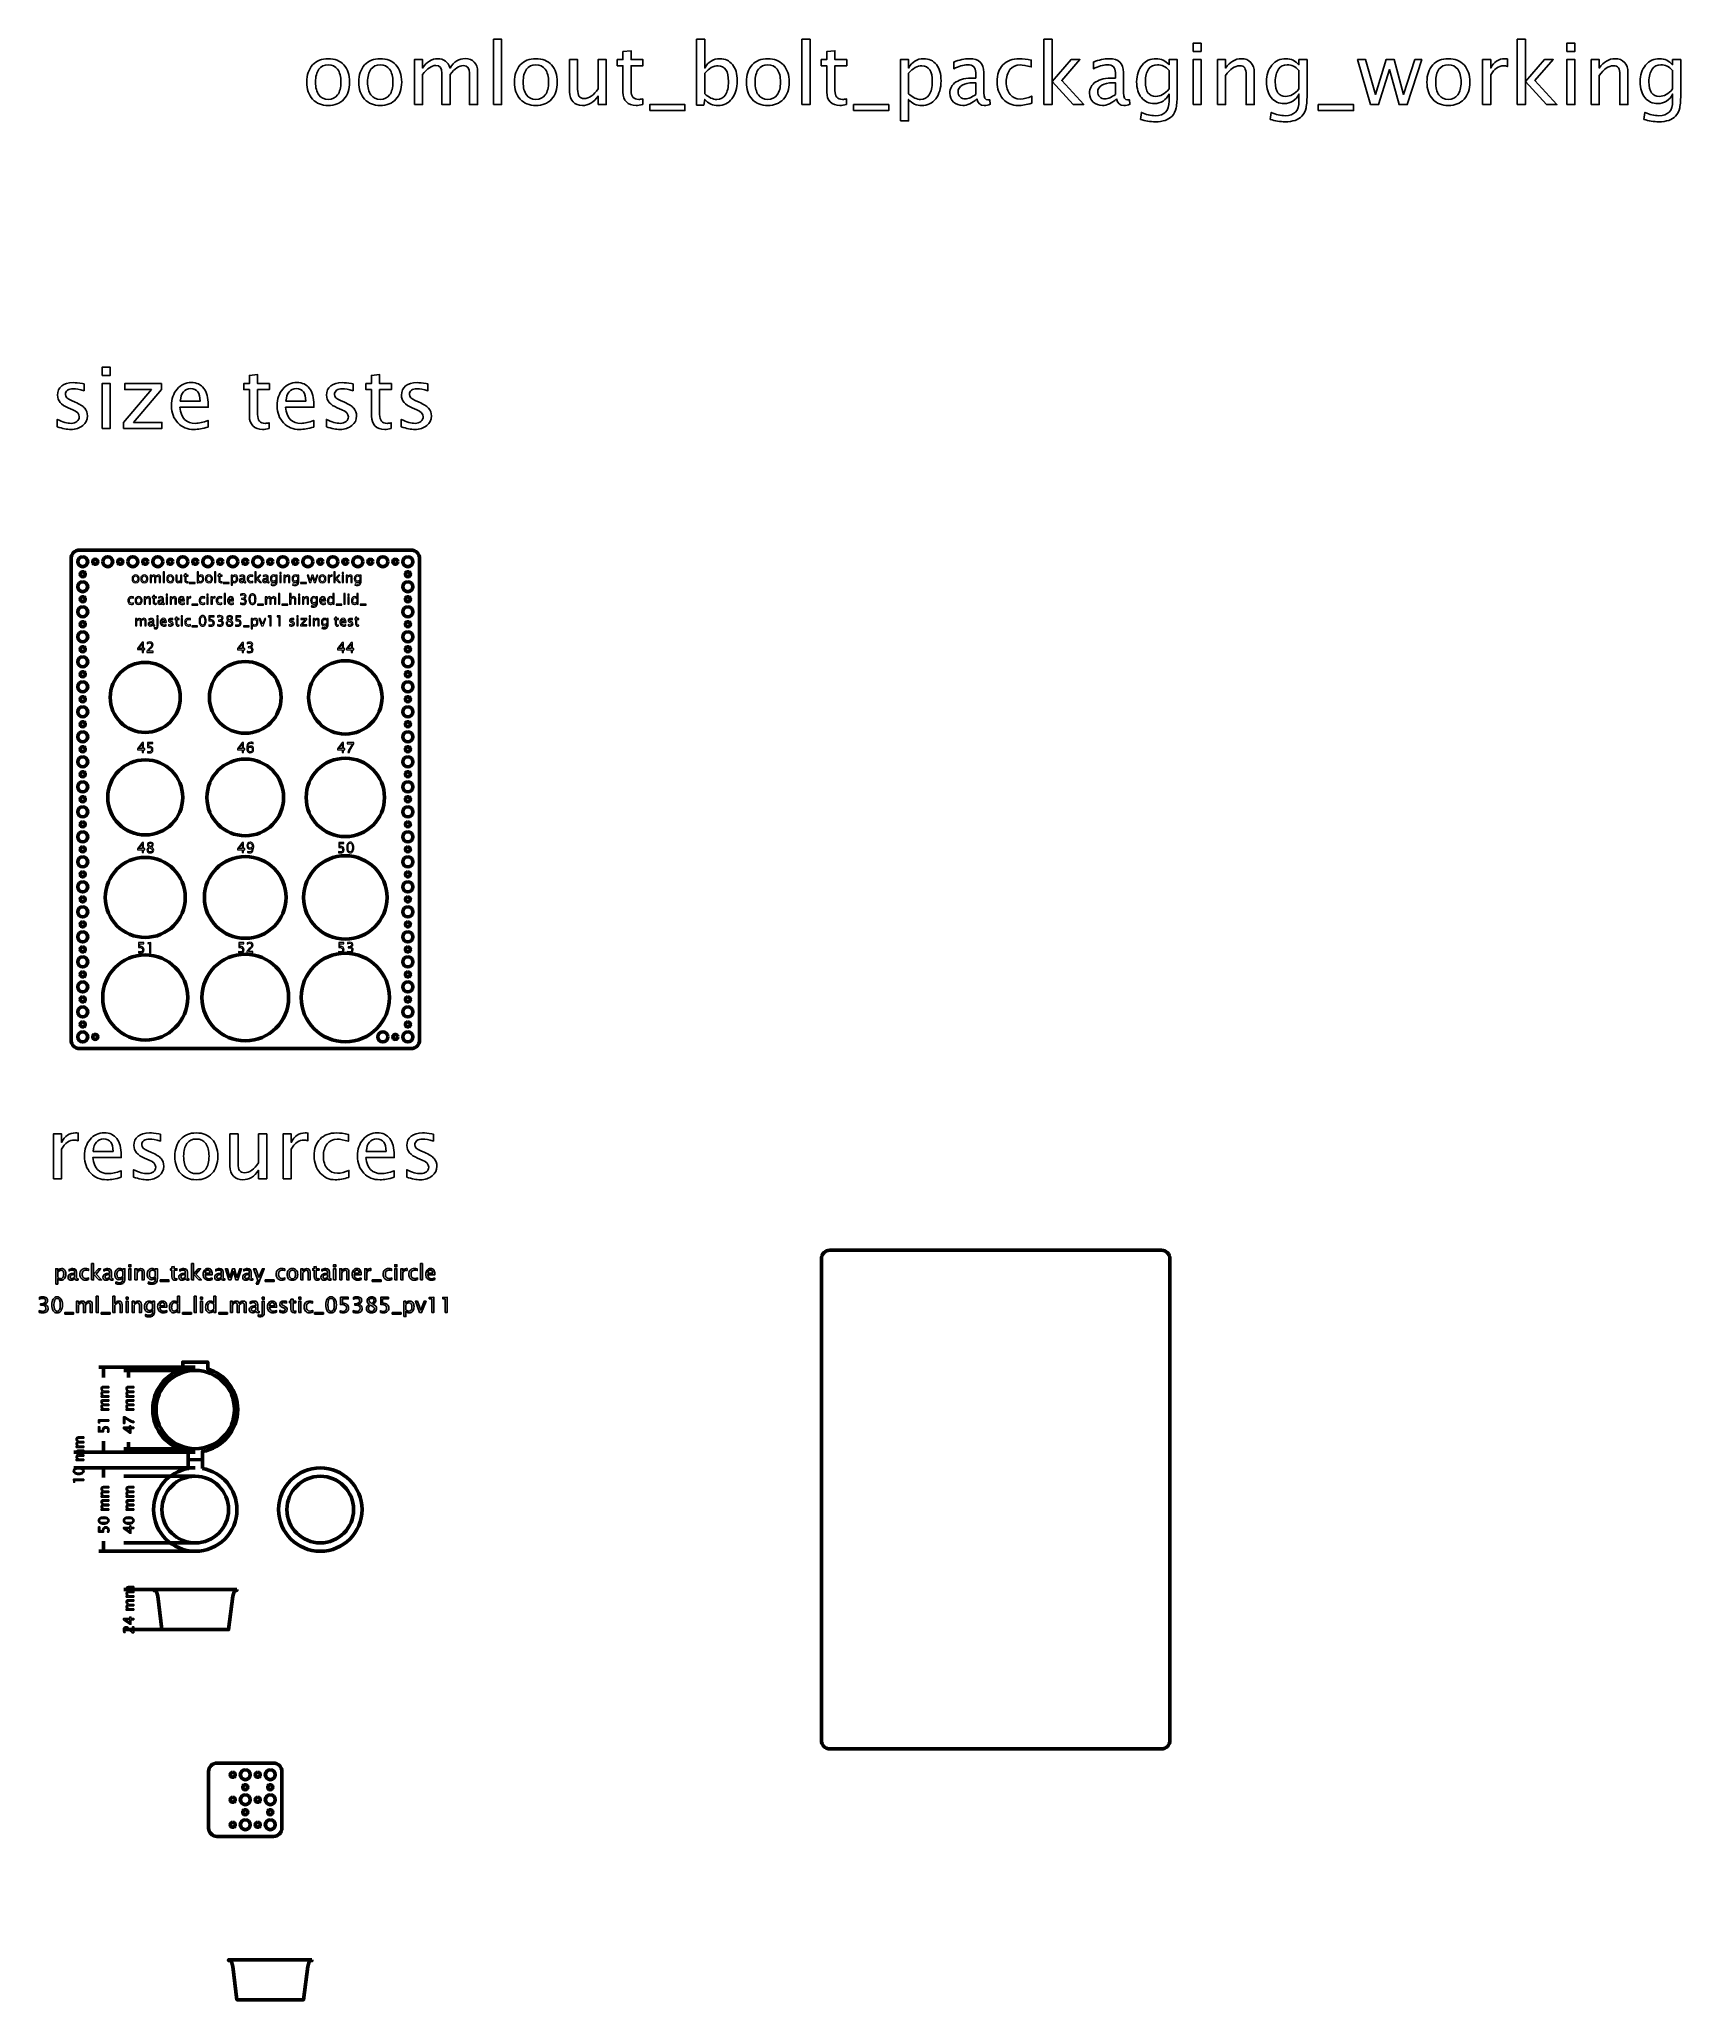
# Model space of a CAD drawing. Header units: centimetres. Extents: x -57 to 41, y -60 to 58.
import ezdxf

# ---------------------------------------------------------------- set-up
doc = ezdxf.new("R2010")
doc.units = ezdxf.units.CM
doc.header["$MEASUREMENT"] = 0
doc.layers.add('Layer 1', color=7, linetype='Continuous')

msp = doc.modelspace()

# ---------------------------------------------------------------- linework, layer by layer
at = {"layer": 'Layer 1', "lineweight": 53}
for centre, major_axis in [((-54.74999, 26.24999), (0, 0.30001)), ((-35.25001, 26.24999), (0, 0.30001)), ((-54.74999, 24.74999), (0, 0.30001)), ((-54.75, 25.5), (0, 0.15)), ((-35.25001, 24.74999), (0, 0.30001)), ((-35.25, 25.5), (0, 0.15)), ((-54.74999, 23.24999), (0, 0.30001)), ((-54.75, 24), (0, 0.15)), ((-35.25001, 23.24999), (0, 0.30001)), ((-35.25, 24), (0, 0.15)), ((-54.75, 22.5), (0, 0.15)), ((-35.25, 22.5), (0, 0.15)), ((-54.74999, 21.75001), (0, 0.30001)), ((-35.24999, 21.75001), (0, 0.30001)), ((-54.74999, 20.25001), (0, 0.30001)), ((-54.75, 21), (0, 0.15)), ((-50.99996, 18.11323), (0, 2.10004)), ((-44.99996, 18.11323), (0, 2.15004)), ((-38.99996, 18.11323), (0, 2.20004)), ((-35.24999, 20.25001), (0, 0.30001)), ((-35.25, 21), (0, 0.15)), ((-54.74999, 18.75001), (0, 0.30001)), ((-54.75, 19.5), (0, 0.15)), ((-35.24999, 18.75001), (0, 0.30001)), ((-35.25, 19.5), (0, 0.15)), ((-54.75, 18), (0, 0.15)), ((-35.25, 18), (0, 0.15)), ((-54.74999, 17.25001), (0, 0.30001)), ((-54.75, 16.5), (0, 0.15)), ((-35.24999, 17.25001), (0, 0.30001)), ((-35.25, 16.5), (0, 0.15)), ((-54.74999, 15.75001), (0, 0.30001)), ((-35.24999, 15.75001), (0, 0.30001)), ((-54.74999, 14.25001), (0, 0.30001)), ((-54.75, 15), (0, 0.15)), ((-50.99996, 12.11323), (0, 2.25004)), ((-44.99996, 12.11323), (0, 2.30004)), ((-38.99996, 12.11323), (0, 2.35004)), ((-35.24999, 14.25001), (0, 0.30001)), ((-35.25, 15), (0, 0.15)), ((-54.74999, 12.75001), (0, 0.30001)), ((-54.75, 13.5), (0, 0.15)), ((-35.24999, 12.75001), (0, 0.30001)), ((-35.25, 13.5), (0, 0.15)), ((-54.75, 12), (0, 0.15)), ((-35.25, 12), (0, 0.15)), ((-54.74999, 11.25001), (0, 0.30001)), ((-54.75, 10.5), (0, 0.15)), ((-35.24999, 11.25001), (0, 0.30001)), ((-35.25, 10.5), (0, 0.15)), ((-54.74999, 9.75001), (0, 0.30001)), ((-35.24999, 9.75001), (0, 0.30001)), ((-54.74999, 8.25001), (0, 0.30001)), ((-54.75, 9), (0, 0.15)), ((-50.99995, 6.11322), (0, 2.40005)), ((-44.99995, 6.11322), (0, 2.45005)), ((-38.99995, 6.11322), (0, 2.50005)), ((-35.24999, 8.25001), (0, 0.30001)), ((-35.25, 9), (0, 0.15)), ((-54.75, 7.5), (0, 0.15)), ((-35.25, 7.5), (0, 0.15)), ((-54.74999, 6.75001), (0, 0.30001)), ((-54.75, 6), (0, 0.15)), ((-35.24999, 6.75001), (0, 0.30001)), ((-35.25, 6), (0, 0.15)), ((-54.74999, 5.25001), (0, 0.30001)), ((-35.24999, 5.25001), (0, 0.30001)), ((-54.74999, 3.75001), (0, 0.30001)), ((-54.75, 4.5), (0, 0.15)), ((-35.24999, 3.75001), (0, 0.30001)), ((-35.25, 4.5), (0, 0.15)), ((-54.74999, 2.25001), (0, 0.30001)), ((-54.75, 3), (0, 0.15)), ((-50.99995, 0.11322), (0, 2.55005)), ((-44.99995, 0.11322), (0, 2.60005)), ((-38.99995, 0.11322), (0, 2.65005)), ((-35.24999, 2.25001), (0, 0.30001)), ((-35.25, 3), (0, 0.15)), ((-54.75, 1.5), (0, 0.15)), ((-35.25, 1.5), (0, 0.15)), ((-54.74999, 0.75001), (0, 0.30001)), ((-54.75, 0), (0, 0.15)), ((-35.25001, 0.75001), (0, 0.30001)), ((-35.25, 0), (0, 0.15)), ((-54.74999, -0.74999), (0, 0.30001)), ((-35.25001, -0.74999), (0, 0.30001)), ((-54.74999, -2.24999), (0, 0.30001)), ((-54.75, -1.5), (0, 0.15)), ((-35.25001, -2.24999), (0, 0.30001)), ((-35.25, -1.5), (0, 0.15)), ((-47.99999, -24.60001), (0, 2.35001)), ((-40.49999, -30.60001), (0, 2.50001)), ((-47.99999, -30.60001), (0, 2.00001)), ((-40.49999, -30.60001), (0, 2.00001)), ((-45.75, -46.5), (0, 0.15)), ((-44.99999, -46.50001), (0, 0.30001)), ((-44.25, -46.5), (0, 0.15)), ((-43.49999, -46.50001), (0, 0.30001)), ((-45.75, -48), (0, 0.15)), ((-44.99999, -48.00001), (0, 0.30001)), ((-45, -47.25), (0, 0.15)), ((-44.25, -48), (0, 0.15)), ((-43.49999, -48.00001), (0, 0.30001)), ((-43.5, -47.25), (0, 0.15)), ((-45.75, -49.5), (0, 0.15)), ((-44.99999, -49.50001), (0, 0.30001)), ((-45, -48.75), (0, 0.15)), ((-44.25, -49.5), (0, 0.15)), ((-43.49999, -49.50001), (0, 0.30001)), ((-43.5, -48.75), (0, 0.15))]:
    msp.add_ellipse(centre, major_axis=major_axis, ratio=1, dxfattribs=at)
at = {"layer": 'Layer 1'}
for points, knots in [([(-30.11319, 53.67044), (-30.11319, 53.67044), (-30.11319, 57.58712), (-30.11319, 57.58712), (-30.11319, 57.58712), (-30.11319, 57.58712), (-29.62551, 57.58712), (-29.62551, 57.58712), (-29.62551, 57.58712), (-29.62551, 57.58712), (-29.62551, 53.67044), (-29.62551, 53.67044), (-29.62551, 53.67044), (-29.62551, 53.67044), (-30.11319, 53.67044), (-30.11319, 53.67044)], [0, 0, 0, 0, 0.2, 0.2, 0.2, 0.2, 0.4, 0.4, 0.4, 0.4, 0.6, 0.6, 0.6, 0.6, 1, 1, 1, 1]), ([(-21.16731, 53.67129), (-21.31802, 53.6298), (-21.44925, 53.60948), (-21.56016, 53.60948), (-21.56016, 53.60948), (-21.80908, 53.60948), (-22.00297, 53.6806), (-22.14182, 53.82284), (-22.14182, 53.82284), (-22.28152, 53.96508), (-22.35095, 54.16235), (-22.35095, 54.41551), (-22.35095, 54.41551), (-22.35095, 54.41551), (-22.35095, 55.99708), (-22.35095, 55.99708), (-22.35095, 55.99708), (-22.35095, 55.99708), (-22.68792, 55.99708), (-22.68792, 55.99708), (-22.68792, 55.99708), (-22.68792, 55.99708), (-22.68792, 56.36284), (-22.68792, 56.36284), (-22.68792, 56.36284), (-22.68792, 56.36284), (-22.35095, 56.36284), (-22.35095, 56.36284), (-22.35095, 56.36284), (-22.35095, 56.36284), (-22.35095, 56.84967), (-22.35095, 56.84967), (-22.35095, 56.84967), (-22.35095, 56.84967), (-21.86327, 56.89624), (-21.86327, 56.89624), (-21.86327, 56.89624), (-21.86327, 56.89624), (-21.86327, 56.36284), (-21.86327, 56.36284), (-21.86327, 56.36284), (-21.86327, 56.36284), (-21.15715, 56.36284), (-21.15715, 56.36284), (-21.15715, 56.36284), (-21.15715, 56.36284), (-21.15715, 55.99708), (-21.15715, 55.99708), (-21.15715, 55.99708), (-21.15715, 55.99708), (-21.86327, 55.99708), (-21.86327, 55.99708), (-21.86327, 55.99708), (-21.86327, 55.99708), (-21.86327, 54.50356), (-21.86327, 54.50356), (-21.86327, 54.50356), (-21.86327, 54.15135), (-21.71002, 53.97524), (-21.40438, 53.97524), (-21.40438, 53.97524), (-21.33918, 53.97524), (-21.26044, 53.98625), (-21.16731, 54.00741), (-21.16731, 54.00741), (-21.16731, 54.00741), (-21.16731, 53.67129), (-21.16731, 53.67129)], [0, 0, 0, 0, 0.055555556, 0.055555556, 0.055555556, 0.055555556, 0.111111111, 0.111111111, 0.111111111, 0.111111111, 0.166666667, 0.166666667, 0.166666667, 0.166666667, 0.222222222, 0.222222222, 0.222222222, 0.222222222, 0.277777778, 0.277777778, 0.277777778, 0.277777778, 0.333333333, 0.333333333, 0.333333333, 0.333333333, 0.388888889, 0.388888889, 0.388888889, 0.388888889, 0.444444444, 0.444444444, 0.444444444, 0.444444444, 0.5, 0.5, 0.5, 0.5, 0.555555556, 0.555555556, 0.555555556, 0.555555556, 0.611111111, 0.611111111, 0.611111111, 0.611111111, 0.666666667, 0.666666667, 0.666666667, 0.666666667, 0.722222222, 0.722222222, 0.722222222, 0.722222222, 0.777777778, 0.777777778, 0.777777778, 0.777777778, 0.833333333, 0.833333333, 0.833333333, 0.833333333, 0.888888889, 0.888888889, 0.888888889, 0.888888889, 1, 1, 1, 1]), ([(-17.93135, 53.63996), (-17.93135, 53.63996), (-17.93135, 57.58712), (-17.93135, 57.58712), (-17.93135, 57.58712), (-17.93135, 57.58712), (-17.44367, 57.58712), (-17.44367, 57.58712), (-17.44367, 57.58712), (-17.44367, 57.58712), (-17.44367, 55.85399), (-17.44367, 55.85399), (-17.44367, 55.85399), (-17.24386, 56.23076), (-16.94329, 56.41872), (-16.54282, 56.41872), (-16.54282, 56.41872), (-16.21854, 56.41872), (-15.9637, 56.30103), (-15.77743, 56.06481), (-15.77743, 56.06481), (-15.59116, 55.82859), (-15.49803, 55.50601), (-15.49803, 55.09707), (-15.49803, 55.09707), (-15.49803, 54.65173), (-15.60386, 54.29189), (-15.81468, 54.01927), (-15.81468, 54.01927), (-16.0255, 53.74579), (-16.30321, 53.60948), (-16.64696, 53.60948), (-16.64696, 53.60948), (-16.96615, 53.60948), (-17.232, 53.7314), (-17.44367, 53.97609), (-17.44367, 53.97609), (-17.44367, 53.97609), (-17.50294, 53.63996), (-17.50294, 53.63996), (-17.50294, 53.63996), (-17.50294, 53.63996), (-17.93135, 53.63996), (-17.93135, 53.63996)], [0, 0, 0, 0, 0.083333333, 0.083333333, 0.083333333, 0.083333333, 0.166666667, 0.166666667, 0.166666667, 0.166666667, 0.25, 0.25, 0.25, 0.25, 0.333333333, 0.333333333, 0.333333333, 0.333333333, 0.416666667, 0.416666667, 0.416666667, 0.416666667, 0.5, 0.5, 0.5, 0.5, 0.583333333, 0.583333333, 0.583333333, 0.583333333, 0.666666667, 0.666666667, 0.666666667, 0.666666667, 0.75, 0.75, 0.75, 0.75, 0.833333333, 0.833333333, 0.833333333, 0.833333333, 1, 1, 1, 1]), ([(-11.61353, 53.67044), (-11.61353, 53.67044), (-11.61353, 57.58712), (-11.61353, 57.58712), (-11.61353, 57.58712), (-11.61353, 57.58712), (-11.12585, 57.58712), (-11.12585, 57.58712), (-11.12585, 57.58712), (-11.12585, 57.58712), (-11.12585, 53.67044), (-11.12585, 53.67044), (-11.12585, 53.67044), (-11.12585, 53.67044), (-11.61353, 53.67044), (-11.61353, 53.67044)], [0, 0, 0, 0, 0.2, 0.2, 0.2, 0.2, 0.4, 0.4, 0.4, 0.4, 0.6, 0.6, 0.6, 0.6, 1, 1, 1, 1]), ([(-8.94145, 53.67129), (-9.09216, 53.6298), (-9.22339, 53.60948), (-9.3343, 53.60948), (-9.3343, 53.60948), (-9.58322, 53.60948), (-9.77711, 53.6806), (-9.91596, 53.82284), (-9.91596, 53.82284), (-10.05566, 53.96508), (-10.12509, 54.16235), (-10.12509, 54.41551), (-10.12509, 54.41551), (-10.12509, 54.41551), (-10.12509, 55.99708), (-10.12509, 55.99708), (-10.12509, 55.99708), (-10.12509, 55.99708), (-10.46206, 55.99708), (-10.46206, 55.99708), (-10.46206, 55.99708), (-10.46206, 55.99708), (-10.46206, 56.36284), (-10.46206, 56.36284), (-10.46206, 56.36284), (-10.46206, 56.36284), (-10.12509, 56.36284), (-10.12509, 56.36284), (-10.12509, 56.36284), (-10.12509, 56.36284), (-10.12509, 56.84967), (-10.12509, 56.84967), (-10.12509, 56.84967), (-10.12509, 56.84967), (-9.63741, 56.89624), (-9.63741, 56.89624), (-9.63741, 56.89624), (-9.63741, 56.89624), (-9.63741, 56.36284), (-9.63741, 56.36284), (-9.63741, 56.36284), (-9.63741, 56.36284), (-8.93129, 56.36284), (-8.93129, 56.36284), (-8.93129, 56.36284), (-8.93129, 56.36284), (-8.93129, 55.99708), (-8.93129, 55.99708), (-8.93129, 55.99708), (-8.93129, 55.99708), (-9.63741, 55.99708), (-9.63741, 55.99708), (-9.63741, 55.99708), (-9.63741, 55.99708), (-9.63741, 54.50356), (-9.63741, 54.50356), (-9.63741, 54.50356), (-9.63741, 54.15135), (-9.48416, 53.97524), (-9.17852, 53.97524), (-9.17852, 53.97524), (-9.11332, 53.97524), (-9.03458, 53.98625), (-8.94145, 54.00741), (-8.94145, 54.00741), (-8.94145, 54.00741), (-8.94145, 53.67129), (-8.94145, 53.67129)], [0, 0, 0, 0, 0.055555556, 0.055555556, 0.055555556, 0.055555556, 0.111111111, 0.111111111, 0.111111111, 0.111111111, 0.166666667, 0.166666667, 0.166666667, 0.166666667, 0.222222222, 0.222222222, 0.222222222, 0.222222222, 0.277777778, 0.277777778, 0.277777778, 0.277777778, 0.333333333, 0.333333333, 0.333333333, 0.333333333, 0.388888889, 0.388888889, 0.388888889, 0.388888889, 0.444444444, 0.444444444, 0.444444444, 0.444444444, 0.5, 0.5, 0.5, 0.5, 0.555555556, 0.555555556, 0.555555556, 0.555555556, 0.611111111, 0.611111111, 0.611111111, 0.611111111, 0.666666667, 0.666666667, 0.666666667, 0.666666667, 0.722222222, 0.722222222, 0.722222222, 0.722222222, 0.777777778, 0.777777778, 0.777777778, 0.777777778, 0.833333333, 0.833333333, 0.833333333, 0.833333333, 0.888888889, 0.888888889, 0.888888889, 0.888888889, 1, 1, 1, 1]), ([(2.89834, 53.67044), (2.89834, 53.67044), (2.89834, 57.58712), (2.89834, 57.58712), (2.89834, 57.58712), (2.89834, 57.58712), (3.38602, 57.58712), (3.38602, 57.58712), (3.38602, 57.58712), (3.38602, 57.58712), (3.38602, 55.05643), (3.38602, 55.05643), (3.38602, 55.05643), (3.38602, 55.05643), (4.52902, 56.36284), (4.52902, 56.36284), (4.52902, 56.36284), (4.52902, 56.36284), (5.05565, 56.36284), (5.05565, 56.36284), (5.05565, 56.36284), (5.05565, 56.36284), (3.96345, 55.10639), (3.96345, 55.10639), (3.96345, 55.10639), (3.96345, 55.10639), (5.28425, 53.67044), (5.28425, 53.67044), (5.28425, 53.67044), (5.28425, 53.67044), (4.65602, 53.67044), (4.65602, 53.67044), (4.65602, 53.67044), (4.65602, 53.67044), (3.38602, 55.05135), (3.38602, 55.05135), (3.38602, 55.05135), (3.38602, 55.05135), (3.38602, 53.67044), (3.38602, 53.67044), (3.38602, 53.67044), (3.38602, 53.67044), (2.89834, 53.67044), (2.89834, 53.67044)], [0, 0, 0, 0, 0.083333333, 0.083333333, 0.083333333, 0.083333333, 0.166666667, 0.166666667, 0.166666667, 0.166666667, 0.25, 0.25, 0.25, 0.25, 0.333333333, 0.333333333, 0.333333333, 0.333333333, 0.416666667, 0.416666667, 0.416666667, 0.416666667, 0.5, 0.5, 0.5, 0.5, 0.583333333, 0.583333333, 0.583333333, 0.583333333, 0.666666667, 0.666666667, 0.666666667, 0.666666667, 0.75, 0.75, 0.75, 0.75, 0.833333333, 0.833333333, 0.833333333, 0.833333333, 1, 1, 1, 1]), ([(11.83999, 56.8556), (11.83999, 56.8556), (11.83999, 57.34328), (11.83999, 57.34328), (11.83999, 57.34328), (11.83999, 57.34328), (12.32767, 57.34328), (12.32767, 57.34328), (12.32767, 57.34328), (12.32767, 57.34328), (12.32767, 56.8556), (12.32767, 56.8556), (12.32767, 56.8556), (12.32767, 56.8556), (11.83999, 56.8556), (11.83999, 56.8556)], [0, 0, 0, 0, 0.2, 0.2, 0.2, 0.2, 0.4, 0.4, 0.4, 0.4, 0.6, 0.6, 0.6, 0.6, 1, 1, 1, 1]), ([(31.282, 53.67044), (31.282, 53.67044), (31.282, 57.58712), (31.282, 57.58712), (31.282, 57.58712), (31.282, 57.58712), (31.76968, 57.58712), (31.76968, 57.58712), (31.76968, 57.58712), (31.76968, 57.58712), (31.76968, 55.05643), (31.76968, 55.05643), (31.76968, 55.05643), (31.76968, 55.05643), (32.91268, 56.36284), (32.91268, 56.36284), (32.91268, 56.36284), (32.91268, 56.36284), (33.43931, 56.36284), (33.43931, 56.36284), (33.43931, 56.36284), (33.43931, 56.36284), (32.34711, 55.10639), (32.34711, 55.10639), (32.34711, 55.10639), (32.34711, 55.10639), (33.66791, 53.67044), (33.66791, 53.67044), (33.66791, 53.67044), (33.66791, 53.67044), (33.03968, 53.67044), (33.03968, 53.67044), (33.03968, 53.67044), (33.03968, 53.67044), (31.76968, 55.05135), (31.76968, 55.05135), (31.76968, 55.05135), (31.76968, 55.05135), (31.76968, 53.67044), (31.76968, 53.67044), (31.76968, 53.67044), (31.76968, 53.67044), (31.282, 53.67044), (31.282, 53.67044)], [0, 0, 0, 0, 0.083333333, 0.083333333, 0.083333333, 0.083333333, 0.166666667, 0.166666667, 0.166666667, 0.166666667, 0.25, 0.25, 0.25, 0.25, 0.333333333, 0.333333333, 0.333333333, 0.333333333, 0.416666667, 0.416666667, 0.416666667, 0.416666667, 0.5, 0.5, 0.5, 0.5, 0.583333333, 0.583333333, 0.583333333, 0.583333333, 0.666666667, 0.666666667, 0.666666667, 0.666666667, 0.75, 0.75, 0.75, 0.75, 0.833333333, 0.833333333, 0.833333333, 0.833333333, 1, 1, 1, 1]), ([(34.25126, 56.8556), (34.25126, 56.8556), (34.25126, 57.34328), (34.25126, 57.34328), (34.25126, 57.34328), (34.25126, 57.34328), (34.73894, 57.34328), (34.73894, 57.34328), (34.73894, 57.34328), (34.73894, 57.34328), (34.73894, 56.8556), (34.73894, 56.8556), (34.73894, 56.8556), (34.73894, 56.8556), (34.25126, 56.8556), (34.25126, 56.8556)], [0, 0, 0, 0, 0.2, 0.2, 0.2, 0.2, 0.4, 0.4, 0.4, 0.4, 0.6, 0.6, 0.6, 0.6, 1, 1, 1, 1]), ([(-40.02596, 53.60948), (-40.42135, 53.60948), (-40.73462, 53.73563), (-40.96491, 53.98794), (-40.96491, 53.98794), (-41.19605, 54.24025), (-41.3112, 54.58315), (-41.3112, 55.01579), (-41.3112, 55.01579), (-41.3112, 55.44759), (-41.19605, 55.78965), (-40.96491, 56.04111), (-40.96491, 56.04111), (-40.73462, 56.29257), (-40.42135, 56.41872), (-40.02596, 56.41872), (-40.02596, 56.41872), (-39.63057, 56.41872), (-39.3173, 56.29257), (-39.08701, 56.04111), (-39.08701, 56.04111), (-38.85587, 55.78965), (-38.74072, 55.44759), (-38.74072, 55.01579), (-38.74072, 55.01579), (-38.74072, 54.58315), (-38.85587, 54.24025), (-39.08701, 53.98794), (-39.08701, 53.98794), (-39.3173, 53.73563), (-39.63057, 53.60948), (-40.02596, 53.60948)], [0, 0, 0, 0, 0.111111111, 0.111111111, 0.111111111, 0.111111111, 0.222222222, 0.222222222, 0.222222222, 0.222222222, 0.333333333, 0.333333333, 0.333333333, 0.333333333, 0.444444444, 0.444444444, 0.444444444, 0.444444444, 0.555555556, 0.555555556, 0.555555556, 0.555555556, 0.666666667, 0.666666667, 0.666666667, 0.666666667, 0.777777778, 0.777777778, 0.777777778, 0.777777778, 1, 1, 1, 1]), ([(-40.02681, 53.97524), (-39.78551, 53.97524), (-39.59755, 54.06583), (-39.46377, 54.24787), (-39.46377, 54.24787), (-39.33085, 54.42905), (-39.26396, 54.68559), (-39.26396, 55.01579), (-39.26396, 55.01579), (-39.26396, 55.34515), (-39.33085, 55.60084), (-39.46377, 55.78203), (-39.46377, 55.78203), (-39.59755, 55.96237), (-39.78551, 56.05296), (-40.02681, 56.05296), (-40.02681, 56.05296), (-40.26895, 56.05296), (-40.45691, 55.96237), (-40.58899, 55.78203), (-40.58899, 55.78203), (-40.72192, 55.60084), (-40.78796, 55.34515), (-40.78796, 55.01579), (-40.78796, 55.01579), (-40.78796, 54.68559), (-40.72192, 54.42905), (-40.58899, 54.24787), (-40.58899, 54.24787), (-40.45691, 54.06583), (-40.26895, 53.97524), (-40.02681, 53.97524)], [0, 0, 0, 0, 0.111111111, 0.111111111, 0.111111111, 0.111111111, 0.222222222, 0.222222222, 0.222222222, 0.222222222, 0.333333333, 0.333333333, 0.333333333, 0.333333333, 0.444444444, 0.444444444, 0.444444444, 0.444444444, 0.555555556, 0.555555556, 0.555555556, 0.555555556, 0.666666667, 0.666666667, 0.666666667, 0.666666667, 0.777777778, 0.777777778, 0.777777778, 0.777777778, 1, 1, 1, 1]), ([(-36.90515, 53.60948), (-37.30054, 53.60948), (-37.61381, 53.73563), (-37.8441, 53.98794), (-37.8441, 53.98794), (-38.07524, 54.24025), (-38.19039, 54.58315), (-38.19039, 55.01579), (-38.19039, 55.01579), (-38.19039, 55.44759), (-38.07524, 55.78965), (-37.8441, 56.04111), (-37.8441, 56.04111), (-37.61381, 56.29257), (-37.30054, 56.41872), (-36.90515, 56.41872), (-36.90515, 56.41872), (-36.50976, 56.41872), (-36.19649, 56.29257), (-35.9662, 56.04111), (-35.9662, 56.04111), (-35.73506, 55.78965), (-35.61991, 55.44759), (-35.61991, 55.01579), (-35.61991, 55.01579), (-35.61991, 54.58315), (-35.73506, 54.24025), (-35.9662, 53.98794), (-35.9662, 53.98794), (-36.19649, 53.73563), (-36.50976, 53.60948), (-36.90515, 53.60948)], [0, 0, 0, 0, 0.111111111, 0.111111111, 0.111111111, 0.111111111, 0.222222222, 0.222222222, 0.222222222, 0.222222222, 0.333333333, 0.333333333, 0.333333333, 0.333333333, 0.444444444, 0.444444444, 0.444444444, 0.444444444, 0.555555556, 0.555555556, 0.555555556, 0.555555556, 0.666666667, 0.666666667, 0.666666667, 0.666666667, 0.777777778, 0.777777778, 0.777777778, 0.777777778, 1, 1, 1, 1]), ([(-36.906, 53.97524), (-36.6647, 53.97524), (-36.47674, 54.06583), (-36.34296, 54.24787), (-36.34296, 54.24787), (-36.21004, 54.42905), (-36.14315, 54.68559), (-36.14315, 55.01579), (-36.14315, 55.01579), (-36.14315, 55.34515), (-36.21004, 55.60084), (-36.34296, 55.78203), (-36.34296, 55.78203), (-36.47674, 55.96237), (-36.6647, 56.05296), (-36.906, 56.05296), (-36.906, 56.05296), (-37.14814, 56.05296), (-37.3361, 55.96237), (-37.46818, 55.78203), (-37.46818, 55.78203), (-37.60111, 55.60084), (-37.66715, 55.34515), (-37.66715, 55.01579), (-37.66715, 55.01579), (-37.66715, 54.68559), (-37.60111, 54.42905), (-37.46818, 54.24787), (-37.46818, 54.24787), (-37.3361, 54.06583), (-37.14814, 53.97524), (-36.906, 53.97524)], [0, 0, 0, 0, 0.111111111, 0.111111111, 0.111111111, 0.111111111, 0.222222222, 0.222222222, 0.222222222, 0.222222222, 0.333333333, 0.333333333, 0.333333333, 0.333333333, 0.444444444, 0.444444444, 0.444444444, 0.444444444, 0.555555556, 0.555555556, 0.555555556, 0.555555556, 0.666666667, 0.666666667, 0.666666667, 0.666666667, 0.777777778, 0.777777778, 0.777777778, 0.777777778, 1, 1, 1, 1]), ([(-34.85622, 53.67044), (-34.85622, 53.67044), (-34.85622, 56.36284), (-34.85622, 56.36284), (-34.85622, 56.36284), (-34.85622, 56.36284), (-34.36854, 56.36284), (-34.36854, 56.36284), (-34.36854, 56.36284), (-34.36854, 56.36284), (-34.36854, 55.85399), (-34.36854, 55.85399), (-34.36854, 55.85399), (-34.13063, 56.23076), (-33.82583, 56.41872), (-33.45245, 56.41872), (-33.45245, 56.41872), (-33.09261, 56.41872), (-32.84793, 56.23076), (-32.71754, 55.85399), (-32.71754, 55.85399), (-32.4864, 56.23415), (-32.18499, 56.4238), (-31.81499, 56.4238), (-31.81499, 56.4238), (-31.57877, 56.4238), (-31.39505, 56.35437), (-31.26381, 56.21467), (-31.26381, 56.21467), (-31.13258, 56.07497), (-31.06654, 55.87939), (-31.06654, 55.62793), (-31.06654, 55.62793), (-31.06654, 55.62793), (-31.06654, 53.67044), (-31.06654, 53.67044), (-31.06654, 53.67044), (-31.06654, 53.67044), (-31.55422, 53.67044), (-31.55422, 53.67044), (-31.55422, 53.67044), (-31.55422, 53.67044), (-31.55422, 55.5475), (-31.55422, 55.5475), (-31.55422, 55.5475), (-31.55422, 55.85399), (-31.67614, 56.00724), (-31.91998, 56.00724), (-31.91998, 56.00724), (-32.17313, 56.00724), (-32.43899, 55.82859), (-32.71754, 55.47045), (-32.71754, 55.47045), (-32.71754, 55.47045), (-32.71754, 53.67044), (-32.71754, 53.67044), (-32.71754, 53.67044), (-32.71754, 53.67044), (-33.20522, 53.67044), (-33.20522, 53.67044), (-33.20522, 53.67044), (-33.20522, 53.67044), (-33.20522, 55.54919), (-33.20522, 55.54919), (-33.20522, 55.54919), (-33.20522, 55.85823), (-33.32883, 56.01232), (-33.57691, 56.01232), (-33.57691, 56.01232), (-33.82329, 56.01232), (-34.08745, 55.83283), (-34.36854, 55.47299), (-34.36854, 55.47299), (-34.36854, 55.47299), (-34.36854, 53.67044), (-34.36854, 53.67044), (-34.36854, 53.67044), (-34.36854, 53.67044), (-34.85622, 53.67044), (-34.85622, 53.67044)], [0, 0, 0, 0, 0.047619048, 0.047619048, 0.047619048, 0.047619048, 0.095238095, 0.095238095, 0.095238095, 0.095238095, 0.142857143, 0.142857143, 0.142857143, 0.142857143, 0.19047619, 0.19047619, 0.19047619, 0.19047619, 0.238095238, 0.238095238, 0.238095238, 0.238095238, 0.285714286, 0.285714286, 0.285714286, 0.285714286, 0.333333333, 0.333333333, 0.333333333, 0.333333333, 0.380952381, 0.380952381, 0.380952381, 0.380952381, 0.428571429, 0.428571429, 0.428571429, 0.428571429, 0.476190476, 0.476190476, 0.476190476, 0.476190476, 0.523809524, 0.523809524, 0.523809524, 0.523809524, 0.571428571, 0.571428571, 0.571428571, 0.571428571, 0.619047619, 0.619047619, 0.619047619, 0.619047619, 0.666666667, 0.666666667, 0.666666667, 0.666666667, 0.714285714, 0.714285714, 0.714285714, 0.714285714, 0.761904762, 0.761904762, 0.761904762, 0.761904762, 0.80952381, 0.80952381, 0.80952381, 0.80952381, 0.857142857, 0.857142857, 0.857142857, 0.857142857, 0.904761905, 0.904761905, 0.904761905, 0.904761905, 1, 1, 1, 1]), ([(-27.57319, 53.60948), (-27.96858, 53.60948), (-28.28185, 53.73563), (-28.51214, 53.98794), (-28.51214, 53.98794), (-28.74328, 54.24025), (-28.85843, 54.58315), (-28.85843, 55.01579), (-28.85843, 55.01579), (-28.85843, 55.44759), (-28.74328, 55.78965), (-28.51214, 56.04111), (-28.51214, 56.04111), (-28.28185, 56.29257), (-27.96858, 56.41872), (-27.57319, 56.41872), (-27.57319, 56.41872), (-27.1778, 56.41872), (-26.86453, 56.29257), (-26.63424, 56.04111), (-26.63424, 56.04111), (-26.4031, 55.78965), (-26.28795, 55.44759), (-26.28795, 55.01579), (-26.28795, 55.01579), (-26.28795, 54.58315), (-26.4031, 54.24025), (-26.63424, 53.98794), (-26.63424, 53.98794), (-26.86453, 53.73563), (-27.1778, 53.60948), (-27.57319, 53.60948)], [0, 0, 0, 0, 0.111111111, 0.111111111, 0.111111111, 0.111111111, 0.222222222, 0.222222222, 0.222222222, 0.222222222, 0.333333333, 0.333333333, 0.333333333, 0.333333333, 0.444444444, 0.444444444, 0.444444444, 0.444444444, 0.555555556, 0.555555556, 0.555555556, 0.555555556, 0.666666667, 0.666666667, 0.666666667, 0.666666667, 0.777777778, 0.777777778, 0.777777778, 0.777777778, 1, 1, 1, 1]), ([(-27.57404, 53.97524), (-27.33274, 53.97524), (-27.14478, 54.06583), (-27.011, 54.24787), (-27.011, 54.24787), (-26.87808, 54.42905), (-26.81119, 54.68559), (-26.81119, 55.01579), (-26.81119, 55.01579), (-26.81119, 55.34515), (-26.87808, 55.60084), (-27.011, 55.78203), (-27.011, 55.78203), (-27.14478, 55.96237), (-27.33274, 56.05296), (-27.57404, 56.05296), (-27.57404, 56.05296), (-27.81618, 56.05296), (-28.00414, 55.96237), (-28.13622, 55.78203), (-28.13622, 55.78203), (-28.26915, 55.60084), (-28.33519, 55.34515), (-28.33519, 55.01579), (-28.33519, 55.01579), (-28.33519, 54.68559), (-28.26915, 54.42905), (-28.13622, 54.24787), (-28.13622, 54.24787), (-28.00414, 54.06583), (-27.81618, 53.97524), (-27.57404, 53.97524)], [0, 0, 0, 0, 0.111111111, 0.111111111, 0.111111111, 0.111111111, 0.222222222, 0.222222222, 0.222222222, 0.222222222, 0.333333333, 0.333333333, 0.333333333, 0.333333333, 0.444444444, 0.444444444, 0.444444444, 0.444444444, 0.555555556, 0.555555556, 0.555555556, 0.555555556, 0.666666667, 0.666666667, 0.666666667, 0.666666667, 0.777777778, 0.777777778, 0.777777778, 0.777777778, 1, 1, 1, 1]), ([(-23.8377, 53.67044), (-23.8377, 53.67044), (-23.8377, 54.17675), (-23.8377, 54.17675), (-23.8377, 54.17675), (-24.09763, 53.79829), (-24.41343, 53.60948), (-24.78427, 53.60948), (-24.78427, 53.60948), (-25.01965, 53.60948), (-25.20676, 53.68314), (-25.34561, 53.83131), (-25.34561, 53.83131), (-25.48531, 53.97947), (-25.55474, 54.17844), (-25.55474, 54.4299), (-25.55474, 54.4299), (-25.55474, 54.4299), (-25.55474, 56.36284), (-25.55474, 56.36284), (-25.55474, 56.36284), (-25.55474, 56.36284), (-25.06706, 56.36284), (-25.06706, 56.36284), (-25.06706, 56.36284), (-25.06706, 56.36284), (-25.06706, 54.58907), (-25.06706, 54.58907), (-25.06706, 54.58907), (-25.06706, 54.38672), (-25.03743, 54.24363), (-24.97901, 54.15897), (-24.97901, 54.15897), (-24.91974, 54.07345), (-24.82153, 54.03112), (-24.68352, 54.03112), (-24.68352, 54.03112), (-24.38549, 54.03112), (-24.10271, 54.2267), (-23.8377, 54.61871), (-23.8377, 54.61871), (-23.8377, 54.61871), (-23.8377, 56.36284), (-23.8377, 56.36284), (-23.8377, 56.36284), (-23.8377, 56.36284), (-23.35002, 56.36284), (-23.35002, 56.36284), (-23.35002, 56.36284), (-23.35002, 56.36284), (-23.35002, 53.67044), (-23.35002, 53.67044), (-23.35002, 53.67044), (-23.35002, 53.67044), (-23.8377, 53.67044), (-23.8377, 53.67044)], [0, 0, 0, 0, 0.066666667, 0.066666667, 0.066666667, 0.066666667, 0.133333333, 0.133333333, 0.133333333, 0.133333333, 0.2, 0.2, 0.2, 0.2, 0.266666667, 0.266666667, 0.266666667, 0.266666667, 0.333333333, 0.333333333, 0.333333333, 0.333333333, 0.4, 0.4, 0.4, 0.4, 0.466666667, 0.466666667, 0.466666667, 0.466666667, 0.533333333, 0.533333333, 0.533333333, 0.533333333, 0.6, 0.6, 0.6, 0.6, 0.666666667, 0.666666667, 0.666666667, 0.666666667, 0.733333333, 0.733333333, 0.733333333, 0.733333333, 0.8, 0.8, 0.8, 0.8, 0.866666667, 0.866666667, 0.866666667, 0.866666667, 1, 1, 1, 1]), ([(-17.44367, 54.31221), (-17.19221, 54.08785), (-16.9526, 53.97524), (-16.72485, 53.97524), (-16.72485, 53.97524), (-16.50048, 53.97524), (-16.32692, 54.06922), (-16.205, 54.25633), (-16.205, 54.25633), (-16.08223, 54.44345), (-16.02127, 54.70676), (-16.02127, 55.04712), (-16.02127, 55.04712), (-16.02127, 55.67704), (-16.22955, 55.992), (-16.64611, 55.992), (-16.64611, 55.992), (-16.91874, 55.992), (-17.18459, 55.84468), (-17.44367, 55.54919), (-17.44367, 55.54919), (-17.44367, 55.54919), (-17.44367, 54.31221), (-17.44367, 54.31221)], [0, 0, 0, 0, 0.142857143, 0.142857143, 0.142857143, 0.142857143, 0.285714286, 0.285714286, 0.285714286, 0.285714286, 0.428571429, 0.428571429, 0.428571429, 0.428571429, 0.571428571, 0.571428571, 0.571428571, 0.571428571, 0.714285714, 0.714285714, 0.714285714, 0.714285714, 1, 1, 1, 1]), ([(-13.66246, 53.60948), (-14.05785, 53.60948), (-14.37112, 53.73563), (-14.60141, 53.98794), (-14.60141, 53.98794), (-14.83255, 54.24025), (-14.9477, 54.58315), (-14.9477, 55.01579), (-14.9477, 55.01579), (-14.9477, 55.44759), (-14.83255, 55.78965), (-14.60141, 56.04111), (-14.60141, 56.04111), (-14.37112, 56.29257), (-14.05785, 56.41872), (-13.66246, 56.41872), (-13.66246, 56.41872), (-13.26707, 56.41872), (-12.9538, 56.29257), (-12.72351, 56.04111), (-12.72351, 56.04111), (-12.49237, 55.78965), (-12.37722, 55.44759), (-12.37722, 55.01579), (-12.37722, 55.01579), (-12.37722, 54.58315), (-12.49237, 54.24025), (-12.72351, 53.98794), (-12.72351, 53.98794), (-12.9538, 53.73563), (-13.26707, 53.60948), (-13.66246, 53.60948)], [0, 0, 0, 0, 0.111111111, 0.111111111, 0.111111111, 0.111111111, 0.222222222, 0.222222222, 0.222222222, 0.222222222, 0.333333333, 0.333333333, 0.333333333, 0.333333333, 0.444444444, 0.444444444, 0.444444444, 0.444444444, 0.555555556, 0.555555556, 0.555555556, 0.555555556, 0.666666667, 0.666666667, 0.666666667, 0.666666667, 0.777777778, 0.777777778, 0.777777778, 0.777777778, 1, 1, 1, 1]), ([(-13.66331, 53.97524), (-13.42201, 53.97524), (-13.23405, 54.06583), (-13.10027, 54.24787), (-13.10027, 54.24787), (-12.96735, 54.42905), (-12.90046, 54.68559), (-12.90046, 55.01579), (-12.90046, 55.01579), (-12.90046, 55.34515), (-12.96735, 55.60084), (-13.10027, 55.78203), (-13.10027, 55.78203), (-13.23405, 55.96237), (-13.42201, 56.05296), (-13.66331, 56.05296), (-13.66331, 56.05296), (-13.90545, 56.05296), (-14.09341, 55.96237), (-14.22549, 55.78203), (-14.22549, 55.78203), (-14.35842, 55.60084), (-14.42446, 55.34515), (-14.42446, 55.01579), (-14.42446, 55.01579), (-14.42446, 54.68559), (-14.35842, 54.42905), (-14.22549, 54.24787), (-14.22549, 54.24787), (-14.09341, 54.06583), (-13.90545, 53.97524), (-13.66331, 53.97524)], [0, 0, 0, 0, 0.111111111, 0.111111111, 0.111111111, 0.111111111, 0.222222222, 0.222222222, 0.222222222, 0.222222222, 0.333333333, 0.333333333, 0.333333333, 0.333333333, 0.444444444, 0.444444444, 0.444444444, 0.444444444, 0.555555556, 0.555555556, 0.555555556, 0.555555556, 0.666666667, 0.666666667, 0.666666667, 0.666666667, 0.777777778, 0.777777778, 0.777777778, 0.777777778, 1, 1, 1, 1]), ([(-5.70549, 52.69), (-5.70549, 52.69), (-5.70549, 56.36284), (-5.70549, 56.36284), (-5.70549, 56.36284), (-5.70549, 56.36284), (-5.21781, 56.36284), (-5.21781, 56.36284), (-5.21781, 56.36284), (-5.21781, 56.36284), (-5.21781, 55.85399), (-5.21781, 55.85399), (-5.21781, 55.85399), (-5.018, 56.23076), (-4.71743, 56.41872), (-4.31696, 56.41872), (-4.31696, 56.41872), (-3.99268, 56.41872), (-3.73784, 56.30103), (-3.55157, 56.06481), (-3.55157, 56.06481), (-3.3653, 55.82859), (-3.27217, 55.50601), (-3.27217, 55.09707), (-3.27217, 55.09707), (-3.27217, 54.65173), (-3.378, 54.29189), (-3.58882, 54.01927), (-3.58882, 54.01927), (-3.79964, 53.74579), (-4.07735, 53.60948), (-4.4211, 53.60948), (-4.4211, 53.60948), (-4.74029, 53.60948), (-5.00614, 53.7314), (-5.21781, 53.97609), (-5.21781, 53.97609), (-5.21781, 53.97609), (-5.21781, 52.69), (-5.21781, 52.69), (-5.21781, 52.69), (-5.21781, 52.69), (-5.70549, 52.69), (-5.70549, 52.69)], [0, 0, 0, 0, 0.083333333, 0.083333333, 0.083333333, 0.083333333, 0.166666667, 0.166666667, 0.166666667, 0.166666667, 0.25, 0.25, 0.25, 0.25, 0.333333333, 0.333333333, 0.333333333, 0.333333333, 0.416666667, 0.416666667, 0.416666667, 0.416666667, 0.5, 0.5, 0.5, 0.5, 0.583333333, 0.583333333, 0.583333333, 0.583333333, 0.666666667, 0.666666667, 0.666666667, 0.666666667, 0.75, 0.75, 0.75, 0.75, 0.833333333, 0.833333333, 0.833333333, 0.833333333, 1, 1, 1, 1]), ([(-5.21781, 54.31221), (-4.96635, 54.08785), (-4.72674, 53.97524), (-4.49899, 53.97524), (-4.49899, 53.97524), (-4.27462, 53.97524), (-4.10106, 54.06922), (-3.97914, 54.25633), (-3.97914, 54.25633), (-3.85637, 54.44345), (-3.79541, 54.70676), (-3.79541, 55.04712), (-3.79541, 55.04712), (-3.79541, 55.67704), (-4.00369, 55.992), (-4.42025, 55.992), (-4.42025, 55.992), (-4.69288, 55.992), (-4.95873, 55.84468), (-5.21781, 55.54919), (-5.21781, 55.54919), (-5.21781, 55.54919), (-5.21781, 54.31221), (-5.21781, 54.31221)], [0, 0, 0, 0, 0.142857143, 0.142857143, 0.142857143, 0.142857143, 0.285714286, 0.285714286, 0.285714286, 0.285714286, 0.428571429, 0.428571429, 0.428571429, 0.428571429, 0.571428571, 0.571428571, 0.571428571, 0.571428571, 0.714285714, 0.714285714, 0.714285714, 0.714285714, 1, 1, 1, 1]), ([(-1.12079, 54.01334), (-1.41374, 53.7441), (-1.69568, 53.60948), (-1.96661, 53.60948), (-1.96661, 53.60948), (-2.18929, 53.60948), (-2.37471, 53.67891), (-2.52118, 53.81861), (-2.52118, 53.81861), (-2.6685, 53.95831), (-2.74216, 54.13441), (-2.74216, 54.34693), (-2.74216, 54.34693), (-2.74216, 54.64072), (-2.61855, 54.86678), (-2.37132, 55.02426), (-2.37132, 55.02426), (-2.12409, 55.18174), (-1.76934, 55.26048), (-1.30706, 55.26048), (-1.30706, 55.26048), (-1.30706, 55.26048), (-1.19276, 55.26048), (-1.19276, 55.26048), (-1.19276, 55.26048), (-1.19276, 55.26048), (-1.19276, 55.58475), (-1.19276, 55.58475), (-1.19276, 55.58475), (-1.19276, 55.89717), (-1.35532, 56.05296), (-1.68129, 56.05296), (-1.68129, 56.05296), (-1.93359, 56.05296), (-2.20961, 55.97337), (-2.50848, 55.8142), (-2.50848, 55.8142), (-2.50848, 55.8142), (-2.50848, 56.21552), (-2.50848, 56.21552), (-2.50848, 56.21552), (-2.17997, 56.35099), (-1.87009, 56.41872), (-1.57969, 56.41872), (-1.57969, 56.41872), (-1.28081, 56.41872), (-1.05983, 56.35099), (-0.91844, 56.21467), (-0.91844, 56.21467), (-0.7762, 56.07836), (-0.70508, 55.86839), (-0.70508, 55.58475), (-0.70508, 55.58475), (-0.70508, 55.58475), (-0.70508, 54.36809), (-0.70508, 54.36809), (-0.70508, 54.36809), (-0.70508, 54.08954), (-0.61957, 53.94984), (-0.44769, 53.94984), (-0.44769, 53.94984), (-0.42653, 53.94984), (-0.3952, 53.95323), (-0.35371, 53.96), (-0.35371, 53.96), (-0.35371, 53.96), (-0.319, 53.68907), (-0.319, 53.68907), (-0.319, 53.68907), (-0.42991, 53.63573), (-0.55183, 53.60948), (-0.68561, 53.60948), (-0.68561, 53.60948), (-0.91336, 53.60948), (-1.05814, 53.7441), (-1.12079, 54.01334)], [0, 0, 0, 0, 0.05, 0.05, 0.05, 0.05, 0.1, 0.1, 0.1, 0.1, 0.15, 0.15, 0.15, 0.15, 0.2, 0.2, 0.2, 0.2, 0.25, 0.25, 0.25, 0.25, 0.3, 0.3, 0.3, 0.3, 0.35, 0.35, 0.35, 0.35, 0.4, 0.4, 0.4, 0.4, 0.45, 0.45, 0.45, 0.45, 0.5, 0.5, 0.5, 0.5, 0.55, 0.55, 0.55, 0.55, 0.6, 0.6, 0.6, 0.6, 0.65, 0.65, 0.65, 0.65, 0.7, 0.7, 0.7, 0.7, 0.75, 0.75, 0.75, 0.75, 0.8, 0.8, 0.8, 0.8, 0.85, 0.85, 0.85, 0.85, 0.9, 0.9, 0.9, 0.9, 1, 1, 1, 1]), ([(2.16597, 53.75172), (1.85016, 53.65689), (1.57754, 53.60948), (1.34809, 53.60948), (1.34809, 53.60948), (0.98402, 53.60948), (0.68261, 53.7441), (0.443, 54.01249), (0.443, 54.01249), (0.2034, 54.28173), (0.08317, 54.62125), (0.08317, 55.03019), (0.08317, 55.03019), (0.08317, 55.46707), (0.2017, 55.80827), (0.43877, 56.05211), (0.43877, 56.05211), (0.67584, 56.2968), (1.00688, 56.41872), (1.43191, 56.41872), (1.43191, 56.41872), (1.64104, 56.41872), (1.87641, 56.38993), (2.13549, 56.33236), (2.13549, 56.33236), (2.13549, 56.33236), (2.13549, 55.92088), (2.13549, 55.92088), (2.13549, 55.92088), (1.86032, 56.00216), (1.63596, 56.0428), (1.46324, 56.0428), (1.46324, 56.0428), (1.21262, 56.0428), (1.01196, 55.94882), (0.8621, 55.76171), (0.8621, 55.76171), (0.71224, 55.57459), (0.63689, 55.32483), (0.63689, 55.01325), (0.63689, 55.01325), (0.63689, 54.71099), (0.71478, 54.46715), (0.86972, 54.28004), (0.86972, 54.28004), (1.02466, 54.09377), (1.22702, 54.00064), (1.47848, 54.00064), (1.47848, 54.00064), (1.70115, 54.00064), (1.92975, 54.05821), (2.16597, 54.17336), (2.16597, 54.17336), (2.16597, 54.17336), (2.16597, 53.75172), (2.16597, 53.75172)], [0, 0, 0, 0, 0.066666667, 0.066666667, 0.066666667, 0.066666667, 0.133333333, 0.133333333, 0.133333333, 0.133333333, 0.2, 0.2, 0.2, 0.2, 0.266666667, 0.266666667, 0.266666667, 0.266666667, 0.333333333, 0.333333333, 0.333333333, 0.333333333, 0.4, 0.4, 0.4, 0.4, 0.466666667, 0.466666667, 0.466666667, 0.466666667, 0.533333333, 0.533333333, 0.533333333, 0.533333333, 0.6, 0.6, 0.6, 0.6, 0.666666667, 0.666666667, 0.666666667, 0.666666667, 0.733333333, 0.733333333, 0.733333333, 0.733333333, 0.8, 0.8, 0.8, 0.8, 0.866666667, 0.866666667, 0.866666667, 0.866666667, 1, 1, 1, 1]), ([(7.25529, 54.01334), (6.96234, 53.7441), (6.6804, 53.60948), (6.40947, 53.60948), (6.40947, 53.60948), (6.18679, 53.60948), (6.00137, 53.67891), (5.8549, 53.81861), (5.8549, 53.81861), (5.70758, 53.95831), (5.63392, 54.13441), (5.63392, 54.34693), (5.63392, 54.34693), (5.63392, 54.64072), (5.75753, 54.86678), (6.00476, 55.02426), (6.00476, 55.02426), (6.25199, 55.18174), (6.60674, 55.26048), (7.06902, 55.26048), (7.06902, 55.26048), (7.06902, 55.26048), (7.18332, 55.26048), (7.18332, 55.26048), (7.18332, 55.26048), (7.18332, 55.26048), (7.18332, 55.58475), (7.18332, 55.58475), (7.18332, 55.58475), (7.18332, 55.89717), (7.02076, 56.05296), (6.69479, 56.05296), (6.69479, 56.05296), (6.44249, 56.05296), (6.16647, 55.97337), (5.8676, 55.8142), (5.8676, 55.8142), (5.8676, 55.8142), (5.8676, 56.21552), (5.8676, 56.21552), (5.8676, 56.21552), (6.19611, 56.35099), (6.50599, 56.41872), (6.79639, 56.41872), (6.79639, 56.41872), (7.09527, 56.41872), (7.31625, 56.35099), (7.45764, 56.21467), (7.45764, 56.21467), (7.59988, 56.07836), (7.671, 55.86839), (7.671, 55.58475), (7.671, 55.58475), (7.671, 55.58475), (7.671, 54.36809), (7.671, 54.36809), (7.671, 54.36809), (7.671, 54.08954), (7.75651, 53.94984), (7.92839, 53.94984), (7.92839, 53.94984), (7.94955, 53.94984), (7.98088, 53.95323), (8.02237, 53.96), (8.02237, 53.96), (8.02237, 53.96), (8.05708, 53.68907), (8.05708, 53.68907), (8.05708, 53.68907), (7.94617, 53.63573), (7.82425, 53.60948), (7.69047, 53.60948), (7.69047, 53.60948), (7.46272, 53.60948), (7.31794, 53.7441), (7.25529, 54.01334)], [0, 0, 0, 0, 0.05, 0.05, 0.05, 0.05, 0.1, 0.1, 0.1, 0.1, 0.15, 0.15, 0.15, 0.15, 0.2, 0.2, 0.2, 0.2, 0.25, 0.25, 0.25, 0.25, 0.3, 0.3, 0.3, 0.3, 0.35, 0.35, 0.35, 0.35, 0.4, 0.4, 0.4, 0.4, 0.45, 0.45, 0.45, 0.45, 0.5, 0.5, 0.5, 0.5, 0.55, 0.55, 0.55, 0.55, 0.6, 0.6, 0.6, 0.6, 0.65, 0.65, 0.65, 0.65, 0.7, 0.7, 0.7, 0.7, 0.75, 0.75, 0.75, 0.75, 0.8, 0.8, 0.8, 0.8, 0.85, 0.85, 0.85, 0.85, 0.9, 0.9, 0.9, 0.9, 1, 1, 1, 1]), ([(8.68277, 52.77636), (8.68277, 52.77636), (8.74034, 53.198), (8.74034, 53.198), (8.74034, 53.198), (9.02313, 53.06592), (9.30338, 52.99988), (9.58024, 52.99988), (9.58024, 52.99988), (10.12972, 52.99988), (10.40489, 53.29113), (10.40489, 53.87279), (10.40489, 53.87279), (10.40489, 53.87279), (10.40489, 54.29613), (10.40489, 54.29613), (10.40489, 54.29613), (10.32022, 54.11748), (10.2, 53.97947), (10.04336, 53.88041), (10.04336, 53.88041), (9.88673, 53.78135), (9.71232, 53.7314), (9.52012, 53.7314), (9.52012, 53.7314), (9.19416, 53.7314), (8.93592, 53.84824), (8.74542, 54.08192), (8.74542, 54.08192), (8.55492, 54.3156), (8.45925, 54.63225), (8.45925, 55.03188), (8.45925, 55.03188), (8.45925, 55.44082), (8.56762, 55.77441), (8.78437, 56.03264), (8.78437, 56.03264), (9.00196, 56.29003), (9.28221, 56.41872), (9.6268, 56.41872), (9.6268, 56.41872), (9.92822, 56.41872), (10.18814, 56.2968), (10.40489, 56.05211), (10.40489, 56.05211), (10.40489, 56.05211), (10.40489, 56.36284), (10.40489, 56.36284), (10.40489, 56.36284), (10.40489, 56.36284), (10.89257, 56.36284), (10.89257, 56.36284), (10.89257, 56.36284), (10.89257, 56.36284), (10.89257, 54.40535), (10.89257, 54.40535), (10.89257, 54.40535), (10.89257, 53.98455), (10.87056, 53.67298), (10.82653, 53.47063), (10.82653, 53.47063), (10.78335, 53.26827), (10.70038, 53.10233), (10.58015, 52.97363), (10.58015, 52.97363), (10.36679, 52.74757), (10.0332, 52.63412), (9.58024, 52.63412), (9.58024, 52.63412), (9.26951, 52.63412), (8.97064, 52.68153), (8.68277, 52.77636)], [0, 0, 0, 0, 0.052631579, 0.052631579, 0.052631579, 0.052631579, 0.105263158, 0.105263158, 0.105263158, 0.105263158, 0.157894737, 0.157894737, 0.157894737, 0.157894737, 0.210526316, 0.210526316, 0.210526316, 0.210526316, 0.263157895, 0.263157895, 0.263157895, 0.263157895, 0.315789474, 0.315789474, 0.315789474, 0.315789474, 0.368421053, 0.368421053, 0.368421053, 0.368421053, 0.421052632, 0.421052632, 0.421052632, 0.421052632, 0.473684211, 0.473684211, 0.473684211, 0.473684211, 0.526315789, 0.526315789, 0.526315789, 0.526315789, 0.578947368, 0.578947368, 0.578947368, 0.578947368, 0.631578947, 0.631578947, 0.631578947, 0.631578947, 0.684210526, 0.684210526, 0.684210526, 0.684210526, 0.736842105, 0.736842105, 0.736842105, 0.736842105, 0.789473684, 0.789473684, 0.789473684, 0.789473684, 0.842105263, 0.842105263, 0.842105263, 0.842105263, 0.894736842, 0.894736842, 0.894736842, 0.894736842, 1, 1, 1, 1]), ([(10.40489, 54.60177), (10.40489, 54.60177), (10.40489, 55.71853), (10.40489, 55.71853), (10.40489, 55.71853), (10.18984, 55.9412), (9.95531, 56.05296), (9.70216, 56.05296), (9.70216, 56.05296), (9.47694, 56.05296), (9.30084, 55.96321), (9.17384, 55.78287), (9.17384, 55.78287), (9.04599, 55.60338), (8.98249, 55.35361), (8.98249, 55.03527), (8.98249, 55.03527), (8.98249, 54.45022), (9.18992, 54.15812), (9.60564, 54.15812), (9.60564, 54.15812), (9.88842, 54.15812), (10.15512, 54.30629), (10.40489, 54.60177)], [0, 0, 0, 0, 0.142857143, 0.142857143, 0.142857143, 0.142857143, 0.285714286, 0.285714286, 0.285714286, 0.285714286, 0.428571429, 0.428571429, 0.428571429, 0.428571429, 0.571428571, 0.571428571, 0.571428571, 0.571428571, 0.714285714, 0.714285714, 0.714285714, 0.714285714, 1, 1, 1, 1]), ([(11.83999, 53.67044), (11.83999, 53.67044), (11.83999, 56.36284), (11.83999, 56.36284), (11.83999, 56.36284), (11.83999, 56.36284), (12.32767, 56.36284), (12.32767, 56.36284), (12.32767, 56.36284), (12.32767, 56.36284), (12.32767, 53.67044), (12.32767, 53.67044), (12.32767, 53.67044), (12.32767, 53.67044), (11.83999, 53.67044), (11.83999, 53.67044)], [0, 0, 0, 0, 0.2, 0.2, 0.2, 0.2, 0.4, 0.4, 0.4, 0.4, 0.6, 0.6, 0.6, 0.6, 1, 1, 1, 1]), ([(13.30811, 53.67044), (13.30811, 53.67044), (13.30811, 56.36284), (13.30811, 56.36284), (13.30811, 56.36284), (13.30811, 56.36284), (13.79579, 56.36284), (13.79579, 56.36284), (13.79579, 56.36284), (13.79579, 56.36284), (13.79579, 55.85399), (13.79579, 55.85399), (13.79579, 55.85399), (14.05402, 56.23076), (14.37068, 56.41872), (14.7449, 56.41872), (14.7449, 56.41872), (14.98028, 56.41872), (15.16739, 56.34506), (15.3054, 56.19689), (15.3054, 56.19689), (15.4434, 56.04957), (15.51283, 55.85061), (15.51283, 55.60169), (15.51283, 55.60169), (15.51283, 55.60169), (15.51283, 53.67044), (15.51283, 53.67044), (15.51283, 53.67044), (15.51283, 53.67044), (15.02515, 53.67044), (15.02515, 53.67044), (15.02515, 53.67044), (15.02515, 53.67044), (15.02515, 55.44251), (15.02515, 55.44251), (15.02515, 55.44251), (15.02515, 55.64233), (14.99552, 55.78457), (14.9371, 55.86923), (14.9371, 55.86923), (14.87783, 55.95475), (14.78046, 55.99708), (14.64415, 55.99708), (14.64415, 55.99708), (14.34443, 55.99708), (14.06164, 55.8015), (13.79579, 55.41034), (13.79579, 55.41034), (13.79579, 55.41034), (13.79579, 53.67044), (13.79579, 53.67044), (13.79579, 53.67044), (13.79579, 53.67044), (13.30811, 53.67044), (13.30811, 53.67044)], [0, 0, 0, 0, 0.066666667, 0.066666667, 0.066666667, 0.066666667, 0.133333333, 0.133333333, 0.133333333, 0.133333333, 0.2, 0.2, 0.2, 0.2, 0.266666667, 0.266666667, 0.266666667, 0.266666667, 0.333333333, 0.333333333, 0.333333333, 0.333333333, 0.4, 0.4, 0.4, 0.4, 0.466666667, 0.466666667, 0.466666667, 0.466666667, 0.533333333, 0.533333333, 0.533333333, 0.533333333, 0.6, 0.6, 0.6, 0.6, 0.666666667, 0.666666667, 0.666666667, 0.666666667, 0.733333333, 0.733333333, 0.733333333, 0.733333333, 0.8, 0.8, 0.8, 0.8, 0.866666667, 0.866666667, 0.866666667, 0.866666667, 1, 1, 1, 1]), ([(16.47126, 52.77636), (16.47126, 52.77636), (16.52883, 53.198), (16.52883, 53.198), (16.52883, 53.198), (16.81162, 53.06592), (17.09187, 52.99988), (17.36873, 52.99988), (17.36873, 52.99988), (17.91821, 52.99988), (18.19338, 53.29113), (18.19338, 53.87279), (18.19338, 53.87279), (18.19338, 53.87279), (18.19338, 54.29613), (18.19338, 54.29613), (18.19338, 54.29613), (18.10871, 54.11748), (17.98849, 53.97947), (17.83185, 53.88041), (17.83185, 53.88041), (17.67522, 53.78135), (17.50081, 53.7314), (17.30861, 53.7314), (17.30861, 53.7314), (16.98265, 53.7314), (16.72441, 53.84824), (16.53391, 54.08192), (16.53391, 54.08192), (16.34341, 54.3156), (16.24774, 54.63225), (16.24774, 55.03188), (16.24774, 55.03188), (16.24774, 55.44082), (16.35611, 55.77441), (16.57286, 56.03264), (16.57286, 56.03264), (16.79045, 56.29003), (17.0707, 56.41872), (17.41529, 56.41872), (17.41529, 56.41872), (17.71671, 56.41872), (17.97663, 56.2968), (18.19338, 56.05211), (18.19338, 56.05211), (18.19338, 56.05211), (18.19338, 56.36284), (18.19338, 56.36284), (18.19338, 56.36284), (18.19338, 56.36284), (18.68106, 56.36284), (18.68106, 56.36284), (18.68106, 56.36284), (18.68106, 56.36284), (18.68106, 54.40535), (18.68106, 54.40535), (18.68106, 54.40535), (18.68106, 53.98455), (18.65905, 53.67298), (18.61502, 53.47063), (18.61502, 53.47063), (18.57184, 53.26827), (18.48887, 53.10233), (18.36864, 52.97363), (18.36864, 52.97363), (18.15528, 52.74757), (17.82169, 52.63412), (17.36873, 52.63412), (17.36873, 52.63412), (17.058, 52.63412), (16.75913, 52.68153), (16.47126, 52.77636)], [0, 0, 0, 0, 0.052631579, 0.052631579, 0.052631579, 0.052631579, 0.105263158, 0.105263158, 0.105263158, 0.105263158, 0.157894737, 0.157894737, 0.157894737, 0.157894737, 0.210526316, 0.210526316, 0.210526316, 0.210526316, 0.263157895, 0.263157895, 0.263157895, 0.263157895, 0.315789474, 0.315789474, 0.315789474, 0.315789474, 0.368421053, 0.368421053, 0.368421053, 0.368421053, 0.421052632, 0.421052632, 0.421052632, 0.421052632, 0.473684211, 0.473684211, 0.473684211, 0.473684211, 0.526315789, 0.526315789, 0.526315789, 0.526315789, 0.578947368, 0.578947368, 0.578947368, 0.578947368, 0.631578947, 0.631578947, 0.631578947, 0.631578947, 0.684210526, 0.684210526, 0.684210526, 0.684210526, 0.736842105, 0.736842105, 0.736842105, 0.736842105, 0.789473684, 0.789473684, 0.789473684, 0.789473684, 0.842105263, 0.842105263, 0.842105263, 0.842105263, 0.894736842, 0.894736842, 0.894736842, 0.894736842, 1, 1, 1, 1]), ([(18.19338, 54.60177), (18.19338, 54.60177), (18.19338, 55.71853), (18.19338, 55.71853), (18.19338, 55.71853), (17.97833, 55.9412), (17.7438, 56.05296), (17.49065, 56.05296), (17.49065, 56.05296), (17.26543, 56.05296), (17.08933, 55.96321), (16.96233, 55.78287), (16.96233, 55.78287), (16.83448, 55.60338), (16.77098, 55.35361), (16.77098, 55.03527), (16.77098, 55.03527), (16.77098, 54.45022), (16.97841, 54.15812), (17.39413, 54.15812), (17.39413, 54.15812), (17.67691, 54.15812), (17.94361, 54.30629), (18.19338, 54.60177)], [0, 0, 0, 0, 0.142857143, 0.142857143, 0.142857143, 0.142857143, 0.285714286, 0.285714286, 0.285714286, 0.285714286, 0.428571429, 0.428571429, 0.428571429, 0.428571429, 0.571428571, 0.571428571, 0.571428571, 0.571428571, 0.714285714, 0.714285714, 0.714285714, 0.714285714, 1, 1, 1, 1]), ([(22.48344, 53.67044), (22.48344, 53.67044), (21.71128, 56.36284), (21.71128, 56.36284), (21.71128, 56.36284), (21.71128, 56.36284), (22.18711, 56.36284), (22.18711, 56.36284), (22.18711, 56.36284), (22.18711, 56.36284), (22.77893, 54.27242), (22.77893, 54.27242), (22.77893, 54.27242), (22.77893, 54.27242), (23.41731, 56.36284), (23.41731, 56.36284), (23.41731, 56.36284), (23.41731, 56.36284), (23.90499, 56.36284), (23.90499, 56.36284), (23.90499, 56.36284), (23.90499, 56.36284), (24.46633, 54.27581), (24.46633, 54.27581), (24.46633, 54.27581), (24.46633, 54.27581), (25.14536, 56.36284), (25.14536, 56.36284), (25.14536, 56.36284), (25.14536, 56.36284), (25.56192, 56.36284), (25.56192, 56.36284), (25.56192, 56.36284), (25.56192, 56.36284), (24.68308, 53.67044), (24.68308, 53.67044), (24.68308, 53.67044), (24.68308, 53.67044), (24.1954, 53.67044), (24.1954, 53.67044), (24.1954, 53.67044), (24.1954, 53.67044), (23.61797, 55.77017), (23.61797, 55.77017), (23.61797, 55.77017), (23.61797, 55.77017), (22.97112, 53.67044), (22.97112, 53.67044), (22.97112, 53.67044), (22.97112, 53.67044), (22.48344, 53.67044), (22.48344, 53.67044)], [0, 0, 0, 0, 0.071428571, 0.071428571, 0.071428571, 0.071428571, 0.142857143, 0.142857143, 0.142857143, 0.142857143, 0.214285714, 0.214285714, 0.214285714, 0.214285714, 0.285714286, 0.285714286, 0.285714286, 0.285714286, 0.357142857, 0.357142857, 0.357142857, 0.357142857, 0.428571429, 0.428571429, 0.428571429, 0.428571429, 0.5, 0.5, 0.5, 0.5, 0.571428571, 0.571428571, 0.571428571, 0.571428571, 0.642857143, 0.642857143, 0.642857143, 0.642857143, 0.714285714, 0.714285714, 0.714285714, 0.714285714, 0.785714286, 0.785714286, 0.785714286, 0.785714286, 0.857142857, 0.857142857, 0.857142857, 0.857142857, 1, 1, 1, 1]), ([(27.1545, 53.60948), (26.75911, 53.60948), (26.44584, 53.73563), (26.21555, 53.98794), (26.21555, 53.98794), (25.98441, 54.24025), (25.86926, 54.58315), (25.86926, 55.01579), (25.86926, 55.01579), (25.86926, 55.44759), (25.98441, 55.78965), (26.21555, 56.04111), (26.21555, 56.04111), (26.44584, 56.29257), (26.75911, 56.41872), (27.1545, 56.41872), (27.1545, 56.41872), (27.54989, 56.41872), (27.86316, 56.29257), (28.09345, 56.04111), (28.09345, 56.04111), (28.32459, 55.78965), (28.43974, 55.44759), (28.43974, 55.01579), (28.43974, 55.01579), (28.43974, 54.58315), (28.32459, 54.24025), (28.09345, 53.98794), (28.09345, 53.98794), (27.86316, 53.73563), (27.54989, 53.60948), (27.1545, 53.60948)], [0, 0, 0, 0, 0.111111111, 0.111111111, 0.111111111, 0.111111111, 0.222222222, 0.222222222, 0.222222222, 0.222222222, 0.333333333, 0.333333333, 0.333333333, 0.333333333, 0.444444444, 0.444444444, 0.444444444, 0.444444444, 0.555555556, 0.555555556, 0.555555556, 0.555555556, 0.666666667, 0.666666667, 0.666666667, 0.666666667, 0.777777778, 0.777777778, 0.777777778, 0.777777778, 1, 1, 1, 1]), ([(27.15365, 53.97524), (27.39495, 53.97524), (27.58291, 54.06583), (27.71669, 54.24787), (27.71669, 54.24787), (27.84961, 54.42905), (27.9165, 54.68559), (27.9165, 55.01579), (27.9165, 55.01579), (27.9165, 55.34515), (27.84961, 55.60084), (27.71669, 55.78203), (27.71669, 55.78203), (27.58291, 55.96237), (27.39495, 56.05296), (27.15365, 56.05296), (27.15365, 56.05296), (26.91151, 56.05296), (26.72355, 55.96237), (26.59147, 55.78203), (26.59147, 55.78203), (26.45854, 55.60084), (26.3925, 55.34515), (26.3925, 55.01579), (26.3925, 55.01579), (26.3925, 54.68559), (26.45854, 54.42905), (26.59147, 54.24787), (26.59147, 54.24787), (26.72355, 54.06583), (26.91151, 53.97524), (27.15365, 53.97524)], [0, 0, 0, 0, 0.111111111, 0.111111111, 0.111111111, 0.111111111, 0.222222222, 0.222222222, 0.222222222, 0.222222222, 0.333333333, 0.333333333, 0.333333333, 0.333333333, 0.444444444, 0.444444444, 0.444444444, 0.444444444, 0.555555556, 0.555555556, 0.555555556, 0.555555556, 0.666666667, 0.666666667, 0.666666667, 0.666666667, 0.777777778, 0.777777778, 0.777777778, 0.777777778, 1, 1, 1, 1]), ([(29.20343, 53.67044), (29.20343, 53.67044), (29.20343, 56.36284), (29.20343, 56.36284), (29.20343, 56.36284), (29.20343, 56.36284), (29.69111, 56.36284), (29.69111, 56.36284), (29.69111, 56.36284), (29.69111, 56.36284), (29.69111, 55.85399), (29.69111, 55.85399), (29.69111, 55.85399), (29.885, 56.23076), (30.16609, 56.41872), (30.53524, 56.41872), (30.53524, 56.41872), (30.58519, 56.41872), (30.63768, 56.41449), (30.69187, 56.40602), (30.69187, 56.40602), (30.69187, 56.40602), (30.69187, 55.94967), (30.69187, 55.94967), (30.69187, 55.94967), (30.6072, 55.97761), (30.5327, 55.992), (30.46835, 55.992), (30.46835, 55.992), (30.15847, 55.992), (29.89939, 55.80912), (29.69111, 55.44251), (29.69111, 55.44251), (29.69111, 55.44251), (29.69111, 53.67044), (29.69111, 53.67044), (29.69111, 53.67044), (29.69111, 53.67044), (29.20343, 53.67044), (29.20343, 53.67044)], [0, 0, 0, 0, 0.090909091, 0.090909091, 0.090909091, 0.090909091, 0.181818182, 0.181818182, 0.181818182, 0.181818182, 0.272727273, 0.272727273, 0.272727273, 0.272727273, 0.363636364, 0.363636364, 0.363636364, 0.363636364, 0.454545455, 0.454545455, 0.454545455, 0.454545455, 0.545454545, 0.545454545, 0.545454545, 0.545454545, 0.636363636, 0.636363636, 0.636363636, 0.636363636, 0.727272727, 0.727272727, 0.727272727, 0.727272727, 0.818181818, 0.818181818, 0.818181818, 0.818181818, 1, 1, 1, 1]), ([(34.25126, 53.67044), (34.25126, 53.67044), (34.25126, 56.36284), (34.25126, 56.36284), (34.25126, 56.36284), (34.25126, 56.36284), (34.73894, 56.36284), (34.73894, 56.36284), (34.73894, 56.36284), (34.73894, 56.36284), (34.73894, 53.67044), (34.73894, 53.67044), (34.73894, 53.67044), (34.73894, 53.67044), (34.25126, 53.67044), (34.25126, 53.67044)], [0, 0, 0, 0, 0.2, 0.2, 0.2, 0.2, 0.4, 0.4, 0.4, 0.4, 0.6, 0.6, 0.6, 0.6, 1, 1, 1, 1]), ([(35.71938, 53.67044), (35.71938, 53.67044), (35.71938, 56.36284), (35.71938, 56.36284), (35.71938, 56.36284), (35.71938, 56.36284), (36.20706, 56.36284), (36.20706, 56.36284), (36.20706, 56.36284), (36.20706, 56.36284), (36.20706, 55.85399), (36.20706, 55.85399), (36.20706, 55.85399), (36.46529, 56.23076), (36.78195, 56.41872), (37.15617, 56.41872), (37.15617, 56.41872), (37.39155, 56.41872), (37.57866, 56.34506), (37.71667, 56.19689), (37.71667, 56.19689), (37.85467, 56.04957), (37.9241, 55.85061), (37.9241, 55.60169), (37.9241, 55.60169), (37.9241, 55.60169), (37.9241, 53.67044), (37.9241, 53.67044), (37.9241, 53.67044), (37.9241, 53.67044), (37.43642, 53.67044), (37.43642, 53.67044), (37.43642, 53.67044), (37.43642, 53.67044), (37.43642, 55.44251), (37.43642, 55.44251), (37.43642, 55.44251), (37.43642, 55.64233), (37.40679, 55.78457), (37.34837, 55.86923), (37.34837, 55.86923), (37.2891, 55.95475), (37.19173, 55.99708), (37.05542, 55.99708), (37.05542, 55.99708), (36.7557, 55.99708), (36.47291, 55.8015), (36.20706, 55.41034), (36.20706, 55.41034), (36.20706, 55.41034), (36.20706, 53.67044), (36.20706, 53.67044), (36.20706, 53.67044), (36.20706, 53.67044), (35.71938, 53.67044), (35.71938, 53.67044)], [0, 0, 0, 0, 0.066666667, 0.066666667, 0.066666667, 0.066666667, 0.133333333, 0.133333333, 0.133333333, 0.133333333, 0.2, 0.2, 0.2, 0.2, 0.266666667, 0.266666667, 0.266666667, 0.266666667, 0.333333333, 0.333333333, 0.333333333, 0.333333333, 0.4, 0.4, 0.4, 0.4, 0.466666667, 0.466666667, 0.466666667, 0.466666667, 0.533333333, 0.533333333, 0.533333333, 0.533333333, 0.6, 0.6, 0.6, 0.6, 0.666666667, 0.666666667, 0.666666667, 0.666666667, 0.733333333, 0.733333333, 0.733333333, 0.733333333, 0.8, 0.8, 0.8, 0.8, 0.866666667, 0.866666667, 0.866666667, 0.866666667, 1, 1, 1, 1]), ([(38.88253, 52.77636), (38.88253, 52.77636), (38.9401, 53.198), (38.9401, 53.198), (38.9401, 53.198), (39.22289, 53.06592), (39.50314, 52.99988), (39.78, 52.99988), (39.78, 52.99988), (40.32948, 52.99988), (40.60465, 53.29113), (40.60465, 53.87279), (40.60465, 53.87279), (40.60465, 53.87279), (40.60465, 54.29613), (40.60465, 54.29613), (40.60465, 54.29613), (40.51998, 54.11748), (40.39976, 53.97947), (40.24312, 53.88041), (40.24312, 53.88041), (40.08649, 53.78135), (39.91208, 53.7314), (39.71988, 53.7314), (39.71988, 53.7314), (39.39392, 53.7314), (39.13568, 53.84824), (38.94518, 54.08192), (38.94518, 54.08192), (38.75468, 54.3156), (38.65901, 54.63225), (38.65901, 55.03188), (38.65901, 55.03188), (38.65901, 55.44082), (38.76738, 55.77441), (38.98413, 56.03264), (38.98413, 56.03264), (39.20172, 56.29003), (39.48197, 56.41872), (39.82656, 56.41872), (39.82656, 56.41872), (40.12798, 56.41872), (40.3879, 56.2968), (40.60465, 56.05211), (40.60465, 56.05211), (40.60465, 56.05211), (40.60465, 56.36284), (40.60465, 56.36284), (40.60465, 56.36284), (40.60465, 56.36284), (41.09233, 56.36284), (41.09233, 56.36284), (41.09233, 56.36284), (41.09233, 56.36284), (41.09233, 54.40535), (41.09233, 54.40535), (41.09233, 54.40535), (41.09233, 53.98455), (41.07032, 53.67298), (41.02629, 53.47063), (41.02629, 53.47063), (40.98311, 53.26827), (40.90014, 53.10233), (40.77991, 52.97363), (40.77991, 52.97363), (40.56655, 52.74757), (40.23296, 52.63412), (39.78, 52.63412), (39.78, 52.63412), (39.46927, 52.63412), (39.1704, 52.68153), (38.88253, 52.77636)], [0, 0, 0, 0, 0.052631579, 0.052631579, 0.052631579, 0.052631579, 0.105263158, 0.105263158, 0.105263158, 0.105263158, 0.157894737, 0.157894737, 0.157894737, 0.157894737, 0.210526316, 0.210526316, 0.210526316, 0.210526316, 0.263157895, 0.263157895, 0.263157895, 0.263157895, 0.315789474, 0.315789474, 0.315789474, 0.315789474, 0.368421053, 0.368421053, 0.368421053, 0.368421053, 0.421052632, 0.421052632, 0.421052632, 0.421052632, 0.473684211, 0.473684211, 0.473684211, 0.473684211, 0.526315789, 0.526315789, 0.526315789, 0.526315789, 0.578947368, 0.578947368, 0.578947368, 0.578947368, 0.631578947, 0.631578947, 0.631578947, 0.631578947, 0.684210526, 0.684210526, 0.684210526, 0.684210526, 0.736842105, 0.736842105, 0.736842105, 0.736842105, 0.789473684, 0.789473684, 0.789473684, 0.789473684, 0.842105263, 0.842105263, 0.842105263, 0.842105263, 0.894736842, 0.894736842, 0.894736842, 0.894736842, 1, 1, 1, 1]), ([(40.60465, 54.60177), (40.60465, 54.60177), (40.60465, 55.71853), (40.60465, 55.71853), (40.60465, 55.71853), (40.3896, 55.9412), (40.15507, 56.05296), (39.90192, 56.05296), (39.90192, 56.05296), (39.6767, 56.05296), (39.5006, 55.96321), (39.3736, 55.78287), (39.3736, 55.78287), (39.24575, 55.60338), (39.18225, 55.35361), (39.18225, 55.03527), (39.18225, 55.03527), (39.18225, 54.45022), (39.38968, 54.15812), (39.8054, 54.15812), (39.8054, 54.15812), (40.08818, 54.15812), (40.35488, 54.30629), (40.60465, 54.60177)], [0, 0, 0, 0, 0.142857143, 0.142857143, 0.142857143, 0.142857143, 0.285714286, 0.285714286, 0.285714286, 0.285714286, 0.428571429, 0.428571429, 0.428571429, 0.428571429, 0.571428571, 0.571428571, 0.571428571, 0.571428571, 0.714285714, 0.714285714, 0.714285714, 0.714285714, 1, 1, 1, 1]), ([(-1.19276, 54.27919), (-1.19276, 54.27919), (-1.19276, 54.97092), (-1.19276, 54.97092), (-1.19276, 54.97092), (-1.19276, 54.97092), (-1.34939, 54.976), (-1.34939, 54.976), (-1.34939, 54.976), (-1.62033, 54.976), (-1.83877, 54.92605), (-2.00556, 54.82614), (-2.00556, 54.82614), (-2.17151, 54.72539), (-2.25448, 54.59246), (-2.25448, 54.42651), (-2.25448, 54.42651), (-2.25448, 54.31052), (-2.21299, 54.21231), (-2.13087, 54.13187), (-2.13087, 54.13187), (-2.04789, 54.05144), (-1.94714, 54.0108), (-1.82776, 54.0108), (-1.82776, 54.0108), (-1.62456, 54.0108), (-1.41289, 54.10055), (-1.19276, 54.27919)], [0, 0, 0, 0, 0.125, 0.125, 0.125, 0.125, 0.25, 0.25, 0.25, 0.25, 0.375, 0.375, 0.375, 0.375, 0.5, 0.5, 0.5, 0.5, 0.625, 0.625, 0.625, 0.625, 0.75, 0.75, 0.75, 0.75, 1, 1, 1, 1]), ([(7.18332, 54.27919), (7.18332, 54.27919), (7.18332, 54.97092), (7.18332, 54.97092), (7.18332, 54.97092), (7.18332, 54.97092), (7.02669, 54.976), (7.02669, 54.976), (7.02669, 54.976), (6.75575, 54.976), (6.53731, 54.92605), (6.37052, 54.82614), (6.37052, 54.82614), (6.20457, 54.72539), (6.1216, 54.59246), (6.1216, 54.42651), (6.1216, 54.42651), (6.1216, 54.31052), (6.16309, 54.21231), (6.24521, 54.13187), (6.24521, 54.13187), (6.32819, 54.05144), (6.42894, 54.0108), (6.54832, 54.0108), (6.54832, 54.0108), (6.75152, 54.0108), (6.96319, 54.10055), (7.18332, 54.27919)], [0, 0, 0, 0, 0.125, 0.125, 0.125, 0.125, 0.25, 0.25, 0.25, 0.25, 0.375, 0.375, 0.375, 0.375, 0.5, 0.5, 0.5, 0.5, 0.625, 0.625, 0.625, 0.625, 0.75, 0.75, 0.75, 0.75, 1, 1, 1, 1]), ([(-20.74567, 53.30468), (-20.74567, 53.30468), (-20.74567, 53.67044), (-20.74567, 53.67044), (-20.74567, 53.67044), (-20.74567, 53.67044), (-18.63239, 53.67044), (-18.63239, 53.67044), (-18.63239, 53.67044), (-18.63239, 53.67044), (-18.63239, 53.30468), (-18.63239, 53.30468), (-18.63239, 53.30468), (-18.63239, 53.30468), (-20.74567, 53.30468), (-20.74567, 53.30468)], [0, 0, 0, 0, 0.2, 0.2, 0.2, 0.2, 0.4, 0.4, 0.4, 0.4, 0.6, 0.6, 0.6, 0.6, 1, 1, 1, 1]), ([(-8.51981, 53.30468), (-8.51981, 53.30468), (-8.51981, 53.67044), (-8.51981, 53.67044), (-8.51981, 53.67044), (-8.51981, 53.67044), (-6.40653, 53.67044), (-6.40653, 53.67044), (-6.40653, 53.67044), (-6.40653, 53.67044), (-6.40653, 53.30468), (-6.40653, 53.30468), (-6.40653, 53.30468), (-6.40653, 53.30468), (-8.51981, 53.30468), (-8.51981, 53.30468)], [0, 0, 0, 0, 0.2, 0.2, 0.2, 0.2, 0.4, 0.4, 0.4, 0.4, 0.6, 0.6, 0.6, 0.6, 1, 1, 1, 1]), ([(19.35416, 53.30468), (19.35416, 53.30468), (19.35416, 53.67044), (19.35416, 53.67044), (19.35416, 53.67044), (19.35416, 53.67044), (21.46744, 53.67044), (21.46744, 53.67044), (21.46744, 53.67044), (21.46744, 53.67044), (21.46744, 53.30468), (21.46744, 53.30468), (21.46744, 53.30468), (21.46744, 53.30468), (19.35416, 53.30468), (19.35416, 53.30468)], [0, 0, 0, 0, 0.2, 0.2, 0.2, 0.2, 0.4, 0.4, 0.4, 0.4, 0.6, 0.6, 0.6, 0.6, 1, 1, 1, 1]), ([(-53.58878, 37.42786), (-53.58878, 37.42786), (-53.58878, 37.91554), (-53.58878, 37.91554), (-53.58878, 37.91554), (-53.58878, 37.91554), (-53.1011, 37.91554), (-53.1011, 37.91554), (-53.1011, 37.91554), (-53.1011, 37.91554), (-53.1011, 37.42786), (-53.1011, 37.42786), (-53.1011, 37.42786), (-53.1011, 37.42786), (-53.58878, 37.42786), (-53.58878, 37.42786)], [0, 0, 0, 0, 0.2, 0.2, 0.2, 0.2, 0.4, 0.4, 0.4, 0.4, 0.6, 0.6, 0.6, 0.6, 1, 1, 1, 1]), ([(-56.27525, 34.33922), (-56.27525, 34.33922), (-56.27525, 34.78626), (-56.27525, 34.78626), (-56.27525, 34.78626), (-55.95606, 34.62709), (-55.6792, 34.5475), (-55.44298, 34.5475), (-55.44298, 34.5475), (-55.30243, 34.5475), (-55.18559, 34.5856), (-55.0933, 34.6618), (-55.0933, 34.6618), (-55.00102, 34.73715), (-54.95445, 34.83198), (-54.95445, 34.94628), (-54.95445, 34.94628), (-54.95445, 35.11307), (-55.08399, 35.25108), (-55.34307, 35.3603), (-55.34307, 35.3603), (-55.34307, 35.3603), (-55.6284, 35.48137), (-55.6284, 35.48137), (-55.6284, 35.48137), (-56.04919, 35.65579), (-56.26001, 35.90809), (-56.26001, 36.23575), (-56.26001, 36.23575), (-56.26001, 36.47028), (-56.17704, 36.65485), (-56.01109, 36.78947), (-56.01109, 36.78947), (-55.84514, 36.92409), (-55.61739, 36.99098), (-55.32868, 36.99098), (-55.32868, 36.99098), (-55.17882, 36.99098), (-54.99255, 36.97066), (-54.77157, 36.92917), (-54.77157, 36.92917), (-54.77157, 36.92917), (-54.66997, 36.9097), (-54.66997, 36.9097), (-54.66997, 36.9097), (-54.66997, 36.9097), (-54.66997, 36.5033), (-54.66997, 36.5033), (-54.66997, 36.5033), (-54.94175, 36.58458), (-55.1585, 36.62522), (-55.32021, 36.62522), (-55.32021, 36.62522), (-55.46245, 36.62522), (-55.57506, 36.59389), (-55.66057, 36.53209), (-55.66057, 36.53209), (-55.74524, 36.47028), (-55.78757, 36.38731), (-55.78757, 36.28317), (-55.78757, 36.28317), (-55.78757, 36.13669), (-55.66904, 36.01223), (-55.43112, 35.91148), (-55.43112, 35.91148), (-55.43112, 35.91148), (-55.1966, 35.81242), (-55.1966, 35.81242), (-55.1966, 35.81242), (-54.93074, 35.70066), (-54.74278, 35.58213), (-54.63272, 35.45767), (-54.63272, 35.45767), (-54.5218, 35.33321), (-54.46677, 35.17742), (-54.46677, 34.99115), (-54.46677, 34.99115), (-54.46677, 34.75493), (-54.5599, 34.56105), (-54.74702, 34.40949), (-54.74702, 34.40949), (-54.93328, 34.25794), (-55.17204, 34.18174), (-55.46245, 34.18174), (-55.46245, 34.18174), (-55.68597, 34.18174), (-55.95606, 34.23423), (-56.27525, 34.33922)], [0, 0, 0, 0, 0.043478261, 0.043478261, 0.043478261, 0.043478261, 0.086956522, 0.086956522, 0.086956522, 0.086956522, 0.130434783, 0.130434783, 0.130434783, 0.130434783, 0.173913043, 0.173913043, 0.173913043, 0.173913043, 0.217391304, 0.217391304, 0.217391304, 0.217391304, 0.260869565, 0.260869565, 0.260869565, 0.260869565, 0.304347826, 0.304347826, 0.304347826, 0.304347826, 0.347826087, 0.347826087, 0.347826087, 0.347826087, 0.391304348, 0.391304348, 0.391304348, 0.391304348, 0.434782609, 0.434782609, 0.434782609, 0.434782609, 0.47826087, 0.47826087, 0.47826087, 0.47826087, 0.52173913, 0.52173913, 0.52173913, 0.52173913, 0.565217391, 0.565217391, 0.565217391, 0.565217391, 0.608695652, 0.608695652, 0.608695652, 0.608695652, 0.652173913, 0.652173913, 0.652173913, 0.652173913, 0.695652174, 0.695652174, 0.695652174, 0.695652174, 0.739130435, 0.739130435, 0.739130435, 0.739130435, 0.782608696, 0.782608696, 0.782608696, 0.782608696, 0.826086957, 0.826086957, 0.826086957, 0.826086957, 0.869565217, 0.869565217, 0.869565217, 0.869565217, 0.913043478, 0.913043478, 0.913043478, 0.913043478, 1, 1, 1, 1]), ([(-53.58878, 34.2427), (-53.58878, 34.2427), (-53.58878, 36.9351), (-53.58878, 36.9351), (-53.58878, 36.9351), (-53.58878, 36.9351), (-53.1011, 36.9351), (-53.1011, 36.9351), (-53.1011, 36.9351), (-53.1011, 36.9351), (-53.1011, 34.2427), (-53.1011, 34.2427), (-53.1011, 34.2427), (-53.1011, 34.2427), (-53.58878, 34.2427), (-53.58878, 34.2427)], [0, 0, 0, 0, 0.2, 0.2, 0.2, 0.2, 0.4, 0.4, 0.4, 0.4, 0.6, 0.6, 0.6, 0.6, 1, 1, 1, 1]), ([(-52.30354, 34.2427), (-52.30354, 34.2427), (-52.30354, 34.60846), (-52.30354, 34.60846), (-52.30354, 34.60846), (-52.30354, 34.60846), (-50.63307, 36.56934), (-50.63307, 36.56934), (-50.63307, 36.56934), (-50.63307, 36.56934), (-52.22649, 36.56934), (-52.22649, 36.56934), (-52.22649, 36.56934), (-52.22649, 36.56934), (-52.22649, 36.9351), (-52.22649, 36.9351), (-52.22649, 36.9351), (-52.22649, 36.9351), (-50.03278, 36.9351), (-50.03278, 36.9351), (-50.03278, 36.9351), (-50.03278, 36.9351), (-50.03278, 36.56934), (-50.03278, 36.56934), (-50.03278, 36.56934), (-50.03278, 36.56934), (-51.70325, 34.60846), (-51.70325, 34.60846), (-51.70325, 34.60846), (-51.70325, 34.60846), (-50.0023, 34.60846), (-50.0023, 34.60846), (-50.0023, 34.60846), (-50.0023, 34.60846), (-50.0023, 34.2427), (-50.0023, 34.2427), (-50.0023, 34.2427), (-50.0023, 34.2427), (-52.30354, 34.2427), (-52.30354, 34.2427)], [0, 0, 0, 0, 0.090909091, 0.090909091, 0.090909091, 0.090909091, 0.181818182, 0.181818182, 0.181818182, 0.181818182, 0.272727273, 0.272727273, 0.272727273, 0.272727273, 0.363636364, 0.363636364, 0.363636364, 0.363636364, 0.454545455, 0.454545455, 0.454545455, 0.454545455, 0.545454545, 0.545454545, 0.545454545, 0.545454545, 0.636363636, 0.636363636, 0.636363636, 0.636363636, 0.727272727, 0.727272727, 0.727272727, 0.727272727, 0.818181818, 0.818181818, 0.818181818, 0.818181818, 1, 1, 1, 1]), ([(-47.23285, 34.32906), (-47.56051, 34.23085), (-47.84076, 34.18174), (-48.07444, 34.18174), (-48.07444, 34.18174), (-48.47322, 34.18174), (-48.79749, 34.31382), (-49.04726, 34.57713), (-49.04726, 34.57713), (-49.29702, 34.84045), (-49.42233, 35.18165), (-49.42233, 35.6016), (-49.42233, 35.6016), (-49.42233, 36.00885), (-49.31226, 36.34328), (-49.09128, 36.6049), (-49.09128, 36.6049), (-48.8703, 36.86567), (-48.58752, 36.99606), (-48.24292, 36.99606), (-48.24292, 36.99606), (-47.91696, 36.99606), (-47.66465, 36.88007), (-47.48685, 36.64808), (-47.48685, 36.64808), (-47.30905, 36.41609), (-47.22015, 36.08759), (-47.22015, 35.66171), (-47.22015, 35.66171), (-47.22015, 35.66171), (-47.22269, 35.5127), (-47.22269, 35.5127), (-47.22269, 35.5127), (-47.22269, 35.5127), (-48.92449, 35.5127), (-48.92449, 35.5127), (-48.92449, 35.5127), (-48.85337, 34.86923), (-48.53926, 34.5475), (-47.983, 34.5475), (-47.983, 34.5475), (-47.77895, 34.5475), (-47.52918, 34.60507), (-47.23285, 34.72022), (-47.23285, 34.72022), (-47.23285, 34.72022), (-47.23285, 34.32906), (-47.23285, 34.32906)], [0, 0, 0, 0, 0.076923077, 0.076923077, 0.076923077, 0.076923077, 0.153846154, 0.153846154, 0.153846154, 0.153846154, 0.230769231, 0.230769231, 0.230769231, 0.230769231, 0.307692308, 0.307692308, 0.307692308, 0.307692308, 0.384615385, 0.384615385, 0.384615385, 0.384615385, 0.461538462, 0.461538462, 0.461538462, 0.461538462, 0.538461538, 0.538461538, 0.538461538, 0.538461538, 0.615384615, 0.615384615, 0.615384615, 0.615384615, 0.692307692, 0.692307692, 0.692307692, 0.692307692, 0.769230769, 0.769230769, 0.769230769, 0.769230769, 0.846153846, 0.846153846, 0.846153846, 0.846153846, 1, 1, 1, 1]), ([(-48.89909, 35.87846), (-48.89909, 35.87846), (-47.71037, 35.87846), (-47.71037, 35.87846), (-47.71037, 35.87846), (-47.71037, 36.37969), (-47.89748, 36.6303), (-48.27086, 36.6303), (-48.27086, 36.6303), (-48.64678, 36.6303), (-48.85591, 36.37969), (-48.89909, 35.87846)], [0, 0, 0, 0, 0.25, 0.25, 0.25, 0.25, 0.5, 0.5, 0.5, 0.5, 1, 1, 1, 1]), ([(-43.56763, 34.24355), (-43.71834, 34.20206), (-43.84957, 34.18174), (-43.96048, 34.18174), (-43.96048, 34.18174), (-44.2094, 34.18174), (-44.40329, 34.25286), (-44.54214, 34.3951), (-44.54214, 34.3951), (-44.68184, 34.53734), (-44.75127, 34.73461), (-44.75127, 34.98777), (-44.75127, 34.98777), (-44.75127, 34.98777), (-44.75127, 36.56934), (-44.75127, 36.56934), (-44.75127, 36.56934), (-44.75127, 36.56934), (-45.08824, 36.56934), (-45.08824, 36.56934), (-45.08824, 36.56934), (-45.08824, 36.56934), (-45.08824, 36.9351), (-45.08824, 36.9351), (-45.08824, 36.9351), (-45.08824, 36.9351), (-44.75127, 36.9351), (-44.75127, 36.9351), (-44.75127, 36.9351), (-44.75127, 36.9351), (-44.75127, 37.42193), (-44.75127, 37.42193), (-44.75127, 37.42193), (-44.75127, 37.42193), (-44.26359, 37.4685), (-44.26359, 37.4685), (-44.26359, 37.4685), (-44.26359, 37.4685), (-44.26359, 36.9351), (-44.26359, 36.9351), (-44.26359, 36.9351), (-44.26359, 36.9351), (-43.55747, 36.9351), (-43.55747, 36.9351), (-43.55747, 36.9351), (-43.55747, 36.9351), (-43.55747, 36.56934), (-43.55747, 36.56934), (-43.55747, 36.56934), (-43.55747, 36.56934), (-44.26359, 36.56934), (-44.26359, 36.56934), (-44.26359, 36.56934), (-44.26359, 36.56934), (-44.26359, 35.07582), (-44.26359, 35.07582), (-44.26359, 35.07582), (-44.26359, 34.72361), (-44.11034, 34.5475), (-43.8047, 34.5475), (-43.8047, 34.5475), (-43.7395, 34.5475), (-43.66076, 34.55851), (-43.56763, 34.57967), (-43.56763, 34.57967), (-43.56763, 34.57967), (-43.56763, 34.24355), (-43.56763, 34.24355)], [0, 0, 0, 0, 0.055555556, 0.055555556, 0.055555556, 0.055555556, 0.111111111, 0.111111111, 0.111111111, 0.111111111, 0.166666667, 0.166666667, 0.166666667, 0.166666667, 0.222222222, 0.222222222, 0.222222222, 0.222222222, 0.277777778, 0.277777778, 0.277777778, 0.277777778, 0.333333333, 0.333333333, 0.333333333, 0.333333333, 0.388888889, 0.388888889, 0.388888889, 0.388888889, 0.444444444, 0.444444444, 0.444444444, 0.444444444, 0.5, 0.5, 0.5, 0.5, 0.555555556, 0.555555556, 0.555555556, 0.555555556, 0.611111111, 0.611111111, 0.611111111, 0.611111111, 0.666666667, 0.666666667, 0.666666667, 0.666666667, 0.722222222, 0.722222222, 0.722222222, 0.722222222, 0.777777778, 0.777777778, 0.777777778, 0.777777778, 0.833333333, 0.833333333, 0.833333333, 0.833333333, 0.888888889, 0.888888889, 0.888888889, 0.888888889, 1, 1, 1, 1]), ([(-40.89555, 34.32906), (-41.22321, 34.23085), (-41.50346, 34.18174), (-41.73714, 34.18174), (-41.73714, 34.18174), (-42.13592, 34.18174), (-42.46019, 34.31382), (-42.70996, 34.57713), (-42.70996, 34.57713), (-42.95972, 34.84045), (-43.08503, 35.18165), (-43.08503, 35.6016), (-43.08503, 35.6016), (-43.08503, 36.00885), (-42.97496, 36.34328), (-42.75398, 36.6049), (-42.75398, 36.6049), (-42.533, 36.86567), (-42.25022, 36.99606), (-41.90562, 36.99606), (-41.90562, 36.99606), (-41.57966, 36.99606), (-41.32735, 36.88007), (-41.14955, 36.64808), (-41.14955, 36.64808), (-40.97175, 36.41609), (-40.88285, 36.08759), (-40.88285, 35.66171), (-40.88285, 35.66171), (-40.88285, 35.66171), (-40.88539, 35.5127), (-40.88539, 35.5127), (-40.88539, 35.5127), (-40.88539, 35.5127), (-42.58719, 35.5127), (-42.58719, 35.5127), (-42.58719, 35.5127), (-42.51607, 34.86923), (-42.20196, 34.5475), (-41.6457, 34.5475), (-41.6457, 34.5475), (-41.44165, 34.5475), (-41.19188, 34.60507), (-40.89555, 34.72022), (-40.89555, 34.72022), (-40.89555, 34.72022), (-40.89555, 34.32906), (-40.89555, 34.32906)], [0, 0, 0, 0, 0.076923077, 0.076923077, 0.076923077, 0.076923077, 0.153846154, 0.153846154, 0.153846154, 0.153846154, 0.230769231, 0.230769231, 0.230769231, 0.230769231, 0.307692308, 0.307692308, 0.307692308, 0.307692308, 0.384615385, 0.384615385, 0.384615385, 0.384615385, 0.461538462, 0.461538462, 0.461538462, 0.461538462, 0.538461538, 0.538461538, 0.538461538, 0.538461538, 0.615384615, 0.615384615, 0.615384615, 0.615384615, 0.692307692, 0.692307692, 0.692307692, 0.692307692, 0.769230769, 0.769230769, 0.769230769, 0.769230769, 0.846153846, 0.846153846, 0.846153846, 0.846153846, 1, 1, 1, 1]), ([(-42.56179, 35.87846), (-42.56179, 35.87846), (-41.37307, 35.87846), (-41.37307, 35.87846), (-41.37307, 35.87846), (-41.37307, 36.37969), (-41.56018, 36.6303), (-41.93356, 36.6303), (-41.93356, 36.6303), (-42.30948, 36.6303), (-42.51861, 36.37969), (-42.56179, 35.87846)], [0, 0, 0, 0, 0.25, 0.25, 0.25, 0.25, 0.5, 0.5, 0.5, 0.5, 1, 1, 1, 1]), ([(-40.13778, 34.33922), (-40.13778, 34.33922), (-40.13778, 34.78626), (-40.13778, 34.78626), (-40.13778, 34.78626), (-39.81859, 34.62709), (-39.54173, 34.5475), (-39.30551, 34.5475), (-39.30551, 34.5475), (-39.16496, 34.5475), (-39.04812, 34.5856), (-38.95583, 34.6618), (-38.95583, 34.6618), (-38.86355, 34.73715), (-38.81698, 34.83198), (-38.81698, 34.94628), (-38.81698, 34.94628), (-38.81698, 35.11307), (-38.94652, 35.25108), (-39.2056, 35.3603), (-39.2056, 35.3603), (-39.2056, 35.3603), (-39.49093, 35.48137), (-39.49093, 35.48137), (-39.49093, 35.48137), (-39.91172, 35.65579), (-40.12254, 35.90809), (-40.12254, 36.23575), (-40.12254, 36.23575), (-40.12254, 36.47028), (-40.03957, 36.65485), (-39.87362, 36.78947), (-39.87362, 36.78947), (-39.70767, 36.92409), (-39.47992, 36.99098), (-39.19121, 36.99098), (-39.19121, 36.99098), (-39.04135, 36.99098), (-38.85508, 36.97066), (-38.6341, 36.92917), (-38.6341, 36.92917), (-38.6341, 36.92917), (-38.5325, 36.9097), (-38.5325, 36.9097), (-38.5325, 36.9097), (-38.5325, 36.9097), (-38.5325, 36.5033), (-38.5325, 36.5033), (-38.5325, 36.5033), (-38.80428, 36.58458), (-39.02103, 36.62522), (-39.18274, 36.62522), (-39.18274, 36.62522), (-39.32498, 36.62522), (-39.43759, 36.59389), (-39.5231, 36.53209), (-39.5231, 36.53209), (-39.60777, 36.47028), (-39.6501, 36.38731), (-39.6501, 36.28317), (-39.6501, 36.28317), (-39.6501, 36.13669), (-39.53157, 36.01223), (-39.29365, 35.91148), (-39.29365, 35.91148), (-39.29365, 35.91148), (-39.05913, 35.81242), (-39.05913, 35.81242), (-39.05913, 35.81242), (-38.79327, 35.70066), (-38.60531, 35.58213), (-38.49525, 35.45767), (-38.49525, 35.45767), (-38.38433, 35.33321), (-38.3293, 35.17742), (-38.3293, 34.99115), (-38.3293, 34.99115), (-38.3293, 34.75493), (-38.42243, 34.56105), (-38.60955, 34.40949), (-38.60955, 34.40949), (-38.79581, 34.25794), (-39.03457, 34.18174), (-39.32498, 34.18174), (-39.32498, 34.18174), (-39.5485, 34.18174), (-39.81859, 34.23423), (-40.13778, 34.33922)], [0, 0, 0, 0, 0.043478261, 0.043478261, 0.043478261, 0.043478261, 0.086956522, 0.086956522, 0.086956522, 0.086956522, 0.130434783, 0.130434783, 0.130434783, 0.130434783, 0.173913043, 0.173913043, 0.173913043, 0.173913043, 0.217391304, 0.217391304, 0.217391304, 0.217391304, 0.260869565, 0.260869565, 0.260869565, 0.260869565, 0.304347826, 0.304347826, 0.304347826, 0.304347826, 0.347826087, 0.347826087, 0.347826087, 0.347826087, 0.391304348, 0.391304348, 0.391304348, 0.391304348, 0.434782609, 0.434782609, 0.434782609, 0.434782609, 0.47826087, 0.47826087, 0.47826087, 0.47826087, 0.52173913, 0.52173913, 0.52173913, 0.52173913, 0.565217391, 0.565217391, 0.565217391, 0.565217391, 0.608695652, 0.608695652, 0.608695652, 0.608695652, 0.652173913, 0.652173913, 0.652173913, 0.652173913, 0.695652174, 0.695652174, 0.695652174, 0.695652174, 0.739130435, 0.739130435, 0.739130435, 0.739130435, 0.782608696, 0.782608696, 0.782608696, 0.782608696, 0.826086957, 0.826086957, 0.826086957, 0.826086957, 0.869565217, 0.869565217, 0.869565217, 0.869565217, 0.913043478, 0.913043478, 0.913043478, 0.913043478, 1, 1, 1, 1]), ([(-36.24735, 34.24355), (-36.39806, 34.20206), (-36.52929, 34.18174), (-36.6402, 34.18174), (-36.6402, 34.18174), (-36.88912, 34.18174), (-37.08301, 34.25286), (-37.22186, 34.3951), (-37.22186, 34.3951), (-37.36156, 34.53734), (-37.43099, 34.73461), (-37.43099, 34.98777), (-37.43099, 34.98777), (-37.43099, 34.98777), (-37.43099, 36.56934), (-37.43099, 36.56934), (-37.43099, 36.56934), (-37.43099, 36.56934), (-37.76796, 36.56934), (-37.76796, 36.56934), (-37.76796, 36.56934), (-37.76796, 36.56934), (-37.76796, 36.9351), (-37.76796, 36.9351), (-37.76796, 36.9351), (-37.76796, 36.9351), (-37.43099, 36.9351), (-37.43099, 36.9351), (-37.43099, 36.9351), (-37.43099, 36.9351), (-37.43099, 37.42193), (-37.43099, 37.42193), (-37.43099, 37.42193), (-37.43099, 37.42193), (-36.94331, 37.4685), (-36.94331, 37.4685), (-36.94331, 37.4685), (-36.94331, 37.4685), (-36.94331, 36.9351), (-36.94331, 36.9351), (-36.94331, 36.9351), (-36.94331, 36.9351), (-36.23719, 36.9351), (-36.23719, 36.9351), (-36.23719, 36.9351), (-36.23719, 36.9351), (-36.23719, 36.56934), (-36.23719, 36.56934), (-36.23719, 36.56934), (-36.23719, 36.56934), (-36.94331, 36.56934), (-36.94331, 36.56934), (-36.94331, 36.56934), (-36.94331, 36.56934), (-36.94331, 35.07582), (-36.94331, 35.07582), (-36.94331, 35.07582), (-36.94331, 34.72361), (-36.79006, 34.5475), (-36.48442, 34.5475), (-36.48442, 34.5475), (-36.41922, 34.5475), (-36.34048, 34.55851), (-36.24735, 34.57967), (-36.24735, 34.57967), (-36.24735, 34.57967), (-36.24735, 34.24355), (-36.24735, 34.24355)], [0, 0, 0, 0, 0.055555556, 0.055555556, 0.055555556, 0.055555556, 0.111111111, 0.111111111, 0.111111111, 0.111111111, 0.166666667, 0.166666667, 0.166666667, 0.166666667, 0.222222222, 0.222222222, 0.222222222, 0.222222222, 0.277777778, 0.277777778, 0.277777778, 0.277777778, 0.333333333, 0.333333333, 0.333333333, 0.333333333, 0.388888889, 0.388888889, 0.388888889, 0.388888889, 0.444444444, 0.444444444, 0.444444444, 0.444444444, 0.5, 0.5, 0.5, 0.5, 0.555555556, 0.555555556, 0.555555556, 0.555555556, 0.611111111, 0.611111111, 0.611111111, 0.611111111, 0.666666667, 0.666666667, 0.666666667, 0.666666667, 0.722222222, 0.722222222, 0.722222222, 0.722222222, 0.777777778, 0.777777778, 0.777777778, 0.777777778, 0.833333333, 0.833333333, 0.833333333, 0.833333333, 0.888888889, 0.888888889, 0.888888889, 0.888888889, 1, 1, 1, 1]), ([(-35.64791, 34.33922), (-35.64791, 34.33922), (-35.64791, 34.78626), (-35.64791, 34.78626), (-35.64791, 34.78626), (-35.32872, 34.62709), (-35.05186, 34.5475), (-34.81564, 34.5475), (-34.81564, 34.5475), (-34.67509, 34.5475), (-34.55825, 34.5856), (-34.46596, 34.6618), (-34.46596, 34.6618), (-34.37368, 34.73715), (-34.32711, 34.83198), (-34.32711, 34.94628), (-34.32711, 34.94628), (-34.32711, 35.11307), (-34.45665, 35.25108), (-34.71573, 35.3603), (-34.71573, 35.3603), (-34.71573, 35.3603), (-35.00106, 35.48137), (-35.00106, 35.48137), (-35.00106, 35.48137), (-35.42185, 35.65579), (-35.63267, 35.90809), (-35.63267, 36.23575), (-35.63267, 36.23575), (-35.63267, 36.47028), (-35.5497, 36.65485), (-35.38375, 36.78947), (-35.38375, 36.78947), (-35.2178, 36.92409), (-34.99005, 36.99098), (-34.70134, 36.99098), (-34.70134, 36.99098), (-34.55148, 36.99098), (-34.36521, 36.97066), (-34.14423, 36.92917), (-34.14423, 36.92917), (-34.14423, 36.92917), (-34.04263, 36.9097), (-34.04263, 36.9097), (-34.04263, 36.9097), (-34.04263, 36.9097), (-34.04263, 36.5033), (-34.04263, 36.5033), (-34.04263, 36.5033), (-34.31441, 36.58458), (-34.53116, 36.62522), (-34.69287, 36.62522), (-34.69287, 36.62522), (-34.83511, 36.62522), (-34.94772, 36.59389), (-35.03323, 36.53209), (-35.03323, 36.53209), (-35.1179, 36.47028), (-35.16023, 36.38731), (-35.16023, 36.28317), (-35.16023, 36.28317), (-35.16023, 36.13669), (-35.0417, 36.01223), (-34.80378, 35.91148), (-34.80378, 35.91148), (-34.80378, 35.91148), (-34.56926, 35.81242), (-34.56926, 35.81242), (-34.56926, 35.81242), (-34.3034, 35.70066), (-34.11544, 35.58213), (-34.00538, 35.45767), (-34.00538, 35.45767), (-33.89446, 35.33321), (-33.83943, 35.17742), (-33.83943, 34.99115), (-33.83943, 34.99115), (-33.83943, 34.75493), (-33.93256, 34.56105), (-34.11968, 34.40949), (-34.11968, 34.40949), (-34.30594, 34.25794), (-34.5447, 34.18174), (-34.83511, 34.18174), (-34.83511, 34.18174), (-35.05863, 34.18174), (-35.32872, 34.23423), (-35.64791, 34.33922)], [0, 0, 0, 0, 0.043478261, 0.043478261, 0.043478261, 0.043478261, 0.086956522, 0.086956522, 0.086956522, 0.086956522, 0.130434783, 0.130434783, 0.130434783, 0.130434783, 0.173913043, 0.173913043, 0.173913043, 0.173913043, 0.217391304, 0.217391304, 0.217391304, 0.217391304, 0.260869565, 0.260869565, 0.260869565, 0.260869565, 0.304347826, 0.304347826, 0.304347826, 0.304347826, 0.347826087, 0.347826087, 0.347826087, 0.347826087, 0.391304348, 0.391304348, 0.391304348, 0.391304348, 0.434782609, 0.434782609, 0.434782609, 0.434782609, 0.47826087, 0.47826087, 0.47826087, 0.47826087, 0.52173913, 0.52173913, 0.52173913, 0.52173913, 0.565217391, 0.565217391, 0.565217391, 0.565217391, 0.608695652, 0.608695652, 0.608695652, 0.608695652, 0.652173913, 0.652173913, 0.652173913, 0.652173913, 0.695652174, 0.695652174, 0.695652174, 0.695652174, 0.739130435, 0.739130435, 0.739130435, 0.739130435, 0.782608696, 0.782608696, 0.782608696, 0.782608696, 0.826086957, 0.826086957, 0.826086957, 0.826086957, 0.869565217, 0.869565217, 0.869565217, 0.869565217, 0.913043478, 0.913043478, 0.913043478, 0.913043478, 1, 1, 1, 1]), ([(-56.50682, -10.7573), (-56.50682, -10.7573), (-56.50682, -8.0649), (-56.50682, -8.0649), (-56.50682, -8.0649), (-56.50682, -8.0649), (-56.01914, -8.0649), (-56.01914, -8.0649), (-56.01914, -8.0649), (-56.01914, -8.0649), (-56.01914, -8.57375), (-56.01914, -8.57375), (-56.01914, -8.57375), (-55.82525, -8.19698), (-55.54416, -8.00902), (-55.17501, -8.00902), (-55.17501, -8.00902), (-55.12506, -8.00902), (-55.07257, -8.01325), (-55.01838, -8.02172), (-55.01838, -8.02172), (-55.01838, -8.02172), (-55.01838, -8.47807), (-55.01838, -8.47807), (-55.01838, -8.47807), (-55.10305, -8.45013), (-55.17755, -8.43574), (-55.2419, -8.43574), (-55.2419, -8.43574), (-55.55178, -8.43574), (-55.81086, -8.61862), (-56.01914, -8.98523), (-56.01914, -8.98523), (-56.01914, -8.98523), (-56.01914, -10.7573), (-56.01914, -10.7573), (-56.01914, -10.7573), (-56.01914, -10.7573), (-56.50682, -10.7573), (-56.50682, -10.7573)], [0, 0, 0, 0, 0.090909091, 0.090909091, 0.090909091, 0.090909091, 0.181818182, 0.181818182, 0.181818182, 0.181818182, 0.272727273, 0.272727273, 0.272727273, 0.272727273, 0.363636364, 0.363636364, 0.363636364, 0.363636364, 0.454545455, 0.454545455, 0.454545455, 0.454545455, 0.545454545, 0.545454545, 0.545454545, 0.545454545, 0.636363636, 0.636363636, 0.636363636, 0.636363636, 0.727272727, 0.727272727, 0.727272727, 0.727272727, 0.818181818, 0.818181818, 0.818181818, 0.818181818, 1, 1, 1, 1]), ([(-52.45213, -10.67094), (-52.77979, -10.76915), (-53.06004, -10.81826), (-53.29372, -10.81826), (-53.29372, -10.81826), (-53.6925, -10.81826), (-54.01677, -10.68618), (-54.26654, -10.42287), (-54.26654, -10.42287), (-54.5163, -10.15955), (-54.64161, -9.81835), (-54.64161, -9.3984), (-54.64161, -9.3984), (-54.64161, -8.99115), (-54.53154, -8.65672), (-54.31056, -8.3951), (-54.31056, -8.3951), (-54.08958, -8.13433), (-53.8068, -8.00394), (-53.4622, -8.00394), (-53.4622, -8.00394), (-53.13624, -8.00394), (-52.88393, -8.11993), (-52.70613, -8.35192), (-52.70613, -8.35192), (-52.52833, -8.58391), (-52.43943, -8.91241), (-52.43943, -9.33829), (-52.43943, -9.33829), (-52.43943, -9.33829), (-52.44197, -9.4873), (-52.44197, -9.4873), (-52.44197, -9.4873), (-52.44197, -9.4873), (-54.14377, -9.4873), (-54.14377, -9.4873), (-54.14377, -9.4873), (-54.07265, -10.13077), (-53.75854, -10.4525), (-53.20228, -10.4525), (-53.20228, -10.4525), (-52.99823, -10.4525), (-52.74846, -10.39493), (-52.45213, -10.27978), (-52.45213, -10.27978), (-52.45213, -10.27978), (-52.45213, -10.67094), (-52.45213, -10.67094)], [0, 0, 0, 0, 0.076923077, 0.076923077, 0.076923077, 0.076923077, 0.153846154, 0.153846154, 0.153846154, 0.153846154, 0.230769231, 0.230769231, 0.230769231, 0.230769231, 0.307692308, 0.307692308, 0.307692308, 0.307692308, 0.384615385, 0.384615385, 0.384615385, 0.384615385, 0.461538462, 0.461538462, 0.461538462, 0.461538462, 0.538461538, 0.538461538, 0.538461538, 0.538461538, 0.615384615, 0.615384615, 0.615384615, 0.615384615, 0.692307692, 0.692307692, 0.692307692, 0.692307692, 0.769230769, 0.769230769, 0.769230769, 0.769230769, 0.846153846, 0.846153846, 0.846153846, 0.846153846, 1, 1, 1, 1]), ([(-51.69436, -10.66078), (-51.69436, -10.66078), (-51.69436, -10.21374), (-51.69436, -10.21374), (-51.69436, -10.21374), (-51.37517, -10.37291), (-51.09831, -10.4525), (-50.86209, -10.4525), (-50.86209, -10.4525), (-50.72154, -10.4525), (-50.6047, -10.4144), (-50.51241, -10.3382), (-50.51241, -10.3382), (-50.42013, -10.26285), (-50.37356, -10.16802), (-50.37356, -10.05372), (-50.37356, -10.05372), (-50.37356, -9.88693), (-50.5031, -9.74892), (-50.76218, -9.6397), (-50.76218, -9.6397), (-50.76218, -9.6397), (-51.04751, -9.51863), (-51.04751, -9.51863), (-51.04751, -9.51863), (-51.4683, -9.34421), (-51.67912, -9.09191), (-51.67912, -8.76425), (-51.67912, -8.76425), (-51.67912, -8.52972), (-51.59615, -8.34515), (-51.4302, -8.21053), (-51.4302, -8.21053), (-51.26425, -8.07591), (-51.0365, -8.00902), (-50.74779, -8.00902), (-50.74779, -8.00902), (-50.59793, -8.00902), (-50.41166, -8.02934), (-50.19068, -8.07083), (-50.19068, -8.07083), (-50.19068, -8.07083), (-50.08908, -8.0903), (-50.08908, -8.0903), (-50.08908, -8.0903), (-50.08908, -8.0903), (-50.08908, -8.4967), (-50.08908, -8.4967), (-50.08908, -8.4967), (-50.36086, -8.41542), (-50.57761, -8.37478), (-50.73932, -8.37478), (-50.73932, -8.37478), (-50.88156, -8.37478), (-50.99417, -8.40611), (-51.07968, -8.46791), (-51.07968, -8.46791), (-51.16435, -8.52972), (-51.20668, -8.61269), (-51.20668, -8.71683), (-51.20668, -8.71683), (-51.20668, -8.86331), (-51.08815, -8.98777), (-50.85023, -9.08852), (-50.85023, -9.08852), (-50.85023, -9.08852), (-50.61571, -9.18758), (-50.61571, -9.18758), (-50.61571, -9.18758), (-50.34985, -9.29934), (-50.16189, -9.41787), (-50.05183, -9.54233), (-50.05183, -9.54233), (-49.94091, -9.66679), (-49.88588, -9.82258), (-49.88588, -10.00885), (-49.88588, -10.00885), (-49.88588, -10.24507), (-49.97901, -10.43895), (-50.16613, -10.59051), (-50.16613, -10.59051), (-50.35239, -10.74206), (-50.59115, -10.81826), (-50.88156, -10.81826), (-50.88156, -10.81826), (-51.10508, -10.81826), (-51.37517, -10.76577), (-51.69436, -10.66078)], [0, 0, 0, 0, 0.043478261, 0.043478261, 0.043478261, 0.043478261, 0.086956522, 0.086956522, 0.086956522, 0.086956522, 0.130434783, 0.130434783, 0.130434783, 0.130434783, 0.173913043, 0.173913043, 0.173913043, 0.173913043, 0.217391304, 0.217391304, 0.217391304, 0.217391304, 0.260869565, 0.260869565, 0.260869565, 0.260869565, 0.304347826, 0.304347826, 0.304347826, 0.304347826, 0.347826087, 0.347826087, 0.347826087, 0.347826087, 0.391304348, 0.391304348, 0.391304348, 0.391304348, 0.434782609, 0.434782609, 0.434782609, 0.434782609, 0.47826087, 0.47826087, 0.47826087, 0.47826087, 0.52173913, 0.52173913, 0.52173913, 0.52173913, 0.565217391, 0.565217391, 0.565217391, 0.565217391, 0.608695652, 0.608695652, 0.608695652, 0.608695652, 0.652173913, 0.652173913, 0.652173913, 0.652173913, 0.695652174, 0.695652174, 0.695652174, 0.695652174, 0.739130435, 0.739130435, 0.739130435, 0.739130435, 0.782608696, 0.782608696, 0.782608696, 0.782608696, 0.826086957, 0.826086957, 0.826086957, 0.826086957, 0.869565217, 0.869565217, 0.869565217, 0.869565217, 0.913043478, 0.913043478, 0.913043478, 0.913043478, 1, 1, 1, 1]), ([(-47.93601, -10.81826), (-48.3314, -10.81826), (-48.64467, -10.69211), (-48.87496, -10.4398), (-48.87496, -10.4398), (-49.1061, -10.18749), (-49.22125, -9.84459), (-49.22125, -9.41195), (-49.22125, -9.41195), (-49.22125, -8.98015), (-49.1061, -8.63809), (-48.87496, -8.38663), (-48.87496, -8.38663), (-48.64467, -8.13517), (-48.3314, -8.00902), (-47.93601, -8.00902), (-47.93601, -8.00902), (-47.54062, -8.00902), (-47.22735, -8.13517), (-46.99706, -8.38663), (-46.99706, -8.38663), (-46.76592, -8.63809), (-46.65077, -8.98015), (-46.65077, -9.41195), (-46.65077, -9.41195), (-46.65077, -9.84459), (-46.76592, -10.18749), (-46.99706, -10.4398), (-46.99706, -10.4398), (-47.22735, -10.69211), (-47.54062, -10.81826), (-47.93601, -10.81826)], [0, 0, 0, 0, 0.111111111, 0.111111111, 0.111111111, 0.111111111, 0.222222222, 0.222222222, 0.222222222, 0.222222222, 0.333333333, 0.333333333, 0.333333333, 0.333333333, 0.444444444, 0.444444444, 0.444444444, 0.444444444, 0.555555556, 0.555555556, 0.555555556, 0.555555556, 0.666666667, 0.666666667, 0.666666667, 0.666666667, 0.777777778, 0.777777778, 0.777777778, 0.777777778, 1, 1, 1, 1]), ([(-44.20052, -10.7573), (-44.20052, -10.7573), (-44.20052, -10.25099), (-44.20052, -10.25099), (-44.20052, -10.25099), (-44.46045, -10.62945), (-44.77625, -10.81826), (-45.14709, -10.81826), (-45.14709, -10.81826), (-45.38247, -10.81826), (-45.56958, -10.7446), (-45.70843, -10.59643), (-45.70843, -10.59643), (-45.84813, -10.44827), (-45.91756, -10.2493), (-45.91756, -9.99784), (-45.91756, -9.99784), (-45.91756, -9.99784), (-45.91756, -8.0649), (-45.91756, -8.0649), (-45.91756, -8.0649), (-45.91756, -8.0649), (-45.42988, -8.0649), (-45.42988, -8.0649), (-45.42988, -8.0649), (-45.42988, -8.0649), (-45.42988, -9.83867), (-45.42988, -9.83867), (-45.42988, -9.83867), (-45.42988, -10.04102), (-45.40025, -10.18411), (-45.34183, -10.26877), (-45.34183, -10.26877), (-45.28256, -10.35429), (-45.18435, -10.39662), (-45.04634, -10.39662), (-45.04634, -10.39662), (-44.74831, -10.39662), (-44.46553, -10.20104), (-44.20052, -9.80903), (-44.20052, -9.80903), (-44.20052, -9.80903), (-44.20052, -8.0649), (-44.20052, -8.0649), (-44.20052, -8.0649), (-44.20052, -8.0649), (-43.71284, -8.0649), (-43.71284, -8.0649), (-43.71284, -8.0649), (-43.71284, -8.0649), (-43.71284, -10.7573), (-43.71284, -10.7573), (-43.71284, -10.7573), (-43.71284, -10.7573), (-44.20052, -10.7573), (-44.20052, -10.7573)], [0, 0, 0, 0, 0.066666667, 0.066666667, 0.066666667, 0.066666667, 0.133333333, 0.133333333, 0.133333333, 0.133333333, 0.2, 0.2, 0.2, 0.2, 0.266666667, 0.266666667, 0.266666667, 0.266666667, 0.333333333, 0.333333333, 0.333333333, 0.333333333, 0.4, 0.4, 0.4, 0.4, 0.466666667, 0.466666667, 0.466666667, 0.466666667, 0.533333333, 0.533333333, 0.533333333, 0.533333333, 0.6, 0.6, 0.6, 0.6, 0.666666667, 0.666666667, 0.666666667, 0.666666667, 0.733333333, 0.733333333, 0.733333333, 0.733333333, 0.8, 0.8, 0.8, 0.8, 0.866666667, 0.866666667, 0.866666667, 0.866666667, 1, 1, 1, 1]), ([(-42.73409, -10.7573), (-42.73409, -10.7573), (-42.73409, -8.0649), (-42.73409, -8.0649), (-42.73409, -8.0649), (-42.73409, -8.0649), (-42.24641, -8.0649), (-42.24641, -8.0649), (-42.24641, -8.0649), (-42.24641, -8.0649), (-42.24641, -8.57375), (-42.24641, -8.57375), (-42.24641, -8.57375), (-42.05252, -8.19698), (-41.77143, -8.00902), (-41.40228, -8.00902), (-41.40228, -8.00902), (-41.35233, -8.00902), (-41.29984, -8.01325), (-41.24565, -8.02172), (-41.24565, -8.02172), (-41.24565, -8.02172), (-41.24565, -8.47807), (-41.24565, -8.47807), (-41.24565, -8.47807), (-41.33032, -8.45013), (-41.40482, -8.43574), (-41.46917, -8.43574), (-41.46917, -8.43574), (-41.77905, -8.43574), (-42.03813, -8.61862), (-42.24641, -8.98523), (-42.24641, -8.98523), (-42.24641, -8.98523), (-42.24641, -10.7573), (-42.24641, -10.7573), (-42.24641, -10.7573), (-42.24641, -10.7573), (-42.73409, -10.7573), (-42.73409, -10.7573)], [0, 0, 0, 0, 0.090909091, 0.090909091, 0.090909091, 0.090909091, 0.181818182, 0.181818182, 0.181818182, 0.181818182, 0.272727273, 0.272727273, 0.272727273, 0.272727273, 0.363636364, 0.363636364, 0.363636364, 0.363636364, 0.454545455, 0.454545455, 0.454545455, 0.454545455, 0.545454545, 0.545454545, 0.545454545, 0.545454545, 0.636363636, 0.636363636, 0.636363636, 0.636363636, 0.727272727, 0.727272727, 0.727272727, 0.727272727, 0.818181818, 0.818181818, 0.818181818, 0.818181818, 1, 1, 1, 1]), ([(-38.78608, -10.67602), (-39.10189, -10.77085), (-39.37451, -10.81826), (-39.60396, -10.81826), (-39.60396, -10.81826), (-39.96803, -10.81826), (-40.26944, -10.68364), (-40.50905, -10.41525), (-40.50905, -10.41525), (-40.74865, -10.14601), (-40.86888, -9.80649), (-40.86888, -9.39755), (-40.86888, -9.39755), (-40.86888, -8.96067), (-40.75035, -8.61947), (-40.51328, -8.37563), (-40.51328, -8.37563), (-40.27621, -8.13094), (-39.94517, -8.00902), (-39.52014, -8.00902), (-39.52014, -8.00902), (-39.31101, -8.00902), (-39.07564, -8.03781), (-38.81656, -8.09538), (-38.81656, -8.09538), (-38.81656, -8.09538), (-38.81656, -8.50686), (-38.81656, -8.50686), (-38.81656, -8.50686), (-39.09173, -8.42558), (-39.31609, -8.38494), (-39.48881, -8.38494), (-39.48881, -8.38494), (-39.73943, -8.38494), (-39.94009, -8.47892), (-40.08995, -8.66603), (-40.08995, -8.66603), (-40.23981, -8.85315), (-40.31516, -9.10291), (-40.31516, -9.41449), (-40.31516, -9.41449), (-40.31516, -9.71675), (-40.23727, -9.96059), (-40.08233, -10.1477), (-40.08233, -10.1477), (-39.92739, -10.33397), (-39.72503, -10.4271), (-39.47357, -10.4271), (-39.47357, -10.4271), (-39.2509, -10.4271), (-39.0223, -10.36953), (-38.78608, -10.25438), (-38.78608, -10.25438), (-38.78608, -10.25438), (-38.78608, -10.67602), (-38.78608, -10.67602)], [0, 0, 0, 0, 0.066666667, 0.066666667, 0.066666667, 0.066666667, 0.133333333, 0.133333333, 0.133333333, 0.133333333, 0.2, 0.2, 0.2, 0.2, 0.266666667, 0.266666667, 0.266666667, 0.266666667, 0.333333333, 0.333333333, 0.333333333, 0.333333333, 0.4, 0.4, 0.4, 0.4, 0.466666667, 0.466666667, 0.466666667, 0.466666667, 0.533333333, 0.533333333, 0.533333333, 0.533333333, 0.6, 0.6, 0.6, 0.6, 0.666666667, 0.666666667, 0.666666667, 0.666666667, 0.733333333, 0.733333333, 0.733333333, 0.733333333, 0.8, 0.8, 0.8, 0.8, 0.866666667, 0.866666667, 0.866666667, 0.866666667, 1, 1, 1, 1]), ([(-36.07759, -10.67094), (-36.40525, -10.76915), (-36.6855, -10.81826), (-36.91918, -10.81826), (-36.91918, -10.81826), (-37.31796, -10.81826), (-37.64223, -10.68618), (-37.892, -10.42287), (-37.892, -10.42287), (-38.14176, -10.15955), (-38.26707, -9.81835), (-38.26707, -9.3984), (-38.26707, -9.3984), (-38.26707, -8.99115), (-38.157, -8.65672), (-37.93602, -8.3951), (-37.93602, -8.3951), (-37.71504, -8.13433), (-37.43226, -8.00394), (-37.08766, -8.00394), (-37.08766, -8.00394), (-36.7617, -8.00394), (-36.50939, -8.11993), (-36.33159, -8.35192), (-36.33159, -8.35192), (-36.15379, -8.58391), (-36.06489, -8.91241), (-36.06489, -9.33829), (-36.06489, -9.33829), (-36.06489, -9.33829), (-36.06743, -9.4873), (-36.06743, -9.4873), (-36.06743, -9.4873), (-36.06743, -9.4873), (-37.76923, -9.4873), (-37.76923, -9.4873), (-37.76923, -9.4873), (-37.69811, -10.13077), (-37.384, -10.4525), (-36.82774, -10.4525), (-36.82774, -10.4525), (-36.62369, -10.4525), (-36.37392, -10.39493), (-36.07759, -10.27978), (-36.07759, -10.27978), (-36.07759, -10.27978), (-36.07759, -10.67094), (-36.07759, -10.67094)], [0, 0, 0, 0, 0.076923077, 0.076923077, 0.076923077, 0.076923077, 0.153846154, 0.153846154, 0.153846154, 0.153846154, 0.230769231, 0.230769231, 0.230769231, 0.230769231, 0.307692308, 0.307692308, 0.307692308, 0.307692308, 0.384615385, 0.384615385, 0.384615385, 0.384615385, 0.461538462, 0.461538462, 0.461538462, 0.461538462, 0.538461538, 0.538461538, 0.538461538, 0.538461538, 0.615384615, 0.615384615, 0.615384615, 0.615384615, 0.692307692, 0.692307692, 0.692307692, 0.692307692, 0.769230769, 0.769230769, 0.769230769, 0.769230769, 0.846153846, 0.846153846, 0.846153846, 0.846153846, 1, 1, 1, 1]), ([(-35.31982, -10.66078), (-35.31982, -10.66078), (-35.31982, -10.21374), (-35.31982, -10.21374), (-35.31982, -10.21374), (-35.00063, -10.37291), (-34.72377, -10.4525), (-34.48755, -10.4525), (-34.48755, -10.4525), (-34.347, -10.4525), (-34.23016, -10.4144), (-34.13787, -10.3382), (-34.13787, -10.3382), (-34.04559, -10.26285), (-33.99902, -10.16802), (-33.99902, -10.05372), (-33.99902, -10.05372), (-33.99902, -9.88693), (-34.12856, -9.74892), (-34.38764, -9.6397), (-34.38764, -9.6397), (-34.38764, -9.6397), (-34.67297, -9.51863), (-34.67297, -9.51863), (-34.67297, -9.51863), (-35.09376, -9.34421), (-35.30458, -9.09191), (-35.30458, -8.76425), (-35.30458, -8.76425), (-35.30458, -8.52972), (-35.22161, -8.34515), (-35.05566, -8.21053), (-35.05566, -8.21053), (-34.88971, -8.07591), (-34.66196, -8.00902), (-34.37325, -8.00902), (-34.37325, -8.00902), (-34.22339, -8.00902), (-34.03712, -8.02934), (-33.81614, -8.07083), (-33.81614, -8.07083), (-33.81614, -8.07083), (-33.71454, -8.0903), (-33.71454, -8.0903), (-33.71454, -8.0903), (-33.71454, -8.0903), (-33.71454, -8.4967), (-33.71454, -8.4967), (-33.71454, -8.4967), (-33.98632, -8.41542), (-34.20307, -8.37478), (-34.36478, -8.37478), (-34.36478, -8.37478), (-34.50702, -8.37478), (-34.61963, -8.40611), (-34.70514, -8.46791), (-34.70514, -8.46791), (-34.78981, -8.52972), (-34.83214, -8.61269), (-34.83214, -8.71683), (-34.83214, -8.71683), (-34.83214, -8.86331), (-34.71361, -8.98777), (-34.47569, -9.08852), (-34.47569, -9.08852), (-34.47569, -9.08852), (-34.24117, -9.18758), (-34.24117, -9.18758), (-34.24117, -9.18758), (-33.97531, -9.29934), (-33.78735, -9.41787), (-33.67729, -9.54233), (-33.67729, -9.54233), (-33.56637, -9.66679), (-33.51134, -9.82258), (-33.51134, -10.00885), (-33.51134, -10.00885), (-33.51134, -10.24507), (-33.60447, -10.43895), (-33.79159, -10.59051), (-33.79159, -10.59051), (-33.97785, -10.74206), (-34.21661, -10.81826), (-34.50702, -10.81826), (-34.50702, -10.81826), (-34.73054, -10.81826), (-35.00063, -10.76577), (-35.31982, -10.66078)], [0, 0, 0, 0, 0.043478261, 0.043478261, 0.043478261, 0.043478261, 0.086956522, 0.086956522, 0.086956522, 0.086956522, 0.130434783, 0.130434783, 0.130434783, 0.130434783, 0.173913043, 0.173913043, 0.173913043, 0.173913043, 0.217391304, 0.217391304, 0.217391304, 0.217391304, 0.260869565, 0.260869565, 0.260869565, 0.260869565, 0.304347826, 0.304347826, 0.304347826, 0.304347826, 0.347826087, 0.347826087, 0.347826087, 0.347826087, 0.391304348, 0.391304348, 0.391304348, 0.391304348, 0.434782609, 0.434782609, 0.434782609, 0.434782609, 0.47826087, 0.47826087, 0.47826087, 0.47826087, 0.52173913, 0.52173913, 0.52173913, 0.52173913, 0.565217391, 0.565217391, 0.565217391, 0.565217391, 0.608695652, 0.608695652, 0.608695652, 0.608695652, 0.652173913, 0.652173913, 0.652173913, 0.652173913, 0.695652174, 0.695652174, 0.695652174, 0.695652174, 0.739130435, 0.739130435, 0.739130435, 0.739130435, 0.782608696, 0.782608696, 0.782608696, 0.782608696, 0.826086957, 0.826086957, 0.826086957, 0.826086957, 0.869565217, 0.869565217, 0.869565217, 0.869565217, 0.913043478, 0.913043478, 0.913043478, 0.913043478, 1, 1, 1, 1]), ([(-54.11837, -9.12154), (-54.11837, -9.12154), (-52.92965, -9.12154), (-52.92965, -9.12154), (-52.92965, -9.12154), (-52.92965, -8.62031), (-53.11676, -8.3697), (-53.49014, -8.3697), (-53.49014, -8.3697), (-53.86606, -8.3697), (-54.07519, -8.62031), (-54.11837, -9.12154)], [0, 0, 0, 0, 0.25, 0.25, 0.25, 0.25, 0.5, 0.5, 0.5, 0.5, 1, 1, 1, 1]), ([(-47.93686, -10.4525), (-47.69556, -10.4525), (-47.5076, -10.36191), (-47.37382, -10.17987), (-47.37382, -10.17987), (-47.2409, -9.99869), (-47.17401, -9.74215), (-47.17401, -9.41195), (-47.17401, -9.41195), (-47.17401, -9.08259), (-47.2409, -8.8269), (-47.37382, -8.64571), (-47.37382, -8.64571), (-47.5076, -8.46537), (-47.69556, -8.37478), (-47.93686, -8.37478), (-47.93686, -8.37478), (-48.179, -8.37478), (-48.36696, -8.46537), (-48.49904, -8.64571), (-48.49904, -8.64571), (-48.63197, -8.8269), (-48.69801, -9.08259), (-48.69801, -9.41195), (-48.69801, -9.41195), (-48.69801, -9.74215), (-48.63197, -9.99869), (-48.49904, -10.17987), (-48.49904, -10.17987), (-48.36696, -10.36191), (-48.179, -10.4525), (-47.93686, -10.4525)], [0, 0, 0, 0, 0.111111111, 0.111111111, 0.111111111, 0.111111111, 0.222222222, 0.222222222, 0.222222222, 0.222222222, 0.333333333, 0.333333333, 0.333333333, 0.333333333, 0.444444444, 0.444444444, 0.444444444, 0.444444444, 0.555555556, 0.555555556, 0.555555556, 0.555555556, 0.666666667, 0.666666667, 0.666666667, 0.666666667, 0.777777778, 0.777777778, 0.777777778, 0.777777778, 1, 1, 1, 1]), ([(-37.74383, -9.12154), (-37.74383, -9.12154), (-36.55511, -9.12154), (-36.55511, -9.12154), (-36.55511, -9.12154), (-36.55511, -8.62031), (-36.74222, -8.3697), (-37.1156, -8.3697), (-37.1156, -8.3697), (-37.49152, -8.3697), (-37.70065, -8.62031), (-37.74383, -9.12154)], [0, 0, 0, 0, 0.25, 0.25, 0.25, 0.25, 0.5, 0.5, 0.5, 0.5, 1, 1, 1, 1]), ([(-56.36936, -17.07467), (-56.36936, -17.07467), (-56.36936, -16.15646), (-56.36936, -16.15646), (-56.36936, -16.15646), (-56.36936, -16.15646), (-56.24744, -16.15646), (-56.24744, -16.15646), (-56.24744, -16.15646), (-56.24744, -16.15646), (-56.24744, -16.28367), (-56.24744, -16.28367), (-56.24744, -16.28367), (-56.19749, -16.18948), (-56.12234, -16.14249), (-56.02223, -16.14249), (-56.02223, -16.14249), (-55.94116, -16.14249), (-55.87745, -16.17191), (-55.83088, -16.23097), (-55.83088, -16.23097), (-55.78431, -16.29002), (-55.76103, -16.37067), (-55.76103, -16.4729), (-55.76103, -16.4729), (-55.76103, -16.58424), (-55.78749, -16.6742), (-55.84019, -16.74235), (-55.84019, -16.74235), (-55.8929, -16.81072), (-55.96232, -16.8448), (-56.04826, -16.8448), (-56.04826, -16.8448), (-56.12806, -16.8448), (-56.19452, -16.81432), (-56.24744, -16.75315), (-56.24744, -16.75315), (-56.24744, -16.75315), (-56.24744, -17.07467), (-56.24744, -17.07467), (-56.24744, -17.07467), (-56.24744, -17.07467), (-56.36936, -17.07467), (-56.36936, -17.07467)], [0, 0, 0, 0, 0.083333333, 0.083333333, 0.083333333, 0.083333333, 0.166666667, 0.166666667, 0.166666667, 0.166666667, 0.25, 0.25, 0.25, 0.25, 0.333333333, 0.333333333, 0.333333333, 0.333333333, 0.416666667, 0.416666667, 0.416666667, 0.416666667, 0.5, 0.5, 0.5, 0.5, 0.583333333, 0.583333333, 0.583333333, 0.583333333, 0.666666667, 0.666666667, 0.666666667, 0.666666667, 0.75, 0.75, 0.75, 0.75, 0.833333333, 0.833333333, 0.833333333, 0.833333333, 1, 1, 1, 1]), ([(-56.24744, -16.66912), (-56.18457, -16.72521), (-56.12467, -16.75336), (-56.06773, -16.75336), (-56.06773, -16.75336), (-56.01164, -16.75336), (-55.96825, -16.72986), (-55.93777, -16.68309), (-55.93777, -16.68309), (-55.90708, -16.63631), (-55.89184, -16.57048), (-55.89184, -16.48539), (-55.89184, -16.48539), (-55.89184, -16.32791), (-55.94391, -16.24917), (-56.04805, -16.24917), (-56.04805, -16.24917), (-56.11621, -16.24917), (-56.18267, -16.286), (-56.24744, -16.35987), (-56.24744, -16.35987), (-56.24744, -16.35987), (-56.24744, -16.66912), (-56.24744, -16.66912)], [0, 0, 0, 0, 0.142857143, 0.142857143, 0.142857143, 0.142857143, 0.285714286, 0.285714286, 0.285714286, 0.285714286, 0.428571429, 0.428571429, 0.428571429, 0.428571429, 0.571428571, 0.571428571, 0.571428571, 0.571428571, 0.714285714, 0.714285714, 0.714285714, 0.714285714, 1, 1, 1, 1]), ([(-55.22319, -16.74383), (-55.29642, -16.81114), (-55.36691, -16.8448), (-55.43464, -16.8448), (-55.43464, -16.8448), (-55.49031, -16.8448), (-55.53667, -16.82744), (-55.57328, -16.79252), (-55.57328, -16.79252), (-55.61011, -16.75759), (-55.62853, -16.71357), (-55.62853, -16.66044), (-55.62853, -16.66044), (-55.62853, -16.58699), (-55.59763, -16.53047), (-55.53582, -16.4911), (-55.53582, -16.4911), (-55.47401, -16.45173), (-55.38532, -16.43205), (-55.26975, -16.43205), (-55.26975, -16.43205), (-55.26975, -16.43205), (-55.24118, -16.43205), (-55.24118, -16.43205), (-55.24118, -16.43205), (-55.24118, -16.43205), (-55.24118, -16.35098), (-55.24118, -16.35098), (-55.24118, -16.35098), (-55.24118, -16.27288), (-55.28182, -16.23393), (-55.36331, -16.23393), (-55.36331, -16.23393), (-55.42639, -16.23393), (-55.49539, -16.25383), (-55.57011, -16.29362), (-55.57011, -16.29362), (-55.57011, -16.29362), (-55.57011, -16.19329), (-55.57011, -16.19329), (-55.57011, -16.19329), (-55.48798, -16.15942), (-55.41051, -16.14249), (-55.33791, -16.14249), (-55.33791, -16.14249), (-55.26319, -16.14249), (-55.20795, -16.15942), (-55.1726, -16.1935), (-55.1726, -16.1935), (-55.13704, -16.22758), (-55.11926, -16.28007), (-55.11926, -16.35098), (-55.11926, -16.35098), (-55.11926, -16.35098), (-55.11926, -16.65515), (-55.11926, -16.65515), (-55.11926, -16.65515), (-55.11926, -16.72478), (-55.09788, -16.75971), (-55.05491, -16.75971), (-55.05491, -16.75971), (-55.04962, -16.75971), (-55.04179, -16.75886), (-55.03142, -16.75717), (-55.03142, -16.75717), (-55.03142, -16.75717), (-55.02274, -16.8249), (-55.02274, -16.8249), (-55.02274, -16.8249), (-55.05047, -16.83824), (-55.08095, -16.8448), (-55.11439, -16.8448), (-55.11439, -16.8448), (-55.17133, -16.8448), (-55.20752, -16.81114), (-55.22319, -16.74383)], [0, 0, 0, 0, 0.05, 0.05, 0.05, 0.05, 0.1, 0.1, 0.1, 0.1, 0.15, 0.15, 0.15, 0.15, 0.2, 0.2, 0.2, 0.2, 0.25, 0.25, 0.25, 0.25, 0.3, 0.3, 0.3, 0.3, 0.35, 0.35, 0.35, 0.35, 0.4, 0.4, 0.4, 0.4, 0.45, 0.45, 0.45, 0.45, 0.5, 0.5, 0.5, 0.5, 0.55, 0.55, 0.55, 0.55, 0.6, 0.6, 0.6, 0.6, 0.65, 0.65, 0.65, 0.65, 0.7, 0.7, 0.7, 0.7, 0.75, 0.75, 0.75, 0.75, 0.8, 0.8, 0.8, 0.8, 0.85, 0.85, 0.85, 0.85, 0.9, 0.9, 0.9, 0.9, 1, 1, 1, 1]), ([(-54.4015, -16.80924), (-54.48045, -16.83295), (-54.54861, -16.8448), (-54.60597, -16.8448), (-54.60597, -16.8448), (-54.69699, -16.8448), (-54.77234, -16.81114), (-54.83224, -16.74405), (-54.83224, -16.74405), (-54.89214, -16.67674), (-54.9222, -16.59186), (-54.9222, -16.48962), (-54.9222, -16.48962), (-54.9222, -16.3804), (-54.89257, -16.2951), (-54.8333, -16.23414), (-54.8333, -16.23414), (-54.77403, -16.17297), (-54.69127, -16.14249), (-54.58501, -16.14249), (-54.58501, -16.14249), (-54.53273, -16.14249), (-54.47389, -16.14969), (-54.40912, -16.16408), (-54.40912, -16.16408), (-54.40912, -16.16408), (-54.40912, -16.26695), (-54.40912, -16.26695), (-54.40912, -16.26695), (-54.47791, -16.24663), (-54.534, -16.23647), (-54.57718, -16.23647), (-54.57718, -16.23647), (-54.63984, -16.23647), (-54.69, -16.25996), (-54.72747, -16.30674), (-54.72747, -16.30674), (-54.76493, -16.35352), (-54.78377, -16.41596), (-54.78377, -16.49386), (-54.78377, -16.49386), (-54.78377, -16.56942), (-54.7643, -16.63038), (-54.72556, -16.67716), (-54.72556, -16.67716), (-54.68683, -16.72373), (-54.63624, -16.74701), (-54.57337, -16.74701), (-54.57337, -16.74701), (-54.5177, -16.74701), (-54.46055, -16.73262), (-54.4015, -16.70383), (-54.4015, -16.70383), (-54.4015, -16.70383), (-54.4015, -16.80924), (-54.4015, -16.80924)], [0, 0, 0, 0, 0.066666667, 0.066666667, 0.066666667, 0.066666667, 0.133333333, 0.133333333, 0.133333333, 0.133333333, 0.2, 0.2, 0.2, 0.2, 0.266666667, 0.266666667, 0.266666667, 0.266666667, 0.333333333, 0.333333333, 0.333333333, 0.333333333, 0.4, 0.4, 0.4, 0.4, 0.466666667, 0.466666667, 0.466666667, 0.466666667, 0.533333333, 0.533333333, 0.533333333, 0.533333333, 0.6, 0.6, 0.6, 0.6, 0.666666667, 0.666666667, 0.666666667, 0.666666667, 0.733333333, 0.733333333, 0.733333333, 0.733333333, 0.8, 0.8, 0.8, 0.8, 0.866666667, 0.866666667, 0.866666667, 0.866666667, 1, 1, 1, 1]), ([(-54.21841, -16.82956), (-54.21841, -16.82956), (-54.21841, -15.85039), (-54.21841, -15.85039), (-54.21841, -15.85039), (-54.21841, -15.85039), (-54.09649, -15.85039), (-54.09649, -15.85039), (-54.09649, -15.85039), (-54.09649, -15.85039), (-54.09649, -16.48306), (-54.09649, -16.48306), (-54.09649, -16.48306), (-54.09649, -16.48306), (-53.81074, -16.15646), (-53.81074, -16.15646), (-53.81074, -16.15646), (-53.81074, -16.15646), (-53.67908, -16.15646), (-53.67908, -16.15646), (-53.67908, -16.15646), (-53.67908, -16.15646), (-53.95213, -16.47057), (-53.95213, -16.47057), (-53.95213, -16.47057), (-53.95213, -16.47057), (-53.62193, -16.82956), (-53.62193, -16.82956), (-53.62193, -16.82956), (-53.62193, -16.82956), (-53.77899, -16.82956), (-53.77899, -16.82956), (-53.77899, -16.82956), (-53.77899, -16.82956), (-54.09649, -16.48433), (-54.09649, -16.48433), (-54.09649, -16.48433), (-54.09649, -16.48433), (-54.09649, -16.82956), (-54.09649, -16.82956), (-54.09649, -16.82956), (-54.09649, -16.82956), (-54.21841, -16.82956), (-54.21841, -16.82956)], [0, 0, 0, 0, 0.083333333, 0.083333333, 0.083333333, 0.083333333, 0.166666667, 0.166666667, 0.166666667, 0.166666667, 0.25, 0.25, 0.25, 0.25, 0.333333333, 0.333333333, 0.333333333, 0.333333333, 0.416666667, 0.416666667, 0.416666667, 0.416666667, 0.5, 0.5, 0.5, 0.5, 0.583333333, 0.583333333, 0.583333333, 0.583333333, 0.666666667, 0.666666667, 0.666666667, 0.666666667, 0.75, 0.75, 0.75, 0.75, 0.833333333, 0.833333333, 0.833333333, 0.833333333, 1, 1, 1, 1]), ([(-53.12917, -16.74383), (-53.2024, -16.81114), (-53.27289, -16.8448), (-53.34062, -16.8448), (-53.34062, -16.8448), (-53.39629, -16.8448), (-53.44265, -16.82744), (-53.47926, -16.79252), (-53.47926, -16.79252), (-53.51609, -16.75759), (-53.53451, -16.71357), (-53.53451, -16.66044), (-53.53451, -16.66044), (-53.53451, -16.58699), (-53.50361, -16.53047), (-53.4418, -16.4911), (-53.4418, -16.4911), (-53.37999, -16.45173), (-53.2913, -16.43205), (-53.17573, -16.43205), (-53.17573, -16.43205), (-53.17573, -16.43205), (-53.14716, -16.43205), (-53.14716, -16.43205), (-53.14716, -16.43205), (-53.14716, -16.43205), (-53.14716, -16.35098), (-53.14716, -16.35098), (-53.14716, -16.35098), (-53.14716, -16.27288), (-53.1878, -16.23393), (-53.26929, -16.23393), (-53.26929, -16.23393), (-53.33237, -16.23393), (-53.40137, -16.25383), (-53.47609, -16.29362), (-53.47609, -16.29362), (-53.47609, -16.29362), (-53.47609, -16.19329), (-53.47609, -16.19329), (-53.47609, -16.19329), (-53.39396, -16.15942), (-53.31649, -16.14249), (-53.24389, -16.14249), (-53.24389, -16.14249), (-53.16917, -16.14249), (-53.11393, -16.15942), (-53.07858, -16.1935), (-53.07858, -16.1935), (-53.04302, -16.22758), (-53.02524, -16.28007), (-53.02524, -16.35098), (-53.02524, -16.35098), (-53.02524, -16.35098), (-53.02524, -16.65515), (-53.02524, -16.65515), (-53.02524, -16.65515), (-53.02524, -16.72478), (-53.00386, -16.75971), (-52.96089, -16.75971), (-52.96089, -16.75971), (-52.9556, -16.75971), (-52.94777, -16.75886), (-52.9374, -16.75717), (-52.9374, -16.75717), (-52.9374, -16.75717), (-52.92872, -16.8249), (-52.92872, -16.8249), (-52.92872, -16.8249), (-52.95645, -16.83824), (-52.98693, -16.8448), (-53.02037, -16.8448), (-53.02037, -16.8448), (-53.07731, -16.8448), (-53.1135, -16.81114), (-53.12917, -16.74383)], [0, 0, 0, 0, 0.05, 0.05, 0.05, 0.05, 0.1, 0.1, 0.1, 0.1, 0.15, 0.15, 0.15, 0.15, 0.2, 0.2, 0.2, 0.2, 0.25, 0.25, 0.25, 0.25, 0.3, 0.3, 0.3, 0.3, 0.35, 0.35, 0.35, 0.35, 0.4, 0.4, 0.4, 0.4, 0.45, 0.45, 0.45, 0.45, 0.5, 0.5, 0.5, 0.5, 0.55, 0.55, 0.55, 0.55, 0.6, 0.6, 0.6, 0.6, 0.65, 0.65, 0.65, 0.65, 0.7, 0.7, 0.7, 0.7, 0.75, 0.75, 0.75, 0.75, 0.8, 0.8, 0.8, 0.8, 0.85, 0.85, 0.85, 0.85, 0.9, 0.9, 0.9, 0.9, 1, 1, 1, 1]), ([(-52.7723, -17.05308), (-52.7723, -17.05308), (-52.75791, -16.94767), (-52.75791, -16.94767), (-52.75791, -16.94767), (-52.68721, -16.98069), (-52.61715, -16.9972), (-52.54793, -16.9972), (-52.54793, -16.9972), (-52.41056, -16.9972), (-52.34177, -16.92439), (-52.34177, -16.77897), (-52.34177, -16.77897), (-52.34177, -16.77897), (-52.34177, -16.67314), (-52.34177, -16.67314), (-52.34177, -16.67314), (-52.36294, -16.7178), (-52.39299, -16.7523), (-52.43215, -16.77707), (-52.43215, -16.77707), (-52.47131, -16.80183), (-52.51491, -16.81432), (-52.56296, -16.81432), (-52.56296, -16.81432), (-52.64445, -16.81432), (-52.70901, -16.78511), (-52.75664, -16.72669), (-52.75664, -16.72669), (-52.80426, -16.66827), (-52.82818, -16.58911), (-52.82818, -16.4892), (-52.82818, -16.4892), (-52.82818, -16.38696), (-52.80109, -16.30357), (-52.7469, -16.23901), (-52.7469, -16.23901), (-52.6925, -16.17466), (-52.62244, -16.14249), (-52.53629, -16.14249), (-52.53629, -16.14249), (-52.46094, -16.14249), (-52.39596, -16.17297), (-52.34177, -16.23414), (-52.34177, -16.23414), (-52.34177, -16.23414), (-52.34177, -16.15646), (-52.34177, -16.15646), (-52.34177, -16.15646), (-52.34177, -16.15646), (-52.21985, -16.15646), (-52.21985, -16.15646), (-52.21985, -16.15646), (-52.21985, -16.15646), (-52.21985, -16.64583), (-52.21985, -16.64583), (-52.21985, -16.64583), (-52.21985, -16.75103), (-52.22535, -16.82892), (-52.23636, -16.87951), (-52.23636, -16.87951), (-52.24715, -16.9301), (-52.2679, -16.97159), (-52.29795, -17.00376), (-52.29795, -17.00376), (-52.35129, -17.06028), (-52.43469, -17.08864), (-52.54793, -17.08864), (-52.54793, -17.08864), (-52.62561, -17.08864), (-52.70033, -17.07679), (-52.7723, -17.05308)], [0, 0, 0, 0, 0.052631579, 0.052631579, 0.052631579, 0.052631579, 0.105263158, 0.105263158, 0.105263158, 0.105263158, 0.157894737, 0.157894737, 0.157894737, 0.157894737, 0.210526316, 0.210526316, 0.210526316, 0.210526316, 0.263157895, 0.263157895, 0.263157895, 0.263157895, 0.315789474, 0.315789474, 0.315789474, 0.315789474, 0.368421053, 0.368421053, 0.368421053, 0.368421053, 0.421052632, 0.421052632, 0.421052632, 0.421052632, 0.473684211, 0.473684211, 0.473684211, 0.473684211, 0.526315789, 0.526315789, 0.526315789, 0.526315789, 0.578947368, 0.578947368, 0.578947368, 0.578947368, 0.631578947, 0.631578947, 0.631578947, 0.631578947, 0.684210526, 0.684210526, 0.684210526, 0.684210526, 0.736842105, 0.736842105, 0.736842105, 0.736842105, 0.789473684, 0.789473684, 0.789473684, 0.789473684, 0.842105263, 0.842105263, 0.842105263, 0.842105263, 0.894736842, 0.894736842, 0.894736842, 0.894736842, 1, 1, 1, 1]), ([(-52.34177, -16.59673), (-52.34177, -16.59673), (-52.34177, -16.31754), (-52.34177, -16.31754), (-52.34177, -16.31754), (-52.39553, -16.26187), (-52.45416, -16.23393), (-52.51745, -16.23393), (-52.51745, -16.23393), (-52.57376, -16.23393), (-52.61778, -16.25637), (-52.64953, -16.30145), (-52.64953, -16.30145), (-52.68149, -16.34632), (-52.69737, -16.40877), (-52.69737, -16.48835), (-52.69737, -16.48835), (-52.69737, -16.63461), (-52.64551, -16.70764), (-52.54158, -16.70764), (-52.54158, -16.70764), (-52.47089, -16.70764), (-52.40421, -16.6706), (-52.34177, -16.59673)], [0, 0, 0, 0, 0.142857143, 0.142857143, 0.142857143, 0.142857143, 0.285714286, 0.285714286, 0.285714286, 0.285714286, 0.428571429, 0.428571429, 0.428571429, 0.428571429, 0.571428571, 0.571428571, 0.571428571, 0.571428571, 0.714285714, 0.714285714, 0.714285714, 0.714285714, 1, 1, 1, 1]), ([(-51.98299, -16.03327), (-51.98299, -16.03327), (-51.98299, -15.91135), (-51.98299, -15.91135), (-51.98299, -15.91135), (-51.98299, -15.91135), (-51.86107, -15.91135), (-51.86107, -15.91135), (-51.86107, -15.91135), (-51.86107, -15.91135), (-51.86107, -16.03327), (-51.86107, -16.03327), (-51.86107, -16.03327), (-51.86107, -16.03327), (-51.98299, -16.03327), (-51.98299, -16.03327)], [0, 0, 0, 0, 0.2, 0.2, 0.2, 0.2, 0.4, 0.4, 0.4, 0.4, 0.6, 0.6, 0.6, 0.6, 1, 1, 1, 1]), ([(-51.98299, -16.82956), (-51.98299, -16.82956), (-51.98299, -16.15646), (-51.98299, -16.15646), (-51.98299, -16.15646), (-51.98299, -16.15646), (-51.86107, -16.15646), (-51.86107, -16.15646), (-51.86107, -16.15646), (-51.86107, -16.15646), (-51.86107, -16.82956), (-51.86107, -16.82956), (-51.86107, -16.82956), (-51.86107, -16.82956), (-51.98299, -16.82956), (-51.98299, -16.82956)], [0, 0, 0, 0, 0.2, 0.2, 0.2, 0.2, 0.4, 0.4, 0.4, 0.4, 0.6, 0.6, 0.6, 0.6, 1, 1, 1, 1]), ([(-51.61596, -16.82956), (-51.61596, -16.82956), (-51.61596, -16.15646), (-51.61596, -16.15646), (-51.61596, -16.15646), (-51.61596, -16.15646), (-51.49404, -16.15646), (-51.49404, -16.15646), (-51.49404, -16.15646), (-51.49404, -16.15646), (-51.49404, -16.28367), (-51.49404, -16.28367), (-51.49404, -16.28367), (-51.42948, -16.18948), (-51.35032, -16.14249), (-51.25676, -16.14249), (-51.25676, -16.14249), (-51.19792, -16.14249), (-51.15114, -16.1609), (-51.11664, -16.19795), (-51.11664, -16.19795), (-51.08214, -16.23478), (-51.06478, -16.28452), (-51.06478, -16.34675), (-51.06478, -16.34675), (-51.06478, -16.34675), (-51.06478, -16.82956), (-51.06478, -16.82956), (-51.06478, -16.82956), (-51.06478, -16.82956), (-51.1867, -16.82956), (-51.1867, -16.82956), (-51.1867, -16.82956), (-51.1867, -16.82956), (-51.1867, -16.38654), (-51.1867, -16.38654), (-51.1867, -16.38654), (-51.1867, -16.33659), (-51.19411, -16.30103), (-51.20871, -16.27986), (-51.20871, -16.27986), (-51.22353, -16.25848), (-51.24787, -16.2479), (-51.28195, -16.2479), (-51.28195, -16.2479), (-51.35688, -16.2479), (-51.42758, -16.29679), (-51.49404, -16.39458), (-51.49404, -16.39458), (-51.49404, -16.39458), (-51.49404, -16.82956), (-51.49404, -16.82956), (-51.49404, -16.82956), (-51.49404, -16.82956), (-51.61596, -16.82956), (-51.61596, -16.82956)], [0, 0, 0, 0, 0.066666667, 0.066666667, 0.066666667, 0.066666667, 0.133333333, 0.133333333, 0.133333333, 0.133333333, 0.2, 0.2, 0.2, 0.2, 0.266666667, 0.266666667, 0.266666667, 0.266666667, 0.333333333, 0.333333333, 0.333333333, 0.333333333, 0.4, 0.4, 0.4, 0.4, 0.466666667, 0.466666667, 0.466666667, 0.466666667, 0.533333333, 0.533333333, 0.533333333, 0.533333333, 0.6, 0.6, 0.6, 0.6, 0.666666667, 0.666666667, 0.666666667, 0.666666667, 0.733333333, 0.733333333, 0.733333333, 0.733333333, 0.8, 0.8, 0.8, 0.8, 0.866666667, 0.866666667, 0.866666667, 0.866666667, 1, 1, 1, 1]), ([(-50.82517, -17.05308), (-50.82517, -17.05308), (-50.81078, -16.94767), (-50.81078, -16.94767), (-50.81078, -16.94767), (-50.74008, -16.98069), (-50.67002, -16.9972), (-50.6008, -16.9972), (-50.6008, -16.9972), (-50.46343, -16.9972), (-50.39464, -16.92439), (-50.39464, -16.77897), (-50.39464, -16.77897), (-50.39464, -16.77897), (-50.39464, -16.67314), (-50.39464, -16.67314), (-50.39464, -16.67314), (-50.41581, -16.7178), (-50.44586, -16.7523), (-50.48502, -16.77707), (-50.48502, -16.77707), (-50.52418, -16.80183), (-50.56778, -16.81432), (-50.61583, -16.81432), (-50.61583, -16.81432), (-50.69732, -16.81432), (-50.76188, -16.78511), (-50.80951, -16.72669), (-50.80951, -16.72669), (-50.85713, -16.66827), (-50.88105, -16.58911), (-50.88105, -16.4892), (-50.88105, -16.4892), (-50.88105, -16.38696), (-50.85396, -16.30357), (-50.79977, -16.23901), (-50.79977, -16.23901), (-50.74537, -16.17466), (-50.67531, -16.14249), (-50.58916, -16.14249), (-50.58916, -16.14249), (-50.51381, -16.14249), (-50.44883, -16.17297), (-50.39464, -16.23414), (-50.39464, -16.23414), (-50.39464, -16.23414), (-50.39464, -16.15646), (-50.39464, -16.15646), (-50.39464, -16.15646), (-50.39464, -16.15646), (-50.27272, -16.15646), (-50.27272, -16.15646), (-50.27272, -16.15646), (-50.27272, -16.15646), (-50.27272, -16.64583), (-50.27272, -16.64583), (-50.27272, -16.64583), (-50.27272, -16.75103), (-50.27822, -16.82892), (-50.28923, -16.87951), (-50.28923, -16.87951), (-50.30002, -16.9301), (-50.32077, -16.97159), (-50.35082, -17.00376), (-50.35082, -17.00376), (-50.40416, -17.06028), (-50.48756, -17.08864), (-50.6008, -17.08864), (-50.6008, -17.08864), (-50.67848, -17.08864), (-50.7532, -17.07679), (-50.82517, -17.05308)], [0, 0, 0, 0, 0.052631579, 0.052631579, 0.052631579, 0.052631579, 0.105263158, 0.105263158, 0.105263158, 0.105263158, 0.157894737, 0.157894737, 0.157894737, 0.157894737, 0.210526316, 0.210526316, 0.210526316, 0.210526316, 0.263157895, 0.263157895, 0.263157895, 0.263157895, 0.315789474, 0.315789474, 0.315789474, 0.315789474, 0.368421053, 0.368421053, 0.368421053, 0.368421053, 0.421052632, 0.421052632, 0.421052632, 0.421052632, 0.473684211, 0.473684211, 0.473684211, 0.473684211, 0.526315789, 0.526315789, 0.526315789, 0.526315789, 0.578947368, 0.578947368, 0.578947368, 0.578947368, 0.631578947, 0.631578947, 0.631578947, 0.631578947, 0.684210526, 0.684210526, 0.684210526, 0.684210526, 0.736842105, 0.736842105, 0.736842105, 0.736842105, 0.789473684, 0.789473684, 0.789473684, 0.789473684, 0.842105263, 0.842105263, 0.842105263, 0.842105263, 0.894736842, 0.894736842, 0.894736842, 0.894736842, 1, 1, 1, 1]), ([(-50.39464, -16.59673), (-50.39464, -16.59673), (-50.39464, -16.31754), (-50.39464, -16.31754), (-50.39464, -16.31754), (-50.4484, -16.26187), (-50.50703, -16.23393), (-50.57032, -16.23393), (-50.57032, -16.23393), (-50.62663, -16.23393), (-50.67065, -16.25637), (-50.7024, -16.30145), (-50.7024, -16.30145), (-50.73436, -16.34632), (-50.75024, -16.40877), (-50.75024, -16.48835), (-50.75024, -16.48835), (-50.75024, -16.63461), (-50.69838, -16.70764), (-50.59445, -16.70764), (-50.59445, -16.70764), (-50.52376, -16.70764), (-50.45708, -16.6706), (-50.39464, -16.59673)], [0, 0, 0, 0, 0.142857143, 0.142857143, 0.142857143, 0.142857143, 0.285714286, 0.285714286, 0.285714286, 0.285714286, 0.428571429, 0.428571429, 0.428571429, 0.428571429, 0.571428571, 0.571428571, 0.571428571, 0.571428571, 0.714285714, 0.714285714, 0.714285714, 0.714285714, 1, 1, 1, 1]), ([(-49.09987, -16.82935), (-49.13755, -16.83972), (-49.17035, -16.8448), (-49.19808, -16.8448), (-49.19808, -16.8448), (-49.26031, -16.8448), (-49.30878, -16.82702), (-49.3435, -16.79146), (-49.3435, -16.79146), (-49.37842, -16.7559), (-49.39578, -16.70658), (-49.39578, -16.64329), (-49.39578, -16.64329), (-49.39578, -16.64329), (-49.39578, -16.2479), (-49.39578, -16.2479), (-49.39578, -16.2479), (-49.39578, -16.2479), (-49.48002, -16.2479), (-49.48002, -16.2479), (-49.48002, -16.2479), (-49.48002, -16.2479), (-49.48002, -16.15646), (-49.48002, -16.15646), (-49.48002, -16.15646), (-49.48002, -16.15646), (-49.39578, -16.15646), (-49.39578, -16.15646), (-49.39578, -16.15646), (-49.39578, -16.15646), (-49.39578, -16.03475), (-49.39578, -16.03475), (-49.39578, -16.03475), (-49.39578, -16.03475), (-49.27386, -16.02311), (-49.27386, -16.02311), (-49.27386, -16.02311), (-49.27386, -16.02311), (-49.27386, -16.15646), (-49.27386, -16.15646), (-49.27386, -16.15646), (-49.27386, -16.15646), (-49.09733, -16.15646), (-49.09733, -16.15646), (-49.09733, -16.15646), (-49.09733, -16.15646), (-49.09733, -16.2479), (-49.09733, -16.2479), (-49.09733, -16.2479), (-49.09733, -16.2479), (-49.27386, -16.2479), (-49.27386, -16.2479), (-49.27386, -16.2479), (-49.27386, -16.2479), (-49.27386, -16.62128), (-49.27386, -16.62128), (-49.27386, -16.62128), (-49.27386, -16.70933), (-49.23555, -16.75336), (-49.15914, -16.75336), (-49.15914, -16.75336), (-49.14284, -16.75336), (-49.12315, -16.75061), (-49.09987, -16.74532), (-49.09987, -16.74532), (-49.09987, -16.74532), (-49.09987, -16.82935), (-49.09987, -16.82935)], [0, 0, 0, 0, 0.055555556, 0.055555556, 0.055555556, 0.055555556, 0.111111111, 0.111111111, 0.111111111, 0.111111111, 0.166666667, 0.166666667, 0.166666667, 0.166666667, 0.222222222, 0.222222222, 0.222222222, 0.222222222, 0.277777778, 0.277777778, 0.277777778, 0.277777778, 0.333333333, 0.333333333, 0.333333333, 0.333333333, 0.388888889, 0.388888889, 0.388888889, 0.388888889, 0.444444444, 0.444444444, 0.444444444, 0.444444444, 0.5, 0.5, 0.5, 0.5, 0.555555556, 0.555555556, 0.555555556, 0.555555556, 0.611111111, 0.611111111, 0.611111111, 0.611111111, 0.666666667, 0.666666667, 0.666666667, 0.666666667, 0.722222222, 0.722222222, 0.722222222, 0.722222222, 0.777777778, 0.777777778, 0.777777778, 0.777777778, 0.833333333, 0.833333333, 0.833333333, 0.833333333, 0.888888889, 0.888888889, 0.888888889, 0.888888889, 1, 1, 1, 1]), ([(-48.57896, -16.74383), (-48.65219, -16.81114), (-48.72268, -16.8448), (-48.79041, -16.8448), (-48.79041, -16.8448), (-48.84608, -16.8448), (-48.89244, -16.82744), (-48.92905, -16.79252), (-48.92905, -16.79252), (-48.96588, -16.75759), (-48.9843, -16.71357), (-48.9843, -16.66044), (-48.9843, -16.66044), (-48.9843, -16.58699), (-48.9534, -16.53047), (-48.89159, -16.4911), (-48.89159, -16.4911), (-48.82978, -16.45173), (-48.74109, -16.43205), (-48.62552, -16.43205), (-48.62552, -16.43205), (-48.62552, -16.43205), (-48.59695, -16.43205), (-48.59695, -16.43205), (-48.59695, -16.43205), (-48.59695, -16.43205), (-48.59695, -16.35098), (-48.59695, -16.35098), (-48.59695, -16.35098), (-48.59695, -16.27288), (-48.63759, -16.23393), (-48.71908, -16.23393), (-48.71908, -16.23393), (-48.78216, -16.23393), (-48.85116, -16.25383), (-48.92588, -16.29362), (-48.92588, -16.29362), (-48.92588, -16.29362), (-48.92588, -16.19329), (-48.92588, -16.19329), (-48.92588, -16.19329), (-48.84375, -16.15942), (-48.76628, -16.14249), (-48.69368, -16.14249), (-48.69368, -16.14249), (-48.61896, -16.14249), (-48.56372, -16.15942), (-48.52837, -16.1935), (-48.52837, -16.1935), (-48.49281, -16.22758), (-48.47503, -16.28007), (-48.47503, -16.35098), (-48.47503, -16.35098), (-48.47503, -16.35098), (-48.47503, -16.65515), (-48.47503, -16.65515), (-48.47503, -16.65515), (-48.47503, -16.72478), (-48.45365, -16.75971), (-48.41068, -16.75971), (-48.41068, -16.75971), (-48.40539, -16.75971), (-48.39756, -16.75886), (-48.38719, -16.75717), (-48.38719, -16.75717), (-48.38719, -16.75717), (-48.37851, -16.8249), (-48.37851, -16.8249), (-48.37851, -16.8249), (-48.40624, -16.83824), (-48.43672, -16.8448), (-48.47016, -16.8448), (-48.47016, -16.8448), (-48.5271, -16.8448), (-48.56329, -16.81114), (-48.57896, -16.74383)], [0, 0, 0, 0, 0.05, 0.05, 0.05, 0.05, 0.1, 0.1, 0.1, 0.1, 0.15, 0.15, 0.15, 0.15, 0.2, 0.2, 0.2, 0.2, 0.25, 0.25, 0.25, 0.25, 0.3, 0.3, 0.3, 0.3, 0.35, 0.35, 0.35, 0.35, 0.4, 0.4, 0.4, 0.4, 0.45, 0.45, 0.45, 0.45, 0.5, 0.5, 0.5, 0.5, 0.55, 0.55, 0.55, 0.55, 0.6, 0.6, 0.6, 0.6, 0.65, 0.65, 0.65, 0.65, 0.7, 0.7, 0.7, 0.7, 0.75, 0.75, 0.75, 0.75, 0.8, 0.8, 0.8, 0.8, 0.85, 0.85, 0.85, 0.85, 0.9, 0.9, 0.9, 0.9, 1, 1, 1, 1]), ([(-48.22463, -16.82956), (-48.22463, -16.82956), (-48.22463, -15.85039), (-48.22463, -15.85039), (-48.22463, -15.85039), (-48.22463, -15.85039), (-48.10271, -15.85039), (-48.10271, -15.85039), (-48.10271, -15.85039), (-48.10271, -15.85039), (-48.10271, -16.48306), (-48.10271, -16.48306), (-48.10271, -16.48306), (-48.10271, -16.48306), (-47.81696, -16.15646), (-47.81696, -16.15646), (-47.81696, -16.15646), (-47.81696, -16.15646), (-47.6853, -16.15646), (-47.6853, -16.15646), (-47.6853, -16.15646), (-47.6853, -16.15646), (-47.95835, -16.47057), (-47.95835, -16.47057), (-47.95835, -16.47057), (-47.95835, -16.47057), (-47.62815, -16.82956), (-47.62815, -16.82956), (-47.62815, -16.82956), (-47.62815, -16.82956), (-47.78521, -16.82956), (-47.78521, -16.82956), (-47.78521, -16.82956), (-47.78521, -16.82956), (-48.10271, -16.48433), (-48.10271, -16.48433), (-48.10271, -16.48433), (-48.10271, -16.48433), (-48.10271, -16.82956), (-48.10271, -16.82956), (-48.10271, -16.82956), (-48.10271, -16.82956), (-48.22463, -16.82956), (-48.22463, -16.82956)], [0, 0, 0, 0, 0.083333333, 0.083333333, 0.083333333, 0.083333333, 0.166666667, 0.166666667, 0.166666667, 0.166666667, 0.25, 0.25, 0.25, 0.25, 0.333333333, 0.333333333, 0.333333333, 0.333333333, 0.416666667, 0.416666667, 0.416666667, 0.416666667, 0.5, 0.5, 0.5, 0.5, 0.583333333, 0.583333333, 0.583333333, 0.583333333, 0.666666667, 0.666666667, 0.666666667, 0.666666667, 0.75, 0.75, 0.75, 0.75, 0.833333333, 0.833333333, 0.833333333, 0.833333333, 1, 1, 1, 1]), ([(-46.98828, -16.80797), (-47.07019, -16.83252), (-47.14026, -16.8448), (-47.19868, -16.8448), (-47.19868, -16.8448), (-47.29837, -16.8448), (-47.37944, -16.81178), (-47.44188, -16.74595), (-47.44188, -16.74595), (-47.50432, -16.68012), (-47.53565, -16.59482), (-47.53565, -16.48983), (-47.53565, -16.48983), (-47.53565, -16.38802), (-47.50813, -16.30441), (-47.45289, -16.23901), (-47.45289, -16.23901), (-47.39764, -16.17382), (-47.32695, -16.14122), (-47.2408, -16.14122), (-47.2408, -16.14122), (-47.15931, -16.14122), (-47.09623, -16.17022), (-47.05178, -16.22821), (-47.05178, -16.22821), (-47.00733, -16.28621), (-46.9851, -16.36834), (-46.9851, -16.47481), (-46.9851, -16.47481), (-46.9851, -16.47481), (-46.98574, -16.51206), (-46.98574, -16.51206), (-46.98574, -16.51206), (-46.98574, -16.51206), (-47.41119, -16.51206), (-47.41119, -16.51206), (-47.41119, -16.51206), (-47.39341, -16.67293), (-47.31488, -16.75336), (-47.17582, -16.75336), (-47.17582, -16.75336), (-47.1248, -16.75336), (-47.06236, -16.73897), (-46.98828, -16.71018), (-46.98828, -16.71018), (-46.98828, -16.71018), (-46.98828, -16.80797), (-46.98828, -16.80797)], [0, 0, 0, 0, 0.076923077, 0.076923077, 0.076923077, 0.076923077, 0.153846154, 0.153846154, 0.153846154, 0.153846154, 0.230769231, 0.230769231, 0.230769231, 0.230769231, 0.307692308, 0.307692308, 0.307692308, 0.307692308, 0.384615385, 0.384615385, 0.384615385, 0.384615385, 0.461538462, 0.461538462, 0.461538462, 0.461538462, 0.538461538, 0.538461538, 0.538461538, 0.538461538, 0.615384615, 0.615384615, 0.615384615, 0.615384615, 0.692307692, 0.692307692, 0.692307692, 0.692307692, 0.769230769, 0.769230769, 0.769230769, 0.769230769, 0.846153846, 0.846153846, 0.846153846, 0.846153846, 1, 1, 1, 1]), ([(-47.40484, -16.42062), (-47.40484, -16.42062), (-47.10766, -16.42062), (-47.10766, -16.42062), (-47.10766, -16.42062), (-47.10766, -16.29531), (-47.15444, -16.23266), (-47.24778, -16.23266), (-47.24778, -16.23266), (-47.34176, -16.23266), (-47.39404, -16.29531), (-47.40484, -16.42062)], [0, 0, 0, 0, 0.25, 0.25, 0.25, 0.25, 0.5, 0.5, 0.5, 0.5, 1, 1, 1, 1]), ([(-46.42779, -16.74383), (-46.50102, -16.81114), (-46.57151, -16.8448), (-46.63924, -16.8448), (-46.63924, -16.8448), (-46.69491, -16.8448), (-46.74127, -16.82744), (-46.77788, -16.79252), (-46.77788, -16.79252), (-46.81471, -16.75759), (-46.83313, -16.71357), (-46.83313, -16.66044), (-46.83313, -16.66044), (-46.83313, -16.58699), (-46.80223, -16.53047), (-46.74042, -16.4911), (-46.74042, -16.4911), (-46.67861, -16.45173), (-46.58992, -16.43205), (-46.47435, -16.43205), (-46.47435, -16.43205), (-46.47435, -16.43205), (-46.44578, -16.43205), (-46.44578, -16.43205), (-46.44578, -16.43205), (-46.44578, -16.43205), (-46.44578, -16.35098), (-46.44578, -16.35098), (-46.44578, -16.35098), (-46.44578, -16.27288), (-46.48642, -16.23393), (-46.56791, -16.23393), (-46.56791, -16.23393), (-46.63099, -16.23393), (-46.69999, -16.25383), (-46.77471, -16.29362), (-46.77471, -16.29362), (-46.77471, -16.29362), (-46.77471, -16.19329), (-46.77471, -16.19329), (-46.77471, -16.19329), (-46.69258, -16.15942), (-46.61511, -16.14249), (-46.54251, -16.14249), (-46.54251, -16.14249), (-46.46779, -16.14249), (-46.41255, -16.15942), (-46.3772, -16.1935), (-46.3772, -16.1935), (-46.34164, -16.22758), (-46.32386, -16.28007), (-46.32386, -16.35098), (-46.32386, -16.35098), (-46.32386, -16.35098), (-46.32386, -16.65515), (-46.32386, -16.65515), (-46.32386, -16.65515), (-46.32386, -16.72478), (-46.30248, -16.75971), (-46.25951, -16.75971), (-46.25951, -16.75971), (-46.25422, -16.75971), (-46.24639, -16.75886), (-46.23602, -16.75717), (-46.23602, -16.75717), (-46.23602, -16.75717), (-46.22734, -16.8249), (-46.22734, -16.8249), (-46.22734, -16.8249), (-46.25507, -16.83824), (-46.28555, -16.8448), (-46.31899, -16.8448), (-46.31899, -16.8448), (-46.37593, -16.8448), (-46.41212, -16.81114), (-46.42779, -16.74383)], [0, 0, 0, 0, 0.05, 0.05, 0.05, 0.05, 0.1, 0.1, 0.1, 0.1, 0.15, 0.15, 0.15, 0.15, 0.2, 0.2, 0.2, 0.2, 0.25, 0.25, 0.25, 0.25, 0.3, 0.3, 0.3, 0.3, 0.35, 0.35, 0.35, 0.35, 0.4, 0.4, 0.4, 0.4, 0.45, 0.45, 0.45, 0.45, 0.5, 0.5, 0.5, 0.5, 0.55, 0.55, 0.55, 0.55, 0.6, 0.6, 0.6, 0.6, 0.65, 0.65, 0.65, 0.65, 0.7, 0.7, 0.7, 0.7, 0.75, 0.75, 0.75, 0.75, 0.8, 0.8, 0.8, 0.8, 0.85, 0.85, 0.85, 0.85, 0.9, 0.9, 0.9, 0.9, 1, 1, 1, 1]), ([(-45.99472, -16.82956), (-45.99472, -16.82956), (-46.18776, -16.15646), (-46.18776, -16.15646), (-46.18776, -16.15646), (-46.18776, -16.15646), (-46.0688, -16.15646), (-46.0688, -16.15646), (-46.0688, -16.15646), (-46.0688, -16.15646), (-45.92085, -16.67906), (-45.92085, -16.67906), (-45.92085, -16.67906), (-45.92085, -16.67906), (-45.76125, -16.15646), (-45.76125, -16.15646), (-45.76125, -16.15646), (-45.76125, -16.15646), (-45.63933, -16.15646), (-45.63933, -16.15646), (-45.63933, -16.15646), (-45.63933, -16.15646), (-45.499, -16.67822), (-45.499, -16.67822), (-45.499, -16.67822), (-45.499, -16.67822), (-45.32924, -16.15646), (-45.32924, -16.15646), (-45.32924, -16.15646), (-45.32924, -16.15646), (-45.2251, -16.15646), (-45.2251, -16.15646), (-45.2251, -16.15646), (-45.2251, -16.15646), (-45.44481, -16.82956), (-45.44481, -16.82956), (-45.44481, -16.82956), (-45.44481, -16.82956), (-45.56673, -16.82956), (-45.56673, -16.82956), (-45.56673, -16.82956), (-45.56673, -16.82956), (-45.71109, -16.30463), (-45.71109, -16.30463), (-45.71109, -16.30463), (-45.71109, -16.30463), (-45.8728, -16.82956), (-45.8728, -16.82956), (-45.8728, -16.82956), (-45.8728, -16.82956), (-45.99472, -16.82956), (-45.99472, -16.82956)], [0, 0, 0, 0, 0.071428571, 0.071428571, 0.071428571, 0.071428571, 0.142857143, 0.142857143, 0.142857143, 0.142857143, 0.214285714, 0.214285714, 0.214285714, 0.214285714, 0.285714286, 0.285714286, 0.285714286, 0.285714286, 0.357142857, 0.357142857, 0.357142857, 0.357142857, 0.428571429, 0.428571429, 0.428571429, 0.428571429, 0.5, 0.5, 0.5, 0.5, 0.571428571, 0.571428571, 0.571428571, 0.571428571, 0.642857143, 0.642857143, 0.642857143, 0.642857143, 0.714285714, 0.714285714, 0.714285714, 0.714285714, 0.785714286, 0.785714286, 0.785714286, 0.785714286, 0.857142857, 0.857142857, 0.857142857, 0.857142857, 1, 1, 1, 1]), ([(-44.748, -16.74383), (-44.82123, -16.81114), (-44.89172, -16.8448), (-44.95945, -16.8448), (-44.95945, -16.8448), (-45.01512, -16.8448), (-45.06148, -16.82744), (-45.09809, -16.79252), (-45.09809, -16.79252), (-45.13492, -16.75759), (-45.15334, -16.71357), (-45.15334, -16.66044), (-45.15334, -16.66044), (-45.15334, -16.58699), (-45.12244, -16.53047), (-45.06063, -16.4911), (-45.06063, -16.4911), (-44.99882, -16.45173), (-44.91013, -16.43205), (-44.79456, -16.43205), (-44.79456, -16.43205), (-44.79456, -16.43205), (-44.76599, -16.43205), (-44.76599, -16.43205), (-44.76599, -16.43205), (-44.76599, -16.43205), (-44.76599, -16.35098), (-44.76599, -16.35098), (-44.76599, -16.35098), (-44.76599, -16.27288), (-44.80663, -16.23393), (-44.88812, -16.23393), (-44.88812, -16.23393), (-44.9512, -16.23393), (-45.0202, -16.25383), (-45.09492, -16.29362), (-45.09492, -16.29362), (-45.09492, -16.29362), (-45.09492, -16.19329), (-45.09492, -16.19329), (-45.09492, -16.19329), (-45.01279, -16.15942), (-44.93532, -16.14249), (-44.86272, -16.14249), (-44.86272, -16.14249), (-44.788, -16.14249), (-44.73276, -16.15942), (-44.69741, -16.1935), (-44.69741, -16.1935), (-44.66185, -16.22758), (-44.64407, -16.28007), (-44.64407, -16.35098), (-44.64407, -16.35098), (-44.64407, -16.35098), (-44.64407, -16.65515), (-44.64407, -16.65515), (-44.64407, -16.65515), (-44.64407, -16.72478), (-44.62269, -16.75971), (-44.57972, -16.75971), (-44.57972, -16.75971), (-44.57443, -16.75971), (-44.5666, -16.75886), (-44.55623, -16.75717), (-44.55623, -16.75717), (-44.55623, -16.75717), (-44.54755, -16.8249), (-44.54755, -16.8249), (-44.54755, -16.8249), (-44.57528, -16.83824), (-44.60576, -16.8448), (-44.6392, -16.8448), (-44.6392, -16.8448), (-44.69614, -16.8448), (-44.73233, -16.81114), (-44.748, -16.74383)], [0, 0, 0, 0, 0.05, 0.05, 0.05, 0.05, 0.1, 0.1, 0.1, 0.1, 0.15, 0.15, 0.15, 0.15, 0.2, 0.2, 0.2, 0.2, 0.25, 0.25, 0.25, 0.25, 0.3, 0.3, 0.3, 0.3, 0.35, 0.35, 0.35, 0.35, 0.4, 0.4, 0.4, 0.4, 0.45, 0.45, 0.45, 0.45, 0.5, 0.5, 0.5, 0.5, 0.55, 0.55, 0.55, 0.55, 0.6, 0.6, 0.6, 0.6, 0.65, 0.65, 0.65, 0.65, 0.7, 0.7, 0.7, 0.7, 0.75, 0.75, 0.75, 0.75, 0.8, 0.8, 0.8, 0.8, 0.85, 0.85, 0.85, 0.85, 0.9, 0.9, 0.9, 0.9, 1, 1, 1, 1]), ([(-44.35388, -17.07467), (-44.35388, -17.07467), (-44.24466, -16.83041), (-44.24466, -16.83041), (-44.24466, -16.83041), (-44.24466, -16.83041), (-44.50543, -16.15646), (-44.50543, -16.15646), (-44.50543, -16.15646), (-44.50543, -16.15646), (-44.37462, -16.15646), (-44.37462, -16.15646), (-44.37462, -16.15646), (-44.37462, -16.15646), (-44.18073, -16.66615), (-44.18073, -16.66615), (-44.18073, -16.66615), (-44.18073, -16.66615), (-43.97393, -16.15646), (-43.97393, -16.15646), (-43.97393, -16.15646), (-43.97393, -16.15646), (-43.859, -16.15646), (-43.859, -16.15646), (-43.859, -16.15646), (-43.859, -16.15646), (-44.22688, -17.07467), (-44.22688, -17.07467), (-44.22688, -17.07467), (-44.22688, -17.07467), (-44.35388, -17.07467), (-44.35388, -17.07467)], [0, 0, 0, 0, 0.111111111, 0.111111111, 0.111111111, 0.111111111, 0.222222222, 0.222222222, 0.222222222, 0.222222222, 0.333333333, 0.333333333, 0.333333333, 0.333333333, 0.444444444, 0.444444444, 0.444444444, 0.444444444, 0.555555556, 0.555555556, 0.555555556, 0.555555556, 0.666666667, 0.666666667, 0.666666667, 0.666666667, 0.777777778, 0.777777778, 0.777777778, 0.777777778, 1, 1, 1, 1]), ([(-42.62773, -16.80924), (-42.70668, -16.83295), (-42.77484, -16.8448), (-42.8322, -16.8448), (-42.8322, -16.8448), (-42.92322, -16.8448), (-42.99857, -16.81114), (-43.05847, -16.74405), (-43.05847, -16.74405), (-43.11837, -16.67674), (-43.14843, -16.59186), (-43.14843, -16.48962), (-43.14843, -16.48962), (-43.14843, -16.3804), (-43.1188, -16.2951), (-43.05953, -16.23414), (-43.05953, -16.23414), (-43.00026, -16.17297), (-42.9175, -16.14249), (-42.81124, -16.14249), (-42.81124, -16.14249), (-42.75896, -16.14249), (-42.70012, -16.14969), (-42.63535, -16.16408), (-42.63535, -16.16408), (-42.63535, -16.16408), (-42.63535, -16.26695), (-42.63535, -16.26695), (-42.63535, -16.26695), (-42.70414, -16.24663), (-42.76023, -16.23647), (-42.80341, -16.23647), (-42.80341, -16.23647), (-42.86607, -16.23647), (-42.91623, -16.25996), (-42.9537, -16.30674), (-42.9537, -16.30674), (-42.99116, -16.35352), (-43.01, -16.41596), (-43.01, -16.49386), (-43.01, -16.49386), (-43.01, -16.56942), (-42.99053, -16.63038), (-42.95179, -16.67716), (-42.95179, -16.67716), (-42.91306, -16.72373), (-42.86247, -16.74701), (-42.7996, -16.74701), (-42.7996, -16.74701), (-42.74393, -16.74701), (-42.68678, -16.73262), (-42.62773, -16.70383), (-42.62773, -16.70383), (-42.62773, -16.70383), (-42.62773, -16.80924), (-42.62773, -16.80924)], [0, 0, 0, 0, 0.066666667, 0.066666667, 0.066666667, 0.066666667, 0.133333333, 0.133333333, 0.133333333, 0.133333333, 0.2, 0.2, 0.2, 0.2, 0.266666667, 0.266666667, 0.266666667, 0.266666667, 0.333333333, 0.333333333, 0.333333333, 0.333333333, 0.4, 0.4, 0.4, 0.4, 0.466666667, 0.466666667, 0.466666667, 0.466666667, 0.533333333, 0.533333333, 0.533333333, 0.533333333, 0.6, 0.6, 0.6, 0.6, 0.666666667, 0.666666667, 0.666666667, 0.666666667, 0.733333333, 0.733333333, 0.733333333, 0.733333333, 0.8, 0.8, 0.8, 0.8, 0.866666667, 0.866666667, 0.866666667, 0.866666667, 1, 1, 1, 1]), ([(-42.17667, -16.8448), (-42.27552, -16.8448), (-42.35383, -16.81326), (-42.41141, -16.75018), (-42.41141, -16.75018), (-42.46919, -16.68711), (-42.49798, -16.60138), (-42.49798, -16.49322), (-42.49798, -16.49322), (-42.49798, -16.38527), (-42.46919, -16.29976), (-42.41141, -16.23689), (-42.41141, -16.23689), (-42.35383, -16.17403), (-42.27552, -16.14249), (-42.17667, -16.14249), (-42.17667, -16.14249), (-42.07782, -16.14249), (-41.9995, -16.17403), (-41.94193, -16.23689), (-41.94193, -16.23689), (-41.88415, -16.29976), (-41.85536, -16.38527), (-41.85536, -16.49322), (-41.85536, -16.49322), (-41.85536, -16.60138), (-41.88415, -16.68711), (-41.94193, -16.75018), (-41.94193, -16.75018), (-41.9995, -16.81326), (-42.07782, -16.8448), (-42.17667, -16.8448)], [0, 0, 0, 0, 0.111111111, 0.111111111, 0.111111111, 0.111111111, 0.222222222, 0.222222222, 0.222222222, 0.222222222, 0.333333333, 0.333333333, 0.333333333, 0.333333333, 0.444444444, 0.444444444, 0.444444444, 0.444444444, 0.555555556, 0.555555556, 0.555555556, 0.555555556, 0.666666667, 0.666666667, 0.666666667, 0.666666667, 0.777777778, 0.777777778, 0.777777778, 0.777777778, 1, 1, 1, 1]), ([(-42.17688, -16.75336), (-42.11656, -16.75336), (-42.06957, -16.73071), (-42.03612, -16.6852), (-42.03612, -16.6852), (-42.00289, -16.63991), (-41.98617, -16.57577), (-41.98617, -16.49322), (-41.98617, -16.49322), (-41.98617, -16.41088), (-42.00289, -16.34696), (-42.03612, -16.30166), (-42.03612, -16.30166), (-42.06957, -16.25658), (-42.11656, -16.23393), (-42.17688, -16.23393), (-42.17688, -16.23393), (-42.23742, -16.23393), (-42.28441, -16.25658), (-42.31743, -16.30166), (-42.31743, -16.30166), (-42.35066, -16.34696), (-42.36717, -16.41088), (-42.36717, -16.49322), (-42.36717, -16.49322), (-42.36717, -16.57577), (-42.35066, -16.63991), (-42.31743, -16.6852), (-42.31743, -16.6852), (-42.28441, -16.73071), (-42.23742, -16.75336), (-42.17688, -16.75336)], [0, 0, 0, 0, 0.111111111, 0.111111111, 0.111111111, 0.111111111, 0.222222222, 0.222222222, 0.222222222, 0.222222222, 0.333333333, 0.333333333, 0.333333333, 0.333333333, 0.444444444, 0.444444444, 0.444444444, 0.444444444, 0.555555556, 0.555555556, 0.555555556, 0.555555556, 0.666666667, 0.666666667, 0.666666667, 0.666666667, 0.777777778, 0.777777778, 0.777777778, 0.777777778, 1, 1, 1, 1]), ([(-41.66444, -16.82956), (-41.66444, -16.82956), (-41.66444, -16.15646), (-41.66444, -16.15646), (-41.66444, -16.15646), (-41.66444, -16.15646), (-41.54252, -16.15646), (-41.54252, -16.15646), (-41.54252, -16.15646), (-41.54252, -16.15646), (-41.54252, -16.28367), (-41.54252, -16.28367), (-41.54252, -16.28367), (-41.47796, -16.18948), (-41.3988, -16.14249), (-41.30524, -16.14249), (-41.30524, -16.14249), (-41.2464, -16.14249), (-41.19962, -16.1609), (-41.16512, -16.19795), (-41.16512, -16.19795), (-41.13062, -16.23478), (-41.11326, -16.28452), (-41.11326, -16.34675), (-41.11326, -16.34675), (-41.11326, -16.34675), (-41.11326, -16.82956), (-41.11326, -16.82956), (-41.11326, -16.82956), (-41.11326, -16.82956), (-41.23518, -16.82956), (-41.23518, -16.82956), (-41.23518, -16.82956), (-41.23518, -16.82956), (-41.23518, -16.38654), (-41.23518, -16.38654), (-41.23518, -16.38654), (-41.23518, -16.33659), (-41.24259, -16.30103), (-41.25719, -16.27986), (-41.25719, -16.27986), (-41.27201, -16.25848), (-41.29635, -16.2479), (-41.33043, -16.2479), (-41.33043, -16.2479), (-41.40536, -16.2479), (-41.47606, -16.29679), (-41.54252, -16.39458), (-41.54252, -16.39458), (-41.54252, -16.39458), (-41.54252, -16.82956), (-41.54252, -16.82956), (-41.54252, -16.82956), (-41.54252, -16.82956), (-41.66444, -16.82956), (-41.66444, -16.82956)], [0, 0, 0, 0, 0.066666667, 0.066666667, 0.066666667, 0.066666667, 0.133333333, 0.133333333, 0.133333333, 0.133333333, 0.2, 0.2, 0.2, 0.2, 0.266666667, 0.266666667, 0.266666667, 0.266666667, 0.333333333, 0.333333333, 0.333333333, 0.333333333, 0.4, 0.4, 0.4, 0.4, 0.466666667, 0.466666667, 0.466666667, 0.466666667, 0.533333333, 0.533333333, 0.533333333, 0.533333333, 0.6, 0.6, 0.6, 0.6, 0.666666667, 0.666666667, 0.666666667, 0.666666667, 0.733333333, 0.733333333, 0.733333333, 0.733333333, 0.8, 0.8, 0.8, 0.8, 0.866666667, 0.866666667, 0.866666667, 0.866666667, 1, 1, 1, 1]), ([(-40.5752, -16.82935), (-40.61288, -16.83972), (-40.64568, -16.8448), (-40.67341, -16.8448), (-40.67341, -16.8448), (-40.73564, -16.8448), (-40.78411, -16.82702), (-40.81883, -16.79146), (-40.81883, -16.79146), (-40.85375, -16.7559), (-40.87111, -16.70658), (-40.87111, -16.64329), (-40.87111, -16.64329), (-40.87111, -16.64329), (-40.87111, -16.2479), (-40.87111, -16.2479), (-40.87111, -16.2479), (-40.87111, -16.2479), (-40.95535, -16.2479), (-40.95535, -16.2479), (-40.95535, -16.2479), (-40.95535, -16.2479), (-40.95535, -16.15646), (-40.95535, -16.15646), (-40.95535, -16.15646), (-40.95535, -16.15646), (-40.87111, -16.15646), (-40.87111, -16.15646), (-40.87111, -16.15646), (-40.87111, -16.15646), (-40.87111, -16.03475), (-40.87111, -16.03475), (-40.87111, -16.03475), (-40.87111, -16.03475), (-40.74919, -16.02311), (-40.74919, -16.02311), (-40.74919, -16.02311), (-40.74919, -16.02311), (-40.74919, -16.15646), (-40.74919, -16.15646), (-40.74919, -16.15646), (-40.74919, -16.15646), (-40.57266, -16.15646), (-40.57266, -16.15646), (-40.57266, -16.15646), (-40.57266, -16.15646), (-40.57266, -16.2479), (-40.57266, -16.2479), (-40.57266, -16.2479), (-40.57266, -16.2479), (-40.74919, -16.2479), (-40.74919, -16.2479), (-40.74919, -16.2479), (-40.74919, -16.2479), (-40.74919, -16.62128), (-40.74919, -16.62128), (-40.74919, -16.62128), (-40.74919, -16.70933), (-40.71088, -16.75336), (-40.63447, -16.75336), (-40.63447, -16.75336), (-40.61817, -16.75336), (-40.59848, -16.75061), (-40.5752, -16.74532), (-40.5752, -16.74532), (-40.5752, -16.74532), (-40.5752, -16.82935), (-40.5752, -16.82935)], [0, 0, 0, 0, 0.055555556, 0.055555556, 0.055555556, 0.055555556, 0.111111111, 0.111111111, 0.111111111, 0.111111111, 0.166666667, 0.166666667, 0.166666667, 0.166666667, 0.222222222, 0.222222222, 0.222222222, 0.222222222, 0.277777778, 0.277777778, 0.277777778, 0.277777778, 0.333333333, 0.333333333, 0.333333333, 0.333333333, 0.388888889, 0.388888889, 0.388888889, 0.388888889, 0.444444444, 0.444444444, 0.444444444, 0.444444444, 0.5, 0.5, 0.5, 0.5, 0.555555556, 0.555555556, 0.555555556, 0.555555556, 0.611111111, 0.611111111, 0.611111111, 0.611111111, 0.666666667, 0.666666667, 0.666666667, 0.666666667, 0.722222222, 0.722222222, 0.722222222, 0.722222222, 0.777777778, 0.777777778, 0.777777778, 0.777777778, 0.833333333, 0.833333333, 0.833333333, 0.833333333, 0.888888889, 0.888888889, 0.888888889, 0.888888889, 1, 1, 1, 1]), ([(-40.05429, -16.74383), (-40.12752, -16.81114), (-40.19801, -16.8448), (-40.26574, -16.8448), (-40.26574, -16.8448), (-40.32141, -16.8448), (-40.36777, -16.82744), (-40.40438, -16.79252), (-40.40438, -16.79252), (-40.44121, -16.75759), (-40.45963, -16.71357), (-40.45963, -16.66044), (-40.45963, -16.66044), (-40.45963, -16.58699), (-40.42873, -16.53047), (-40.36692, -16.4911), (-40.36692, -16.4911), (-40.30511, -16.45173), (-40.21642, -16.43205), (-40.10085, -16.43205), (-40.10085, -16.43205), (-40.10085, -16.43205), (-40.07228, -16.43205), (-40.07228, -16.43205), (-40.07228, -16.43205), (-40.07228, -16.43205), (-40.07228, -16.35098), (-40.07228, -16.35098), (-40.07228, -16.35098), (-40.07228, -16.27288), (-40.11292, -16.23393), (-40.19441, -16.23393), (-40.19441, -16.23393), (-40.25749, -16.23393), (-40.32649, -16.25383), (-40.40121, -16.29362), (-40.40121, -16.29362), (-40.40121, -16.29362), (-40.40121, -16.19329), (-40.40121, -16.19329), (-40.40121, -16.19329), (-40.31908, -16.15942), (-40.24161, -16.14249), (-40.16901, -16.14249), (-40.16901, -16.14249), (-40.09429, -16.14249), (-40.03905, -16.15942), (-40.0037, -16.1935), (-40.0037, -16.1935), (-39.96814, -16.22758), (-39.95036, -16.28007), (-39.95036, -16.35098), (-39.95036, -16.35098), (-39.95036, -16.35098), (-39.95036, -16.65515), (-39.95036, -16.65515), (-39.95036, -16.65515), (-39.95036, -16.72478), (-39.92898, -16.75971), (-39.88601, -16.75971), (-39.88601, -16.75971), (-39.88072, -16.75971), (-39.87289, -16.75886), (-39.86252, -16.75717), (-39.86252, -16.75717), (-39.86252, -16.75717), (-39.85384, -16.8249), (-39.85384, -16.8249), (-39.85384, -16.8249), (-39.88157, -16.83824), (-39.91205, -16.8448), (-39.94549, -16.8448), (-39.94549, -16.8448), (-40.00243, -16.8448), (-40.03862, -16.81114), (-40.05429, -16.74383)], [0, 0, 0, 0, 0.05, 0.05, 0.05, 0.05, 0.1, 0.1, 0.1, 0.1, 0.15, 0.15, 0.15, 0.15, 0.2, 0.2, 0.2, 0.2, 0.25, 0.25, 0.25, 0.25, 0.3, 0.3, 0.3, 0.3, 0.35, 0.35, 0.35, 0.35, 0.4, 0.4, 0.4, 0.4, 0.45, 0.45, 0.45, 0.45, 0.5, 0.5, 0.5, 0.5, 0.55, 0.55, 0.55, 0.55, 0.6, 0.6, 0.6, 0.6, 0.65, 0.65, 0.65, 0.65, 0.7, 0.7, 0.7, 0.7, 0.75, 0.75, 0.75, 0.75, 0.8, 0.8, 0.8, 0.8, 0.85, 0.85, 0.85, 0.85, 0.9, 0.9, 0.9, 0.9, 1, 1, 1, 1]), ([(-39.69996, -16.03327), (-39.69996, -16.03327), (-39.69996, -15.91135), (-39.69996, -15.91135), (-39.69996, -15.91135), (-39.69996, -15.91135), (-39.57804, -15.91135), (-39.57804, -15.91135), (-39.57804, -15.91135), (-39.57804, -15.91135), (-39.57804, -16.03327), (-39.57804, -16.03327), (-39.57804, -16.03327), (-39.57804, -16.03327), (-39.69996, -16.03327), (-39.69996, -16.03327)], [0, 0, 0, 0, 0.2, 0.2, 0.2, 0.2, 0.4, 0.4, 0.4, 0.4, 0.6, 0.6, 0.6, 0.6, 1, 1, 1, 1]), ([(-39.69996, -16.82956), (-39.69996, -16.82956), (-39.69996, -16.15646), (-39.69996, -16.15646), (-39.69996, -16.15646), (-39.69996, -16.15646), (-39.57804, -16.15646), (-39.57804, -16.15646), (-39.57804, -16.15646), (-39.57804, -16.15646), (-39.57804, -16.82956), (-39.57804, -16.82956), (-39.57804, -16.82956), (-39.57804, -16.82956), (-39.69996, -16.82956), (-39.69996, -16.82956)], [0, 0, 0, 0, 0.2, 0.2, 0.2, 0.2, 0.4, 0.4, 0.4, 0.4, 0.6, 0.6, 0.6, 0.6, 1, 1, 1, 1]), ([(-39.33293, -16.82956), (-39.33293, -16.82956), (-39.33293, -16.15646), (-39.33293, -16.15646), (-39.33293, -16.15646), (-39.33293, -16.15646), (-39.21101, -16.15646), (-39.21101, -16.15646), (-39.21101, -16.15646), (-39.21101, -16.15646), (-39.21101, -16.28367), (-39.21101, -16.28367), (-39.21101, -16.28367), (-39.14645, -16.18948), (-39.06729, -16.14249), (-38.97373, -16.14249), (-38.97373, -16.14249), (-38.91489, -16.14249), (-38.86811, -16.1609), (-38.83361, -16.19795), (-38.83361, -16.19795), (-38.79911, -16.23478), (-38.78175, -16.28452), (-38.78175, -16.34675), (-38.78175, -16.34675), (-38.78175, -16.34675), (-38.78175, -16.82956), (-38.78175, -16.82956), (-38.78175, -16.82956), (-38.78175, -16.82956), (-38.90367, -16.82956), (-38.90367, -16.82956), (-38.90367, -16.82956), (-38.90367, -16.82956), (-38.90367, -16.38654), (-38.90367, -16.38654), (-38.90367, -16.38654), (-38.90367, -16.33659), (-38.91108, -16.30103), (-38.92568, -16.27986), (-38.92568, -16.27986), (-38.9405, -16.25848), (-38.96484, -16.2479), (-38.99892, -16.2479), (-38.99892, -16.2479), (-39.07385, -16.2479), (-39.14455, -16.29679), (-39.21101, -16.39458), (-39.21101, -16.39458), (-39.21101, -16.39458), (-39.21101, -16.82956), (-39.21101, -16.82956), (-39.21101, -16.82956), (-39.21101, -16.82956), (-39.33293, -16.82956), (-39.33293, -16.82956)], [0, 0, 0, 0, 0.066666667, 0.066666667, 0.066666667, 0.066666667, 0.133333333, 0.133333333, 0.133333333, 0.133333333, 0.2, 0.2, 0.2, 0.2, 0.266666667, 0.266666667, 0.266666667, 0.266666667, 0.333333333, 0.333333333, 0.333333333, 0.333333333, 0.4, 0.4, 0.4, 0.4, 0.466666667, 0.466666667, 0.466666667, 0.466666667, 0.533333333, 0.533333333, 0.533333333, 0.533333333, 0.6, 0.6, 0.6, 0.6, 0.666666667, 0.666666667, 0.666666667, 0.666666667, 0.733333333, 0.733333333, 0.733333333, 0.733333333, 0.8, 0.8, 0.8, 0.8, 0.866666667, 0.866666667, 0.866666667, 0.866666667, 1, 1, 1, 1]), ([(-38.05065, -16.80797), (-38.13256, -16.83252), (-38.20263, -16.8448), (-38.26105, -16.8448), (-38.26105, -16.8448), (-38.36074, -16.8448), (-38.44181, -16.81178), (-38.50425, -16.74595), (-38.50425, -16.74595), (-38.56669, -16.68012), (-38.59802, -16.59482), (-38.59802, -16.48983), (-38.59802, -16.48983), (-38.59802, -16.38802), (-38.5705, -16.30441), (-38.51526, -16.23901), (-38.51526, -16.23901), (-38.46001, -16.17382), (-38.38932, -16.14122), (-38.30317, -16.14122), (-38.30317, -16.14122), (-38.22168, -16.14122), (-38.1586, -16.17022), (-38.11415, -16.22821), (-38.11415, -16.22821), (-38.0697, -16.28621), (-38.04747, -16.36834), (-38.04747, -16.47481), (-38.04747, -16.47481), (-38.04747, -16.47481), (-38.04811, -16.51206), (-38.04811, -16.51206), (-38.04811, -16.51206), (-38.04811, -16.51206), (-38.47356, -16.51206), (-38.47356, -16.51206), (-38.47356, -16.51206), (-38.45578, -16.67293), (-38.37725, -16.75336), (-38.23819, -16.75336), (-38.23819, -16.75336), (-38.18717, -16.75336), (-38.12473, -16.73897), (-38.05065, -16.71018), (-38.05065, -16.71018), (-38.05065, -16.71018), (-38.05065, -16.80797), (-38.05065, -16.80797)], [0, 0, 0, 0, 0.076923077, 0.076923077, 0.076923077, 0.076923077, 0.153846154, 0.153846154, 0.153846154, 0.153846154, 0.230769231, 0.230769231, 0.230769231, 0.230769231, 0.307692308, 0.307692308, 0.307692308, 0.307692308, 0.384615385, 0.384615385, 0.384615385, 0.384615385, 0.461538462, 0.461538462, 0.461538462, 0.461538462, 0.538461538, 0.538461538, 0.538461538, 0.538461538, 0.615384615, 0.615384615, 0.615384615, 0.615384615, 0.692307692, 0.692307692, 0.692307692, 0.692307692, 0.769230769, 0.769230769, 0.769230769, 0.769230769, 0.846153846, 0.846153846, 0.846153846, 0.846153846, 1, 1, 1, 1]), ([(-38.46721, -16.42062), (-38.46721, -16.42062), (-38.17003, -16.42062), (-38.17003, -16.42062), (-38.17003, -16.42062), (-38.17003, -16.29531), (-38.21681, -16.23266), (-38.31015, -16.23266), (-38.31015, -16.23266), (-38.40413, -16.23266), (-38.45641, -16.29531), (-38.46721, -16.42062)], [0, 0, 0, 0, 0.25, 0.25, 0.25, 0.25, 0.5, 0.5, 0.5, 0.5, 1, 1, 1, 1]), ([(-37.83708, -16.82956), (-37.83708, -16.82956), (-37.83708, -16.15646), (-37.83708, -16.15646), (-37.83708, -16.15646), (-37.83708, -16.15646), (-37.71516, -16.15646), (-37.71516, -16.15646), (-37.71516, -16.15646), (-37.71516, -16.15646), (-37.71516, -16.28367), (-37.71516, -16.28367), (-37.71516, -16.28367), (-37.66669, -16.18948), (-37.59641, -16.14249), (-37.50413, -16.14249), (-37.50413, -16.14249), (-37.49164, -16.14249), (-37.47852, -16.14355), (-37.46497, -16.14566), (-37.46497, -16.14566), (-37.46497, -16.14566), (-37.46497, -16.25975), (-37.46497, -16.25975), (-37.46497, -16.25975), (-37.48614, -16.25277), (-37.50476, -16.24917), (-37.52085, -16.24917), (-37.52085, -16.24917), (-37.59832, -16.24917), (-37.66309, -16.29489), (-37.71516, -16.38654), (-37.71516, -16.38654), (-37.71516, -16.38654), (-37.71516, -16.82956), (-37.71516, -16.82956), (-37.71516, -16.82956), (-37.71516, -16.82956), (-37.83708, -16.82956), (-37.83708, -16.82956)], [0, 0, 0, 0, 0.090909091, 0.090909091, 0.090909091, 0.090909091, 0.181818182, 0.181818182, 0.181818182, 0.181818182, 0.272727273, 0.272727273, 0.272727273, 0.272727273, 0.363636364, 0.363636364, 0.363636364, 0.363636364, 0.454545455, 0.454545455, 0.454545455, 0.454545455, 0.545454545, 0.545454545, 0.545454545, 0.545454545, 0.636363636, 0.636363636, 0.636363636, 0.636363636, 0.727272727, 0.727272727, 0.727272727, 0.727272727, 0.818181818, 0.818181818, 0.818181818, 0.818181818, 1, 1, 1, 1]), ([(-36.21508, -16.80924), (-36.29403, -16.83295), (-36.36219, -16.8448), (-36.41955, -16.8448), (-36.41955, -16.8448), (-36.51057, -16.8448), (-36.58592, -16.81114), (-36.64582, -16.74405), (-36.64582, -16.74405), (-36.70572, -16.67674), (-36.73578, -16.59186), (-36.73578, -16.48962), (-36.73578, -16.48962), (-36.73578, -16.3804), (-36.70615, -16.2951), (-36.64688, -16.23414), (-36.64688, -16.23414), (-36.58761, -16.17297), (-36.50485, -16.14249), (-36.39859, -16.14249), (-36.39859, -16.14249), (-36.34631, -16.14249), (-36.28747, -16.14969), (-36.2227, -16.16408), (-36.2227, -16.16408), (-36.2227, -16.16408), (-36.2227, -16.26695), (-36.2227, -16.26695), (-36.2227, -16.26695), (-36.29149, -16.24663), (-36.34758, -16.23647), (-36.39076, -16.23647), (-36.39076, -16.23647), (-36.45342, -16.23647), (-36.50358, -16.25996), (-36.54105, -16.30674), (-36.54105, -16.30674), (-36.57851, -16.35352), (-36.59735, -16.41596), (-36.59735, -16.49386), (-36.59735, -16.49386), (-36.59735, -16.56942), (-36.57788, -16.63038), (-36.53914, -16.67716), (-36.53914, -16.67716), (-36.50041, -16.72373), (-36.44982, -16.74701), (-36.38695, -16.74701), (-36.38695, -16.74701), (-36.33128, -16.74701), (-36.27413, -16.73262), (-36.21508, -16.70383), (-36.21508, -16.70383), (-36.21508, -16.70383), (-36.21508, -16.80924), (-36.21508, -16.80924)], [0, 0, 0, 0, 0.066666667, 0.066666667, 0.066666667, 0.066666667, 0.133333333, 0.133333333, 0.133333333, 0.133333333, 0.2, 0.2, 0.2, 0.2, 0.266666667, 0.266666667, 0.266666667, 0.266666667, 0.333333333, 0.333333333, 0.333333333, 0.333333333, 0.4, 0.4, 0.4, 0.4, 0.466666667, 0.466666667, 0.466666667, 0.466666667, 0.533333333, 0.533333333, 0.533333333, 0.533333333, 0.6, 0.6, 0.6, 0.6, 0.666666667, 0.666666667, 0.666666667, 0.666666667, 0.733333333, 0.733333333, 0.733333333, 0.733333333, 0.8, 0.8, 0.8, 0.8, 0.866666667, 0.866666667, 0.866666667, 0.866666667, 1, 1, 1, 1]), ([(-36.03199, -16.03327), (-36.03199, -16.03327), (-36.03199, -15.91135), (-36.03199, -15.91135), (-36.03199, -15.91135), (-36.03199, -15.91135), (-35.91007, -15.91135), (-35.91007, -15.91135), (-35.91007, -15.91135), (-35.91007, -15.91135), (-35.91007, -16.03327), (-35.91007, -16.03327), (-35.91007, -16.03327), (-35.91007, -16.03327), (-36.03199, -16.03327), (-36.03199, -16.03327)], [0, 0, 0, 0, 0.2, 0.2, 0.2, 0.2, 0.4, 0.4, 0.4, 0.4, 0.6, 0.6, 0.6, 0.6, 1, 1, 1, 1]), ([(-36.03199, -16.82956), (-36.03199, -16.82956), (-36.03199, -16.15646), (-36.03199, -16.15646), (-36.03199, -16.15646), (-36.03199, -16.15646), (-35.91007, -16.15646), (-35.91007, -16.15646), (-35.91007, -16.15646), (-35.91007, -16.15646), (-35.91007, -16.82956), (-35.91007, -16.82956), (-35.91007, -16.82956), (-35.91007, -16.82956), (-36.03199, -16.82956), (-36.03199, -16.82956)], [0, 0, 0, 0, 0.2, 0.2, 0.2, 0.2, 0.4, 0.4, 0.4, 0.4, 0.6, 0.6, 0.6, 0.6, 1, 1, 1, 1]), ([(-35.66496, -16.82956), (-35.66496, -16.82956), (-35.66496, -16.15646), (-35.66496, -16.15646), (-35.66496, -16.15646), (-35.66496, -16.15646), (-35.54304, -16.15646), (-35.54304, -16.15646), (-35.54304, -16.15646), (-35.54304, -16.15646), (-35.54304, -16.28367), (-35.54304, -16.28367), (-35.54304, -16.28367), (-35.49457, -16.18948), (-35.42429, -16.14249), (-35.33201, -16.14249), (-35.33201, -16.14249), (-35.31952, -16.14249), (-35.3064, -16.14355), (-35.29285, -16.14566), (-35.29285, -16.14566), (-35.29285, -16.14566), (-35.29285, -16.25975), (-35.29285, -16.25975), (-35.29285, -16.25975), (-35.31402, -16.25277), (-35.33264, -16.24917), (-35.34873, -16.24917), (-35.34873, -16.24917), (-35.4262, -16.24917), (-35.49097, -16.29489), (-35.54304, -16.38654), (-35.54304, -16.38654), (-35.54304, -16.38654), (-35.54304, -16.82956), (-35.54304, -16.82956), (-35.54304, -16.82956), (-35.54304, -16.82956), (-35.66496, -16.82956), (-35.66496, -16.82956)], [0, 0, 0, 0, 0.090909091, 0.090909091, 0.090909091, 0.090909091, 0.181818182, 0.181818182, 0.181818182, 0.181818182, 0.272727273, 0.272727273, 0.272727273, 0.272727273, 0.363636364, 0.363636364, 0.363636364, 0.363636364, 0.454545455, 0.454545455, 0.454545455, 0.454545455, 0.545454545, 0.545454545, 0.545454545, 0.545454545, 0.636363636, 0.636363636, 0.636363636, 0.636363636, 0.727272727, 0.727272727, 0.727272727, 0.727272727, 0.818181818, 0.818181818, 0.818181818, 0.818181818, 1, 1, 1, 1]), ([(-34.67796, -16.80924), (-34.75691, -16.83295), (-34.82507, -16.8448), (-34.88243, -16.8448), (-34.88243, -16.8448), (-34.97345, -16.8448), (-35.0488, -16.81114), (-35.1087, -16.74405), (-35.1087, -16.74405), (-35.1686, -16.67674), (-35.19866, -16.59186), (-35.19866, -16.48962), (-35.19866, -16.48962), (-35.19866, -16.3804), (-35.16903, -16.2951), (-35.10976, -16.23414), (-35.10976, -16.23414), (-35.05049, -16.17297), (-34.96773, -16.14249), (-34.86147, -16.14249), (-34.86147, -16.14249), (-34.80919, -16.14249), (-34.75035, -16.14969), (-34.68558, -16.16408), (-34.68558, -16.16408), (-34.68558, -16.16408), (-34.68558, -16.26695), (-34.68558, -16.26695), (-34.68558, -16.26695), (-34.75437, -16.24663), (-34.81046, -16.23647), (-34.85364, -16.23647), (-34.85364, -16.23647), (-34.9163, -16.23647), (-34.96646, -16.25996), (-35.00393, -16.30674), (-35.00393, -16.30674), (-35.04139, -16.35352), (-35.06023, -16.41596), (-35.06023, -16.49386), (-35.06023, -16.49386), (-35.06023, -16.56942), (-35.04076, -16.63038), (-35.00202, -16.67716), (-35.00202, -16.67716), (-34.96329, -16.72373), (-34.9127, -16.74701), (-34.84983, -16.74701), (-34.84983, -16.74701), (-34.79416, -16.74701), (-34.73701, -16.73262), (-34.67796, -16.70383), (-34.67796, -16.70383), (-34.67796, -16.70383), (-34.67796, -16.80924), (-34.67796, -16.80924)], [0, 0, 0, 0, 0.066666667, 0.066666667, 0.066666667, 0.066666667, 0.133333333, 0.133333333, 0.133333333, 0.133333333, 0.2, 0.2, 0.2, 0.2, 0.266666667, 0.266666667, 0.266666667, 0.266666667, 0.333333333, 0.333333333, 0.333333333, 0.333333333, 0.4, 0.4, 0.4, 0.4, 0.466666667, 0.466666667, 0.466666667, 0.466666667, 0.533333333, 0.533333333, 0.533333333, 0.533333333, 0.6, 0.6, 0.6, 0.6, 0.666666667, 0.666666667, 0.666666667, 0.666666667, 0.733333333, 0.733333333, 0.733333333, 0.733333333, 0.8, 0.8, 0.8, 0.8, 0.866666667, 0.866666667, 0.866666667, 0.866666667, 1, 1, 1, 1]), ([(-34.49487, -16.82956), (-34.49487, -16.82956), (-34.49487, -15.85039), (-34.49487, -15.85039), (-34.49487, -15.85039), (-34.49487, -15.85039), (-34.37295, -15.85039), (-34.37295, -15.85039), (-34.37295, -15.85039), (-34.37295, -15.85039), (-34.37295, -16.82956), (-34.37295, -16.82956), (-34.37295, -16.82956), (-34.37295, -16.82956), (-34.49487, -16.82956), (-34.49487, -16.82956)], [0, 0, 0, 0, 0.2, 0.2, 0.2, 0.2, 0.4, 0.4, 0.4, 0.4, 0.6, 0.6, 0.6, 0.6, 1, 1, 1, 1]), ([(-33.63381, -16.80797), (-33.71572, -16.83252), (-33.78579, -16.8448), (-33.84421, -16.8448), (-33.84421, -16.8448), (-33.9439, -16.8448), (-34.02497, -16.81178), (-34.08741, -16.74595), (-34.08741, -16.74595), (-34.14985, -16.68012), (-34.18118, -16.59482), (-34.18118, -16.48983), (-34.18118, -16.48983), (-34.18118, -16.38802), (-34.15366, -16.30441), (-34.09842, -16.23901), (-34.09842, -16.23901), (-34.04317, -16.17382), (-33.97248, -16.14122), (-33.88633, -16.14122), (-33.88633, -16.14122), (-33.80484, -16.14122), (-33.74176, -16.17022), (-33.69731, -16.22821), (-33.69731, -16.22821), (-33.65286, -16.28621), (-33.63063, -16.36834), (-33.63063, -16.47481), (-33.63063, -16.47481), (-33.63063, -16.47481), (-33.63127, -16.51206), (-33.63127, -16.51206), (-33.63127, -16.51206), (-33.63127, -16.51206), (-34.05672, -16.51206), (-34.05672, -16.51206), (-34.05672, -16.51206), (-34.03894, -16.67293), (-33.96041, -16.75336), (-33.82135, -16.75336), (-33.82135, -16.75336), (-33.77033, -16.75336), (-33.70789, -16.73897), (-33.63381, -16.71018), (-33.63381, -16.71018), (-33.63381, -16.71018), (-33.63381, -16.80797), (-33.63381, -16.80797)], [0, 0, 0, 0, 0.076923077, 0.076923077, 0.076923077, 0.076923077, 0.153846154, 0.153846154, 0.153846154, 0.153846154, 0.230769231, 0.230769231, 0.230769231, 0.230769231, 0.307692308, 0.307692308, 0.307692308, 0.307692308, 0.384615385, 0.384615385, 0.384615385, 0.384615385, 0.461538462, 0.461538462, 0.461538462, 0.461538462, 0.538461538, 0.538461538, 0.538461538, 0.538461538, 0.615384615, 0.615384615, 0.615384615, 0.615384615, 0.692307692, 0.692307692, 0.692307692, 0.692307692, 0.769230769, 0.769230769, 0.769230769, 0.769230769, 0.846153846, 0.846153846, 0.846153846, 0.846153846, 1, 1, 1, 1]), ([(-34.05037, -16.42062), (-34.05037, -16.42062), (-33.75319, -16.42062), (-33.75319, -16.42062), (-33.75319, -16.42062), (-33.75319, -16.29531), (-33.79997, -16.23266), (-33.89331, -16.23266), (-33.89331, -16.23266), (-33.98729, -16.23266), (-34.03957, -16.29531), (-34.05037, -16.42062)], [0, 0, 0, 0, 0.25, 0.25, 0.25, 0.25, 0.5, 0.5, 0.5, 0.5, 1, 1, 1, 1]), ([(-55.24118, -16.67737), (-55.24118, -16.67737), (-55.24118, -16.50444), (-55.24118, -16.50444), (-55.24118, -16.50444), (-55.24118, -16.50444), (-55.28034, -16.50317), (-55.28034, -16.50317), (-55.28034, -16.50317), (-55.34807, -16.50317), (-55.40268, -16.51566), (-55.44438, -16.54063), (-55.44438, -16.54063), (-55.48587, -16.56582), (-55.50661, -16.59905), (-55.50661, -16.64054), (-55.50661, -16.64054), (-55.50661, -16.66954), (-55.49624, -16.69409), (-55.47571, -16.7142), (-55.47571, -16.7142), (-55.45496, -16.73431), (-55.42977, -16.74447), (-55.39993, -16.74447), (-55.39993, -16.74447), (-55.34913, -16.74447), (-55.29621, -16.72203), (-55.24118, -16.67737)], [0, 0, 0, 0, 0.125, 0.125, 0.125, 0.125, 0.25, 0.25, 0.25, 0.25, 0.375, 0.375, 0.375, 0.375, 0.5, 0.5, 0.5, 0.5, 0.625, 0.625, 0.625, 0.625, 0.75, 0.75, 0.75, 0.75, 1, 1, 1, 1]), ([(-53.14716, -16.67737), (-53.14716, -16.67737), (-53.14716, -16.50444), (-53.14716, -16.50444), (-53.14716, -16.50444), (-53.14716, -16.50444), (-53.18632, -16.50317), (-53.18632, -16.50317), (-53.18632, -16.50317), (-53.25405, -16.50317), (-53.30866, -16.51566), (-53.35036, -16.54063), (-53.35036, -16.54063), (-53.39185, -16.56582), (-53.41259, -16.59905), (-53.41259, -16.64054), (-53.41259, -16.64054), (-53.41259, -16.66954), (-53.40222, -16.69409), (-53.38169, -16.7142), (-53.38169, -16.7142), (-53.36094, -16.73431), (-53.33575, -16.74447), (-53.30591, -16.74447), (-53.30591, -16.74447), (-53.25511, -16.74447), (-53.20219, -16.72203), (-53.14716, -16.67737)], [0, 0, 0, 0, 0.125, 0.125, 0.125, 0.125, 0.25, 0.25, 0.25, 0.25, 0.375, 0.375, 0.375, 0.375, 0.5, 0.5, 0.5, 0.5, 0.625, 0.625, 0.625, 0.625, 0.75, 0.75, 0.75, 0.75, 1, 1, 1, 1]), ([(-50.10444, -16.921), (-50.10444, -16.921), (-50.10444, -16.82956), (-50.10444, -16.82956), (-50.10444, -16.82956), (-50.10444, -16.82956), (-49.57612, -16.82956), (-49.57612, -16.82956), (-49.57612, -16.82956), (-49.57612, -16.82956), (-49.57612, -16.921), (-49.57612, -16.921), (-49.57612, -16.921), (-49.57612, -16.921), (-50.10444, -16.921), (-50.10444, -16.921)], [0, 0, 0, 0, 0.2, 0.2, 0.2, 0.2, 0.4, 0.4, 0.4, 0.4, 0.6, 0.6, 0.6, 0.6, 1, 1, 1, 1]), ([(-48.59695, -16.67737), (-48.59695, -16.67737), (-48.59695, -16.50444), (-48.59695, -16.50444), (-48.59695, -16.50444), (-48.59695, -16.50444), (-48.63611, -16.50317), (-48.63611, -16.50317), (-48.63611, -16.50317), (-48.70384, -16.50317), (-48.75845, -16.51566), (-48.80015, -16.54063), (-48.80015, -16.54063), (-48.84164, -16.56582), (-48.86238, -16.59905), (-48.86238, -16.64054), (-48.86238, -16.64054), (-48.86238, -16.66954), (-48.85201, -16.69409), (-48.83148, -16.7142), (-48.83148, -16.7142), (-48.81073, -16.73431), (-48.78554, -16.74447), (-48.7557, -16.74447), (-48.7557, -16.74447), (-48.7049, -16.74447), (-48.65198, -16.72203), (-48.59695, -16.67737)], [0, 0, 0, 0, 0.125, 0.125, 0.125, 0.125, 0.25, 0.25, 0.25, 0.25, 0.375, 0.375, 0.375, 0.375, 0.5, 0.5, 0.5, 0.5, 0.625, 0.625, 0.625, 0.625, 0.75, 0.75, 0.75, 0.75, 1, 1, 1, 1]), ([(-46.44578, -16.67737), (-46.44578, -16.67737), (-46.44578, -16.50444), (-46.44578, -16.50444), (-46.44578, -16.50444), (-46.44578, -16.50444), (-46.48494, -16.50317), (-46.48494, -16.50317), (-46.48494, -16.50317), (-46.55267, -16.50317), (-46.60728, -16.51566), (-46.64898, -16.54063), (-46.64898, -16.54063), (-46.69047, -16.56582), (-46.71121, -16.59905), (-46.71121, -16.64054), (-46.71121, -16.64054), (-46.71121, -16.66954), (-46.70084, -16.69409), (-46.68031, -16.7142), (-46.68031, -16.7142), (-46.65956, -16.73431), (-46.63437, -16.74447), (-46.60453, -16.74447), (-46.60453, -16.74447), (-46.55373, -16.74447), (-46.50081, -16.72203), (-46.44578, -16.67737)], [0, 0, 0, 0, 0.125, 0.125, 0.125, 0.125, 0.25, 0.25, 0.25, 0.25, 0.375, 0.375, 0.375, 0.375, 0.5, 0.5, 0.5, 0.5, 0.625, 0.625, 0.625, 0.625, 0.75, 0.75, 0.75, 0.75, 1, 1, 1, 1]), ([(-44.76599, -16.67737), (-44.76599, -16.67737), (-44.76599, -16.50444), (-44.76599, -16.50444), (-44.76599, -16.50444), (-44.76599, -16.50444), (-44.80515, -16.50317), (-44.80515, -16.50317), (-44.80515, -16.50317), (-44.87288, -16.50317), (-44.92749, -16.51566), (-44.96919, -16.54063), (-44.96919, -16.54063), (-45.01068, -16.56582), (-45.03142, -16.59905), (-45.03142, -16.64054), (-45.03142, -16.64054), (-45.03142, -16.66954), (-45.02105, -16.69409), (-45.00052, -16.7142), (-45.00052, -16.7142), (-44.97977, -16.73431), (-44.95458, -16.74447), (-44.92474, -16.74447), (-44.92474, -16.74447), (-44.87394, -16.74447), (-44.82102, -16.72203), (-44.76599, -16.67737)], [0, 0, 0, 0, 0.125, 0.125, 0.125, 0.125, 0.25, 0.25, 0.25, 0.25, 0.375, 0.375, 0.375, 0.375, 0.5, 0.5, 0.5, 0.5, 0.625, 0.625, 0.625, 0.625, 0.75, 0.75, 0.75, 0.75, 1, 1, 1, 1]), ([(-43.79867, -16.921), (-43.79867, -16.921), (-43.79867, -16.82956), (-43.79867, -16.82956), (-43.79867, -16.82956), (-43.79867, -16.82956), (-43.27035, -16.82956), (-43.27035, -16.82956), (-43.27035, -16.82956), (-43.27035, -16.82956), (-43.27035, -16.921), (-43.27035, -16.921), (-43.27035, -16.921), (-43.27035, -16.921), (-43.79867, -16.921), (-43.79867, -16.921)], [0, 0, 0, 0, 0.2, 0.2, 0.2, 0.2, 0.4, 0.4, 0.4, 0.4, 0.6, 0.6, 0.6, 0.6, 1, 1, 1, 1]), ([(-40.07228, -16.67737), (-40.07228, -16.67737), (-40.07228, -16.50444), (-40.07228, -16.50444), (-40.07228, -16.50444), (-40.07228, -16.50444), (-40.11144, -16.50317), (-40.11144, -16.50317), (-40.11144, -16.50317), (-40.17917, -16.50317), (-40.23378, -16.51566), (-40.27548, -16.54063), (-40.27548, -16.54063), (-40.31697, -16.56582), (-40.33771, -16.59905), (-40.33771, -16.64054), (-40.33771, -16.64054), (-40.33771, -16.66954), (-40.32734, -16.69409), (-40.30681, -16.7142), (-40.30681, -16.7142), (-40.28606, -16.73431), (-40.26087, -16.74447), (-40.23103, -16.74447), (-40.23103, -16.74447), (-40.18023, -16.74447), (-40.12731, -16.72203), (-40.07228, -16.67737)], [0, 0, 0, 0, 0.125, 0.125, 0.125, 0.125, 0.25, 0.25, 0.25, 0.25, 0.375, 0.375, 0.375, 0.375, 0.5, 0.5, 0.5, 0.5, 0.625, 0.625, 0.625, 0.625, 0.75, 0.75, 0.75, 0.75, 1, 1, 1, 1]), ([(-37.38602, -16.921), (-37.38602, -16.921), (-37.38602, -16.82956), (-37.38602, -16.82956), (-37.38602, -16.82956), (-37.38602, -16.82956), (-36.8577, -16.82956), (-36.8577, -16.82956), (-36.8577, -16.82956), (-36.8577, -16.82956), (-36.8577, -16.921), (-36.8577, -16.921), (-36.8577, -16.921), (-36.8577, -16.921), (-37.38602, -16.921), (-37.38602, -16.921)], [0, 0, 0, 0, 0.2, 0.2, 0.2, 0.2, 0.4, 0.4, 0.4, 0.4, 0.6, 0.6, 0.6, 0.6, 1, 1, 1, 1]), ([(-57.35878, -18.77478), (-57.35878, -18.77478), (-57.35878, -18.66048), (-57.35878, -18.66048), (-57.35878, -18.66048), (-57.27157, -18.69519), (-57.2032, -18.71255), (-57.15304, -18.71255), (-57.15304, -18.71255), (-57.09398, -18.71255), (-57.04636, -18.69562), (-57.00974, -18.66154), (-57.00974, -18.66154), (-56.97312, -18.62746), (-56.95492, -18.58301), (-56.95492, -18.5284), (-56.95492, -18.5284), (-56.95492, -18.39886), (-57.04509, -18.33409), (-57.22543, -18.33409), (-57.22543, -18.33409), (-57.22543, -18.33409), (-57.27369, -18.33409), (-57.27369, -18.33409), (-57.27369, -18.33409), (-57.27369, -18.33409), (-57.27369, -18.25217), (-57.27369, -18.25217), (-57.27369, -18.25217), (-57.27369, -18.25217), (-57.23093, -18.25154), (-57.23093, -18.25154), (-57.23093, -18.25154), (-57.06139, -18.25154), (-56.97651, -18.19185), (-56.97651, -18.07226), (-56.97651, -18.07226), (-56.97651, -17.97849), (-57.03281, -17.9315), (-57.14521, -17.9315), (-57.14521, -17.9315), (-57.20553, -17.9315), (-57.27242, -17.94886), (-57.34608, -17.98357), (-57.34608, -17.98357), (-57.34608, -17.98357), (-57.34608, -17.87689), (-57.34608, -17.87689), (-57.34608, -17.87689), (-57.2739, -17.85234), (-57.20426, -17.84006), (-57.13738, -17.84006), (-57.13738, -17.84006), (-57.04636, -17.84006), (-56.9763, -17.85826), (-56.92761, -17.89467), (-56.92761, -17.89467), (-56.87893, -17.93086), (-56.85459, -17.98357), (-56.85459, -18.05257), (-56.85459, -18.05257), (-56.85459, -18.16031), (-56.9183, -18.23715), (-57.04594, -18.28287), (-57.04594, -18.28287), (-56.89798, -18.31737), (-56.82411, -18.39844), (-56.82411, -18.52649), (-56.82411, -18.52649), (-56.82411, -18.61285), (-56.85268, -18.6808), (-56.90962, -18.73012), (-56.90962, -18.73012), (-56.96656, -18.77944), (-57.04488, -18.80399), (-57.14436, -18.80399), (-57.14436, -18.80399), (-57.20109, -18.80399), (-57.27242, -18.79425), (-57.35878, -18.77478)], [0, 0, 0, 0, 0.047619048, 0.047619048, 0.047619048, 0.047619048, 0.095238095, 0.095238095, 0.095238095, 0.095238095, 0.142857143, 0.142857143, 0.142857143, 0.142857143, 0.19047619, 0.19047619, 0.19047619, 0.19047619, 0.238095238, 0.238095238, 0.238095238, 0.238095238, 0.285714286, 0.285714286, 0.285714286, 0.285714286, 0.333333333, 0.333333333, 0.333333333, 0.333333333, 0.380952381, 0.380952381, 0.380952381, 0.380952381, 0.428571429, 0.428571429, 0.428571429, 0.428571429, 0.476190476, 0.476190476, 0.476190476, 0.476190476, 0.523809524, 0.523809524, 0.523809524, 0.523809524, 0.571428571, 0.571428571, 0.571428571, 0.571428571, 0.619047619, 0.619047619, 0.619047619, 0.619047619, 0.666666667, 0.666666667, 0.666666667, 0.666666667, 0.714285714, 0.714285714, 0.714285714, 0.714285714, 0.761904762, 0.761904762, 0.761904762, 0.761904762, 0.80952381, 0.80952381, 0.80952381, 0.80952381, 0.857142857, 0.857142857, 0.857142857, 0.857142857, 0.904761905, 0.904761905, 0.904761905, 0.904761905, 1, 1, 1, 1]), ([(-56.28394, -18.80399), (-56.38025, -18.80399), (-56.45793, -18.75975), (-56.51677, -18.67149), (-56.51677, -18.67149), (-56.57583, -18.58322), (-56.60525, -18.4668), (-56.60525, -18.32202), (-56.60525, -18.32202), (-56.60525, -18.17724), (-56.57583, -18.06083), (-56.51677, -17.97256), (-56.51677, -17.97256), (-56.45793, -17.8843), (-56.38025, -17.84006), (-56.28394, -17.84006), (-56.28394, -17.84006), (-56.18721, -17.84006), (-56.10953, -17.88409), (-56.05068, -17.97214), (-56.05068, -17.97214), (-55.99205, -18.06019), (-55.96263, -18.17682), (-55.96263, -18.32202), (-55.96263, -18.32202), (-55.96263, -18.4668), (-55.99205, -18.58322), (-56.05068, -18.67149), (-56.05068, -18.67149), (-56.10953, -18.75975), (-56.18721, -18.80399), (-56.28394, -18.80399)], [0, 0, 0, 0, 0.111111111, 0.111111111, 0.111111111, 0.111111111, 0.222222222, 0.222222222, 0.222222222, 0.222222222, 0.333333333, 0.333333333, 0.333333333, 0.333333333, 0.444444444, 0.444444444, 0.444444444, 0.444444444, 0.555555556, 0.555555556, 0.555555556, 0.555555556, 0.666666667, 0.666666667, 0.666666667, 0.666666667, 0.777777778, 0.777777778, 0.777777778, 0.777777778, 1, 1, 1, 1]), ([(-56.28415, -18.71255), (-56.15694, -18.71255), (-56.09344, -18.58237), (-56.09344, -18.32202), (-56.09344, -18.32202), (-56.09344, -18.06167), (-56.15694, -17.9315), (-56.28415, -17.9315), (-56.28415, -17.9315), (-56.41094, -17.9315), (-56.47444, -18.06167), (-56.47444, -18.32202), (-56.47444, -18.32202), (-56.47444, -18.58237), (-56.41094, -18.71255), (-56.28415, -18.71255)], [0, 0, 0, 0, 0.2, 0.2, 0.2, 0.2, 0.4, 0.4, 0.4, 0.4, 0.6, 0.6, 0.6, 0.6, 1, 1, 1, 1]), ([(-55.82886, -18.87257), (-55.82886, -18.87257), (-55.82886, -18.78113), (-55.82886, -18.78113), (-55.82886, -18.78113), (-55.82886, -18.78113), (-55.30054, -18.78113), (-55.30054, -18.78113), (-55.30054, -18.78113), (-55.30054, -18.78113), (-55.30054, -18.87257), (-55.30054, -18.87257), (-55.30054, -18.87257), (-55.30054, -18.87257), (-55.82886, -18.87257), (-55.82886, -18.87257)], [0, 0, 0, 0, 0.2, 0.2, 0.2, 0.2, 0.4, 0.4, 0.4, 0.4, 0.6, 0.6, 0.6, 0.6, 1, 1, 1, 1]), ([(-55.12528, -18.78113), (-55.12528, -18.78113), (-55.12528, -18.10803), (-55.12528, -18.10803), (-55.12528, -18.10803), (-55.12528, -18.10803), (-55.00336, -18.10803), (-55.00336, -18.10803), (-55.00336, -18.10803), (-55.00336, -18.10803), (-55.00336, -18.23524), (-55.00336, -18.23524), (-55.00336, -18.23524), (-54.94388, -18.14105), (-54.86768, -18.09406), (-54.77434, -18.09406), (-54.77434, -18.09406), (-54.68438, -18.09406), (-54.62321, -18.14105), (-54.59061, -18.23524), (-54.59061, -18.23524), (-54.53282, -18.1402), (-54.45747, -18.09279), (-54.36497, -18.09279), (-54.36497, -18.09279), (-54.30592, -18.09279), (-54.25999, -18.11015), (-54.22718, -18.14507), (-54.22718, -18.14507), (-54.19437, -18.18), (-54.17786, -18.22889), (-54.17786, -18.29176), (-54.17786, -18.29176), (-54.17786, -18.29176), (-54.17786, -18.78113), (-54.17786, -18.78113), (-54.17786, -18.78113), (-54.17786, -18.78113), (-54.29978, -18.78113), (-54.29978, -18.78113), (-54.29978, -18.78113), (-54.29978, -18.78113), (-54.29978, -18.31186), (-54.29978, -18.31186), (-54.29978, -18.31186), (-54.29978, -18.23524), (-54.33026, -18.19693), (-54.39122, -18.19693), (-54.39122, -18.19693), (-54.45451, -18.19693), (-54.52097, -18.24159), (-54.59061, -18.33113), (-54.59061, -18.33113), (-54.59061, -18.33113), (-54.59061, -18.78113), (-54.59061, -18.78113), (-54.59061, -18.78113), (-54.59061, -18.78113), (-54.71253, -18.78113), (-54.71253, -18.78113), (-54.71253, -18.78113), (-54.71253, -18.78113), (-54.71253, -18.31144), (-54.71253, -18.31144), (-54.71253, -18.31144), (-54.71253, -18.23418), (-54.74343, -18.19566), (-54.80545, -18.19566), (-54.80545, -18.19566), (-54.86705, -18.19566), (-54.93309, -18.24053), (-55.00336, -18.33049), (-55.00336, -18.33049), (-55.00336, -18.33049), (-55.00336, -18.78113), (-55.00336, -18.78113), (-55.00336, -18.78113), (-55.00336, -18.78113), (-55.12528, -18.78113), (-55.12528, -18.78113)], [0, 0, 0, 0, 0.047619048, 0.047619048, 0.047619048, 0.047619048, 0.095238095, 0.095238095, 0.095238095, 0.095238095, 0.142857143, 0.142857143, 0.142857143, 0.142857143, 0.19047619, 0.19047619, 0.19047619, 0.19047619, 0.238095238, 0.238095238, 0.238095238, 0.238095238, 0.285714286, 0.285714286, 0.285714286, 0.285714286, 0.333333333, 0.333333333, 0.333333333, 0.333333333, 0.380952381, 0.380952381, 0.380952381, 0.380952381, 0.428571429, 0.428571429, 0.428571429, 0.428571429, 0.476190476, 0.476190476, 0.476190476, 0.476190476, 0.523809524, 0.523809524, 0.523809524, 0.523809524, 0.571428571, 0.571428571, 0.571428571, 0.571428571, 0.619047619, 0.619047619, 0.619047619, 0.619047619, 0.666666667, 0.666666667, 0.666666667, 0.666666667, 0.714285714, 0.714285714, 0.714285714, 0.714285714, 0.761904762, 0.761904762, 0.761904762, 0.761904762, 0.80952381, 0.80952381, 0.80952381, 0.80952381, 0.857142857, 0.857142857, 0.857142857, 0.857142857, 0.904761905, 0.904761905, 0.904761905, 0.904761905, 1, 1, 1, 1]), ([(-53.93952, -18.78113), (-53.93952, -18.78113), (-53.93952, -17.80196), (-53.93952, -17.80196), (-53.93952, -17.80196), (-53.93952, -17.80196), (-53.8176, -17.80196), (-53.8176, -17.80196), (-53.8176, -17.80196), (-53.8176, -17.80196), (-53.8176, -18.78113), (-53.8176, -18.78113), (-53.8176, -18.78113), (-53.8176, -18.78113), (-53.93952, -18.78113), (-53.93952, -18.78113)], [0, 0, 0, 0, 0.2, 0.2, 0.2, 0.2, 0.4, 0.4, 0.4, 0.4, 0.6, 0.6, 0.6, 0.6, 1, 1, 1, 1]), ([(-53.64107, -18.87257), (-53.64107, -18.87257), (-53.64107, -18.78113), (-53.64107, -18.78113), (-53.64107, -18.78113), (-53.64107, -18.78113), (-53.11275, -18.78113), (-53.11275, -18.78113), (-53.11275, -18.78113), (-53.11275, -18.78113), (-53.11275, -18.87257), (-53.11275, -18.87257), (-53.11275, -18.87257), (-53.11275, -18.87257), (-53.64107, -18.87257), (-53.64107, -18.87257)], [0, 0, 0, 0, 0.2, 0.2, 0.2, 0.2, 0.4, 0.4, 0.4, 0.4, 0.6, 0.6, 0.6, 0.6, 1, 1, 1, 1]), ([(-52.93749, -18.78113), (-52.93749, -18.78113), (-52.93749, -17.80196), (-52.93749, -17.80196), (-52.93749, -17.80196), (-52.93749, -17.80196), (-52.81557, -17.80196), (-52.81557, -17.80196), (-52.81557, -17.80196), (-52.81557, -17.80196), (-52.81557, -18.23524), (-52.81557, -18.23524), (-52.81557, -18.23524), (-52.75101, -18.14105), (-52.67185, -18.09406), (-52.57829, -18.09406), (-52.57829, -18.09406), (-52.51945, -18.09406), (-52.47267, -18.11247), (-52.43817, -18.14952), (-52.43817, -18.14952), (-52.40367, -18.18635), (-52.38631, -18.23609), (-52.38631, -18.29832), (-52.38631, -18.29832), (-52.38631, -18.29832), (-52.38631, -18.78113), (-52.38631, -18.78113), (-52.38631, -18.78113), (-52.38631, -18.78113), (-52.50823, -18.78113), (-52.50823, -18.78113), (-52.50823, -18.78113), (-52.50823, -18.78113), (-52.50823, -18.33811), (-52.50823, -18.33811), (-52.50823, -18.33811), (-52.50823, -18.28816), (-52.51564, -18.2526), (-52.53024, -18.23143), (-52.53024, -18.23143), (-52.54506, -18.21005), (-52.5694, -18.19947), (-52.60348, -18.19947), (-52.60348, -18.19947), (-52.67841, -18.19947), (-52.74911, -18.24836), (-52.81557, -18.34615), (-52.81557, -18.34615), (-52.81557, -18.34615), (-52.81557, -18.78113), (-52.81557, -18.78113), (-52.81557, -18.78113), (-52.81557, -18.78113), (-52.93749, -18.78113), (-52.93749, -18.78113)], [0, 0, 0, 0, 0.066666667, 0.066666667, 0.066666667, 0.066666667, 0.133333333, 0.133333333, 0.133333333, 0.133333333, 0.2, 0.2, 0.2, 0.2, 0.266666667, 0.266666667, 0.266666667, 0.266666667, 0.333333333, 0.333333333, 0.333333333, 0.333333333, 0.4, 0.4, 0.4, 0.4, 0.466666667, 0.466666667, 0.466666667, 0.466666667, 0.533333333, 0.533333333, 0.533333333, 0.533333333, 0.6, 0.6, 0.6, 0.6, 0.666666667, 0.666666667, 0.666666667, 0.666666667, 0.733333333, 0.733333333, 0.733333333, 0.733333333, 0.8, 0.8, 0.8, 0.8, 0.866666667, 0.866666667, 0.866666667, 0.866666667, 1, 1, 1, 1]), ([(-52.14924, -17.98484), (-52.14924, -17.98484), (-52.14924, -17.86292), (-52.14924, -17.86292), (-52.14924, -17.86292), (-52.14924, -17.86292), (-52.02732, -17.86292), (-52.02732, -17.86292), (-52.02732, -17.86292), (-52.02732, -17.86292), (-52.02732, -17.98484), (-52.02732, -17.98484), (-52.02732, -17.98484), (-52.02732, -17.98484), (-52.14924, -17.98484), (-52.14924, -17.98484)], [0, 0, 0, 0, 0.2, 0.2, 0.2, 0.2, 0.4, 0.4, 0.4, 0.4, 0.6, 0.6, 0.6, 0.6, 1, 1, 1, 1]), ([(-52.14924, -18.78113), (-52.14924, -18.78113), (-52.14924, -18.10803), (-52.14924, -18.10803), (-52.14924, -18.10803), (-52.14924, -18.10803), (-52.02732, -18.10803), (-52.02732, -18.10803), (-52.02732, -18.10803), (-52.02732, -18.10803), (-52.02732, -18.78113), (-52.02732, -18.78113), (-52.02732, -18.78113), (-52.02732, -18.78113), (-52.14924, -18.78113), (-52.14924, -18.78113)], [0, 0, 0, 0, 0.2, 0.2, 0.2, 0.2, 0.4, 0.4, 0.4, 0.4, 0.6, 0.6, 0.6, 0.6, 1, 1, 1, 1]), ([(-51.78221, -18.78113), (-51.78221, -18.78113), (-51.78221, -18.10803), (-51.78221, -18.10803), (-51.78221, -18.10803), (-51.78221, -18.10803), (-51.66029, -18.10803), (-51.66029, -18.10803), (-51.66029, -18.10803), (-51.66029, -18.10803), (-51.66029, -18.23524), (-51.66029, -18.23524), (-51.66029, -18.23524), (-51.59573, -18.14105), (-51.51657, -18.09406), (-51.42301, -18.09406), (-51.42301, -18.09406), (-51.36417, -18.09406), (-51.31739, -18.11247), (-51.28289, -18.14952), (-51.28289, -18.14952), (-51.24839, -18.18635), (-51.23103, -18.23609), (-51.23103, -18.29832), (-51.23103, -18.29832), (-51.23103, -18.29832), (-51.23103, -18.78113), (-51.23103, -18.78113), (-51.23103, -18.78113), (-51.23103, -18.78113), (-51.35295, -18.78113), (-51.35295, -18.78113), (-51.35295, -18.78113), (-51.35295, -18.78113), (-51.35295, -18.33811), (-51.35295, -18.33811), (-51.35295, -18.33811), (-51.35295, -18.28816), (-51.36036, -18.2526), (-51.37496, -18.23143), (-51.37496, -18.23143), (-51.38978, -18.21005), (-51.41412, -18.19947), (-51.4482, -18.19947), (-51.4482, -18.19947), (-51.52313, -18.19947), (-51.59383, -18.24836), (-51.66029, -18.34615), (-51.66029, -18.34615), (-51.66029, -18.34615), (-51.66029, -18.78113), (-51.66029, -18.78113), (-51.66029, -18.78113), (-51.66029, -18.78113), (-51.78221, -18.78113), (-51.78221, -18.78113)], [0, 0, 0, 0, 0.066666667, 0.066666667, 0.066666667, 0.066666667, 0.133333333, 0.133333333, 0.133333333, 0.133333333, 0.2, 0.2, 0.2, 0.2, 0.266666667, 0.266666667, 0.266666667, 0.266666667, 0.333333333, 0.333333333, 0.333333333, 0.333333333, 0.4, 0.4, 0.4, 0.4, 0.466666667, 0.466666667, 0.466666667, 0.466666667, 0.533333333, 0.533333333, 0.533333333, 0.533333333, 0.6, 0.6, 0.6, 0.6, 0.666666667, 0.666666667, 0.666666667, 0.666666667, 0.733333333, 0.733333333, 0.733333333, 0.733333333, 0.8, 0.8, 0.8, 0.8, 0.866666667, 0.866666667, 0.866666667, 0.866666667, 1, 1, 1, 1]), ([(-50.99142, -19.00465), (-50.99142, -19.00465), (-50.97703, -18.89924), (-50.97703, -18.89924), (-50.97703, -18.89924), (-50.90633, -18.93226), (-50.83627, -18.94877), (-50.76705, -18.94877), (-50.76705, -18.94877), (-50.62968, -18.94877), (-50.56089, -18.87596), (-50.56089, -18.73054), (-50.56089, -18.73054), (-50.56089, -18.73054), (-50.56089, -18.62471), (-50.56089, -18.62471), (-50.56089, -18.62471), (-50.58206, -18.66937), (-50.61211, -18.70387), (-50.65127, -18.72864), (-50.65127, -18.72864), (-50.69043, -18.7534), (-50.73403, -18.76589), (-50.78208, -18.76589), (-50.78208, -18.76589), (-50.86357, -18.76589), (-50.92813, -18.73668), (-50.97576, -18.67826), (-50.97576, -18.67826), (-51.02338, -18.61984), (-51.0473, -18.54068), (-51.0473, -18.44077), (-51.0473, -18.44077), (-51.0473, -18.33853), (-51.02021, -18.25514), (-50.96602, -18.19058), (-50.96602, -18.19058), (-50.91162, -18.12623), (-50.84156, -18.09406), (-50.75541, -18.09406), (-50.75541, -18.09406), (-50.68006, -18.09406), (-50.61508, -18.12454), (-50.56089, -18.18571), (-50.56089, -18.18571), (-50.56089, -18.18571), (-50.56089, -18.10803), (-50.56089, -18.10803), (-50.56089, -18.10803), (-50.56089, -18.10803), (-50.43897, -18.10803), (-50.43897, -18.10803), (-50.43897, -18.10803), (-50.43897, -18.10803), (-50.43897, -18.5974), (-50.43897, -18.5974), (-50.43897, -18.5974), (-50.43897, -18.7026), (-50.44447, -18.78049), (-50.45548, -18.83108), (-50.45548, -18.83108), (-50.46627, -18.88167), (-50.48702, -18.92316), (-50.51707, -18.95533), (-50.51707, -18.95533), (-50.57041, -19.01185), (-50.65381, -19.04021), (-50.76705, -19.04021), (-50.76705, -19.04021), (-50.84473, -19.04021), (-50.91945, -19.02836), (-50.99142, -19.00465)], [0, 0, 0, 0, 0.052631579, 0.052631579, 0.052631579, 0.052631579, 0.105263158, 0.105263158, 0.105263158, 0.105263158, 0.157894737, 0.157894737, 0.157894737, 0.157894737, 0.210526316, 0.210526316, 0.210526316, 0.210526316, 0.263157895, 0.263157895, 0.263157895, 0.263157895, 0.315789474, 0.315789474, 0.315789474, 0.315789474, 0.368421053, 0.368421053, 0.368421053, 0.368421053, 0.421052632, 0.421052632, 0.421052632, 0.421052632, 0.473684211, 0.473684211, 0.473684211, 0.473684211, 0.526315789, 0.526315789, 0.526315789, 0.526315789, 0.578947368, 0.578947368, 0.578947368, 0.578947368, 0.631578947, 0.631578947, 0.631578947, 0.631578947, 0.684210526, 0.684210526, 0.684210526, 0.684210526, 0.736842105, 0.736842105, 0.736842105, 0.736842105, 0.789473684, 0.789473684, 0.789473684, 0.789473684, 0.842105263, 0.842105263, 0.842105263, 0.842105263, 0.894736842, 0.894736842, 0.894736842, 0.894736842, 1, 1, 1, 1]), ([(-50.56089, -18.5483), (-50.56089, -18.5483), (-50.56089, -18.26911), (-50.56089, -18.26911), (-50.56089, -18.26911), (-50.61465, -18.21344), (-50.67328, -18.1855), (-50.73657, -18.1855), (-50.73657, -18.1855), (-50.79288, -18.1855), (-50.8369, -18.20794), (-50.86865, -18.25302), (-50.86865, -18.25302), (-50.90061, -18.29789), (-50.91649, -18.36034), (-50.91649, -18.43992), (-50.91649, -18.43992), (-50.91649, -18.58618), (-50.86463, -18.65921), (-50.7607, -18.65921), (-50.7607, -18.65921), (-50.69001, -18.65921), (-50.62333, -18.62217), (-50.56089, -18.5483)], [0, 0, 0, 0, 0.142857143, 0.142857143, 0.142857143, 0.142857143, 0.285714286, 0.285714286, 0.285714286, 0.285714286, 0.428571429, 0.428571429, 0.428571429, 0.428571429, 0.571428571, 0.571428571, 0.571428571, 0.571428571, 0.714285714, 0.714285714, 0.714285714, 0.714285714, 1, 1, 1, 1]), ([(-49.70808, -18.75954), (-49.78999, -18.78409), (-49.86006, -18.79637), (-49.91848, -18.79637), (-49.91848, -18.79637), (-50.01817, -18.79637), (-50.09924, -18.76335), (-50.16168, -18.69752), (-50.16168, -18.69752), (-50.22412, -18.63169), (-50.25545, -18.54639), (-50.25545, -18.4414), (-50.25545, -18.4414), (-50.25545, -18.33959), (-50.22793, -18.25598), (-50.17269, -18.19058), (-50.17269, -18.19058), (-50.11744, -18.12539), (-50.04675, -18.09279), (-49.9606, -18.09279), (-49.9606, -18.09279), (-49.87911, -18.09279), (-49.81603, -18.12179), (-49.77158, -18.17978), (-49.77158, -18.17978), (-49.72713, -18.23778), (-49.7049, -18.31991), (-49.7049, -18.42638), (-49.7049, -18.42638), (-49.7049, -18.42638), (-49.70554, -18.46363), (-49.70554, -18.46363), (-49.70554, -18.46363), (-49.70554, -18.46363), (-50.13099, -18.46363), (-50.13099, -18.46363), (-50.13099, -18.46363), (-50.11321, -18.6245), (-50.03468, -18.70493), (-49.89562, -18.70493), (-49.89562, -18.70493), (-49.8446, -18.70493), (-49.78216, -18.69054), (-49.70808, -18.66175), (-49.70808, -18.66175), (-49.70808, -18.66175), (-49.70808, -18.75954), (-49.70808, -18.75954)], [0, 0, 0, 0, 0.076923077, 0.076923077, 0.076923077, 0.076923077, 0.153846154, 0.153846154, 0.153846154, 0.153846154, 0.230769231, 0.230769231, 0.230769231, 0.230769231, 0.307692308, 0.307692308, 0.307692308, 0.307692308, 0.384615385, 0.384615385, 0.384615385, 0.384615385, 0.461538462, 0.461538462, 0.461538462, 0.461538462, 0.538461538, 0.538461538, 0.538461538, 0.538461538, 0.615384615, 0.615384615, 0.615384615, 0.615384615, 0.692307692, 0.692307692, 0.692307692, 0.692307692, 0.769230769, 0.769230769, 0.769230769, 0.769230769, 0.846153846, 0.846153846, 0.846153846, 0.846153846, 1, 1, 1, 1]), ([(-50.12464, -18.37219), (-50.12464, -18.37219), (-49.82746, -18.37219), (-49.82746, -18.37219), (-49.82746, -18.37219), (-49.82746, -18.24688), (-49.87424, -18.18423), (-49.96758, -18.18423), (-49.96758, -18.18423), (-50.06156, -18.18423), (-50.11384, -18.24688), (-50.12464, -18.37219)], [0, 0, 0, 0, 0.25, 0.25, 0.25, 0.25, 0.5, 0.5, 0.5, 0.5, 1, 1, 1, 1]), ([(-49.06144, -18.78113), (-49.06144, -18.78113), (-49.06144, -18.65476), (-49.06144, -18.65476), (-49.06144, -18.65476), (-49.11118, -18.74917), (-49.18611, -18.79637), (-49.28623, -18.79637), (-49.28623, -18.79637), (-49.36751, -18.79637), (-49.43143, -18.76695), (-49.478, -18.70789), (-49.478, -18.70789), (-49.52457, -18.64884), (-49.54785, -18.56819), (-49.54785, -18.46596), (-49.54785, -18.46596), (-49.54785, -18.3542), (-49.52139, -18.26424), (-49.46869, -18.19608), (-49.46869, -18.19608), (-49.41577, -18.12814), (-49.34634, -18.09406), (-49.26019, -18.09406), (-49.26019, -18.09406), (-49.1804, -18.09406), (-49.11393, -18.12454), (-49.06144, -18.18571), (-49.06144, -18.18571), (-49.06144, -18.18571), (-49.06144, -17.80196), (-49.06144, -17.80196), (-49.06144, -17.80196), (-49.06144, -17.80196), (-48.93952, -17.80196), (-48.93952, -17.80196), (-48.93952, -17.80196), (-48.93952, -17.80196), (-48.93952, -18.78113), (-48.93952, -18.78113), (-48.93952, -18.78113), (-48.93952, -18.78113), (-49.06144, -18.78113), (-49.06144, -18.78113)], [0, 0, 0, 0, 0.083333333, 0.083333333, 0.083333333, 0.083333333, 0.166666667, 0.166666667, 0.166666667, 0.166666667, 0.25, 0.25, 0.25, 0.25, 0.333333333, 0.333333333, 0.333333333, 0.333333333, 0.416666667, 0.416666667, 0.416666667, 0.416666667, 0.5, 0.5, 0.5, 0.5, 0.583333333, 0.583333333, 0.583333333, 0.583333333, 0.666666667, 0.666666667, 0.666666667, 0.666666667, 0.75, 0.75, 0.75, 0.75, 0.833333333, 0.833333333, 0.833333333, 0.833333333, 1, 1, 1, 1]), ([(-49.06144, -18.26911), (-49.12473, -18.21344), (-49.18463, -18.1855), (-49.24136, -18.1855), (-49.24136, -18.1855), (-49.29724, -18.1855), (-49.34042, -18.20878), (-49.37111, -18.25556), (-49.37111, -18.25556), (-49.4018, -18.30213), (-49.41704, -18.36817), (-49.41704, -18.45368), (-49.41704, -18.45368), (-49.41704, -18.61095), (-49.36497, -18.68969), (-49.26062, -18.68969), (-49.26062, -18.68969), (-49.19288, -18.68969), (-49.12642, -18.65265), (-49.06144, -18.57878), (-49.06144, -18.57878), (-49.06144, -18.57878), (-49.06144, -18.26911), (-49.06144, -18.26911)], [0, 0, 0, 0, 0.142857143, 0.142857143, 0.142857143, 0.142857143, 0.285714286, 0.285714286, 0.285714286, 0.285714286, 0.428571429, 0.428571429, 0.428571429, 0.428571429, 0.571428571, 0.571428571, 0.571428571, 0.571428571, 0.714285714, 0.714285714, 0.714285714, 0.714285714, 1, 1, 1, 1]), ([(-48.76384, -18.87257), (-48.76384, -18.87257), (-48.76384, -18.78113), (-48.76384, -18.78113), (-48.76384, -18.78113), (-48.76384, -18.78113), (-48.23552, -18.78113), (-48.23552, -18.78113), (-48.23552, -18.78113), (-48.23552, -18.78113), (-48.23552, -18.87257), (-48.23552, -18.87257), (-48.23552, -18.87257), (-48.23552, -18.87257), (-48.76384, -18.87257), (-48.76384, -18.87257)], [0, 0, 0, 0, 0.2, 0.2, 0.2, 0.2, 0.4, 0.4, 0.4, 0.4, 0.6, 0.6, 0.6, 0.6, 1, 1, 1, 1]), ([(-48.06026, -18.78113), (-48.06026, -18.78113), (-48.06026, -17.80196), (-48.06026, -17.80196), (-48.06026, -17.80196), (-48.06026, -17.80196), (-47.93834, -17.80196), (-47.93834, -17.80196), (-47.93834, -17.80196), (-47.93834, -17.80196), (-47.93834, -18.78113), (-47.93834, -18.78113), (-47.93834, -18.78113), (-47.93834, -18.78113), (-48.06026, -18.78113), (-48.06026, -18.78113)], [0, 0, 0, 0, 0.2, 0.2, 0.2, 0.2, 0.4, 0.4, 0.4, 0.4, 0.6, 0.6, 0.6, 0.6, 1, 1, 1, 1]), ([(-47.69323, -17.98484), (-47.69323, -17.98484), (-47.69323, -17.86292), (-47.69323, -17.86292), (-47.69323, -17.86292), (-47.69323, -17.86292), (-47.57131, -17.86292), (-47.57131, -17.86292), (-47.57131, -17.86292), (-47.57131, -17.86292), (-47.57131, -17.98484), (-47.57131, -17.98484), (-47.57131, -17.98484), (-47.57131, -17.98484), (-47.69323, -17.98484), (-47.69323, -17.98484)], [0, 0, 0, 0, 0.2, 0.2, 0.2, 0.2, 0.4, 0.4, 0.4, 0.4, 0.6, 0.6, 0.6, 0.6, 1, 1, 1, 1]), ([(-47.69323, -18.78113), (-47.69323, -18.78113), (-47.69323, -18.10803), (-47.69323, -18.10803), (-47.69323, -18.10803), (-47.69323, -18.10803), (-47.57131, -18.10803), (-47.57131, -18.10803), (-47.57131, -18.10803), (-47.57131, -18.10803), (-47.57131, -18.78113), (-47.57131, -18.78113), (-47.57131, -18.78113), (-47.57131, -18.78113), (-47.69323, -18.78113), (-47.69323, -18.78113)], [0, 0, 0, 0, 0.2, 0.2, 0.2, 0.2, 0.4, 0.4, 0.4, 0.4, 0.6, 0.6, 0.6, 0.6, 1, 1, 1, 1]), ([(-46.89313, -18.78113), (-46.89313, -18.78113), (-46.89313, -18.65476), (-46.89313, -18.65476), (-46.89313, -18.65476), (-46.94287, -18.74917), (-47.0178, -18.79637), (-47.11792, -18.79637), (-47.11792, -18.79637), (-47.1992, -18.79637), (-47.26312, -18.76695), (-47.30969, -18.70789), (-47.30969, -18.70789), (-47.35626, -18.64884), (-47.37954, -18.56819), (-47.37954, -18.46596), (-47.37954, -18.46596), (-47.37954, -18.3542), (-47.35308, -18.26424), (-47.30038, -18.19608), (-47.30038, -18.19608), (-47.24746, -18.12814), (-47.17803, -18.09406), (-47.09188, -18.09406), (-47.09188, -18.09406), (-47.01209, -18.09406), (-46.94562, -18.12454), (-46.89313, -18.18571), (-46.89313, -18.18571), (-46.89313, -18.18571), (-46.89313, -17.80196), (-46.89313, -17.80196), (-46.89313, -17.80196), (-46.89313, -17.80196), (-46.77121, -17.80196), (-46.77121, -17.80196), (-46.77121, -17.80196), (-46.77121, -17.80196), (-46.77121, -18.78113), (-46.77121, -18.78113), (-46.77121, -18.78113), (-46.77121, -18.78113), (-46.89313, -18.78113), (-46.89313, -18.78113)], [0, 0, 0, 0, 0.083333333, 0.083333333, 0.083333333, 0.083333333, 0.166666667, 0.166666667, 0.166666667, 0.166666667, 0.25, 0.25, 0.25, 0.25, 0.333333333, 0.333333333, 0.333333333, 0.333333333, 0.416666667, 0.416666667, 0.416666667, 0.416666667, 0.5, 0.5, 0.5, 0.5, 0.583333333, 0.583333333, 0.583333333, 0.583333333, 0.666666667, 0.666666667, 0.666666667, 0.666666667, 0.75, 0.75, 0.75, 0.75, 0.833333333, 0.833333333, 0.833333333, 0.833333333, 1, 1, 1, 1]), ([(-46.89313, -18.26911), (-46.95642, -18.21344), (-47.01632, -18.1855), (-47.07305, -18.1855), (-47.07305, -18.1855), (-47.12893, -18.1855), (-47.17211, -18.20878), (-47.2028, -18.25556), (-47.2028, -18.25556), (-47.23349, -18.30213), (-47.24873, -18.36817), (-47.24873, -18.45368), (-47.24873, -18.45368), (-47.24873, -18.61095), (-47.19666, -18.68969), (-47.09231, -18.68969), (-47.09231, -18.68969), (-47.02457, -18.68969), (-46.95811, -18.65265), (-46.89313, -18.57878), (-46.89313, -18.57878), (-46.89313, -18.57878), (-46.89313, -18.26911), (-46.89313, -18.26911)], [0, 0, 0, 0, 0.142857143, 0.142857143, 0.142857143, 0.142857143, 0.285714286, 0.285714286, 0.285714286, 0.285714286, 0.428571429, 0.428571429, 0.428571429, 0.428571429, 0.571428571, 0.571428571, 0.571428571, 0.571428571, 0.714285714, 0.714285714, 0.714285714, 0.714285714, 1, 1, 1, 1]), ([(-46.59553, -18.87257), (-46.59553, -18.87257), (-46.59553, -18.78113), (-46.59553, -18.78113), (-46.59553, -18.78113), (-46.59553, -18.78113), (-46.06721, -18.78113), (-46.06721, -18.78113), (-46.06721, -18.78113), (-46.06721, -18.78113), (-46.06721, -18.87257), (-46.06721, -18.87257), (-46.06721, -18.87257), (-46.06721, -18.87257), (-46.59553, -18.87257), (-46.59553, -18.87257)], [0, 0, 0, 0, 0.2, 0.2, 0.2, 0.2, 0.4, 0.4, 0.4, 0.4, 0.6, 0.6, 0.6, 0.6, 1, 1, 1, 1]), ([(-45.89195, -18.78113), (-45.89195, -18.78113), (-45.89195, -18.10803), (-45.89195, -18.10803), (-45.89195, -18.10803), (-45.89195, -18.10803), (-45.77003, -18.10803), (-45.77003, -18.10803), (-45.77003, -18.10803), (-45.77003, -18.10803), (-45.77003, -18.23524), (-45.77003, -18.23524), (-45.77003, -18.23524), (-45.71055, -18.14105), (-45.63435, -18.09406), (-45.54101, -18.09406), (-45.54101, -18.09406), (-45.45105, -18.09406), (-45.38988, -18.14105), (-45.35728, -18.23524), (-45.35728, -18.23524), (-45.29949, -18.1402), (-45.22414, -18.09279), (-45.13164, -18.09279), (-45.13164, -18.09279), (-45.07259, -18.09279), (-45.02666, -18.11015), (-44.99385, -18.14507), (-44.99385, -18.14507), (-44.96104, -18.18), (-44.94453, -18.22889), (-44.94453, -18.29176), (-44.94453, -18.29176), (-44.94453, -18.29176), (-44.94453, -18.78113), (-44.94453, -18.78113), (-44.94453, -18.78113), (-44.94453, -18.78113), (-45.06645, -18.78113), (-45.06645, -18.78113), (-45.06645, -18.78113), (-45.06645, -18.78113), (-45.06645, -18.31186), (-45.06645, -18.31186), (-45.06645, -18.31186), (-45.06645, -18.23524), (-45.09693, -18.19693), (-45.15789, -18.19693), (-45.15789, -18.19693), (-45.22118, -18.19693), (-45.28764, -18.24159), (-45.35728, -18.33113), (-45.35728, -18.33113), (-45.35728, -18.33113), (-45.35728, -18.78113), (-45.35728, -18.78113), (-45.35728, -18.78113), (-45.35728, -18.78113), (-45.4792, -18.78113), (-45.4792, -18.78113), (-45.4792, -18.78113), (-45.4792, -18.78113), (-45.4792, -18.31144), (-45.4792, -18.31144), (-45.4792, -18.31144), (-45.4792, -18.23418), (-45.5101, -18.19566), (-45.57212, -18.19566), (-45.57212, -18.19566), (-45.63372, -18.19566), (-45.69976, -18.24053), (-45.77003, -18.33049), (-45.77003, -18.33049), (-45.77003, -18.33049), (-45.77003, -18.78113), (-45.77003, -18.78113), (-45.77003, -18.78113), (-45.77003, -18.78113), (-45.89195, -18.78113), (-45.89195, -18.78113)], [0, 0, 0, 0, 0.047619048, 0.047619048, 0.047619048, 0.047619048, 0.095238095, 0.095238095, 0.095238095, 0.095238095, 0.142857143, 0.142857143, 0.142857143, 0.142857143, 0.19047619, 0.19047619, 0.19047619, 0.19047619, 0.238095238, 0.238095238, 0.238095238, 0.238095238, 0.285714286, 0.285714286, 0.285714286, 0.285714286, 0.333333333, 0.333333333, 0.333333333, 0.333333333, 0.380952381, 0.380952381, 0.380952381, 0.380952381, 0.428571429, 0.428571429, 0.428571429, 0.428571429, 0.476190476, 0.476190476, 0.476190476, 0.476190476, 0.523809524, 0.523809524, 0.523809524, 0.523809524, 0.571428571, 0.571428571, 0.571428571, 0.571428571, 0.619047619, 0.619047619, 0.619047619, 0.619047619, 0.666666667, 0.666666667, 0.666666667, 0.666666667, 0.714285714, 0.714285714, 0.714285714, 0.714285714, 0.761904762, 0.761904762, 0.761904762, 0.761904762, 0.80952381, 0.80952381, 0.80952381, 0.80952381, 0.857142857, 0.857142857, 0.857142857, 0.857142857, 0.904761905, 0.904761905, 0.904761905, 0.904761905, 1, 1, 1, 1]), ([(-44.35927, -18.6954), (-44.4325, -18.76271), (-44.50299, -18.79637), (-44.57072, -18.79637), (-44.57072, -18.79637), (-44.62639, -18.79637), (-44.67275, -18.77901), (-44.70936, -18.74409), (-44.70936, -18.74409), (-44.74619, -18.70916), (-44.76461, -18.66514), (-44.76461, -18.61201), (-44.76461, -18.61201), (-44.76461, -18.53856), (-44.73371, -18.48204), (-44.6719, -18.44267), (-44.6719, -18.44267), (-44.61009, -18.4033), (-44.5214, -18.38362), (-44.40583, -18.38362), (-44.40583, -18.38362), (-44.40583, -18.38362), (-44.37726, -18.38362), (-44.37726, -18.38362), (-44.37726, -18.38362), (-44.37726, -18.38362), (-44.37726, -18.30255), (-44.37726, -18.30255), (-44.37726, -18.30255), (-44.37726, -18.22445), (-44.4179, -18.1855), (-44.49939, -18.1855), (-44.49939, -18.1855), (-44.56247, -18.1855), (-44.63147, -18.2054), (-44.70619, -18.24519), (-44.70619, -18.24519), (-44.70619, -18.24519), (-44.70619, -18.14486), (-44.70619, -18.14486), (-44.70619, -18.14486), (-44.62406, -18.11099), (-44.54659, -18.09406), (-44.47399, -18.09406), (-44.47399, -18.09406), (-44.39927, -18.09406), (-44.34403, -18.11099), (-44.30868, -18.14507), (-44.30868, -18.14507), (-44.27312, -18.17915), (-44.25534, -18.23164), (-44.25534, -18.30255), (-44.25534, -18.30255), (-44.25534, -18.30255), (-44.25534, -18.60672), (-44.25534, -18.60672), (-44.25534, -18.60672), (-44.25534, -18.67635), (-44.23396, -18.71128), (-44.19099, -18.71128), (-44.19099, -18.71128), (-44.1857, -18.71128), (-44.17787, -18.71043), (-44.1675, -18.70874), (-44.1675, -18.70874), (-44.1675, -18.70874), (-44.15882, -18.77647), (-44.15882, -18.77647), (-44.15882, -18.77647), (-44.18655, -18.78981), (-44.21703, -18.79637), (-44.25047, -18.79637), (-44.25047, -18.79637), (-44.30741, -18.79637), (-44.3436, -18.76271), (-44.35927, -18.6954)], [0, 0, 0, 0, 0.05, 0.05, 0.05, 0.05, 0.1, 0.1, 0.1, 0.1, 0.15, 0.15, 0.15, 0.15, 0.2, 0.2, 0.2, 0.2, 0.25, 0.25, 0.25, 0.25, 0.3, 0.3, 0.3, 0.3, 0.35, 0.35, 0.35, 0.35, 0.4, 0.4, 0.4, 0.4, 0.45, 0.45, 0.45, 0.45, 0.5, 0.5, 0.5, 0.5, 0.55, 0.55, 0.55, 0.55, 0.6, 0.6, 0.6, 0.6, 0.65, 0.65, 0.65, 0.65, 0.7, 0.7, 0.7, 0.7, 0.75, 0.75, 0.75, 0.75, 0.8, 0.8, 0.8, 0.8, 0.85, 0.85, 0.85, 0.85, 0.9, 0.9, 0.9, 0.9, 1, 1, 1, 1]), ([(-44.37726, -18.62894), (-44.37726, -18.62894), (-44.37726, -18.45601), (-44.37726, -18.45601), (-44.37726, -18.45601), (-44.37726, -18.45601), (-44.41642, -18.45474), (-44.41642, -18.45474), (-44.41642, -18.45474), (-44.48415, -18.45474), (-44.53876, -18.46723), (-44.58046, -18.4922), (-44.58046, -18.4922), (-44.62195, -18.51739), (-44.64269, -18.55062), (-44.64269, -18.59211), (-44.64269, -18.59211), (-44.64269, -18.62111), (-44.63232, -18.64566), (-44.61179, -18.66577), (-44.61179, -18.66577), (-44.59104, -18.68588), (-44.56585, -18.69604), (-44.53601, -18.69604), (-44.53601, -18.69604), (-44.48521, -18.69604), (-44.43229, -18.6736), (-44.37726, -18.62894)], [0, 0, 0, 0, 0.125, 0.125, 0.125, 0.125, 0.25, 0.25, 0.25, 0.25, 0.375, 0.375, 0.375, 0.375, 0.5, 0.5, 0.5, 0.5, 0.625, 0.625, 0.625, 0.625, 0.75, 0.75, 0.75, 0.75, 1, 1, 1, 1]), ([(-44.22211, -19.00973), (-44.22211, -19.00973), (-44.22211, -18.91194), (-44.22211, -18.91194), (-44.22211, -18.91194), (-44.16496, -18.93649), (-44.12136, -18.94877), (-44.09151, -18.94877), (-44.09151, -18.94877), (-44.05764, -18.94877), (-44.03119, -18.93967), (-44.01256, -18.92147), (-44.01256, -18.92147), (-44.00007, -18.90919), (-43.99245, -18.89501), (-43.98928, -18.87934), (-43.98928, -18.87934), (-43.9861, -18.86368), (-43.98462, -18.83087), (-43.98462, -18.78092), (-43.98462, -18.78092), (-43.98462, -18.78092), (-43.98462, -18.10803), (-43.98462, -18.10803), (-43.98462, -18.10803), (-43.98462, -18.10803), (-43.8627, -18.10803), (-43.8627, -18.10803), (-43.8627, -18.10803), (-43.8627, -18.10803), (-43.8627, -18.78071), (-43.8627, -18.78071), (-43.8627, -18.78071), (-43.8627, -18.95364), (-43.93572, -19.04021), (-44.08199, -19.04021), (-44.08199, -19.04021), (-44.12538, -19.04021), (-44.17216, -19.03005), (-44.22211, -19.00973)], [0, 0, 0, 0, 0.090909091, 0.090909091, 0.090909091, 0.090909091, 0.181818182, 0.181818182, 0.181818182, 0.181818182, 0.272727273, 0.272727273, 0.272727273, 0.272727273, 0.363636364, 0.363636364, 0.363636364, 0.363636364, 0.454545455, 0.454545455, 0.454545455, 0.454545455, 0.545454545, 0.545454545, 0.545454545, 0.545454545, 0.636363636, 0.636363636, 0.636363636, 0.636363636, 0.727272727, 0.727272727, 0.727272727, 0.727272727, 0.818181818, 0.818181818, 0.818181818, 0.818181818, 1, 1, 1, 1]), ([(-43.98462, -17.98484), (-43.98462, -17.98484), (-43.98462, -17.86292), (-43.98462, -17.86292), (-43.98462, -17.86292), (-43.98462, -17.86292), (-43.8627, -17.86292), (-43.8627, -17.86292), (-43.8627, -17.86292), (-43.8627, -17.86292), (-43.8627, -17.98484), (-43.8627, -17.98484), (-43.8627, -17.98484), (-43.8627, -17.98484), (-43.98462, -17.98484), (-43.98462, -17.98484)], [0, 0, 0, 0, 0.2, 0.2, 0.2, 0.2, 0.4, 0.4, 0.4, 0.4, 0.6, 0.6, 0.6, 0.6, 1, 1, 1, 1]), ([(-43.12462, -18.75954), (-43.20653, -18.78409), (-43.2766, -18.79637), (-43.33502, -18.79637), (-43.33502, -18.79637), (-43.43471, -18.79637), (-43.51578, -18.76335), (-43.57822, -18.69752), (-43.57822, -18.69752), (-43.64066, -18.63169), (-43.67199, -18.54639), (-43.67199, -18.4414), (-43.67199, -18.4414), (-43.67199, -18.33959), (-43.64447, -18.25598), (-43.58923, -18.19058), (-43.58923, -18.19058), (-43.53398, -18.12539), (-43.46329, -18.09279), (-43.37714, -18.09279), (-43.37714, -18.09279), (-43.29565, -18.09279), (-43.23257, -18.12179), (-43.18812, -18.17978), (-43.18812, -18.17978), (-43.14367, -18.23778), (-43.12144, -18.31991), (-43.12144, -18.42638), (-43.12144, -18.42638), (-43.12144, -18.42638), (-43.12208, -18.46363), (-43.12208, -18.46363), (-43.12208, -18.46363), (-43.12208, -18.46363), (-43.54753, -18.46363), (-43.54753, -18.46363), (-43.54753, -18.46363), (-43.52975, -18.6245), (-43.45122, -18.70493), (-43.31216, -18.70493), (-43.31216, -18.70493), (-43.26114, -18.70493), (-43.1987, -18.69054), (-43.12462, -18.66175), (-43.12462, -18.66175), (-43.12462, -18.66175), (-43.12462, -18.75954), (-43.12462, -18.75954)], [0, 0, 0, 0, 0.076923077, 0.076923077, 0.076923077, 0.076923077, 0.153846154, 0.153846154, 0.153846154, 0.153846154, 0.230769231, 0.230769231, 0.230769231, 0.230769231, 0.307692308, 0.307692308, 0.307692308, 0.307692308, 0.384615385, 0.384615385, 0.384615385, 0.384615385, 0.461538462, 0.461538462, 0.461538462, 0.461538462, 0.538461538, 0.538461538, 0.538461538, 0.538461538, 0.615384615, 0.615384615, 0.615384615, 0.615384615, 0.692307692, 0.692307692, 0.692307692, 0.692307692, 0.769230769, 0.769230769, 0.769230769, 0.769230769, 0.846153846, 0.846153846, 0.846153846, 0.846153846, 1, 1, 1, 1]), ([(-43.54118, -18.37219), (-43.54118, -18.37219), (-43.244, -18.37219), (-43.244, -18.37219), (-43.244, -18.37219), (-43.244, -18.24688), (-43.29078, -18.18423), (-43.38412, -18.18423), (-43.38412, -18.18423), (-43.4781, -18.18423), (-43.53038, -18.24688), (-43.54118, -18.37219)], [0, 0, 0, 0, 0.25, 0.25, 0.25, 0.25, 0.5, 0.5, 0.5, 0.5, 1, 1, 1, 1]), ([(-42.93518, -18.757), (-42.93518, -18.757), (-42.93518, -18.64524), (-42.93518, -18.64524), (-42.93518, -18.64524), (-42.85538, -18.68503), (-42.78617, -18.70493), (-42.72711, -18.70493), (-42.72711, -18.70493), (-42.69197, -18.70493), (-42.66276, -18.6954), (-42.63969, -18.67635), (-42.63969, -18.67635), (-42.61662, -18.65752), (-42.60498, -18.63381), (-42.60498, -18.60523), (-42.60498, -18.60523), (-42.60498, -18.56354), (-42.63736, -18.52903), (-42.70213, -18.50173), (-42.70213, -18.50173), (-42.70213, -18.50173), (-42.77347, -18.47146), (-42.77347, -18.47146), (-42.77347, -18.47146), (-42.87866, -18.42786), (-42.93137, -18.36478), (-42.93137, -18.28287), (-42.93137, -18.28287), (-42.93137, -18.22423), (-42.91063, -18.17809), (-42.86914, -18.14444), (-42.86914, -18.14444), (-42.82765, -18.11078), (-42.77071, -18.09406), (-42.69854, -18.09406), (-42.69854, -18.09406), (-42.66107, -18.09406), (-42.6145, -18.09914), (-42.55926, -18.10951), (-42.55926, -18.10951), (-42.55926, -18.10951), (-42.53386, -18.11438), (-42.53386, -18.11438), (-42.53386, -18.11438), (-42.53386, -18.11438), (-42.53386, -18.21598), (-42.53386, -18.21598), (-42.53386, -18.21598), (-42.6018, -18.19566), (-42.65599, -18.1855), (-42.69642, -18.1855), (-42.69642, -18.1855), (-42.73198, -18.1855), (-42.76013, -18.19333), (-42.78151, -18.20878), (-42.78151, -18.20878), (-42.80268, -18.22423), (-42.81326, -18.24498), (-42.81326, -18.27101), (-42.81326, -18.27101), (-42.81326, -18.30763), (-42.78363, -18.33875), (-42.72415, -18.36393), (-42.72415, -18.36393), (-42.72415, -18.36393), (-42.66552, -18.3887), (-42.66552, -18.3887), (-42.66552, -18.3887), (-42.59905, -18.41664), (-42.55206, -18.44627), (-42.52455, -18.47739), (-42.52455, -18.47739), (-42.49682, -18.5085), (-42.48306, -18.54745), (-42.48306, -18.59402), (-42.48306, -18.59402), (-42.48306, -18.65307), (-42.50634, -18.70154), (-42.55312, -18.73943), (-42.55312, -18.73943), (-42.59969, -18.77732), (-42.65938, -18.79637), (-42.73198, -18.79637), (-42.73198, -18.79637), (-42.78786, -18.79637), (-42.85538, -18.78325), (-42.93518, -18.757)], [0, 0, 0, 0, 0.043478261, 0.043478261, 0.043478261, 0.043478261, 0.086956522, 0.086956522, 0.086956522, 0.086956522, 0.130434783, 0.130434783, 0.130434783, 0.130434783, 0.173913043, 0.173913043, 0.173913043, 0.173913043, 0.217391304, 0.217391304, 0.217391304, 0.217391304, 0.260869565, 0.260869565, 0.260869565, 0.260869565, 0.304347826, 0.304347826, 0.304347826, 0.304347826, 0.347826087, 0.347826087, 0.347826087, 0.347826087, 0.391304348, 0.391304348, 0.391304348, 0.391304348, 0.434782609, 0.434782609, 0.434782609, 0.434782609, 0.47826087, 0.47826087, 0.47826087, 0.47826087, 0.52173913, 0.52173913, 0.52173913, 0.52173913, 0.565217391, 0.565217391, 0.565217391, 0.565217391, 0.608695652, 0.608695652, 0.608695652, 0.608695652, 0.652173913, 0.652173913, 0.652173913, 0.652173913, 0.695652174, 0.695652174, 0.695652174, 0.695652174, 0.739130435, 0.739130435, 0.739130435, 0.739130435, 0.782608696, 0.782608696, 0.782608696, 0.782608696, 0.826086957, 0.826086957, 0.826086957, 0.826086957, 0.869565217, 0.869565217, 0.869565217, 0.869565217, 0.913043478, 0.913043478, 0.913043478, 0.913043478, 1, 1, 1, 1]), ([(-41.96257, -18.78092), (-42.00025, -18.79129), (-42.03305, -18.79637), (-42.06078, -18.79637), (-42.06078, -18.79637), (-42.12301, -18.79637), (-42.17148, -18.77859), (-42.2062, -18.74303), (-42.2062, -18.74303), (-42.24112, -18.70747), (-42.25848, -18.65815), (-42.25848, -18.59486), (-42.25848, -18.59486), (-42.25848, -18.59486), (-42.25848, -18.19947), (-42.25848, -18.19947), (-42.25848, -18.19947), (-42.25848, -18.19947), (-42.34272, -18.19947), (-42.34272, -18.19947), (-42.34272, -18.19947), (-42.34272, -18.19947), (-42.34272, -18.10803), (-42.34272, -18.10803), (-42.34272, -18.10803), (-42.34272, -18.10803), (-42.25848, -18.10803), (-42.25848, -18.10803), (-42.25848, -18.10803), (-42.25848, -18.10803), (-42.25848, -17.98632), (-42.25848, -17.98632), (-42.25848, -17.98632), (-42.25848, -17.98632), (-42.13656, -17.97468), (-42.13656, -17.97468), (-42.13656, -17.97468), (-42.13656, -17.97468), (-42.13656, -18.10803), (-42.13656, -18.10803), (-42.13656, -18.10803), (-42.13656, -18.10803), (-41.96003, -18.10803), (-41.96003, -18.10803), (-41.96003, -18.10803), (-41.96003, -18.10803), (-41.96003, -18.19947), (-41.96003, -18.19947), (-41.96003, -18.19947), (-41.96003, -18.19947), (-42.13656, -18.19947), (-42.13656, -18.19947), (-42.13656, -18.19947), (-42.13656, -18.19947), (-42.13656, -18.57285), (-42.13656, -18.57285), (-42.13656, -18.57285), (-42.13656, -18.6609), (-42.09825, -18.70493), (-42.02184, -18.70493), (-42.02184, -18.70493), (-42.00554, -18.70493), (-41.98585, -18.70218), (-41.96257, -18.69689), (-41.96257, -18.69689), (-41.96257, -18.69689), (-41.96257, -18.78092), (-41.96257, -18.78092)], [0, 0, 0, 0, 0.055555556, 0.055555556, 0.055555556, 0.055555556, 0.111111111, 0.111111111, 0.111111111, 0.111111111, 0.166666667, 0.166666667, 0.166666667, 0.166666667, 0.222222222, 0.222222222, 0.222222222, 0.222222222, 0.277777778, 0.277777778, 0.277777778, 0.277777778, 0.333333333, 0.333333333, 0.333333333, 0.333333333, 0.388888889, 0.388888889, 0.388888889, 0.388888889, 0.444444444, 0.444444444, 0.444444444, 0.444444444, 0.5, 0.5, 0.5, 0.5, 0.555555556, 0.555555556, 0.555555556, 0.555555556, 0.611111111, 0.611111111, 0.611111111, 0.611111111, 0.666666667, 0.666666667, 0.666666667, 0.666666667, 0.722222222, 0.722222222, 0.722222222, 0.722222222, 0.777777778, 0.777777778, 0.777777778, 0.777777778, 0.833333333, 0.833333333, 0.833333333, 0.833333333, 0.888888889, 0.888888889, 0.888888889, 0.888888889, 1, 1, 1, 1]), ([(-41.78858, -17.98484), (-41.78858, -17.98484), (-41.78858, -17.86292), (-41.78858, -17.86292), (-41.78858, -17.86292), (-41.78858, -17.86292), (-41.66666, -17.86292), (-41.66666, -17.86292), (-41.66666, -17.86292), (-41.66666, -17.86292), (-41.66666, -17.98484), (-41.66666, -17.98484), (-41.66666, -17.98484), (-41.66666, -17.98484), (-41.78858, -17.98484), (-41.78858, -17.98484)], [0, 0, 0, 0, 0.2, 0.2, 0.2, 0.2, 0.4, 0.4, 0.4, 0.4, 0.6, 0.6, 0.6, 0.6, 1, 1, 1, 1]), ([(-41.78858, -18.78113), (-41.78858, -18.78113), (-41.78858, -18.10803), (-41.78858, -18.10803), (-41.78858, -18.10803), (-41.78858, -18.10803), (-41.66666, -18.10803), (-41.66666, -18.10803), (-41.66666, -18.10803), (-41.66666, -18.10803), (-41.66666, -18.78113), (-41.66666, -18.78113), (-41.66666, -18.78113), (-41.66666, -18.78113), (-41.78858, -18.78113), (-41.78858, -18.78113)], [0, 0, 0, 0, 0.2, 0.2, 0.2, 0.2, 0.4, 0.4, 0.4, 0.4, 0.6, 0.6, 0.6, 0.6, 1, 1, 1, 1]), ([(-40.95419, -18.76081), (-41.03314, -18.78452), (-41.1013, -18.79637), (-41.15866, -18.79637), (-41.15866, -18.79637), (-41.24968, -18.79637), (-41.32503, -18.76271), (-41.38493, -18.69562), (-41.38493, -18.69562), (-41.44483, -18.62831), (-41.47489, -18.54343), (-41.47489, -18.44119), (-41.47489, -18.44119), (-41.47489, -18.33197), (-41.44526, -18.24667), (-41.38599, -18.18571), (-41.38599, -18.18571), (-41.32672, -18.12454), (-41.24396, -18.09406), (-41.1377, -18.09406), (-41.1377, -18.09406), (-41.08542, -18.09406), (-41.02658, -18.10126), (-40.96181, -18.11565), (-40.96181, -18.11565), (-40.96181, -18.11565), (-40.96181, -18.21852), (-40.96181, -18.21852), (-40.96181, -18.21852), (-41.0306, -18.1982), (-41.08669, -18.18804), (-41.12987, -18.18804), (-41.12987, -18.18804), (-41.19253, -18.18804), (-41.24269, -18.21153), (-41.28016, -18.25831), (-41.28016, -18.25831), (-41.31762, -18.30509), (-41.33646, -18.36753), (-41.33646, -18.44543), (-41.33646, -18.44543), (-41.33646, -18.52099), (-41.31699, -18.58195), (-41.27825, -18.62873), (-41.27825, -18.62873), (-41.23952, -18.6753), (-41.18893, -18.69858), (-41.12606, -18.69858), (-41.12606, -18.69858), (-41.07039, -18.69858), (-41.01324, -18.68419), (-40.95419, -18.6554), (-40.95419, -18.6554), (-40.95419, -18.6554), (-40.95419, -18.76081), (-40.95419, -18.76081)], [0, 0, 0, 0, 0.066666667, 0.066666667, 0.066666667, 0.066666667, 0.133333333, 0.133333333, 0.133333333, 0.133333333, 0.2, 0.2, 0.2, 0.2, 0.266666667, 0.266666667, 0.266666667, 0.266666667, 0.333333333, 0.333333333, 0.333333333, 0.333333333, 0.4, 0.4, 0.4, 0.4, 0.466666667, 0.466666667, 0.466666667, 0.466666667, 0.533333333, 0.533333333, 0.533333333, 0.533333333, 0.6, 0.6, 0.6, 0.6, 0.666666667, 0.666666667, 0.666666667, 0.666666667, 0.733333333, 0.733333333, 0.733333333, 0.733333333, 0.8, 0.8, 0.8, 0.8, 0.866666667, 0.866666667, 0.866666667, 0.866666667, 1, 1, 1, 1]), ([(-40.83968, -18.87257), (-40.83968, -18.87257), (-40.83968, -18.78113), (-40.83968, -18.78113), (-40.83968, -18.78113), (-40.83968, -18.78113), (-40.31136, -18.78113), (-40.31136, -18.78113), (-40.31136, -18.78113), (-40.31136, -18.78113), (-40.31136, -18.87257), (-40.31136, -18.87257), (-40.31136, -18.87257), (-40.31136, -18.87257), (-40.83968, -18.87257), (-40.83968, -18.87257)], [0, 0, 0, 0, 0.2, 0.2, 0.2, 0.2, 0.4, 0.4, 0.4, 0.4, 0.6, 0.6, 0.6, 0.6, 1, 1, 1, 1]), ([(-39.8567, -18.80399), (-39.95301, -18.80399), (-40.03069, -18.75975), (-40.08953, -18.67149), (-40.08953, -18.67149), (-40.14859, -18.58322), (-40.17801, -18.4668), (-40.17801, -18.32202), (-40.17801, -18.32202), (-40.17801, -18.17724), (-40.14859, -18.06083), (-40.08953, -17.97256), (-40.08953, -17.97256), (-40.03069, -17.8843), (-39.95301, -17.84006), (-39.8567, -17.84006), (-39.8567, -17.84006), (-39.75997, -17.84006), (-39.68229, -17.88409), (-39.62344, -17.97214), (-39.62344, -17.97214), (-39.56481, -18.06019), (-39.53539, -18.17682), (-39.53539, -18.32202), (-39.53539, -18.32202), (-39.53539, -18.4668), (-39.56481, -18.58322), (-39.62344, -18.67149), (-39.62344, -18.67149), (-39.68229, -18.75975), (-39.75997, -18.80399), (-39.8567, -18.80399)], [0, 0, 0, 0, 0.111111111, 0.111111111, 0.111111111, 0.111111111, 0.222222222, 0.222222222, 0.222222222, 0.222222222, 0.333333333, 0.333333333, 0.333333333, 0.333333333, 0.444444444, 0.444444444, 0.444444444, 0.444444444, 0.555555556, 0.555555556, 0.555555556, 0.555555556, 0.666666667, 0.666666667, 0.666666667, 0.666666667, 0.777777778, 0.777777778, 0.777777778, 0.777777778, 1, 1, 1, 1]), ([(-39.85691, -18.71255), (-39.7297, -18.71255), (-39.6662, -18.58237), (-39.6662, -18.32202), (-39.6662, -18.32202), (-39.6662, -18.06167), (-39.7297, -17.9315), (-39.85691, -17.9315), (-39.85691, -17.9315), (-39.9837, -17.9315), (-40.0472, -18.06167), (-40.0472, -18.32202), (-40.0472, -18.32202), (-40.0472, -18.58237), (-39.9837, -18.71255), (-39.85691, -18.71255)], [0, 0, 0, 0, 0.2, 0.2, 0.2, 0.2, 0.4, 0.4, 0.4, 0.4, 0.6, 0.6, 0.6, 0.6, 1, 1, 1, 1]), ([(-39.30002, -18.78494), (-39.30002, -18.78494), (-39.30002, -18.67572), (-39.30002, -18.67572), (-39.30002, -18.67572), (-39.23927, -18.70027), (-39.1817, -18.71255), (-39.12666, -18.71255), (-39.12666, -18.71255), (-39.06655, -18.71255), (-39.01914, -18.69477), (-38.98464, -18.65921), (-38.98464, -18.65921), (-38.95013, -18.62365), (-38.93299, -18.57475), (-38.93299, -18.51252), (-38.93299, -18.51252), (-38.93299, -18.44564), (-38.95733, -18.39441), (-39.00601, -18.35907), (-39.00601, -18.35907), (-39.0547, -18.32372), (-39.12518, -18.30615), (-39.21726, -18.30615), (-39.21726, -18.30615), (-39.23864, -18.30615), (-39.26128, -18.30763), (-39.28478, -18.31059), (-39.28478, -18.31059), (-39.28478, -18.31059), (-39.28478, -17.86292), (-39.28478, -17.86292), (-39.28478, -17.86292), (-39.28478, -17.86292), (-38.81996, -17.86292), (-38.81996, -17.86292), (-38.81996, -17.86292), (-38.81996, -17.86292), (-38.81996, -17.9696), (-38.81996, -17.9696), (-38.81996, -17.9696), (-38.81996, -17.9696), (-39.1781, -17.9696), (-39.1781, -17.9696), (-39.1781, -17.9696), (-39.1781, -17.9696), (-39.1781, -18.21217), (-39.1781, -18.21217), (-39.1781, -18.21217), (-39.05999, -18.21217), (-38.96791, -18.23926), (-38.90166, -18.29345), (-38.90166, -18.29345), (-38.83541, -18.34742), (-38.80218, -18.42235), (-38.80218, -18.51824), (-38.80218, -18.51824), (-38.80218, -18.60756), (-38.83224, -18.67741), (-38.89235, -18.728), (-38.89235, -18.728), (-38.95246, -18.77859), (-39.03544, -18.80399), (-39.14127, -18.80399), (-39.14127, -18.80399), (-39.18847, -18.80399), (-39.24139, -18.79764), (-39.30002, -18.78494)], [0, 0, 0, 0, 0.055555556, 0.055555556, 0.055555556, 0.055555556, 0.111111111, 0.111111111, 0.111111111, 0.111111111, 0.166666667, 0.166666667, 0.166666667, 0.166666667, 0.222222222, 0.222222222, 0.222222222, 0.222222222, 0.277777778, 0.277777778, 0.277777778, 0.277777778, 0.333333333, 0.333333333, 0.333333333, 0.333333333, 0.388888889, 0.388888889, 0.388888889, 0.388888889, 0.444444444, 0.444444444, 0.444444444, 0.444444444, 0.5, 0.5, 0.5, 0.5, 0.555555556, 0.555555556, 0.555555556, 0.555555556, 0.611111111, 0.611111111, 0.611111111, 0.611111111, 0.666666667, 0.666666667, 0.666666667, 0.666666667, 0.722222222, 0.722222222, 0.722222222, 0.722222222, 0.777777778, 0.777777778, 0.777777778, 0.777777778, 0.833333333, 0.833333333, 0.833333333, 0.833333333, 0.888888889, 0.888888889, 0.888888889, 0.888888889, 1, 1, 1, 1]), ([(-38.52236, -18.77478), (-38.52236, -18.77478), (-38.52236, -18.66048), (-38.52236, -18.66048), (-38.52236, -18.66048), (-38.43515, -18.69519), (-38.36678, -18.71255), (-38.31662, -18.71255), (-38.31662, -18.71255), (-38.25756, -18.71255), (-38.20994, -18.69562), (-38.17332, -18.66154), (-38.17332, -18.66154), (-38.1367, -18.62746), (-38.1185, -18.58301), (-38.1185, -18.5284), (-38.1185, -18.5284), (-38.1185, -18.39886), (-38.20867, -18.33409), (-38.38901, -18.33409), (-38.38901, -18.33409), (-38.38901, -18.33409), (-38.43727, -18.33409), (-38.43727, -18.33409), (-38.43727, -18.33409), (-38.43727, -18.33409), (-38.43727, -18.25217), (-38.43727, -18.25217), (-38.43727, -18.25217), (-38.43727, -18.25217), (-38.39451, -18.25154), (-38.39451, -18.25154), (-38.39451, -18.25154), (-38.22497, -18.25154), (-38.14009, -18.19185), (-38.14009, -18.07226), (-38.14009, -18.07226), (-38.14009, -17.97849), (-38.19639, -17.9315), (-38.30879, -17.9315), (-38.30879, -17.9315), (-38.36911, -17.9315), (-38.436, -17.94886), (-38.50966, -17.98357), (-38.50966, -17.98357), (-38.50966, -17.98357), (-38.50966, -17.87689), (-38.50966, -17.87689), (-38.50966, -17.87689), (-38.43748, -17.85234), (-38.36784, -17.84006), (-38.30096, -17.84006), (-38.30096, -17.84006), (-38.20994, -17.84006), (-38.13988, -17.85826), (-38.09119, -17.89467), (-38.09119, -17.89467), (-38.04251, -17.93086), (-38.01817, -17.98357), (-38.01817, -18.05257), (-38.01817, -18.05257), (-38.01817, -18.16031), (-38.08188, -18.23715), (-38.20952, -18.28287), (-38.20952, -18.28287), (-38.06156, -18.31737), (-37.98769, -18.39844), (-37.98769, -18.52649), (-37.98769, -18.52649), (-37.98769, -18.61285), (-38.01626, -18.6808), (-38.0732, -18.73012), (-38.0732, -18.73012), (-38.13014, -18.77944), (-38.20846, -18.80399), (-38.30794, -18.80399), (-38.30794, -18.80399), (-38.36467, -18.80399), (-38.436, -18.79425), (-38.52236, -18.77478)], [0, 0, 0, 0, 0.047619048, 0.047619048, 0.047619048, 0.047619048, 0.095238095, 0.095238095, 0.095238095, 0.095238095, 0.142857143, 0.142857143, 0.142857143, 0.142857143, 0.19047619, 0.19047619, 0.19047619, 0.19047619, 0.238095238, 0.238095238, 0.238095238, 0.238095238, 0.285714286, 0.285714286, 0.285714286, 0.285714286, 0.333333333, 0.333333333, 0.333333333, 0.333333333, 0.380952381, 0.380952381, 0.380952381, 0.380952381, 0.428571429, 0.428571429, 0.428571429, 0.428571429, 0.476190476, 0.476190476, 0.476190476, 0.476190476, 0.523809524, 0.523809524, 0.523809524, 0.523809524, 0.571428571, 0.571428571, 0.571428571, 0.571428571, 0.619047619, 0.619047619, 0.619047619, 0.619047619, 0.666666667, 0.666666667, 0.666666667, 0.666666667, 0.714285714, 0.714285714, 0.714285714, 0.714285714, 0.761904762, 0.761904762, 0.761904762, 0.761904762, 0.80952381, 0.80952381, 0.80952381, 0.80952381, 0.857142857, 0.857142857, 0.857142857, 0.857142857, 0.904761905, 0.904761905, 0.904761905, 0.904761905, 1, 1, 1, 1]), ([(-37.55674, -18.28138), (-37.60712, -18.24625), (-37.64225, -18.21365), (-37.66194, -18.18338), (-37.66194, -18.18338), (-37.68162, -18.15333), (-37.69136, -18.11692), (-37.69136, -18.07437), (-37.69136, -18.07437), (-37.69136, -18.00495), (-37.66596, -17.94843), (-37.61537, -17.90504), (-37.61537, -17.90504), (-37.56457, -17.86165), (-37.49832, -17.84006), (-37.41662, -17.84006), (-37.41662, -17.84006), (-37.34126, -17.84006), (-37.28009, -17.85847), (-37.23331, -17.8953), (-37.23331, -17.8953), (-37.18653, -17.93192), (-37.16304, -17.97976), (-37.16304, -18.03839), (-37.16304, -18.03839), (-37.16304, -18.12729), (-37.21998, -18.20836), (-37.33364, -18.28138), (-37.33364, -18.28138), (-37.19542, -18.34912), (-37.12621, -18.43654), (-37.12621, -18.54364), (-37.12621, -18.54364), (-37.12621, -18.62005), (-37.15521, -18.68249), (-37.21299, -18.73118), (-37.21299, -18.73118), (-37.27078, -18.77965), (-37.34507, -18.80399), (-37.43609, -18.80399), (-37.43609, -18.80399), (-37.52689, -18.80399), (-37.60013, -18.78113), (-37.65601, -18.73541), (-37.65601, -18.73541), (-37.71168, -18.6899), (-37.73962, -18.62979), (-37.73962, -18.55549), (-37.73962, -18.55549), (-37.73962, -18.44543), (-37.67866, -18.3542), (-37.55674, -18.28138)], [0, 0, 0, 0, 0.071428571, 0.071428571, 0.071428571, 0.071428571, 0.142857143, 0.142857143, 0.142857143, 0.142857143, 0.214285714, 0.214285714, 0.214285714, 0.214285714, 0.285714286, 0.285714286, 0.285714286, 0.285714286, 0.357142857, 0.357142857, 0.357142857, 0.357142857, 0.428571429, 0.428571429, 0.428571429, 0.428571429, 0.5, 0.5, 0.5, 0.5, 0.571428571, 0.571428571, 0.571428571, 0.571428571, 0.642857143, 0.642857143, 0.642857143, 0.642857143, 0.714285714, 0.714285714, 0.714285714, 0.714285714, 0.785714286, 0.785714286, 0.785714286, 0.785714286, 0.857142857, 0.857142857, 0.857142857, 0.857142857, 1, 1, 1, 1]), ([(-37.49028, -18.33091), (-37.53981, -18.36901), (-37.57346, -18.40225), (-37.59124, -18.43061), (-37.59124, -18.43061), (-37.60881, -18.45897), (-37.6177, -18.49411), (-37.6177, -18.53644), (-37.6177, -18.53644), (-37.6177, -18.58894), (-37.60077, -18.63148), (-37.56669, -18.66387), (-37.56669, -18.66387), (-37.53261, -18.69625), (-37.48795, -18.71255), (-37.43228, -18.71255), (-37.43228, -18.71255), (-37.37873, -18.71255), (-37.33512, -18.69879), (-37.30147, -18.67106), (-37.30147, -18.67106), (-37.2676, -18.64333), (-37.25067, -18.60735), (-37.25067, -18.56311), (-37.25067, -18.56311), (-37.25067, -18.52755), (-37.26104, -18.49728), (-37.282, -18.47273), (-37.282, -18.47273), (-37.30295, -18.44818), (-37.34338, -18.41812), (-37.40328, -18.38256), (-37.40328, -18.38256), (-37.40328, -18.38256), (-37.49028, -18.33091), (-37.49028, -18.33091)], [0, 0, 0, 0, 0.1, 0.1, 0.1, 0.1, 0.2, 0.2, 0.2, 0.2, 0.3, 0.3, 0.3, 0.3, 0.4, 0.4, 0.4, 0.4, 0.5, 0.5, 0.5, 0.5, 0.6, 0.6, 0.6, 0.6, 0.7, 0.7, 0.7, 0.7, 0.8, 0.8, 0.8, 0.8, 1, 1, 1, 1]), ([(-37.4018, -18.24307), (-37.31629, -18.18656), (-37.27353, -18.1239), (-37.27353, -18.05469), (-37.27353, -18.05469), (-37.27353, -18.01765), (-37.28792, -17.98801), (-37.3165, -17.96537), (-37.3165, -17.96537), (-37.34528, -17.94272), (-37.38275, -17.9315), (-37.4291, -17.9315), (-37.4291, -17.9315), (-37.47398, -17.9315), (-37.5106, -17.94251), (-37.53875, -17.96473), (-37.53875, -17.96473), (-37.5669, -17.98696), (-37.58087, -18.01553), (-37.58087, -18.05088), (-37.58087, -18.05088), (-37.58087, -18.08517), (-37.56817, -18.11607), (-37.54277, -18.14359), (-37.54277, -18.14359), (-37.51737, -18.17089), (-37.47038, -18.20413), (-37.4018, -18.24307)], [0, 0, 0, 0, 0.125, 0.125, 0.125, 0.125, 0.25, 0.25, 0.25, 0.25, 0.375, 0.375, 0.375, 0.375, 0.5, 0.5, 0.5, 0.5, 0.625, 0.625, 0.625, 0.625, 0.75, 0.75, 0.75, 0.75, 1, 1, 1, 1]), ([(-36.89084, -18.78494), (-36.89084, -18.78494), (-36.89084, -18.67572), (-36.89084, -18.67572), (-36.89084, -18.67572), (-36.83009, -18.70027), (-36.77252, -18.71255), (-36.71748, -18.71255), (-36.71748, -18.71255), (-36.65737, -18.71255), (-36.60996, -18.69477), (-36.57546, -18.65921), (-36.57546, -18.65921), (-36.54095, -18.62365), (-36.52381, -18.57475), (-36.52381, -18.51252), (-36.52381, -18.51252), (-36.52381, -18.44564), (-36.54815, -18.39441), (-36.59683, -18.35907), (-36.59683, -18.35907), (-36.64552, -18.32372), (-36.716, -18.30615), (-36.80808, -18.30615), (-36.80808, -18.30615), (-36.82946, -18.30615), (-36.8521, -18.30763), (-36.8756, -18.31059), (-36.8756, -18.31059), (-36.8756, -18.31059), (-36.8756, -17.86292), (-36.8756, -17.86292), (-36.8756, -17.86292), (-36.8756, -17.86292), (-36.41078, -17.86292), (-36.41078, -17.86292), (-36.41078, -17.86292), (-36.41078, -17.86292), (-36.41078, -17.9696), (-36.41078, -17.9696), (-36.41078, -17.9696), (-36.41078, -17.9696), (-36.76892, -17.9696), (-36.76892, -17.9696), (-36.76892, -17.9696), (-36.76892, -17.9696), (-36.76892, -18.21217), (-36.76892, -18.21217), (-36.76892, -18.21217), (-36.65081, -18.21217), (-36.55873, -18.23926), (-36.49248, -18.29345), (-36.49248, -18.29345), (-36.42623, -18.34742), (-36.393, -18.42235), (-36.393, -18.51824), (-36.393, -18.51824), (-36.393, -18.60756), (-36.42306, -18.67741), (-36.48317, -18.728), (-36.48317, -18.728), (-36.54328, -18.77859), (-36.62626, -18.80399), (-36.73209, -18.80399), (-36.73209, -18.80399), (-36.77929, -18.80399), (-36.83221, -18.79764), (-36.89084, -18.78494)], [0, 0, 0, 0, 0.055555556, 0.055555556, 0.055555556, 0.055555556, 0.111111111, 0.111111111, 0.111111111, 0.111111111, 0.166666667, 0.166666667, 0.166666667, 0.166666667, 0.222222222, 0.222222222, 0.222222222, 0.222222222, 0.277777778, 0.277777778, 0.277777778, 0.277777778, 0.333333333, 0.333333333, 0.333333333, 0.333333333, 0.388888889, 0.388888889, 0.388888889, 0.388888889, 0.444444444, 0.444444444, 0.444444444, 0.444444444, 0.5, 0.5, 0.5, 0.5, 0.555555556, 0.555555556, 0.555555556, 0.555555556, 0.611111111, 0.611111111, 0.611111111, 0.611111111, 0.666666667, 0.666666667, 0.666666667, 0.666666667, 0.722222222, 0.722222222, 0.722222222, 0.722222222, 0.777777778, 0.777777778, 0.777777778, 0.777777778, 0.833333333, 0.833333333, 0.833333333, 0.833333333, 0.888888889, 0.888888889, 0.888888889, 0.888888889, 1, 1, 1, 1]), ([(-36.18938, -18.87257), (-36.18938, -18.87257), (-36.18938, -18.78113), (-36.18938, -18.78113), (-36.18938, -18.78113), (-36.18938, -18.78113), (-35.66106, -18.78113), (-35.66106, -18.78113), (-35.66106, -18.78113), (-35.66106, -18.78113), (-35.66106, -18.87257), (-35.66106, -18.87257), (-35.66106, -18.87257), (-35.66106, -18.87257), (-36.18938, -18.87257), (-36.18938, -18.87257)], [0, 0, 0, 0, 0.2, 0.2, 0.2, 0.2, 0.4, 0.4, 0.4, 0.4, 0.6, 0.6, 0.6, 0.6, 1, 1, 1, 1]), ([(-35.4858, -19.02624), (-35.4858, -19.02624), (-35.4858, -18.10803), (-35.4858, -18.10803), (-35.4858, -18.10803), (-35.4858, -18.10803), (-35.36388, -18.10803), (-35.36388, -18.10803), (-35.36388, -18.10803), (-35.36388, -18.10803), (-35.36388, -18.23524), (-35.36388, -18.23524), (-35.36388, -18.23524), (-35.31393, -18.14105), (-35.23878, -18.09406), (-35.13867, -18.09406), (-35.13867, -18.09406), (-35.0576, -18.09406), (-34.99389, -18.12348), (-34.94732, -18.18254), (-34.94732, -18.18254), (-34.90075, -18.24159), (-34.87747, -18.32224), (-34.87747, -18.42447), (-34.87747, -18.42447), (-34.87747, -18.53581), (-34.90393, -18.62577), (-34.95663, -18.69392), (-34.95663, -18.69392), (-35.00934, -18.76229), (-35.07876, -18.79637), (-35.1647, -18.79637), (-35.1647, -18.79637), (-35.2445, -18.79637), (-35.31096, -18.76589), (-35.36388, -18.70472), (-35.36388, -18.70472), (-35.36388, -18.70472), (-35.36388, -19.02624), (-35.36388, -19.02624), (-35.36388, -19.02624), (-35.36388, -19.02624), (-35.4858, -19.02624), (-35.4858, -19.02624)], [0, 0, 0, 0, 0.083333333, 0.083333333, 0.083333333, 0.083333333, 0.166666667, 0.166666667, 0.166666667, 0.166666667, 0.25, 0.25, 0.25, 0.25, 0.333333333, 0.333333333, 0.333333333, 0.333333333, 0.416666667, 0.416666667, 0.416666667, 0.416666667, 0.5, 0.5, 0.5, 0.5, 0.583333333, 0.583333333, 0.583333333, 0.583333333, 0.666666667, 0.666666667, 0.666666667, 0.666666667, 0.75, 0.75, 0.75, 0.75, 0.833333333, 0.833333333, 0.833333333, 0.833333333, 1, 1, 1, 1]), ([(-35.36388, -18.62069), (-35.30101, -18.67678), (-35.24111, -18.70493), (-35.18417, -18.70493), (-35.18417, -18.70493), (-35.12808, -18.70493), (-35.08469, -18.68143), (-35.05421, -18.63466), (-35.05421, -18.63466), (-35.02352, -18.58788), (-35.00828, -18.52205), (-35.00828, -18.43696), (-35.00828, -18.43696), (-35.00828, -18.27948), (-35.06035, -18.20074), (-35.16449, -18.20074), (-35.16449, -18.20074), (-35.23265, -18.20074), (-35.29911, -18.23757), (-35.36388, -18.31144), (-35.36388, -18.31144), (-35.36388, -18.31144), (-35.36388, -18.62069), (-35.36388, -18.62069)], [0, 0, 0, 0, 0.142857143, 0.142857143, 0.142857143, 0.142857143, 0.285714286, 0.285714286, 0.285714286, 0.285714286, 0.428571429, 0.428571429, 0.428571429, 0.428571429, 0.571428571, 0.571428571, 0.571428571, 0.571428571, 0.714285714, 0.714285714, 0.714285714, 0.714285714, 1, 1, 1, 1]), ([(-34.54643, -18.78113), (-34.54643, -18.78113), (-34.79704, -18.10803), (-34.79704, -18.10803), (-34.79704, -18.10803), (-34.79704, -18.10803), (-34.67512, -18.10803), (-34.67512, -18.10803), (-34.67512, -18.10803), (-34.67512, -18.10803), (-34.47975, -18.63106), (-34.47975, -18.63106), (-34.47975, -18.63106), (-34.47975, -18.63106), (-34.27295, -18.10803), (-34.27295, -18.10803), (-34.27295, -18.10803), (-34.27295, -18.10803), (-34.15823, -18.10803), (-34.15823, -18.10803), (-34.15823, -18.10803), (-34.15823, -18.10803), (-34.42429, -18.78113), (-34.42429, -18.78113), (-34.42429, -18.78113), (-34.42429, -18.78113), (-34.54643, -18.78113), (-34.54643, -18.78113)], [0, 0, 0, 0, 0.125, 0.125, 0.125, 0.125, 0.25, 0.25, 0.25, 0.25, 0.375, 0.375, 0.375, 0.375, 0.5, 0.5, 0.5, 0.5, 0.625, 0.625, 0.625, 0.625, 0.75, 0.75, 0.75, 0.75, 1, 1, 1, 1]), ([(-33.8185, -18.78113), (-33.8185, -18.78113), (-33.8185, -17.95436), (-33.8185, -17.95436), (-33.8185, -17.95436), (-33.8185, -17.95436), (-33.96455, -17.95436), (-33.96455, -17.95436), (-33.96455, -17.95436), (-33.96455, -17.95436), (-33.96455, -17.87816), (-33.96455, -17.87816), (-33.96455, -17.87816), (-33.96455, -17.87816), (-33.69658, -17.8553), (-33.69658, -17.8553), (-33.69658, -17.8553), (-33.69658, -17.8553), (-33.69658, -18.78113), (-33.69658, -18.78113), (-33.69658, -18.78113), (-33.69658, -18.78113), (-33.8185, -18.78113), (-33.8185, -18.78113)], [0, 0, 0, 0, 0.142857143, 0.142857143, 0.142857143, 0.142857143, 0.285714286, 0.285714286, 0.285714286, 0.285714286, 0.428571429, 0.428571429, 0.428571429, 0.428571429, 0.571428571, 0.571428571, 0.571428571, 0.571428571, 0.714285714, 0.714285714, 0.714285714, 0.714285714, 1, 1, 1, 1]), ([(-33.01544, -18.78113), (-33.01544, -18.78113), (-33.01544, -17.95436), (-33.01544, -17.95436), (-33.01544, -17.95436), (-33.01544, -17.95436), (-33.16149, -17.95436), (-33.16149, -17.95436), (-33.16149, -17.95436), (-33.16149, -17.95436), (-33.16149, -17.87816), (-33.16149, -17.87816), (-33.16149, -17.87816), (-33.16149, -17.87816), (-32.89352, -17.8553), (-32.89352, -17.8553), (-32.89352, -17.8553), (-32.89352, -17.8553), (-32.89352, -18.78113), (-32.89352, -18.78113), (-32.89352, -18.78113), (-32.89352, -18.78113), (-33.01544, -18.78113), (-33.01544, -18.78113)], [0, 0, 0, 0, 0.142857143, 0.142857143, 0.142857143, 0.142857143, 0.285714286, 0.285714286, 0.285714286, 0.285714286, 0.428571429, 0.428571429, 0.428571429, 0.428571429, 0.571428571, 0.571428571, 0.571428571, 0.571428571, 0.714285714, 0.714285714, 0.714285714, 0.714285714, 1, 1, 1, 1]), ([(-53.19139, -23.84943), (-53.19139, -23.84943), (-53.64013, -23.84943), (-53.64013, -23.84943), (-53.64013, -23.84943), (-53.64013, -23.84943), (-53.64013, -23.76815), (-53.64013, -23.76815), (-53.64013, -23.76815), (-53.64013, -23.76815), (-53.55532, -23.76815), (-53.55532, -23.76815), (-53.55532, -23.76815), (-53.61811, -23.7285), (-53.64944, -23.6777), (-53.64944, -23.61547), (-53.64944, -23.61547), (-53.64944, -23.55549), (-53.61811, -23.51471), (-53.55532, -23.49298), (-53.55532, -23.49298), (-53.61868, -23.45446), (-53.65029, -23.40422), (-53.65029, -23.34256), (-53.65029, -23.34256), (-53.65029, -23.30319), (-53.63871, -23.27257), (-53.61543, -23.25069), (-53.61543, -23.25069), (-53.59215, -23.22882), (-53.55955, -23.21781), (-53.51764, -23.21781), (-53.51764, -23.21781), (-53.51764, -23.21781), (-53.19139, -23.21781), (-53.19139, -23.21781), (-53.19139, -23.21781), (-53.19139, -23.21781), (-53.19139, -23.29909), (-53.19139, -23.29909), (-53.19139, -23.29909), (-53.19139, -23.29909), (-53.50423, -23.29909), (-53.50423, -23.29909), (-53.50423, -23.29909), (-53.55532, -23.29909), (-53.58086, -23.31941), (-53.58086, -23.36005), (-53.58086, -23.36005), (-53.58086, -23.40225), (-53.55108, -23.44656), (-53.49139, -23.49298), (-53.49139, -23.49298), (-53.49139, -23.49298), (-53.19139, -23.49298), (-53.19139, -23.49298), (-53.19139, -23.49298), (-53.19139, -23.49298), (-53.19139, -23.57426), (-53.19139, -23.57426), (-53.19139, -23.57426), (-53.19139, -23.57426), (-53.50452, -23.57426), (-53.50452, -23.57426), (-53.50452, -23.57426), (-53.55602, -23.57426), (-53.5817, -23.59486), (-53.5817, -23.63621), (-53.5817, -23.63621), (-53.5817, -23.67727), (-53.55179, -23.7213), (-53.49182, -23.76815), (-53.49182, -23.76815), (-53.49182, -23.76815), (-53.19139, -23.76815), (-53.19139, -23.76815), (-53.19139, -23.76815), (-53.19139, -23.76815), (-53.19139, -23.84943), (-53.19139, -23.84943)], [0, 0, 0, 0, 0.047619048, 0.047619048, 0.047619048, 0.047619048, 0.095238095, 0.095238095, 0.095238095, 0.095238095, 0.142857143, 0.142857143, 0.142857143, 0.142857143, 0.19047619, 0.19047619, 0.19047619, 0.19047619, 0.238095238, 0.238095238, 0.238095238, 0.238095238, 0.285714286, 0.285714286, 0.285714286, 0.285714286, 0.333333333, 0.333333333, 0.333333333, 0.333333333, 0.380952381, 0.380952381, 0.380952381, 0.380952381, 0.428571429, 0.428571429, 0.428571429, 0.428571429, 0.476190476, 0.476190476, 0.476190476, 0.476190476, 0.523809524, 0.523809524, 0.523809524, 0.523809524, 0.571428571, 0.571428571, 0.571428571, 0.571428571, 0.619047619, 0.619047619, 0.619047619, 0.619047619, 0.666666667, 0.666666667, 0.666666667, 0.666666667, 0.714285714, 0.714285714, 0.714285714, 0.714285714, 0.761904762, 0.761904762, 0.761904762, 0.761904762, 0.80952381, 0.80952381, 0.80952381, 0.80952381, 0.857142857, 0.857142857, 0.857142857, 0.857142857, 0.904761905, 0.904761905, 0.904761905, 0.904761905, 1, 1, 1, 1]), ([(-51.69393, -23.84943), (-51.69393, -23.84943), (-52.14267, -23.84943), (-52.14267, -23.84943), (-52.14267, -23.84943), (-52.14267, -23.84943), (-52.14267, -23.76815), (-52.14267, -23.76815), (-52.14267, -23.76815), (-52.14267, -23.76815), (-52.05786, -23.76815), (-52.05786, -23.76815), (-52.05786, -23.76815), (-52.12065, -23.7285), (-52.15198, -23.6777), (-52.15198, -23.61547), (-52.15198, -23.61547), (-52.15198, -23.55549), (-52.12065, -23.51471), (-52.05786, -23.49298), (-52.05786, -23.49298), (-52.12122, -23.45446), (-52.15283, -23.40422), (-52.15283, -23.34256), (-52.15283, -23.34256), (-52.15283, -23.30319), (-52.14125, -23.27257), (-52.11797, -23.25069), (-52.11797, -23.25069), (-52.09469, -23.22882), (-52.06209, -23.21781), (-52.02018, -23.21781), (-52.02018, -23.21781), (-52.02018, -23.21781), (-51.69393, -23.21781), (-51.69393, -23.21781), (-51.69393, -23.21781), (-51.69393, -23.21781), (-51.69393, -23.29909), (-51.69393, -23.29909), (-51.69393, -23.29909), (-51.69393, -23.29909), (-52.00677, -23.29909), (-52.00677, -23.29909), (-52.00677, -23.29909), (-52.05786, -23.29909), (-52.0834, -23.31941), (-52.0834, -23.36005), (-52.0834, -23.36005), (-52.0834, -23.40225), (-52.05362, -23.44656), (-51.99393, -23.49298), (-51.99393, -23.49298), (-51.99393, -23.49298), (-51.69393, -23.49298), (-51.69393, -23.49298), (-51.69393, -23.49298), (-51.69393, -23.49298), (-51.69393, -23.57426), (-51.69393, -23.57426), (-51.69393, -23.57426), (-51.69393, -23.57426), (-52.00706, -23.57426), (-52.00706, -23.57426), (-52.00706, -23.57426), (-52.05856, -23.57426), (-52.08424, -23.59486), (-52.08424, -23.63621), (-52.08424, -23.63621), (-52.08424, -23.67727), (-52.05433, -23.7213), (-51.99436, -23.76815), (-51.99436, -23.76815), (-51.99436, -23.76815), (-51.69393, -23.76815), (-51.69393, -23.76815), (-51.69393, -23.76815), (-51.69393, -23.76815), (-51.69393, -23.84943), (-51.69393, -23.84943)], [0, 0, 0, 0, 0.047619048, 0.047619048, 0.047619048, 0.047619048, 0.095238095, 0.095238095, 0.095238095, 0.095238095, 0.142857143, 0.142857143, 0.142857143, 0.142857143, 0.19047619, 0.19047619, 0.19047619, 0.19047619, 0.238095238, 0.238095238, 0.238095238, 0.238095238, 0.285714286, 0.285714286, 0.285714286, 0.285714286, 0.333333333, 0.333333333, 0.333333333, 0.333333333, 0.380952381, 0.380952381, 0.380952381, 0.380952381, 0.428571429, 0.428571429, 0.428571429, 0.428571429, 0.476190476, 0.476190476, 0.476190476, 0.476190476, 0.523809524, 0.523809524, 0.523809524, 0.523809524, 0.571428571, 0.571428571, 0.571428571, 0.571428571, 0.619047619, 0.619047619, 0.619047619, 0.619047619, 0.666666667, 0.666666667, 0.666666667, 0.666666667, 0.714285714, 0.714285714, 0.714285714, 0.714285714, 0.761904762, 0.761904762, 0.761904762, 0.761904762, 0.80952381, 0.80952381, 0.80952381, 0.80952381, 0.857142857, 0.857142857, 0.857142857, 0.857142857, 0.904761905, 0.904761905, 0.904761905, 0.904761905, 1, 1, 1, 1]), ([(-53.19139, -24.63994), (-53.19139, -24.63994), (-53.64013, -24.63994), (-53.64013, -24.63994), (-53.64013, -24.63994), (-53.64013, -24.63994), (-53.64013, -24.55866), (-53.64013, -24.55866), (-53.64013, -24.55866), (-53.64013, -24.55866), (-53.55532, -24.55866), (-53.55532, -24.55866), (-53.55532, -24.55866), (-53.61811, -24.51901), (-53.64944, -24.46821), (-53.64944, -24.40598), (-53.64944, -24.40598), (-53.64944, -24.346), (-53.61811, -24.30522), (-53.55532, -24.28349), (-53.55532, -24.28349), (-53.61868, -24.24497), (-53.65029, -24.19473), (-53.65029, -24.13307), (-53.65029, -24.13307), (-53.65029, -24.0937), (-53.63871, -24.06308), (-53.61543, -24.0412), (-53.61543, -24.0412), (-53.59215, -24.01933), (-53.55955, -24.00832), (-53.51764, -24.00832), (-53.51764, -24.00832), (-53.51764, -24.00832), (-53.19139, -24.00832), (-53.19139, -24.00832), (-53.19139, -24.00832), (-53.19139, -24.00832), (-53.19139, -24.0896), (-53.19139, -24.0896), (-53.19139, -24.0896), (-53.19139, -24.0896), (-53.50423, -24.0896), (-53.50423, -24.0896), (-53.50423, -24.0896), (-53.55532, -24.0896), (-53.58086, -24.10992), (-53.58086, -24.15056), (-53.58086, -24.15056), (-53.58086, -24.19276), (-53.55108, -24.23707), (-53.49139, -24.28349), (-53.49139, -24.28349), (-53.49139, -24.28349), (-53.19139, -24.28349), (-53.19139, -24.28349), (-53.19139, -24.28349), (-53.19139, -24.28349), (-53.19139, -24.36477), (-53.19139, -24.36477), (-53.19139, -24.36477), (-53.19139, -24.36477), (-53.50452, -24.36477), (-53.50452, -24.36477), (-53.50452, -24.36477), (-53.55602, -24.36477), (-53.5817, -24.38537), (-53.5817, -24.42672), (-53.5817, -24.42672), (-53.5817, -24.46778), (-53.55179, -24.51181), (-53.49182, -24.55866), (-53.49182, -24.55866), (-53.49182, -24.55866), (-53.19139, -24.55866), (-53.19139, -24.55866), (-53.19139, -24.55866), (-53.19139, -24.55866), (-53.19139, -24.63994), (-53.19139, -24.63994)], [0, 0, 0, 0, 0.047619048, 0.047619048, 0.047619048, 0.047619048, 0.095238095, 0.095238095, 0.095238095, 0.095238095, 0.142857143, 0.142857143, 0.142857143, 0.142857143, 0.19047619, 0.19047619, 0.19047619, 0.19047619, 0.238095238, 0.238095238, 0.238095238, 0.238095238, 0.285714286, 0.285714286, 0.285714286, 0.285714286, 0.333333333, 0.333333333, 0.333333333, 0.333333333, 0.380952381, 0.380952381, 0.380952381, 0.380952381, 0.428571429, 0.428571429, 0.428571429, 0.428571429, 0.476190476, 0.476190476, 0.476190476, 0.476190476, 0.523809524, 0.523809524, 0.523809524, 0.523809524, 0.571428571, 0.571428571, 0.571428571, 0.571428571, 0.619047619, 0.619047619, 0.619047619, 0.619047619, 0.666666667, 0.666666667, 0.666666667, 0.666666667, 0.714285714, 0.714285714, 0.714285714, 0.714285714, 0.761904762, 0.761904762, 0.761904762, 0.761904762, 0.80952381, 0.80952381, 0.80952381, 0.80952381, 0.857142857, 0.857142857, 0.857142857, 0.857142857, 0.904761905, 0.904761905, 0.904761905, 0.904761905, 1, 1, 1, 1]), ([(-51.69393, -24.63994), (-51.69393, -24.63994), (-52.14267, -24.63994), (-52.14267, -24.63994), (-52.14267, -24.63994), (-52.14267, -24.63994), (-52.14267, -24.55866), (-52.14267, -24.55866), (-52.14267, -24.55866), (-52.14267, -24.55866), (-52.05786, -24.55866), (-52.05786, -24.55866), (-52.05786, -24.55866), (-52.12065, -24.51901), (-52.15198, -24.46821), (-52.15198, -24.40598), (-52.15198, -24.40598), (-52.15198, -24.346), (-52.12065, -24.30522), (-52.05786, -24.28349), (-52.05786, -24.28349), (-52.12122, -24.24497), (-52.15283, -24.19473), (-52.15283, -24.13307), (-52.15283, -24.13307), (-52.15283, -24.0937), (-52.14125, -24.06308), (-52.11797, -24.0412), (-52.11797, -24.0412), (-52.09469, -24.01933), (-52.06209, -24.00832), (-52.02018, -24.00832), (-52.02018, -24.00832), (-52.02018, -24.00832), (-51.69393, -24.00832), (-51.69393, -24.00832), (-51.69393, -24.00832), (-51.69393, -24.00832), (-51.69393, -24.0896), (-51.69393, -24.0896), (-51.69393, -24.0896), (-51.69393, -24.0896), (-52.00677, -24.0896), (-52.00677, -24.0896), (-52.00677, -24.0896), (-52.05786, -24.0896), (-52.0834, -24.10992), (-52.0834, -24.15056), (-52.0834, -24.15056), (-52.0834, -24.19276), (-52.05362, -24.23707), (-51.99393, -24.28349), (-51.99393, -24.28349), (-51.99393, -24.28349), (-51.69393, -24.28349), (-51.69393, -24.28349), (-51.69393, -24.28349), (-51.69393, -24.28349), (-51.69393, -24.36477), (-51.69393, -24.36477), (-51.69393, -24.36477), (-51.69393, -24.36477), (-52.00706, -24.36477), (-52.00706, -24.36477), (-52.00706, -24.36477), (-52.05856, -24.36477), (-52.08424, -24.38537), (-52.08424, -24.42672), (-52.08424, -24.42672), (-52.08424, -24.46778), (-52.05433, -24.51181), (-51.99436, -24.55866), (-51.99436, -24.55866), (-51.99436, -24.55866), (-51.69393, -24.55866), (-51.69393, -24.55866), (-51.69393, -24.55866), (-51.69393, -24.55866), (-51.69393, -24.63994), (-51.69393, -24.63994)], [0, 0, 0, 0, 0.047619048, 0.047619048, 0.047619048, 0.047619048, 0.095238095, 0.095238095, 0.095238095, 0.095238095, 0.142857143, 0.142857143, 0.142857143, 0.142857143, 0.19047619, 0.19047619, 0.19047619, 0.19047619, 0.238095238, 0.238095238, 0.238095238, 0.238095238, 0.285714286, 0.285714286, 0.285714286, 0.285714286, 0.333333333, 0.333333333, 0.333333333, 0.333333333, 0.380952381, 0.380952381, 0.380952381, 0.380952381, 0.428571429, 0.428571429, 0.428571429, 0.428571429, 0.476190476, 0.476190476, 0.476190476, 0.476190476, 0.523809524, 0.523809524, 0.523809524, 0.523809524, 0.571428571, 0.571428571, 0.571428571, 0.571428571, 0.619047619, 0.619047619, 0.619047619, 0.619047619, 0.666666667, 0.666666667, 0.666666667, 0.666666667, 0.714285714, 0.714285714, 0.714285714, 0.714285714, 0.761904762, 0.761904762, 0.761904762, 0.761904762, 0.80952381, 0.80952381, 0.80952381, 0.80952381, 0.857142857, 0.857142857, 0.857142857, 0.857142857, 0.904761905, 0.904761905, 0.904761905, 0.904761905, 1, 1, 1, 1]), ([(-53.19139, -25.3026), (-53.19139, -25.3026), (-53.74257, -25.3026), (-53.74257, -25.3026), (-53.74257, -25.3026), (-53.74257, -25.3026), (-53.74257, -25.39997), (-53.74257, -25.39997), (-53.74257, -25.39997), (-53.74257, -25.39997), (-53.79337, -25.39997), (-53.79337, -25.39997), (-53.79337, -25.39997), (-53.79337, -25.39997), (-53.80861, -25.22132), (-53.80861, -25.22132), (-53.80861, -25.22132), (-53.80861, -25.22132), (-53.19139, -25.22132), (-53.19139, -25.22132), (-53.19139, -25.22132), (-53.19139, -25.22132), (-53.19139, -25.3026), (-53.19139, -25.3026)], [0, 0, 0, 0, 0.142857143, 0.142857143, 0.142857143, 0.142857143, 0.285714286, 0.285714286, 0.285714286, 0.285714286, 0.428571429, 0.428571429, 0.428571429, 0.428571429, 0.571428571, 0.571428571, 0.571428571, 0.571428571, 0.714285714, 0.714285714, 0.714285714, 0.714285714, 1, 1, 1, 1]), ([(-53.18885, -25.95652), (-53.18885, -25.95652), (-53.26166, -25.95652), (-53.26166, -25.95652), (-53.26166, -25.95652), (-53.24529, -25.91602), (-53.23711, -25.87763), (-53.23711, -25.84095), (-53.23711, -25.84095), (-53.23711, -25.80087), (-53.24896, -25.76926), (-53.27267, -25.74626), (-53.27267, -25.74626), (-53.29638, -25.72326), (-53.32897, -25.71183), (-53.37046, -25.71183), (-53.37046, -25.71183), (-53.41505, -25.71183), (-53.4492, -25.72806), (-53.47277, -25.76051), (-53.47277, -25.76051), (-53.49633, -25.79297), (-53.50804, -25.83996), (-53.50804, -25.90134), (-53.50804, -25.90134), (-53.50804, -25.91559), (-53.50706, -25.93069), (-53.50508, -25.94636), (-53.50508, -25.94636), (-53.50508, -25.94636), (-53.80353, -25.94636), (-53.80353, -25.94636), (-53.80353, -25.94636), (-53.80353, -25.94636), (-53.80353, -25.63647), (-53.80353, -25.63647), (-53.80353, -25.63647), (-53.80353, -25.63647), (-53.73241, -25.63647), (-53.73241, -25.63647), (-53.73241, -25.63647), (-53.73241, -25.63647), (-53.73241, -25.87524), (-53.73241, -25.87524), (-53.73241, -25.87524), (-53.73241, -25.87524), (-53.5707, -25.87524), (-53.5707, -25.87524), (-53.5707, -25.87524), (-53.5707, -25.7965), (-53.55264, -25.73511), (-53.51651, -25.69094), (-53.51651, -25.69094), (-53.48053, -25.64678), (-53.43057, -25.62462), (-53.36665, -25.62462), (-53.36665, -25.62462), (-53.3071, -25.62462), (-53.26053, -25.64466), (-53.22681, -25.68474), (-53.22681, -25.68474), (-53.19308, -25.72481), (-53.17615, -25.78013), (-53.17615, -25.85068), (-53.17615, -25.85068), (-53.17615, -25.88215), (-53.18038, -25.91743), (-53.18885, -25.95652)], [0, 0, 0, 0, 0.055555556, 0.055555556, 0.055555556, 0.055555556, 0.111111111, 0.111111111, 0.111111111, 0.111111111, 0.166666667, 0.166666667, 0.166666667, 0.166666667, 0.222222222, 0.222222222, 0.222222222, 0.222222222, 0.277777778, 0.277777778, 0.277777778, 0.277777778, 0.333333333, 0.333333333, 0.333333333, 0.333333333, 0.388888889, 0.388888889, 0.388888889, 0.388888889, 0.444444444, 0.444444444, 0.444444444, 0.444444444, 0.5, 0.5, 0.5, 0.5, 0.555555556, 0.555555556, 0.555555556, 0.555555556, 0.611111111, 0.611111111, 0.611111111, 0.611111111, 0.666666667, 0.666666667, 0.666666667, 0.666666667, 0.722222222, 0.722222222, 0.722222222, 0.722222222, 0.777777778, 0.777777778, 0.777777778, 0.777777778, 0.833333333, 0.833333333, 0.833333333, 0.833333333, 0.888888889, 0.888888889, 0.888888889, 0.888888889, 1, 1, 1, 1]), ([(-51.69393, -25.39743), (-51.74163, -25.38953), (-51.78297, -25.3781), (-51.81768, -25.36342), (-51.81768, -25.36342), (-51.8524, -25.34875), (-51.90009, -25.32264), (-51.96091, -25.28539), (-51.96091, -25.28539), (-51.96091, -25.28539), (-52.22987, -25.11888), (-52.22987, -25.11888), (-52.22987, -25.11888), (-52.22987, -25.11888), (-52.22987, -25.43299), (-52.22987, -25.43299), (-52.22987, -25.43299), (-52.22987, -25.43299), (-52.30607, -25.43299), (-52.30607, -25.43299), (-52.30607, -25.43299), (-52.30607, -25.43299), (-52.30607, -25.04013), (-52.30607, -25.04013), (-52.30607, -25.04013), (-52.30607, -25.04013), (-52.22987, -25.04013), (-52.22987, -25.04013), (-52.22987, -25.04013), (-51.99845, -25.19691), (-51.8198, -25.28468), (-51.69393, -25.30345), (-51.69393, -25.30345), (-51.69393, -25.30345), (-51.69393, -25.39743), (-51.69393, -25.39743)], [0, 0, 0, 0, 0.1, 0.1, 0.1, 0.1, 0.2, 0.2, 0.2, 0.2, 0.3, 0.3, 0.3, 0.3, 0.4, 0.4, 0.4, 0.4, 0.5, 0.5, 0.5, 0.5, 0.6, 0.6, 0.6, 0.6, 0.7, 0.7, 0.7, 0.7, 0.8, 0.8, 0.8, 0.8, 1, 1, 1, 1]), ([(-51.69393, -25.74062), (-51.69393, -25.74062), (-51.8675, -25.74062), (-51.8675, -25.74062), (-51.8675, -25.74062), (-51.8675, -25.74062), (-51.8675, -26.01663), (-51.8675, -26.01663), (-51.8675, -26.01663), (-51.8675, -26.01663), (-51.9293, -26.01663), (-51.9293, -26.01663), (-51.9293, -26.01663), (-51.9293, -26.01663), (-52.30607, -25.74062), (-52.30607, -25.74062), (-52.30607, -25.74062), (-52.30607, -25.74062), (-52.30607, -25.66442), (-52.30607, -25.66442), (-52.30607, -25.66442), (-52.30607, -25.66442), (-51.93438, -25.66442), (-51.93438, -25.66442), (-51.93438, -25.66442), (-51.93438, -25.66442), (-51.93438, -25.58229), (-51.93438, -25.58229), (-51.93438, -25.58229), (-51.93438, -25.58229), (-51.8675, -25.58229), (-51.8675, -25.58229), (-51.8675, -25.58229), (-51.8675, -25.58229), (-51.8675, -25.66442), (-51.8675, -25.66442), (-51.8675, -25.66442), (-51.8675, -25.66442), (-51.69393, -25.66442), (-51.69393, -25.66442), (-51.69393, -25.66442), (-51.69393, -25.66442), (-51.69393, -25.74062), (-51.69393, -25.74062)], [0, 0, 0, 0, 0.083333333, 0.083333333, 0.083333333, 0.083333333, 0.166666667, 0.166666667, 0.166666667, 0.166666667, 0.25, 0.25, 0.25, 0.25, 0.333333333, 0.333333333, 0.333333333, 0.333333333, 0.416666667, 0.416666667, 0.416666667, 0.416666667, 0.5, 0.5, 0.5, 0.5, 0.583333333, 0.583333333, 0.583333333, 0.583333333, 0.666666667, 0.666666667, 0.666666667, 0.666666667, 0.75, 0.75, 0.75, 0.75, 0.833333333, 0.833333333, 0.833333333, 0.833333333, 1, 1, 1, 1]), ([(-51.93438, -25.93634), (-51.93438, -25.93634), (-51.93438, -25.73554), (-51.93438, -25.73554), (-51.93438, -25.73554), (-51.93438, -25.73554), (-52.2056, -25.73554), (-52.2056, -25.73554), (-52.2056, -25.73554), (-52.2056, -25.73554), (-51.93438, -25.93634), (-51.93438, -25.93634)], [0, 0, 0, 0, 0.25, 0.25, 0.25, 0.25, 0.5, 0.5, 0.5, 0.5, 1, 1, 1, 1]), ([(-54.68631, -26.87443), (-54.68631, -26.87443), (-55.13505, -26.87443), (-55.13505, -26.87443), (-55.13505, -26.87443), (-55.13505, -26.87443), (-55.13505, -26.79315), (-55.13505, -26.79315), (-55.13505, -26.79315), (-55.13505, -26.79315), (-55.05024, -26.79315), (-55.05024, -26.79315), (-55.05024, -26.79315), (-55.11303, -26.7535), (-55.14436, -26.7027), (-55.14436, -26.64047), (-55.14436, -26.64047), (-55.14436, -26.58049), (-55.11303, -26.53971), (-55.05024, -26.51798), (-55.05024, -26.51798), (-55.1136, -26.47946), (-55.14521, -26.42922), (-55.14521, -26.36756), (-55.14521, -26.36756), (-55.14521, -26.32819), (-55.13363, -26.29757), (-55.11035, -26.27569), (-55.11035, -26.27569), (-55.08707, -26.25382), (-55.05447, -26.24281), (-55.01256, -26.24281), (-55.01256, -26.24281), (-55.01256, -26.24281), (-54.68631, -26.24281), (-54.68631, -26.24281), (-54.68631, -26.24281), (-54.68631, -26.24281), (-54.68631, -26.32409), (-54.68631, -26.32409), (-54.68631, -26.32409), (-54.68631, -26.32409), (-54.99915, -26.32409), (-54.99915, -26.32409), (-54.99915, -26.32409), (-55.05024, -26.32409), (-55.07578, -26.34441), (-55.07578, -26.38505), (-55.07578, -26.38505), (-55.07578, -26.42725), (-55.046, -26.47156), (-54.98631, -26.51798), (-54.98631, -26.51798), (-54.98631, -26.51798), (-54.68631, -26.51798), (-54.68631, -26.51798), (-54.68631, -26.51798), (-54.68631, -26.51798), (-54.68631, -26.59926), (-54.68631, -26.59926), (-54.68631, -26.59926), (-54.68631, -26.59926), (-54.99944, -26.59926), (-54.99944, -26.59926), (-54.99944, -26.59926), (-55.05094, -26.59926), (-55.07662, -26.61986), (-55.07662, -26.66121), (-55.07662, -26.66121), (-55.07662, -26.70227), (-55.04671, -26.7463), (-54.98674, -26.79315), (-54.98674, -26.79315), (-54.98674, -26.79315), (-54.68631, -26.79315), (-54.68631, -26.79315), (-54.68631, -26.79315), (-54.68631, -26.79315), (-54.68631, -26.87443), (-54.68631, -26.87443)], [0, 0, 0, 0, 0.047619048, 0.047619048, 0.047619048, 0.047619048, 0.095238095, 0.095238095, 0.095238095, 0.095238095, 0.142857143, 0.142857143, 0.142857143, 0.142857143, 0.19047619, 0.19047619, 0.19047619, 0.19047619, 0.238095238, 0.238095238, 0.238095238, 0.238095238, 0.285714286, 0.285714286, 0.285714286, 0.285714286, 0.333333333, 0.333333333, 0.333333333, 0.333333333, 0.380952381, 0.380952381, 0.380952381, 0.380952381, 0.428571429, 0.428571429, 0.428571429, 0.428571429, 0.476190476, 0.476190476, 0.476190476, 0.476190476, 0.523809524, 0.523809524, 0.523809524, 0.523809524, 0.571428571, 0.571428571, 0.571428571, 0.571428571, 0.619047619, 0.619047619, 0.619047619, 0.619047619, 0.666666667, 0.666666667, 0.666666667, 0.666666667, 0.714285714, 0.714285714, 0.714285714, 0.714285714, 0.761904762, 0.761904762, 0.761904762, 0.761904762, 0.80952381, 0.80952381, 0.80952381, 0.80952381, 0.857142857, 0.857142857, 0.857142857, 0.857142857, 0.904761905, 0.904761905, 0.904761905, 0.904761905, 1, 1, 1, 1]), ([(-54.68631, -27.66494), (-54.68631, -27.66494), (-55.13505, -27.66494), (-55.13505, -27.66494), (-55.13505, -27.66494), (-55.13505, -27.66494), (-55.13505, -27.58366), (-55.13505, -27.58366), (-55.13505, -27.58366), (-55.13505, -27.58366), (-55.05024, -27.58366), (-55.05024, -27.58366), (-55.05024, -27.58366), (-55.11303, -27.54401), (-55.14436, -27.49321), (-55.14436, -27.43098), (-55.14436, -27.43098), (-55.14436, -27.371), (-55.11303, -27.33022), (-55.05024, -27.30849), (-55.05024, -27.30849), (-55.1136, -27.26997), (-55.14521, -27.21973), (-55.14521, -27.15807), (-55.14521, -27.15807), (-55.14521, -27.1187), (-55.13363, -27.08808), (-55.11035, -27.0662), (-55.11035, -27.0662), (-55.08707, -27.04433), (-55.05447, -27.03332), (-55.01256, -27.03332), (-55.01256, -27.03332), (-55.01256, -27.03332), (-54.68631, -27.03332), (-54.68631, -27.03332), (-54.68631, -27.03332), (-54.68631, -27.03332), (-54.68631, -27.1146), (-54.68631, -27.1146), (-54.68631, -27.1146), (-54.68631, -27.1146), (-54.99915, -27.1146), (-54.99915, -27.1146), (-54.99915, -27.1146), (-55.05024, -27.1146), (-55.07578, -27.13492), (-55.07578, -27.17556), (-55.07578, -27.17556), (-55.07578, -27.21776), (-55.046, -27.26207), (-54.98631, -27.30849), (-54.98631, -27.30849), (-54.98631, -27.30849), (-54.68631, -27.30849), (-54.68631, -27.30849), (-54.68631, -27.30849), (-54.68631, -27.30849), (-54.68631, -27.38977), (-54.68631, -27.38977), (-54.68631, -27.38977), (-54.68631, -27.38977), (-54.99944, -27.38977), (-54.99944, -27.38977), (-54.99944, -27.38977), (-55.05094, -27.38977), (-55.07662, -27.41037), (-55.07662, -27.45172), (-55.07662, -27.45172), (-55.07662, -27.49278), (-55.04671, -27.53681), (-54.98674, -27.58366), (-54.98674, -27.58366), (-54.98674, -27.58366), (-54.68631, -27.58366), (-54.68631, -27.58366), (-54.68631, -27.58366), (-54.68631, -27.58366), (-54.68631, -27.66494), (-54.68631, -27.66494)], [0, 0, 0, 0, 0.047619048, 0.047619048, 0.047619048, 0.047619048, 0.095238095, 0.095238095, 0.095238095, 0.095238095, 0.142857143, 0.142857143, 0.142857143, 0.142857143, 0.19047619, 0.19047619, 0.19047619, 0.19047619, 0.238095238, 0.238095238, 0.238095238, 0.238095238, 0.285714286, 0.285714286, 0.285714286, 0.285714286, 0.333333333, 0.333333333, 0.333333333, 0.333333333, 0.380952381, 0.380952381, 0.380952381, 0.380952381, 0.428571429, 0.428571429, 0.428571429, 0.428571429, 0.476190476, 0.476190476, 0.476190476, 0.476190476, 0.523809524, 0.523809524, 0.523809524, 0.523809524, 0.571428571, 0.571428571, 0.571428571, 0.571428571, 0.619047619, 0.619047619, 0.619047619, 0.619047619, 0.666666667, 0.666666667, 0.666666667, 0.666666667, 0.714285714, 0.714285714, 0.714285714, 0.714285714, 0.761904762, 0.761904762, 0.761904762, 0.761904762, 0.80952381, 0.80952381, 0.80952381, 0.80952381, 0.857142857, 0.857142857, 0.857142857, 0.857142857, 0.904761905, 0.904761905, 0.904761905, 0.904761905, 1, 1, 1, 1]), ([(-54.67107, -28.28188), (-54.67107, -28.34609), (-54.70056, -28.39788), (-54.75941, -28.43711), (-54.75941, -28.43711), (-54.81825, -28.47648), (-54.89586, -28.49609), (-54.99238, -28.49609), (-54.99238, -28.49609), (-55.0889, -28.49609), (-55.16651, -28.47648), (-55.22536, -28.43711), (-55.22536, -28.43711), (-55.2842, -28.39788), (-55.31369, -28.34609), (-55.31369, -28.28188), (-55.31369, -28.28188), (-55.31369, -28.21739), (-55.28434, -28.16561), (-55.22564, -28.12638), (-55.22564, -28.12638), (-55.16694, -28.08729), (-55.08918, -28.06767), (-54.99238, -28.06767), (-54.99238, -28.06767), (-54.89586, -28.06767), (-54.81825, -28.08729), (-54.75941, -28.12638), (-54.75941, -28.12638), (-54.70056, -28.16561), (-54.67107, -28.21739), (-54.67107, -28.28188)], [0, 0, 0, 0, 0.111111111, 0.111111111, 0.111111111, 0.111111111, 0.222222222, 0.222222222, 0.222222222, 0.222222222, 0.333333333, 0.333333333, 0.333333333, 0.333333333, 0.444444444, 0.444444444, 0.444444444, 0.444444444, 0.555555556, 0.555555556, 0.555555556, 0.555555556, 0.666666667, 0.666666667, 0.666666667, 0.666666667, 0.777777778, 0.777777778, 0.777777778, 0.777777778, 1, 1, 1, 1]), ([(-54.73203, -28.28202), (-54.73203, -28.19722), (-54.81881, -28.15488), (-54.99238, -28.15488), (-54.99238, -28.15488), (-55.16595, -28.15488), (-55.25273, -28.19722), (-55.25273, -28.28202), (-55.25273, -28.28202), (-55.25273, -28.36655), (-55.16595, -28.40888), (-54.99238, -28.40888), (-54.99238, -28.40888), (-54.81881, -28.40888), (-54.73203, -28.36655), (-54.73203, -28.28202)], [0, 0, 0, 0, 0.2, 0.2, 0.2, 0.2, 0.4, 0.4, 0.4, 0.4, 0.6, 0.6, 0.6, 0.6, 1, 1, 1, 1]), ([(-54.68631, -28.86298), (-54.68631, -28.86298), (-55.23749, -28.86298), (-55.23749, -28.86298), (-55.23749, -28.86298), (-55.23749, -28.86298), (-55.23749, -28.96035), (-55.23749, -28.96035), (-55.23749, -28.96035), (-55.23749, -28.96035), (-55.28829, -28.96035), (-55.28829, -28.96035), (-55.28829, -28.96035), (-55.28829, -28.96035), (-55.30353, -28.7817), (-55.30353, -28.7817), (-55.30353, -28.7817), (-55.30353, -28.7817), (-54.68631, -28.7817), (-54.68631, -28.7817), (-54.68631, -28.7817), (-54.68631, -28.7817), (-54.68631, -28.86298), (-54.68631, -28.86298)], [0, 0, 0, 0, 0.142857143, 0.142857143, 0.142857143, 0.142857143, 0.285714286, 0.285714286, 0.285714286, 0.285714286, 0.428571429, 0.428571429, 0.428571429, 0.428571429, 0.571428571, 0.571428571, 0.571428571, 0.571428571, 0.714285714, 0.714285714, 0.714285714, 0.714285714, 1, 1, 1, 1]), ([(-53.18631, -29.84943), (-53.18631, -29.84943), (-53.63505, -29.84943), (-53.63505, -29.84943), (-53.63505, -29.84943), (-53.63505, -29.84943), (-53.63505, -29.76815), (-53.63505, -29.76815), (-53.63505, -29.76815), (-53.63505, -29.76815), (-53.55024, -29.76815), (-53.55024, -29.76815), (-53.55024, -29.76815), (-53.61303, -29.7285), (-53.64436, -29.6777), (-53.64436, -29.61547), (-53.64436, -29.61547), (-53.64436, -29.55549), (-53.61303, -29.51471), (-53.55024, -29.49298), (-53.55024, -29.49298), (-53.6136, -29.45446), (-53.64521, -29.40422), (-53.64521, -29.34256), (-53.64521, -29.34256), (-53.64521, -29.30319), (-53.63363, -29.27257), (-53.61035, -29.25069), (-53.61035, -29.25069), (-53.58707, -29.22882), (-53.55447, -29.21781), (-53.51256, -29.21781), (-53.51256, -29.21781), (-53.51256, -29.21781), (-53.18631, -29.21781), (-53.18631, -29.21781), (-53.18631, -29.21781), (-53.18631, -29.21781), (-53.18631, -29.29909), (-53.18631, -29.29909), (-53.18631, -29.29909), (-53.18631, -29.29909), (-53.49915, -29.29909), (-53.49915, -29.29909), (-53.49915, -29.29909), (-53.55024, -29.29909), (-53.57578, -29.31941), (-53.57578, -29.36005), (-53.57578, -29.36005), (-53.57578, -29.40225), (-53.546, -29.44656), (-53.48631, -29.49298), (-53.48631, -29.49298), (-53.48631, -29.49298), (-53.18631, -29.49298), (-53.18631, -29.49298), (-53.18631, -29.49298), (-53.18631, -29.49298), (-53.18631, -29.57426), (-53.18631, -29.57426), (-53.18631, -29.57426), (-53.18631, -29.57426), (-53.49944, -29.57426), (-53.49944, -29.57426), (-53.49944, -29.57426), (-53.55094, -29.57426), (-53.57662, -29.59486), (-53.57662, -29.63621), (-53.57662, -29.63621), (-53.57662, -29.67727), (-53.54671, -29.7213), (-53.48674, -29.76815), (-53.48674, -29.76815), (-53.48674, -29.76815), (-53.18631, -29.76815), (-53.18631, -29.76815), (-53.18631, -29.76815), (-53.18631, -29.76815), (-53.18631, -29.84943), (-53.18631, -29.84943)], [0, 0, 0, 0, 0.047619048, 0.047619048, 0.047619048, 0.047619048, 0.095238095, 0.095238095, 0.095238095, 0.095238095, 0.142857143, 0.142857143, 0.142857143, 0.142857143, 0.19047619, 0.19047619, 0.19047619, 0.19047619, 0.238095238, 0.238095238, 0.238095238, 0.238095238, 0.285714286, 0.285714286, 0.285714286, 0.285714286, 0.333333333, 0.333333333, 0.333333333, 0.333333333, 0.380952381, 0.380952381, 0.380952381, 0.380952381, 0.428571429, 0.428571429, 0.428571429, 0.428571429, 0.476190476, 0.476190476, 0.476190476, 0.476190476, 0.523809524, 0.523809524, 0.523809524, 0.523809524, 0.571428571, 0.571428571, 0.571428571, 0.571428571, 0.619047619, 0.619047619, 0.619047619, 0.619047619, 0.666666667, 0.666666667, 0.666666667, 0.666666667, 0.714285714, 0.714285714, 0.714285714, 0.714285714, 0.761904762, 0.761904762, 0.761904762, 0.761904762, 0.80952381, 0.80952381, 0.80952381, 0.80952381, 0.857142857, 0.857142857, 0.857142857, 0.857142857, 0.904761905, 0.904761905, 0.904761905, 0.904761905, 1, 1, 1, 1]), ([(-51.68631, -29.84943), (-51.68631, -29.84943), (-52.13505, -29.84943), (-52.13505, -29.84943), (-52.13505, -29.84943), (-52.13505, -29.84943), (-52.13505, -29.76815), (-52.13505, -29.76815), (-52.13505, -29.76815), (-52.13505, -29.76815), (-52.05024, -29.76815), (-52.05024, -29.76815), (-52.05024, -29.76815), (-52.11303, -29.7285), (-52.14436, -29.6777), (-52.14436, -29.61547), (-52.14436, -29.61547), (-52.14436, -29.55549), (-52.11303, -29.51471), (-52.05024, -29.49298), (-52.05024, -29.49298), (-52.1136, -29.45446), (-52.14521, -29.40422), (-52.14521, -29.34256), (-52.14521, -29.34256), (-52.14521, -29.30319), (-52.13363, -29.27257), (-52.11035, -29.25069), (-52.11035, -29.25069), (-52.08707, -29.22882), (-52.05447, -29.21781), (-52.01256, -29.21781), (-52.01256, -29.21781), (-52.01256, -29.21781), (-51.68631, -29.21781), (-51.68631, -29.21781), (-51.68631, -29.21781), (-51.68631, -29.21781), (-51.68631, -29.29909), (-51.68631, -29.29909), (-51.68631, -29.29909), (-51.68631, -29.29909), (-51.99915, -29.29909), (-51.99915, -29.29909), (-51.99915, -29.29909), (-52.05024, -29.29909), (-52.07578, -29.31941), (-52.07578, -29.36005), (-52.07578, -29.36005), (-52.07578, -29.40225), (-52.046, -29.44656), (-51.98631, -29.49298), (-51.98631, -29.49298), (-51.98631, -29.49298), (-51.68631, -29.49298), (-51.68631, -29.49298), (-51.68631, -29.49298), (-51.68631, -29.49298), (-51.68631, -29.57426), (-51.68631, -29.57426), (-51.68631, -29.57426), (-51.68631, -29.57426), (-51.99944, -29.57426), (-51.99944, -29.57426), (-51.99944, -29.57426), (-52.05094, -29.57426), (-52.07662, -29.59486), (-52.07662, -29.63621), (-52.07662, -29.63621), (-52.07662, -29.67727), (-52.04671, -29.7213), (-51.98674, -29.76815), (-51.98674, -29.76815), (-51.98674, -29.76815), (-51.68631, -29.76815), (-51.68631, -29.76815), (-51.68631, -29.76815), (-51.68631, -29.76815), (-51.68631, -29.84943), (-51.68631, -29.84943)], [0, 0, 0, 0, 0.047619048, 0.047619048, 0.047619048, 0.047619048, 0.095238095, 0.095238095, 0.095238095, 0.095238095, 0.142857143, 0.142857143, 0.142857143, 0.142857143, 0.19047619, 0.19047619, 0.19047619, 0.19047619, 0.238095238, 0.238095238, 0.238095238, 0.238095238, 0.285714286, 0.285714286, 0.285714286, 0.285714286, 0.333333333, 0.333333333, 0.333333333, 0.333333333, 0.380952381, 0.380952381, 0.380952381, 0.380952381, 0.428571429, 0.428571429, 0.428571429, 0.428571429, 0.476190476, 0.476190476, 0.476190476, 0.476190476, 0.523809524, 0.523809524, 0.523809524, 0.523809524, 0.571428571, 0.571428571, 0.571428571, 0.571428571, 0.619047619, 0.619047619, 0.619047619, 0.619047619, 0.666666667, 0.666666667, 0.666666667, 0.666666667, 0.714285714, 0.714285714, 0.714285714, 0.714285714, 0.761904762, 0.761904762, 0.761904762, 0.761904762, 0.80952381, 0.80952381, 0.80952381, 0.80952381, 0.857142857, 0.857142857, 0.857142857, 0.857142857, 0.904761905, 0.904761905, 0.904761905, 0.904761905, 1, 1, 1, 1]), ([(-53.18631, -30.63994), (-53.18631, -30.63994), (-53.63505, -30.63994), (-53.63505, -30.63994), (-53.63505, -30.63994), (-53.63505, -30.63994), (-53.63505, -30.55866), (-53.63505, -30.55866), (-53.63505, -30.55866), (-53.63505, -30.55866), (-53.55024, -30.55866), (-53.55024, -30.55866), (-53.55024, -30.55866), (-53.61303, -30.51901), (-53.64436, -30.46821), (-53.64436, -30.40598), (-53.64436, -30.40598), (-53.64436, -30.346), (-53.61303, -30.30522), (-53.55024, -30.28349), (-53.55024, -30.28349), (-53.6136, -30.24497), (-53.64521, -30.19473), (-53.64521, -30.13307), (-53.64521, -30.13307), (-53.64521, -30.0937), (-53.63363, -30.06308), (-53.61035, -30.0412), (-53.61035, -30.0412), (-53.58707, -30.01933), (-53.55447, -30.00832), (-53.51256, -30.00832), (-53.51256, -30.00832), (-53.51256, -30.00832), (-53.18631, -30.00832), (-53.18631, -30.00832), (-53.18631, -30.00832), (-53.18631, -30.00832), (-53.18631, -30.0896), (-53.18631, -30.0896), (-53.18631, -30.0896), (-53.18631, -30.0896), (-53.49915, -30.0896), (-53.49915, -30.0896), (-53.49915, -30.0896), (-53.55024, -30.0896), (-53.57578, -30.10992), (-53.57578, -30.15056), (-53.57578, -30.15056), (-53.57578, -30.19276), (-53.546, -30.23707), (-53.48631, -30.28349), (-53.48631, -30.28349), (-53.48631, -30.28349), (-53.18631, -30.28349), (-53.18631, -30.28349), (-53.18631, -30.28349), (-53.18631, -30.28349), (-53.18631, -30.36477), (-53.18631, -30.36477), (-53.18631, -30.36477), (-53.18631, -30.36477), (-53.49944, -30.36477), (-53.49944, -30.36477), (-53.49944, -30.36477), (-53.55094, -30.36477), (-53.57662, -30.38537), (-53.57662, -30.42672), (-53.57662, -30.42672), (-53.57662, -30.46778), (-53.54671, -30.51181), (-53.48674, -30.55866), (-53.48674, -30.55866), (-53.48674, -30.55866), (-53.18631, -30.55866), (-53.18631, -30.55866), (-53.18631, -30.55866), (-53.18631, -30.55866), (-53.18631, -30.63994), (-53.18631, -30.63994)], [0, 0, 0, 0, 0.047619048, 0.047619048, 0.047619048, 0.047619048, 0.095238095, 0.095238095, 0.095238095, 0.095238095, 0.142857143, 0.142857143, 0.142857143, 0.142857143, 0.19047619, 0.19047619, 0.19047619, 0.19047619, 0.238095238, 0.238095238, 0.238095238, 0.238095238, 0.285714286, 0.285714286, 0.285714286, 0.285714286, 0.333333333, 0.333333333, 0.333333333, 0.333333333, 0.380952381, 0.380952381, 0.380952381, 0.380952381, 0.428571429, 0.428571429, 0.428571429, 0.428571429, 0.476190476, 0.476190476, 0.476190476, 0.476190476, 0.523809524, 0.523809524, 0.523809524, 0.523809524, 0.571428571, 0.571428571, 0.571428571, 0.571428571, 0.619047619, 0.619047619, 0.619047619, 0.619047619, 0.666666667, 0.666666667, 0.666666667, 0.666666667, 0.714285714, 0.714285714, 0.714285714, 0.714285714, 0.761904762, 0.761904762, 0.761904762, 0.761904762, 0.80952381, 0.80952381, 0.80952381, 0.80952381, 0.857142857, 0.857142857, 0.857142857, 0.857142857, 0.904761905, 0.904761905, 0.904761905, 0.904761905, 1, 1, 1, 1]), ([(-51.68631, -30.63994), (-51.68631, -30.63994), (-52.13505, -30.63994), (-52.13505, -30.63994), (-52.13505, -30.63994), (-52.13505, -30.63994), (-52.13505, -30.55866), (-52.13505, -30.55866), (-52.13505, -30.55866), (-52.13505, -30.55866), (-52.05024, -30.55866), (-52.05024, -30.55866), (-52.05024, -30.55866), (-52.11303, -30.51901), (-52.14436, -30.46821), (-52.14436, -30.40598), (-52.14436, -30.40598), (-52.14436, -30.346), (-52.11303, -30.30522), (-52.05024, -30.28349), (-52.05024, -30.28349), (-52.1136, -30.24497), (-52.14521, -30.19473), (-52.14521, -30.13307), (-52.14521, -30.13307), (-52.14521, -30.0937), (-52.13363, -30.06308), (-52.11035, -30.0412), (-52.11035, -30.0412), (-52.08707, -30.01933), (-52.05447, -30.00832), (-52.01256, -30.00832), (-52.01256, -30.00832), (-52.01256, -30.00832), (-51.68631, -30.00832), (-51.68631, -30.00832), (-51.68631, -30.00832), (-51.68631, -30.00832), (-51.68631, -30.0896), (-51.68631, -30.0896), (-51.68631, -30.0896), (-51.68631, -30.0896), (-51.99915, -30.0896), (-51.99915, -30.0896), (-51.99915, -30.0896), (-52.05024, -30.0896), (-52.07578, -30.10992), (-52.07578, -30.15056), (-52.07578, -30.15056), (-52.07578, -30.19276), (-52.046, -30.23707), (-51.98631, -30.28349), (-51.98631, -30.28349), (-51.98631, -30.28349), (-51.68631, -30.28349), (-51.68631, -30.28349), (-51.68631, -30.28349), (-51.68631, -30.28349), (-51.68631, -30.36477), (-51.68631, -30.36477), (-51.68631, -30.36477), (-51.68631, -30.36477), (-51.99944, -30.36477), (-51.99944, -30.36477), (-51.99944, -30.36477), (-52.05094, -30.36477), (-52.07662, -30.38537), (-52.07662, -30.42672), (-52.07662, -30.42672), (-52.07662, -30.46778), (-52.04671, -30.51181), (-51.98674, -30.55866), (-51.98674, -30.55866), (-51.98674, -30.55866), (-51.68631, -30.55866), (-51.68631, -30.55866), (-51.68631, -30.55866), (-51.68631, -30.55866), (-51.68631, -30.63994), (-51.68631, -30.63994)], [0, 0, 0, 0, 0.047619048, 0.047619048, 0.047619048, 0.047619048, 0.095238095, 0.095238095, 0.095238095, 0.095238095, 0.142857143, 0.142857143, 0.142857143, 0.142857143, 0.19047619, 0.19047619, 0.19047619, 0.19047619, 0.238095238, 0.238095238, 0.238095238, 0.238095238, 0.285714286, 0.285714286, 0.285714286, 0.285714286, 0.333333333, 0.333333333, 0.333333333, 0.333333333, 0.380952381, 0.380952381, 0.380952381, 0.380952381, 0.428571429, 0.428571429, 0.428571429, 0.428571429, 0.476190476, 0.476190476, 0.476190476, 0.476190476, 0.523809524, 0.523809524, 0.523809524, 0.523809524, 0.571428571, 0.571428571, 0.571428571, 0.571428571, 0.619047619, 0.619047619, 0.619047619, 0.619047619, 0.666666667, 0.666666667, 0.666666667, 0.666666667, 0.714285714, 0.714285714, 0.714285714, 0.714285714, 0.761904762, 0.761904762, 0.761904762, 0.761904762, 0.80952381, 0.80952381, 0.80952381, 0.80952381, 0.857142857, 0.857142857, 0.857142857, 0.857142857, 0.904761905, 0.904761905, 0.904761905, 0.904761905, 1, 1, 1, 1]), ([(-53.17107, -31.25688), (-53.17107, -31.32109), (-53.20056, -31.37288), (-53.25941, -31.41211), (-53.25941, -31.41211), (-53.31825, -31.45148), (-53.39586, -31.47109), (-53.49238, -31.47109), (-53.49238, -31.47109), (-53.5889, -31.47109), (-53.66651, -31.45148), (-53.72536, -31.41211), (-53.72536, -31.41211), (-53.7842, -31.37288), (-53.81369, -31.32109), (-53.81369, -31.25688), (-53.81369, -31.25688), (-53.81369, -31.19239), (-53.78434, -31.14061), (-53.72564, -31.10138), (-53.72564, -31.10138), (-53.66694, -31.06229), (-53.58918, -31.04267), (-53.49238, -31.04267), (-53.49238, -31.04267), (-53.39586, -31.04267), (-53.31825, -31.06229), (-53.25941, -31.10138), (-53.25941, -31.10138), (-53.20056, -31.14061), (-53.17107, -31.19239), (-53.17107, -31.25688)], [0, 0, 0, 0, 0.111111111, 0.111111111, 0.111111111, 0.111111111, 0.222222222, 0.222222222, 0.222222222, 0.222222222, 0.333333333, 0.333333333, 0.333333333, 0.333333333, 0.444444444, 0.444444444, 0.444444444, 0.444444444, 0.555555556, 0.555555556, 0.555555556, 0.555555556, 0.666666667, 0.666666667, 0.666666667, 0.666666667, 0.777777778, 0.777777778, 0.777777778, 0.777777778, 1, 1, 1, 1]), ([(-53.18377, -31.95652), (-53.18377, -31.95652), (-53.25658, -31.95652), (-53.25658, -31.95652), (-53.25658, -31.95652), (-53.24021, -31.91602), (-53.23203, -31.87763), (-53.23203, -31.84095), (-53.23203, -31.84095), (-53.23203, -31.80087), (-53.24388, -31.76926), (-53.26759, -31.74626), (-53.26759, -31.74626), (-53.2913, -31.72326), (-53.32389, -31.71183), (-53.36538, -31.71183), (-53.36538, -31.71183), (-53.40997, -31.71183), (-53.44412, -31.72806), (-53.46769, -31.76051), (-53.46769, -31.76051), (-53.49125, -31.79297), (-53.50296, -31.83996), (-53.50296, -31.90134), (-53.50296, -31.90134), (-53.50296, -31.91559), (-53.50198, -31.93069), (-53.5, -31.94636), (-53.5, -31.94636), (-53.5, -31.94636), (-53.79845, -31.94636), (-53.79845, -31.94636), (-53.79845, -31.94636), (-53.79845, -31.94636), (-53.79845, -31.63647), (-53.79845, -31.63647), (-53.79845, -31.63647), (-53.79845, -31.63647), (-53.72733, -31.63647), (-53.72733, -31.63647), (-53.72733, -31.63647), (-53.72733, -31.63647), (-53.72733, -31.87524), (-53.72733, -31.87524), (-53.72733, -31.87524), (-53.72733, -31.87524), (-53.56562, -31.87524), (-53.56562, -31.87524), (-53.56562, -31.87524), (-53.56562, -31.7965), (-53.54756, -31.73511), (-53.51143, -31.69094), (-53.51143, -31.69094), (-53.47545, -31.64678), (-53.42549, -31.62462), (-53.36157, -31.62462), (-53.36157, -31.62462), (-53.30202, -31.62462), (-53.25545, -31.64466), (-53.22173, -31.68474), (-53.22173, -31.68474), (-53.188, -31.72481), (-53.17107, -31.78013), (-53.17107, -31.85068), (-53.17107, -31.85068), (-53.17107, -31.88215), (-53.1753, -31.91743), (-53.18377, -31.95652)], [0, 0, 0, 0, 0.055555556, 0.055555556, 0.055555556, 0.055555556, 0.111111111, 0.111111111, 0.111111111, 0.111111111, 0.166666667, 0.166666667, 0.166666667, 0.166666667, 0.222222222, 0.222222222, 0.222222222, 0.222222222, 0.277777778, 0.277777778, 0.277777778, 0.277777778, 0.333333333, 0.333333333, 0.333333333, 0.333333333, 0.388888889, 0.388888889, 0.388888889, 0.388888889, 0.444444444, 0.444444444, 0.444444444, 0.444444444, 0.5, 0.5, 0.5, 0.5, 0.555555556, 0.555555556, 0.555555556, 0.555555556, 0.611111111, 0.611111111, 0.611111111, 0.611111111, 0.666666667, 0.666666667, 0.666666667, 0.666666667, 0.722222222, 0.722222222, 0.722222222, 0.722222222, 0.777777778, 0.777777778, 0.777777778, 0.777777778, 0.833333333, 0.833333333, 0.833333333, 0.833333333, 0.888888889, 0.888888889, 0.888888889, 0.888888889, 1, 1, 1, 1]), ([(-53.23203, -31.25702), (-53.23203, -31.17222), (-53.31881, -31.12988), (-53.49238, -31.12988), (-53.49238, -31.12988), (-53.66595, -31.12988), (-53.75273, -31.17222), (-53.75273, -31.25702), (-53.75273, -31.25702), (-53.75273, -31.34155), (-53.66595, -31.38388), (-53.49238, -31.38388), (-53.49238, -31.38388), (-53.31881, -31.38388), (-53.23203, -31.34155), (-53.23203, -31.25702)], [0, 0, 0, 0, 0.2, 0.2, 0.2, 0.2, 0.4, 0.4, 0.4, 0.4, 0.6, 0.6, 0.6, 0.6, 1, 1, 1, 1]), ([(-51.67107, -31.25688), (-51.67107, -31.32109), (-51.70056, -31.37288), (-51.75941, -31.41211), (-51.75941, -31.41211), (-51.81825, -31.45148), (-51.89586, -31.47109), (-51.99238, -31.47109), (-51.99238, -31.47109), (-52.0889, -31.47109), (-52.16651, -31.45148), (-52.22536, -31.41211), (-52.22536, -31.41211), (-52.2842, -31.37288), (-52.31369, -31.32109), (-52.31369, -31.25688), (-52.31369, -31.25688), (-52.31369, -31.19239), (-52.28434, -31.14061), (-52.22564, -31.10138), (-52.22564, -31.10138), (-52.16694, -31.06229), (-52.08918, -31.04267), (-51.99238, -31.04267), (-51.99238, -31.04267), (-51.89586, -31.04267), (-51.81825, -31.06229), (-51.75941, -31.10138), (-51.75941, -31.10138), (-51.70056, -31.14061), (-51.67107, -31.19239), (-51.67107, -31.25688)], [0, 0, 0, 0, 0.111111111, 0.111111111, 0.111111111, 0.111111111, 0.222222222, 0.222222222, 0.222222222, 0.222222222, 0.333333333, 0.333333333, 0.333333333, 0.333333333, 0.444444444, 0.444444444, 0.444444444, 0.444444444, 0.555555556, 0.555555556, 0.555555556, 0.555555556, 0.666666667, 0.666666667, 0.666666667, 0.666666667, 0.777777778, 0.777777778, 0.777777778, 0.777777778, 1, 1, 1, 1]), ([(-51.68631, -31.74062), (-51.68631, -31.74062), (-51.85988, -31.74062), (-51.85988, -31.74062), (-51.85988, -31.74062), (-51.85988, -31.74062), (-51.85988, -32.01663), (-51.85988, -32.01663), (-51.85988, -32.01663), (-51.85988, -32.01663), (-51.92168, -32.01663), (-51.92168, -32.01663), (-51.92168, -32.01663), (-51.92168, -32.01663), (-52.29845, -31.74062), (-52.29845, -31.74062), (-52.29845, -31.74062), (-52.29845, -31.74062), (-52.29845, -31.66442), (-52.29845, -31.66442), (-52.29845, -31.66442), (-52.29845, -31.66442), (-51.92676, -31.66442), (-51.92676, -31.66442), (-51.92676, -31.66442), (-51.92676, -31.66442), (-51.92676, -31.58229), (-51.92676, -31.58229), (-51.92676, -31.58229), (-51.92676, -31.58229), (-51.85988, -31.58229), (-51.85988, -31.58229), (-51.85988, -31.58229), (-51.85988, -31.58229), (-51.85988, -31.66442), (-51.85988, -31.66442), (-51.85988, -31.66442), (-51.85988, -31.66442), (-51.68631, -31.66442), (-51.68631, -31.66442), (-51.68631, -31.66442), (-51.68631, -31.66442), (-51.68631, -31.74062), (-51.68631, -31.74062)], [0, 0, 0, 0, 0.083333333, 0.083333333, 0.083333333, 0.083333333, 0.166666667, 0.166666667, 0.166666667, 0.166666667, 0.25, 0.25, 0.25, 0.25, 0.333333333, 0.333333333, 0.333333333, 0.333333333, 0.416666667, 0.416666667, 0.416666667, 0.416666667, 0.5, 0.5, 0.5, 0.5, 0.583333333, 0.583333333, 0.583333333, 0.583333333, 0.666666667, 0.666666667, 0.666666667, 0.666666667, 0.75, 0.75, 0.75, 0.75, 0.833333333, 0.833333333, 0.833333333, 0.833333333, 1, 1, 1, 1]), ([(-51.73203, -31.25702), (-51.73203, -31.17222), (-51.81881, -31.12988), (-51.99238, -31.12988), (-51.99238, -31.12988), (-52.16595, -31.12988), (-52.25273, -31.17222), (-52.25273, -31.25702), (-52.25273, -31.25702), (-52.25273, -31.34155), (-52.16595, -31.38388), (-51.99238, -31.38388), (-51.99238, -31.38388), (-51.81881, -31.38388), (-51.73203, -31.34155), (-51.73203, -31.25702)], [0, 0, 0, 0, 0.2, 0.2, 0.2, 0.2, 0.4, 0.4, 0.4, 0.4, 0.6, 0.6, 0.6, 0.6, 1, 1, 1, 1]), ([(-51.92676, -31.93634), (-51.92676, -31.93634), (-51.92676, -31.73554), (-51.92676, -31.73554), (-51.92676, -31.73554), (-51.92676, -31.73554), (-52.19798, -31.73554), (-52.19798, -31.73554), (-52.19798, -31.73554), (-52.19798, -31.73554), (-51.92676, -31.93634), (-51.92676, -31.93634)], [0, 0, 0, 0, 0.25, 0.25, 0.25, 0.25, 0.5, 0.5, 0.5, 0.5, 1, 1, 1, 1]), ([(-51.68631, -35.84943), (-51.68631, -35.84943), (-52.13505, -35.84943), (-52.13505, -35.84943), (-52.13505, -35.84943), (-52.13505, -35.84943), (-52.13505, -35.76815), (-52.13505, -35.76815), (-52.13505, -35.76815), (-52.13505, -35.76815), (-52.05024, -35.76815), (-52.05024, -35.76815), (-52.05024, -35.76815), (-52.11303, -35.7285), (-52.14436, -35.6777), (-52.14436, -35.61547), (-52.14436, -35.61547), (-52.14436, -35.55549), (-52.11303, -35.51471), (-52.05024, -35.49298), (-52.05024, -35.49298), (-52.1136, -35.45446), (-52.14521, -35.40422), (-52.14521, -35.34256), (-52.14521, -35.34256), (-52.14521, -35.30319), (-52.13363, -35.27257), (-52.11035, -35.25069), (-52.11035, -35.25069), (-52.08707, -35.22882), (-52.05447, -35.21781), (-52.01256, -35.21781), (-52.01256, -35.21781), (-52.01256, -35.21781), (-51.68631, -35.21781), (-51.68631, -35.21781), (-51.68631, -35.21781), (-51.68631, -35.21781), (-51.68631, -35.29909), (-51.68631, -35.29909), (-51.68631, -35.29909), (-51.68631, -35.29909), (-51.99915, -35.29909), (-51.99915, -35.29909), (-51.99915, -35.29909), (-52.05024, -35.29909), (-52.07578, -35.31941), (-52.07578, -35.36005), (-52.07578, -35.36005), (-52.07578, -35.40225), (-52.046, -35.44656), (-51.98631, -35.49298), (-51.98631, -35.49298), (-51.98631, -35.49298), (-51.68631, -35.49298), (-51.68631, -35.49298), (-51.68631, -35.49298), (-51.68631, -35.49298), (-51.68631, -35.57426), (-51.68631, -35.57426), (-51.68631, -35.57426), (-51.68631, -35.57426), (-51.99944, -35.57426), (-51.99944, -35.57426), (-51.99944, -35.57426), (-52.05094, -35.57426), (-52.07662, -35.59486), (-52.07662, -35.63621), (-52.07662, -35.63621), (-52.07662, -35.67727), (-52.04671, -35.7213), (-51.98674, -35.76815), (-51.98674, -35.76815), (-51.98674, -35.76815), (-51.68631, -35.76815), (-51.68631, -35.76815), (-51.68631, -35.76815), (-51.68631, -35.76815), (-51.68631, -35.84943), (-51.68631, -35.84943)], [0, 0, 0, 0, 0.047619048, 0.047619048, 0.047619048, 0.047619048, 0.095238095, 0.095238095, 0.095238095, 0.095238095, 0.142857143, 0.142857143, 0.142857143, 0.142857143, 0.19047619, 0.19047619, 0.19047619, 0.19047619, 0.238095238, 0.238095238, 0.238095238, 0.238095238, 0.285714286, 0.285714286, 0.285714286, 0.285714286, 0.333333333, 0.333333333, 0.333333333, 0.333333333, 0.380952381, 0.380952381, 0.380952381, 0.380952381, 0.428571429, 0.428571429, 0.428571429, 0.428571429, 0.476190476, 0.476190476, 0.476190476, 0.476190476, 0.523809524, 0.523809524, 0.523809524, 0.523809524, 0.571428571, 0.571428571, 0.571428571, 0.571428571, 0.619047619, 0.619047619, 0.619047619, 0.619047619, 0.666666667, 0.666666667, 0.666666667, 0.666666667, 0.714285714, 0.714285714, 0.714285714, 0.714285714, 0.761904762, 0.761904762, 0.761904762, 0.761904762, 0.80952381, 0.80952381, 0.80952381, 0.80952381, 0.857142857, 0.857142857, 0.857142857, 0.857142857, 0.904761905, 0.904761905, 0.904761905, 0.904761905, 1, 1, 1, 1]), ([(-51.68631, -36.63994), (-51.68631, -36.63994), (-52.13505, -36.63994), (-52.13505, -36.63994), (-52.13505, -36.63994), (-52.13505, -36.63994), (-52.13505, -36.55866), (-52.13505, -36.55866), (-52.13505, -36.55866), (-52.13505, -36.55866), (-52.05024, -36.55866), (-52.05024, -36.55866), (-52.05024, -36.55866), (-52.11303, -36.51901), (-52.14436, -36.46821), (-52.14436, -36.40598), (-52.14436, -36.40598), (-52.14436, -36.346), (-52.11303, -36.30522), (-52.05024, -36.28349), (-52.05024, -36.28349), (-52.1136, -36.24497), (-52.14521, -36.19473), (-52.14521, -36.13307), (-52.14521, -36.13307), (-52.14521, -36.0937), (-52.13363, -36.06308), (-52.11035, -36.0412), (-52.11035, -36.0412), (-52.08707, -36.01933), (-52.05447, -36.00832), (-52.01256, -36.00832), (-52.01256, -36.00832), (-52.01256, -36.00832), (-51.68631, -36.00832), (-51.68631, -36.00832), (-51.68631, -36.00832), (-51.68631, -36.00832), (-51.68631, -36.0896), (-51.68631, -36.0896), (-51.68631, -36.0896), (-51.68631, -36.0896), (-51.99915, -36.0896), (-51.99915, -36.0896), (-51.99915, -36.0896), (-52.05024, -36.0896), (-52.07578, -36.10992), (-52.07578, -36.15056), (-52.07578, -36.15056), (-52.07578, -36.19276), (-52.046, -36.23707), (-51.98631, -36.28349), (-51.98631, -36.28349), (-51.98631, -36.28349), (-51.68631, -36.28349), (-51.68631, -36.28349), (-51.68631, -36.28349), (-51.68631, -36.28349), (-51.68631, -36.36477), (-51.68631, -36.36477), (-51.68631, -36.36477), (-51.68631, -36.36477), (-51.99944, -36.36477), (-51.99944, -36.36477), (-51.99944, -36.36477), (-52.05094, -36.36477), (-52.07662, -36.38537), (-52.07662, -36.42672), (-52.07662, -36.42672), (-52.07662, -36.46778), (-52.04671, -36.51181), (-51.98674, -36.55866), (-51.98674, -36.55866), (-51.98674, -36.55866), (-51.68631, -36.55866), (-51.68631, -36.55866), (-51.68631, -36.55866), (-51.68631, -36.55866), (-51.68631, -36.63994), (-51.68631, -36.63994)], [0, 0, 0, 0, 0.047619048, 0.047619048, 0.047619048, 0.047619048, 0.095238095, 0.095238095, 0.095238095, 0.095238095, 0.142857143, 0.142857143, 0.142857143, 0.142857143, 0.19047619, 0.19047619, 0.19047619, 0.19047619, 0.238095238, 0.238095238, 0.238095238, 0.238095238, 0.285714286, 0.285714286, 0.285714286, 0.285714286, 0.333333333, 0.333333333, 0.333333333, 0.333333333, 0.380952381, 0.380952381, 0.380952381, 0.380952381, 0.428571429, 0.428571429, 0.428571429, 0.428571429, 0.476190476, 0.476190476, 0.476190476, 0.476190476, 0.523809524, 0.523809524, 0.523809524, 0.523809524, 0.571428571, 0.571428571, 0.571428571, 0.571428571, 0.619047619, 0.619047619, 0.619047619, 0.619047619, 0.666666667, 0.666666667, 0.666666667, 0.666666667, 0.714285714, 0.714285714, 0.714285714, 0.714285714, 0.761904762, 0.761904762, 0.761904762, 0.761904762, 0.80952381, 0.80952381, 0.80952381, 0.80952381, 0.857142857, 0.857142857, 0.857142857, 0.857142857, 0.904761905, 0.904761905, 0.904761905, 0.904761905, 1, 1, 1, 1]), ([(-51.68631, -37.98954), (-51.68631, -37.98954), (-51.75743, -37.98954), (-51.75743, -37.98954), (-51.75743, -37.98954), (-51.81289, -37.96583), (-51.87342, -37.91799), (-51.93876, -37.84588), (-51.93876, -37.84588), (-51.93876, -37.84588), (-51.98053, -37.79932), (-51.98053, -37.79932), (-51.98053, -37.79932), (-52.035, -37.73935), (-52.0889, -37.70929), (-52.14252, -37.70929), (-52.14252, -37.70929), (-52.17667, -37.70929), (-52.20363, -37.71959), (-52.22324, -37.74005), (-52.22324, -37.74005), (-52.24285, -37.76051), (-52.25273, -37.78888), (-52.25273, -37.82486), (-52.25273, -37.82486), (-52.25273, -37.86691), (-52.23665, -37.91672), (-52.20447, -37.9743), (-52.20447, -37.9743), (-52.20447, -37.9743), (-52.27559, -37.9743), (-52.27559, -37.9743), (-52.27559, -37.9743), (-52.30099, -37.91997), (-52.31369, -37.86592), (-52.31369, -37.81202), (-52.31369, -37.81202), (-52.31369, -37.75473), (-52.29831, -37.70872), (-52.26741, -37.67401), (-52.26741, -37.67401), (-52.2365, -37.63944), (-52.19558, -37.62208), (-52.1445, -37.62208), (-52.1445, -37.62208), (-52.10781, -37.62208), (-52.07521, -37.63083), (-52.04685, -37.64833), (-52.04685, -37.64833), (-52.01835, -37.66597), (-51.98391, -37.69856), (-51.94327, -37.7464), (-51.94327, -37.7464), (-51.94327, -37.7464), (-51.91646, -37.77787), (-51.91646, -37.77787), (-51.91646, -37.77787), (-51.86087, -37.84334), (-51.80795, -37.88116), (-51.75743, -37.89132), (-51.75743, -37.89132), (-51.75743, -37.89132), (-51.75743, -37.62462), (-51.75743, -37.62462), (-51.75743, -37.62462), (-51.75743, -37.62462), (-51.68631, -37.62462), (-51.68631, -37.62462), (-51.68631, -37.62462), (-51.68631, -37.62462), (-51.68631, -37.98954), (-51.68631, -37.98954)], [0, 0, 0, 0, 0.052631579, 0.052631579, 0.052631579, 0.052631579, 0.105263158, 0.105263158, 0.105263158, 0.105263158, 0.157894737, 0.157894737, 0.157894737, 0.157894737, 0.210526316, 0.210526316, 0.210526316, 0.210526316, 0.263157895, 0.263157895, 0.263157895, 0.263157895, 0.315789474, 0.315789474, 0.315789474, 0.315789474, 0.368421053, 0.368421053, 0.368421053, 0.368421053, 0.421052632, 0.421052632, 0.421052632, 0.421052632, 0.473684211, 0.473684211, 0.473684211, 0.473684211, 0.526315789, 0.526315789, 0.526315789, 0.526315789, 0.578947368, 0.578947368, 0.578947368, 0.578947368, 0.631578947, 0.631578947, 0.631578947, 0.631578947, 0.684210526, 0.684210526, 0.684210526, 0.684210526, 0.736842105, 0.736842105, 0.736842105, 0.736842105, 0.789473684, 0.789473684, 0.789473684, 0.789473684, 0.842105263, 0.842105263, 0.842105263, 0.842105263, 0.894736842, 0.894736842, 0.894736842, 0.894736842, 1, 1, 1, 1]), ([(-51.68631, -37.20524), (-51.68631, -37.20524), (-51.85988, -37.20524), (-51.85988, -37.20524), (-51.85988, -37.20524), (-51.85988, -37.20524), (-51.85988, -37.48125), (-51.85988, -37.48125), (-51.85988, -37.48125), (-51.85988, -37.48125), (-51.92168, -37.48125), (-51.92168, -37.48125), (-51.92168, -37.48125), (-51.92168, -37.48125), (-52.29845, -37.20524), (-52.29845, -37.20524), (-52.29845, -37.20524), (-52.29845, -37.20524), (-52.29845, -37.12904), (-52.29845, -37.12904), (-52.29845, -37.12904), (-52.29845, -37.12904), (-51.92676, -37.12904), (-51.92676, -37.12904), (-51.92676, -37.12904), (-51.92676, -37.12904), (-51.92676, -37.04691), (-51.92676, -37.04691), (-51.92676, -37.04691), (-51.92676, -37.04691), (-51.85988, -37.04691), (-51.85988, -37.04691), (-51.85988, -37.04691), (-51.85988, -37.04691), (-51.85988, -37.12904), (-51.85988, -37.12904), (-51.85988, -37.12904), (-51.85988, -37.12904), (-51.68631, -37.12904), (-51.68631, -37.12904), (-51.68631, -37.12904), (-51.68631, -37.12904), (-51.68631, -37.20524), (-51.68631, -37.20524)], [0, 0, 0, 0, 0.083333333, 0.083333333, 0.083333333, 0.083333333, 0.166666667, 0.166666667, 0.166666667, 0.166666667, 0.25, 0.25, 0.25, 0.25, 0.333333333, 0.333333333, 0.333333333, 0.333333333, 0.416666667, 0.416666667, 0.416666667, 0.416666667, 0.5, 0.5, 0.5, 0.5, 0.583333333, 0.583333333, 0.583333333, 0.583333333, 0.666666667, 0.666666667, 0.666666667, 0.666666667, 0.75, 0.75, 0.75, 0.75, 0.833333333, 0.833333333, 0.833333333, 0.833333333, 1, 1, 1, 1]), ([(-51.92676, -37.40096), (-51.92676, -37.40096), (-51.92676, -37.20016), (-51.92676, -37.20016), (-51.92676, -37.20016), (-51.92676, -37.20016), (-52.19798, -37.20016), (-52.19798, -37.20016), (-52.19798, -37.20016), (-52.19798, -37.20016), (-51.92676, -37.40096), (-51.92676, -37.40096)], [0, 0, 0, 0, 0.25, 0.25, 0.25, 0.25, 0.5, 0.5, 0.5, 0.5, 1, 1, 1, 1])]:
    msp.add_open_spline(points, degree=3, knots=knots, dxfattribs=at)
at = {"layer": 'Layer 1', "lineweight": 53}
for points, knots in [([(-55.45, -2.45), (-55.45, -2.45), (-55.45, 26.45), (-55.45, 26.45), (-55.45, 26.45), (-55.45, 26.72614), (-55.22614, 26.95), (-54.95, 26.95), (-54.95, 26.95), (-54.95, 26.95), (-35.05, 26.95), (-35.05, 26.95), (-35.05, 26.95), (-34.77386, 26.95), (-34.55, 26.72614), (-34.55, 26.45), (-34.55, 26.45), (-34.55, 26.45), (-34.55, -2.45), (-34.55, -2.45), (-34.55, -2.45), (-34.55, -2.72614), (-34.77386, -2.95), (-35.05, -2.95), (-35.05, -2.95), (-35.05, -2.95), (-54.95, -2.95), (-54.95, -2.95), (-54.95, -2.95), (-55.22614, -2.95), (-55.45, -2.72614), (-55.45, -2.45)], [0, 0, 0, 0, 0.111111111, 0.111111111, 0.111111111, 0.111111111, 0.222222222, 0.222222222, 0.222222222, 0.222222222, 0.333333333, 0.333333333, 0.333333333, 0.333333333, 0.444444444, 0.444444444, 0.444444444, 0.444444444, 0.555555556, 0.555555556, 0.555555556, 0.555555556, 0.666666667, 0.666666667, 0.666666667, 0.666666667, 0.777777778, 0.777777778, 0.777777778, 0.777777778, 1, 1, 1, 1]), ([(-54.15, 26.25), (-54.15, 26.33284), (-54.08284, 26.4), (-54, 26.4), (-54, 26.4), (-53.91716, 26.4), (-53.85, 26.33284), (-53.85, 26.25), (-53.85, 26.25), (-53.85, 26.16716), (-53.91716, 26.1), (-54, 26.1), (-54, 26.1), (-54.08284, 26.1), (-54.15, 26.16716), (-54.15, 26.25)], [0, 0, 0, 0, 0.2, 0.2, 0.2, 0.2, 0.4, 0.4, 0.4, 0.4, 0.6, 0.6, 0.6, 0.6, 1, 1, 1, 1]), ([(-53.55, 26.25), (-53.55, 26.41569), (-53.41569, 26.55), (-53.25, 26.55), (-53.25, 26.55), (-53.08431, 26.55), (-52.95, 26.41569), (-52.95, 26.25), (-52.95, 26.25), (-52.95, 26.08431), (-53.08431, 25.95), (-53.25, 25.95), (-53.25, 25.95), (-53.41569, 25.95), (-53.55, 26.08431), (-53.55, 26.25)], [0, 0, 0, 0, 0.2, 0.2, 0.2, 0.2, 0.4, 0.4, 0.4, 0.4, 0.6, 0.6, 0.6, 0.6, 1, 1, 1, 1]), ([(-52.65, 26.25), (-52.65, 26.33284), (-52.58284, 26.4), (-52.5, 26.4), (-52.5, 26.4), (-52.41716, 26.4), (-52.35, 26.33284), (-52.35, 26.25), (-52.35, 26.25), (-52.35, 26.16716), (-52.41716, 26.1), (-52.5, 26.1), (-52.5, 26.1), (-52.58284, 26.1), (-52.65, 26.16716), (-52.65, 26.25)], [0, 0, 0, 0, 0.2, 0.2, 0.2, 0.2, 0.4, 0.4, 0.4, 0.4, 0.6, 0.6, 0.6, 0.6, 1, 1, 1, 1]), ([(-52.05, 26.25), (-52.05, 26.41569), (-51.91569, 26.55), (-51.75, 26.55), (-51.75, 26.55), (-51.58431, 26.55), (-51.45, 26.41569), (-51.45, 26.25), (-51.45, 26.25), (-51.45, 26.08431), (-51.58431, 25.95), (-51.75, 25.95), (-51.75, 25.95), (-51.91569, 25.95), (-52.05, 26.08431), (-52.05, 26.25)], [0, 0, 0, 0, 0.2, 0.2, 0.2, 0.2, 0.4, 0.4, 0.4, 0.4, 0.6, 0.6, 0.6, 0.6, 1, 1, 1, 1]), ([(-50.85, 26.25), (-50.85, 26.33284), (-50.91716, 26.4), (-51, 26.4), (-51, 26.4), (-51.08284, 26.4), (-51.15, 26.33284), (-51.15, 26.25), (-51.15, 26.25), (-51.15, 26.16716), (-51.08284, 26.1), (-51, 26.1), (-51, 26.1), (-50.91716, 26.1), (-50.85, 26.16716), (-50.85, 26.25)], [0, 0, 0, 0, 0.2, 0.2, 0.2, 0.2, 0.4, 0.4, 0.4, 0.4, 0.6, 0.6, 0.6, 0.6, 1, 1, 1, 1]), ([(-49.95, 26.25), (-49.95, 26.41569), (-50.08431, 26.55), (-50.25, 26.55), (-50.25, 26.55), (-50.41569, 26.55), (-50.55, 26.41569), (-50.55, 26.25), (-50.55, 26.25), (-50.55, 26.08431), (-50.41569, 25.95), (-50.25, 25.95), (-50.25, 25.95), (-50.08431, 25.95), (-49.95, 26.08431), (-49.95, 26.25)], [0, 0, 0, 0, 0.2, 0.2, 0.2, 0.2, 0.4, 0.4, 0.4, 0.4, 0.6, 0.6, 0.6, 0.6, 1, 1, 1, 1]), ([(-49.35, 26.25), (-49.35, 26.33284), (-49.41716, 26.4), (-49.5, 26.4), (-49.5, 26.4), (-49.58284, 26.4), (-49.65, 26.33284), (-49.65, 26.25), (-49.65, 26.25), (-49.65, 26.16716), (-49.58284, 26.1), (-49.5, 26.1), (-49.5, 26.1), (-49.41716, 26.1), (-49.35, 26.16716), (-49.35, 26.25)], [0, 0, 0, 0, 0.2, 0.2, 0.2, 0.2, 0.4, 0.4, 0.4, 0.4, 0.6, 0.6, 0.6, 0.6, 1, 1, 1, 1]), ([(-48.45, 26.25), (-48.45, 26.41569), (-48.58431, 26.55), (-48.75, 26.55), (-48.75, 26.55), (-48.91569, 26.55), (-49.05, 26.41569), (-49.05, 26.25), (-49.05, 26.25), (-49.05, 26.08431), (-48.91569, 25.95), (-48.75, 25.95), (-48.75, 25.95), (-48.58431, 25.95), (-48.45, 26.08431), (-48.45, 26.25)], [0, 0, 0, 0, 0.2, 0.2, 0.2, 0.2, 0.4, 0.4, 0.4, 0.4, 0.6, 0.6, 0.6, 0.6, 1, 1, 1, 1]), ([(-47.85, 26.25), (-47.85, 26.33284), (-47.91716, 26.4), (-48, 26.4), (-48, 26.4), (-48.08284, 26.4), (-48.15, 26.33284), (-48.15, 26.25), (-48.15, 26.25), (-48.15, 26.16716), (-48.08284, 26.1), (-48, 26.1), (-48, 26.1), (-47.91716, 26.1), (-47.85, 26.16716), (-47.85, 26.25)], [0, 0, 0, 0, 0.2, 0.2, 0.2, 0.2, 0.4, 0.4, 0.4, 0.4, 0.6, 0.6, 0.6, 0.6, 1, 1, 1, 1]), ([(-46.95, 26.25), (-46.95, 26.41569), (-47.08431, 26.55), (-47.25, 26.55), (-47.25, 26.55), (-47.41569, 26.55), (-47.55, 26.41569), (-47.55, 26.25), (-47.55, 26.25), (-47.55, 26.08431), (-47.41569, 25.95), (-47.25, 25.95), (-47.25, 25.95), (-47.08431, 25.95), (-46.95, 26.08431), (-46.95, 26.25)], [0, 0, 0, 0, 0.2, 0.2, 0.2, 0.2, 0.4, 0.4, 0.4, 0.4, 0.6, 0.6, 0.6, 0.6, 1, 1, 1, 1]), ([(-46.35, 26.25), (-46.35, 26.33284), (-46.41716, 26.4), (-46.5, 26.4), (-46.5, 26.4), (-46.58284, 26.4), (-46.65, 26.33284), (-46.65, 26.25), (-46.65, 26.25), (-46.65, 26.16716), (-46.58284, 26.1), (-46.5, 26.1), (-46.5, 26.1), (-46.41716, 26.1), (-46.35, 26.16716), (-46.35, 26.25)], [0, 0, 0, 0, 0.2, 0.2, 0.2, 0.2, 0.4, 0.4, 0.4, 0.4, 0.6, 0.6, 0.6, 0.6, 1, 1, 1, 1]), ([(-45.45, 26.25), (-45.45, 26.41569), (-45.58431, 26.55), (-45.75, 26.55), (-45.75, 26.55), (-45.91569, 26.55), (-46.05, 26.41569), (-46.05, 26.25), (-46.05, 26.25), (-46.05, 26.08431), (-45.91569, 25.95), (-45.75, 25.95), (-45.75, 25.95), (-45.58431, 25.95), (-45.45, 26.08431), (-45.45, 26.25)], [0, 0, 0, 0, 0.2, 0.2, 0.2, 0.2, 0.4, 0.4, 0.4, 0.4, 0.6, 0.6, 0.6, 0.6, 1, 1, 1, 1]), ([(-44.85, 26.25), (-44.85, 26.33284), (-44.91716, 26.4), (-45, 26.4), (-45, 26.4), (-45.08284, 26.4), (-45.15, 26.33284), (-45.15, 26.25), (-45.15, 26.25), (-45.15, 26.16716), (-45.08284, 26.1), (-45, 26.1), (-45, 26.1), (-44.91716, 26.1), (-44.85, 26.16716), (-44.85, 26.25)], [0, 0, 0, 0, 0.2, 0.2, 0.2, 0.2, 0.4, 0.4, 0.4, 0.4, 0.6, 0.6, 0.6, 0.6, 1, 1, 1, 1]), ([(-43.95, 26.25), (-43.95, 26.41569), (-44.08431, 26.55), (-44.25, 26.55), (-44.25, 26.55), (-44.41569, 26.55), (-44.55, 26.41569), (-44.55, 26.25), (-44.55, 26.25), (-44.55, 26.08431), (-44.41569, 25.95), (-44.25, 25.95), (-44.25, 25.95), (-44.08431, 25.95), (-43.95, 26.08431), (-43.95, 26.25)], [0, 0, 0, 0, 0.2, 0.2, 0.2, 0.2, 0.4, 0.4, 0.4, 0.4, 0.6, 0.6, 0.6, 0.6, 1, 1, 1, 1]), ([(-43.35, 26.25), (-43.35, 26.33284), (-43.41716, 26.4), (-43.5, 26.4), (-43.5, 26.4), (-43.58284, 26.4), (-43.65, 26.33284), (-43.65, 26.25), (-43.65, 26.25), (-43.65, 26.16716), (-43.58284, 26.1), (-43.5, 26.1), (-43.5, 26.1), (-43.41716, 26.1), (-43.35, 26.16716), (-43.35, 26.25)], [0, 0, 0, 0, 0.2, 0.2, 0.2, 0.2, 0.4, 0.4, 0.4, 0.4, 0.6, 0.6, 0.6, 0.6, 1, 1, 1, 1]), ([(-42.45, 26.25), (-42.45, 26.41569), (-42.58431, 26.55), (-42.75, 26.55), (-42.75, 26.55), (-42.91569, 26.55), (-43.05, 26.41569), (-43.05, 26.25), (-43.05, 26.25), (-43.05, 26.08431), (-42.91569, 25.95), (-42.75, 25.95), (-42.75, 25.95), (-42.58431, 25.95), (-42.45, 26.08431), (-42.45, 26.25)], [0, 0, 0, 0, 0.2, 0.2, 0.2, 0.2, 0.4, 0.4, 0.4, 0.4, 0.6, 0.6, 0.6, 0.6, 1, 1, 1, 1]), ([(-41.85, 26.25), (-41.85, 26.33284), (-41.91716, 26.4), (-42, 26.4), (-42, 26.4), (-42.08284, 26.4), (-42.15, 26.33284), (-42.15, 26.25), (-42.15, 26.25), (-42.15, 26.16716), (-42.08284, 26.1), (-42, 26.1), (-42, 26.1), (-41.91716, 26.1), (-41.85, 26.16716), (-41.85, 26.25)], [0, 0, 0, 0, 0.2, 0.2, 0.2, 0.2, 0.4, 0.4, 0.4, 0.4, 0.6, 0.6, 0.6, 0.6, 1, 1, 1, 1]), ([(-40.95, 26.25), (-40.95, 26.41569), (-41.08431, 26.55), (-41.25, 26.55), (-41.25, 26.55), (-41.41569, 26.55), (-41.55, 26.41569), (-41.55, 26.25), (-41.55, 26.25), (-41.55, 26.08431), (-41.41569, 25.95), (-41.25, 25.95), (-41.25, 25.95), (-41.08431, 25.95), (-40.95, 26.08431), (-40.95, 26.25)], [0, 0, 0, 0, 0.2, 0.2, 0.2, 0.2, 0.4, 0.4, 0.4, 0.4, 0.6, 0.6, 0.6, 0.6, 1, 1, 1, 1]), ([(-40.35, 26.25), (-40.35, 26.33284), (-40.41716, 26.4), (-40.5, 26.4), (-40.5, 26.4), (-40.58284, 26.4), (-40.65, 26.33284), (-40.65, 26.25), (-40.65, 26.25), (-40.65, 26.16716), (-40.58284, 26.1), (-40.5, 26.1), (-40.5, 26.1), (-40.41716, 26.1), (-40.35, 26.16716), (-40.35, 26.25)], [0, 0, 0, 0, 0.2, 0.2, 0.2, 0.2, 0.4, 0.4, 0.4, 0.4, 0.6, 0.6, 0.6, 0.6, 1, 1, 1, 1]), ([(-39.45, 26.25), (-39.45, 26.41569), (-39.58431, 26.55), (-39.75, 26.55), (-39.75, 26.55), (-39.91569, 26.55), (-40.05, 26.41569), (-40.05, 26.25), (-40.05, 26.25), (-40.05, 26.08431), (-39.91569, 25.95), (-39.75, 25.95), (-39.75, 25.95), (-39.58431, 25.95), (-39.45, 26.08431), (-39.45, 26.25)], [0, 0, 0, 0, 0.2, 0.2, 0.2, 0.2, 0.4, 0.4, 0.4, 0.4, 0.6, 0.6, 0.6, 0.6, 1, 1, 1, 1]), ([(-38.85, 26.25), (-38.85, 26.33284), (-38.91716, 26.4), (-39, 26.4), (-39, 26.4), (-39.08284, 26.4), (-39.15, 26.33284), (-39.15, 26.25), (-39.15, 26.25), (-39.15, 26.16716), (-39.08284, 26.1), (-39, 26.1), (-39, 26.1), (-38.91716, 26.1), (-38.85, 26.16716), (-38.85, 26.25)], [0, 0, 0, 0, 0.2, 0.2, 0.2, 0.2, 0.4, 0.4, 0.4, 0.4, 0.6, 0.6, 0.6, 0.6, 1, 1, 1, 1]), ([(-37.95, 26.25), (-37.95, 26.41569), (-38.08431, 26.55), (-38.25, 26.55), (-38.25, 26.55), (-38.41569, 26.55), (-38.55, 26.41569), (-38.55, 26.25), (-38.55, 26.25), (-38.55, 26.08431), (-38.41569, 25.95), (-38.25, 25.95), (-38.25, 25.95), (-38.08431, 25.95), (-37.95, 26.08431), (-37.95, 26.25)], [0, 0, 0, 0, 0.2, 0.2, 0.2, 0.2, 0.4, 0.4, 0.4, 0.4, 0.6, 0.6, 0.6, 0.6, 1, 1, 1, 1]), ([(-37.35, 26.25), (-37.35, 26.33284), (-37.41716, 26.4), (-37.5, 26.4), (-37.5, 26.4), (-37.58284, 26.4), (-37.65, 26.33284), (-37.65, 26.25), (-37.65, 26.25), (-37.65, 26.16716), (-37.58284, 26.1), (-37.5, 26.1), (-37.5, 26.1), (-37.41716, 26.1), (-37.35, 26.16716), (-37.35, 26.25)], [0, 0, 0, 0, 0.2, 0.2, 0.2, 0.2, 0.4, 0.4, 0.4, 0.4, 0.6, 0.6, 0.6, 0.6, 1, 1, 1, 1]), ([(-36.45, 26.25), (-36.45, 26.41569), (-36.58431, 26.55), (-36.75, 26.55), (-36.75, 26.55), (-36.91569, 26.55), (-37.05, 26.41569), (-37.05, 26.25), (-37.05, 26.25), (-37.05, 26.08431), (-36.91569, 25.95), (-36.75, 25.95), (-36.75, 25.95), (-36.58431, 25.95), (-36.45, 26.08431), (-36.45, 26.25)], [0, 0, 0, 0, 0.2, 0.2, 0.2, 0.2, 0.4, 0.4, 0.4, 0.4, 0.6, 0.6, 0.6, 0.6, 1, 1, 1, 1]), ([(-35.85, 26.25), (-35.85, 26.33284), (-35.91716, 26.4), (-36, 26.4), (-36, 26.4), (-36.08284, 26.4), (-36.15, 26.33284), (-36.15, 26.25), (-36.15, 26.25), (-36.15, 26.16716), (-36.08284, 26.1), (-36, 26.1), (-36, 26.1), (-35.91716, 26.1), (-35.85, 26.16716), (-35.85, 26.25)], [0, 0, 0, 0, 0.2, 0.2, 0.2, 0.2, 0.4, 0.4, 0.4, 0.4, 0.6, 0.6, 0.6, 0.6, 1, 1, 1, 1]), ([(-54.15, -2.25), (-54.15, -2.33284), (-54.08284, -2.4), (-54, -2.4), (-54, -2.4), (-53.91716, -2.4), (-53.85, -2.33284), (-53.85, -2.25), (-53.85, -2.25), (-53.85, -2.16716), (-53.91716, -2.1), (-54, -2.1), (-54, -2.1), (-54.08284, -2.1), (-54.15, -2.16716), (-54.15, -2.25)], [0, 0, 0, 0, 0.2, 0.2, 0.2, 0.2, 0.4, 0.4, 0.4, 0.4, 0.6, 0.6, 0.6, 0.6, 1, 1, 1, 1]), ([(-36.45, -2.25), (-36.45, -2.41569), (-36.58431, -2.55), (-36.75, -2.55), (-36.75, -2.55), (-36.91569, -2.55), (-37.05, -2.41569), (-37.05, -2.25), (-37.05, -2.25), (-37.05, -2.08431), (-36.91569, -1.95), (-36.75, -1.95), (-36.75, -1.95), (-36.58431, -1.95), (-36.45, -2.08431), (-36.45, -2.25)], [0, 0, 0, 0, 0.2, 0.2, 0.2, 0.2, 0.4, 0.4, 0.4, 0.4, 0.6, 0.6, 0.6, 0.6, 1, 1, 1, 1]), ([(-35.85, -2.25), (-35.85, -2.33284), (-35.91716, -2.4), (-36, -2.4), (-36, -2.4), (-36.08284, -2.4), (-36.15, -2.33284), (-36.15, -2.25), (-36.15, -2.25), (-36.15, -2.16716), (-36.08284, -2.1), (-36, -2.1), (-36, -2.1), (-35.91716, -2.1), (-35.85, -2.16716), (-35.85, -2.25)], [0, 0, 0, 0, 0.2, 0.2, 0.2, 0.2, 0.4, 0.4, 0.4, 0.4, 0.6, 0.6, 0.6, 0.6, 1, 1, 1, 1]), ([(-10.45, -44.45), (-10.45, -44.45), (-10.45, -15.55), (-10.45, -15.55), (-10.45, -15.55), (-10.45, -15.27386), (-10.22614, -15.05), (-9.95, -15.05), (-9.95, -15.05), (-9.95, -15.05), (9.95, -15.05), (9.95, -15.05), (9.95, -15.05), (10.22614, -15.05), (10.45, -15.27386), (10.45, -15.55), (10.45, -15.55), (10.45, -15.55), (10.45, -44.45), (10.45, -44.45), (10.45, -44.45), (10.45, -44.72614), (10.22614, -44.95), (9.95, -44.95), (9.95, -44.95), (9.95, -44.95), (-9.95, -44.95), (-9.95, -44.95), (-9.95, -44.95), (-10.22614, -44.95), (-10.45, -44.72614), (-10.45, -44.45)], [0, 0, 0, 0, 0.111111111, 0.111111111, 0.111111111, 0.111111111, 0.222222222, 0.222222222, 0.222222222, 0.222222222, 0.333333333, 0.333333333, 0.333333333, 0.333333333, 0.444444444, 0.444444444, 0.444444444, 0.444444444, 0.555555556, 0.555555556, 0.555555556, 0.555555556, 0.666666667, 0.666666667, 0.666666667, 0.666666667, 0.777777778, 0.777777778, 0.777777778, 0.777777778, 1, 1, 1, 1]), ([(-47.575, -28.13614), (-46.39675, -28.33795), (-45.5, -29.36418), (-45.5, -30.6), (-45.5, -30.6), (-45.5, -31.98071), (-46.61929, -33.1), (-48, -33.1), (-48, -33.1), (-49.38071, -33.1), (-50.5, -31.98071), (-50.5, -30.6), (-50.5, -30.6), (-50.5, -29.36418), (-49.60325, -28.33795), (-48.425, -28.13614), (-48.425, -28.13614), (-48.425, -28.13614), (-48.425, -27.11454), (-48.425, -27.11454), (-48.425, -27.11454), (-49.631, -26.91218), (-50.55, -25.8635), (-50.55, -24.6), (-50.55, -24.6), (-50.55, -23.45271), (-49.79228, -22.48247), (-48.75, -22.16218), (-48.75, -22.16218), (-48.75, -22.16218), (-48.75, -21.75), (-48.75, -21.75), (-48.75, -21.75), (-48.75, -21.75), (-47.25, -21.75), (-47.25, -21.75), (-47.25, -21.75), (-47.25, -21.75), (-47.25, -22.16218), (-47.25, -22.16218), (-47.25, -22.16218), (-46.20772, -22.48247), (-45.45, -23.45271), (-45.45, -24.6), (-45.45, -24.6), (-45.45, -25.8635), (-46.369, -26.91218), (-47.575, -27.11454), (-47.575, -27.11454), (-47.575, -27.11454), (-47.575, -28.13614), (-47.575, -28.13614)], [0, 0, 0, 0, 0.071428571, 0.071428571, 0.071428571, 0.071428571, 0.142857143, 0.142857143, 0.142857143, 0.142857143, 0.214285714, 0.214285714, 0.214285714, 0.214285714, 0.285714286, 0.285714286, 0.285714286, 0.285714286, 0.357142857, 0.357142857, 0.357142857, 0.357142857, 0.428571429, 0.428571429, 0.428571429, 0.428571429, 0.5, 0.5, 0.5, 0.5, 0.571428571, 0.571428571, 0.571428571, 0.571428571, 0.642857143, 0.642857143, 0.642857143, 0.642857143, 0.714285714, 0.714285714, 0.714285714, 0.714285714, 0.785714286, 0.785714286, 0.785714286, 0.785714286, 0.857142857, 0.857142857, 0.857142857, 0.857142857, 1, 1, 1, 1]), ([(-45.5, -35.4), (-45.5, -35.4), (-50.5, -35.4), (-50.5, -35.4), (-50.5, -35.4), (-50.5, -35.4), (-50.5, -35.45), (-50.5, -35.45), (-50.5, -35.45), (-50.5, -35.45), (-50.35, -35.44999), (-50.35, -35.44999), (-50.35, -35.44999), (-50.35, -35.44999), (-50.25, -35.8), (-50.25, -35.8), (-50.25, -35.8), (-50.25, -35.8), (-50, -37.8), (-50, -37.8), (-50, -37.8), (-50, -37.8), (-46, -37.8), (-46, -37.8), (-46, -37.8), (-46, -37.8), (-45.75, -35.8), (-45.75, -35.8), (-45.75, -35.8), (-45.75, -35.8), (-45.65, -35.44999), (-45.65, -35.44999), (-45.65, -35.44999), (-45.65, -35.44999), (-45.5, -35.45), (-45.5, -35.45), (-45.5, -35.45), (-45.5, -35.45), (-45.5, -35.4), (-45.5, -35.4)], [0, 0, 0, 0, 0.090909091, 0.090909091, 0.090909091, 0.090909091, 0.181818182, 0.181818182, 0.181818182, 0.181818182, 0.272727273, 0.272727273, 0.272727273, 0.272727273, 0.363636364, 0.363636364, 0.363636364, 0.363636364, 0.454545455, 0.454545455, 0.454545455, 0.454545455, 0.545454545, 0.545454545, 0.545454545, 0.545454545, 0.636363636, 0.636363636, 0.636363636, 0.636363636, 0.727272727, 0.727272727, 0.727272727, 0.727272727, 0.818181818, 0.818181818, 0.818181818, 0.818181818, 1, 1, 1, 1]), ([(-47.2, -49.7), (-47.2, -49.7), (-47.2, -46.3), (-47.2, -46.3), (-47.2, -46.3), (-47.2, -46.02386), (-46.97614, -45.8), (-46.7, -45.8), (-46.7, -45.8), (-46.7, -45.8), (-43.3, -45.8), (-43.3, -45.8), (-43.3, -45.8), (-43.02386, -45.8), (-42.8, -46.02386), (-42.8, -46.3), (-42.8, -46.3), (-42.8, -46.3), (-42.8, -49.7), (-42.8, -49.7), (-42.8, -49.7), (-42.8, -49.97614), (-43.02386, -50.2), (-43.3, -50.2), (-43.3, -50.2), (-43.3, -50.2), (-46.7, -50.2), (-46.7, -50.2), (-46.7, -50.2), (-46.97614, -50.2), (-47.2, -49.97614), (-47.2, -49.7)], [0, 0, 0, 0, 0.111111111, 0.111111111, 0.111111111, 0.111111111, 0.222222222, 0.222222222, 0.222222222, 0.222222222, 0.333333333, 0.333333333, 0.333333333, 0.333333333, 0.444444444, 0.444444444, 0.444444444, 0.444444444, 0.555555556, 0.555555556, 0.555555556, 0.555555556, 0.666666667, 0.666666667, 0.666666667, 0.666666667, 0.777777778, 0.777777778, 0.777777778, 0.777777778, 1, 1, 1, 1])]:
    msp.add_open_spline(points, degree=3, knots=knots, dxfattribs=at)
at = {"layer": 'Layer 1', "color": 5, "lineweight": 9}
for points, knots in [([(-51.57554, 24.98716), (-51.64144, 24.98716), (-51.69365, 25.00819), (-51.73204, 25.05024), (-51.73204, 25.05024), (-51.77056, 25.09229), (-51.78975, 25.14944), (-51.78975, 25.22155), (-51.78975, 25.22155), (-51.78975, 25.29351), (-51.77056, 25.35052), (-51.73204, 25.39243), (-51.73204, 25.39243), (-51.69365, 25.43434), (-51.64144, 25.45537), (-51.57554, 25.45537), (-51.57554, 25.45537), (-51.50964, 25.45537), (-51.45743, 25.43434), (-51.41905, 25.39243), (-51.41905, 25.39243), (-51.38053, 25.35052), (-51.36133, 25.29351), (-51.36133, 25.22155), (-51.36133, 25.22155), (-51.36133, 25.14944), (-51.38053, 25.09229), (-51.41905, 25.05024), (-51.41905, 25.05024), (-51.45743, 25.00819), (-51.50964, 24.98716), (-51.57554, 24.98716)], [0, 0, 0, 0, 0.111111111, 0.111111111, 0.111111111, 0.111111111, 0.222222222, 0.222222222, 0.222222222, 0.222222222, 0.333333333, 0.333333333, 0.333333333, 0.333333333, 0.444444444, 0.444444444, 0.444444444, 0.444444444, 0.555555556, 0.555555556, 0.555555556, 0.555555556, 0.666666667, 0.666666667, 0.666666667, 0.666666667, 0.777777778, 0.777777778, 0.777777778, 0.777777778, 1, 1, 1, 1]), ([(-51.57568, 25.04812), (-51.53547, 25.04812), (-51.50414, 25.06322), (-51.48184, 25.09356), (-51.48184, 25.09356), (-51.45969, 25.12376), (-51.44854, 25.16651), (-51.44854, 25.22155), (-51.44854, 25.22155), (-51.44854, 25.27644), (-51.45969, 25.31905), (-51.48184, 25.34925), (-51.48184, 25.34925), (-51.50414, 25.37931), (-51.53547, 25.39441), (-51.57568, 25.39441), (-51.57568, 25.39441), (-51.61604, 25.39441), (-51.64737, 25.37931), (-51.66938, 25.34925), (-51.66938, 25.34925), (-51.69154, 25.31905), (-51.70254, 25.27644), (-51.70254, 25.22155), (-51.70254, 25.22155), (-51.70254, 25.16651), (-51.69154, 25.12376), (-51.66938, 25.09356), (-51.66938, 25.09356), (-51.64737, 25.06322), (-51.61604, 25.04812), (-51.57568, 25.04812)], [0, 0, 0, 0, 0.111111111, 0.111111111, 0.111111111, 0.111111111, 0.222222222, 0.222222222, 0.222222222, 0.222222222, 0.333333333, 0.333333333, 0.333333333, 0.333333333, 0.444444444, 0.444444444, 0.444444444, 0.444444444, 0.555555556, 0.555555556, 0.555555556, 0.555555556, 0.666666667, 0.666666667, 0.666666667, 0.666666667, 0.777777778, 0.777777778, 0.777777778, 0.777777778, 1, 1, 1, 1]), ([(-51.0554, 24.98716), (-51.1213, 24.98716), (-51.17351, 25.00819), (-51.2119, 25.05024), (-51.2119, 25.05024), (-51.25042, 25.09229), (-51.26961, 25.14944), (-51.26961, 25.22155), (-51.26961, 25.22155), (-51.26961, 25.29351), (-51.25042, 25.35052), (-51.2119, 25.39243), (-51.2119, 25.39243), (-51.17351, 25.43434), (-51.1213, 25.45537), (-51.0554, 25.45537), (-51.0554, 25.45537), (-50.9895, 25.45537), (-50.93729, 25.43434), (-50.89891, 25.39243), (-50.89891, 25.39243), (-50.86039, 25.35052), (-50.84119, 25.29351), (-50.84119, 25.22155), (-50.84119, 25.22155), (-50.84119, 25.14944), (-50.86039, 25.09229), (-50.89891, 25.05024), (-50.89891, 25.05024), (-50.93729, 25.00819), (-50.9895, 24.98716), (-51.0554, 24.98716)], [0, 0, 0, 0, 0.111111111, 0.111111111, 0.111111111, 0.111111111, 0.222222222, 0.222222222, 0.222222222, 0.222222222, 0.333333333, 0.333333333, 0.333333333, 0.333333333, 0.444444444, 0.444444444, 0.444444444, 0.444444444, 0.555555556, 0.555555556, 0.555555556, 0.555555556, 0.666666667, 0.666666667, 0.666666667, 0.666666667, 0.777777778, 0.777777778, 0.777777778, 0.777777778, 1, 1, 1, 1]), ([(-51.05554, 25.04812), (-51.01533, 25.04812), (-50.984, 25.06322), (-50.9617, 25.09356), (-50.9617, 25.09356), (-50.93955, 25.12376), (-50.9284, 25.16651), (-50.9284, 25.22155), (-50.9284, 25.22155), (-50.9284, 25.27644), (-50.93955, 25.31905), (-50.9617, 25.34925), (-50.9617, 25.34925), (-50.984, 25.37931), (-51.01533, 25.39441), (-51.05554, 25.39441), (-51.05554, 25.39441), (-51.0959, 25.39441), (-51.12723, 25.37931), (-51.14924, 25.34925), (-51.14924, 25.34925), (-51.1714, 25.31905), (-51.1824, 25.27644), (-51.1824, 25.22155), (-51.1824, 25.22155), (-51.1824, 25.16651), (-51.1714, 25.12376), (-51.14924, 25.09356), (-51.14924, 25.09356), (-51.12723, 25.06322), (-51.0959, 25.04812), (-51.05554, 25.04812)], [0, 0, 0, 0, 0.111111111, 0.111111111, 0.111111111, 0.111111111, 0.222222222, 0.222222222, 0.222222222, 0.222222222, 0.333333333, 0.333333333, 0.333333333, 0.333333333, 0.444444444, 0.444444444, 0.444444444, 0.444444444, 0.555555556, 0.555555556, 0.555555556, 0.555555556, 0.666666667, 0.666666667, 0.666666667, 0.666666667, 0.777777778, 0.777777778, 0.777777778, 0.777777778, 1, 1, 1, 1]), ([(-50.71391, 24.99732), (-50.71391, 24.99732), (-50.71391, 25.44606), (-50.71391, 25.44606), (-50.71391, 25.44606), (-50.71391, 25.44606), (-50.63263, 25.44606), (-50.63263, 25.44606), (-50.63263, 25.44606), (-50.63263, 25.44606), (-50.63263, 25.36125), (-50.63263, 25.36125), (-50.63263, 25.36125), (-50.59298, 25.42404), (-50.54218, 25.45537), (-50.47995, 25.45537), (-50.47995, 25.45537), (-50.41997, 25.45537), (-50.37919, 25.42404), (-50.35746, 25.36125), (-50.35746, 25.36125), (-50.31894, 25.42461), (-50.2687, 25.45622), (-50.20704, 25.45622), (-50.20704, 25.45622), (-50.16767, 25.45622), (-50.13705, 25.44464), (-50.11517, 25.42136), (-50.11517, 25.42136), (-50.0933, 25.39808), (-50.08229, 25.36548), (-50.08229, 25.32357), (-50.08229, 25.32357), (-50.08229, 25.32357), (-50.08229, 24.99732), (-50.08229, 24.99732), (-50.08229, 24.99732), (-50.08229, 24.99732), (-50.16357, 24.99732), (-50.16357, 24.99732), (-50.16357, 24.99732), (-50.16357, 24.99732), (-50.16357, 25.31016), (-50.16357, 25.31016), (-50.16357, 25.31016), (-50.16357, 25.36125), (-50.18389, 25.38679), (-50.22453, 25.38679), (-50.22453, 25.38679), (-50.26673, 25.38679), (-50.31104, 25.35701), (-50.35746, 25.29732), (-50.35746, 25.29732), (-50.35746, 25.29732), (-50.35746, 24.99732), (-50.35746, 24.99732), (-50.35746, 24.99732), (-50.35746, 24.99732), (-50.43874, 24.99732), (-50.43874, 24.99732), (-50.43874, 24.99732), (-50.43874, 24.99732), (-50.43874, 25.31045), (-50.43874, 25.31045), (-50.43874, 25.31045), (-50.43874, 25.36195), (-50.45934, 25.38763), (-50.50069, 25.38763), (-50.50069, 25.38763), (-50.54175, 25.38763), (-50.58578, 25.35772), (-50.63263, 25.29775), (-50.63263, 25.29775), (-50.63263, 25.29775), (-50.63263, 24.99732), (-50.63263, 24.99732), (-50.63263, 24.99732), (-50.63263, 24.99732), (-50.71391, 24.99732), (-50.71391, 24.99732)], [0, 0, 0, 0, 0.047619048, 0.047619048, 0.047619048, 0.047619048, 0.095238095, 0.095238095, 0.095238095, 0.095238095, 0.142857143, 0.142857143, 0.142857143, 0.142857143, 0.19047619, 0.19047619, 0.19047619, 0.19047619, 0.238095238, 0.238095238, 0.238095238, 0.238095238, 0.285714286, 0.285714286, 0.285714286, 0.285714286, 0.333333333, 0.333333333, 0.333333333, 0.333333333, 0.380952381, 0.380952381, 0.380952381, 0.380952381, 0.428571429, 0.428571429, 0.428571429, 0.428571429, 0.476190476, 0.476190476, 0.476190476, 0.476190476, 0.523809524, 0.523809524, 0.523809524, 0.523809524, 0.571428571, 0.571428571, 0.571428571, 0.571428571, 0.619047619, 0.619047619, 0.619047619, 0.619047619, 0.666666667, 0.666666667, 0.666666667, 0.666666667, 0.714285714, 0.714285714, 0.714285714, 0.714285714, 0.761904762, 0.761904762, 0.761904762, 0.761904762, 0.80952381, 0.80952381, 0.80952381, 0.80952381, 0.857142857, 0.857142857, 0.857142857, 0.857142857, 0.904761905, 0.904761905, 0.904761905, 0.904761905, 1, 1, 1, 1]), ([(-49.9234, 24.99732), (-49.9234, 24.99732), (-49.9234, 25.6501), (-49.9234, 25.6501), (-49.9234, 25.6501), (-49.9234, 25.6501), (-49.84212, 25.6501), (-49.84212, 25.6501), (-49.84212, 25.6501), (-49.84212, 25.6501), (-49.84212, 24.99732), (-49.84212, 24.99732), (-49.84212, 24.99732), (-49.84212, 24.99732), (-49.9234, 24.99732), (-49.9234, 24.99732)], [0, 0, 0, 0, 0.2, 0.2, 0.2, 0.2, 0.4, 0.4, 0.4, 0.4, 0.6, 0.6, 0.6, 0.6, 1, 1, 1, 1]), ([(-49.50006, 24.98716), (-49.56596, 24.98716), (-49.61817, 25.00819), (-49.65656, 25.05024), (-49.65656, 25.05024), (-49.69508, 25.09229), (-49.71427, 25.14944), (-49.71427, 25.22155), (-49.71427, 25.22155), (-49.71427, 25.29351), (-49.69508, 25.35052), (-49.65656, 25.39243), (-49.65656, 25.39243), (-49.61817, 25.43434), (-49.56596, 25.45537), (-49.50006, 25.45537), (-49.50006, 25.45537), (-49.43416, 25.45537), (-49.38195, 25.43434), (-49.34357, 25.39243), (-49.34357, 25.39243), (-49.30505, 25.35052), (-49.28585, 25.29351), (-49.28585, 25.22155), (-49.28585, 25.22155), (-49.28585, 25.14944), (-49.30505, 25.09229), (-49.34357, 25.05024), (-49.34357, 25.05024), (-49.38195, 25.00819), (-49.43416, 24.98716), (-49.50006, 24.98716)], [0, 0, 0, 0, 0.111111111, 0.111111111, 0.111111111, 0.111111111, 0.222222222, 0.222222222, 0.222222222, 0.222222222, 0.333333333, 0.333333333, 0.333333333, 0.333333333, 0.444444444, 0.444444444, 0.444444444, 0.444444444, 0.555555556, 0.555555556, 0.555555556, 0.555555556, 0.666666667, 0.666666667, 0.666666667, 0.666666667, 0.777777778, 0.777777778, 0.777777778, 0.777777778, 1, 1, 1, 1]), ([(-49.5002, 25.04812), (-49.45999, 25.04812), (-49.42866, 25.06322), (-49.40636, 25.09356), (-49.40636, 25.09356), (-49.38421, 25.12376), (-49.37306, 25.16651), (-49.37306, 25.22155), (-49.37306, 25.22155), (-49.37306, 25.27644), (-49.38421, 25.31905), (-49.40636, 25.34925), (-49.40636, 25.34925), (-49.42866, 25.37931), (-49.45999, 25.39441), (-49.5002, 25.39441), (-49.5002, 25.39441), (-49.54056, 25.39441), (-49.57189, 25.37931), (-49.5939, 25.34925), (-49.5939, 25.34925), (-49.61606, 25.31905), (-49.62706, 25.27644), (-49.62706, 25.22155), (-49.62706, 25.22155), (-49.62706, 25.16651), (-49.61606, 25.12376), (-49.5939, 25.09356), (-49.5939, 25.09356), (-49.57189, 25.06322), (-49.54056, 25.04812), (-49.5002, 25.04812)], [0, 0, 0, 0, 0.111111111, 0.111111111, 0.111111111, 0.111111111, 0.222222222, 0.222222222, 0.222222222, 0.222222222, 0.333333333, 0.333333333, 0.333333333, 0.333333333, 0.444444444, 0.444444444, 0.444444444, 0.444444444, 0.555555556, 0.555555556, 0.555555556, 0.555555556, 0.666666667, 0.666666667, 0.666666667, 0.666666667, 0.777777778, 0.777777778, 0.777777778, 0.777777778, 1, 1, 1, 1]), ([(-48.87748, 24.99732), (-48.87748, 24.99732), (-48.87748, 25.0817), (-48.87748, 25.0817), (-48.87748, 25.0817), (-48.9208, 25.01863), (-48.97343, 24.98716), (-49.03524, 24.98716), (-49.03524, 24.98716), (-49.07447, 24.98716), (-49.10565, 24.99944), (-49.1288, 25.02413), (-49.1288, 25.02413), (-49.15208, 25.04883), (-49.16365, 25.08199), (-49.16365, 25.1239), (-49.16365, 25.1239), (-49.16365, 25.1239), (-49.16365, 25.44606), (-49.16365, 25.44606), (-49.16365, 25.44606), (-49.16365, 25.44606), (-49.08237, 25.44606), (-49.08237, 25.44606), (-49.08237, 25.44606), (-49.08237, 25.44606), (-49.08237, 25.15043), (-49.08237, 25.15043), (-49.08237, 25.15043), (-49.08237, 25.1167), (-49.07743, 25.09285), (-49.06769, 25.07874), (-49.06769, 25.07874), (-49.05782, 25.06449), (-49.04145, 25.05743), (-49.01845, 25.05743), (-49.01845, 25.05743), (-48.96877, 25.05743), (-48.92164, 25.09003), (-48.87748, 25.15537), (-48.87748, 25.15537), (-48.87748, 25.15537), (-48.87748, 25.44606), (-48.87748, 25.44606), (-48.87748, 25.44606), (-48.87748, 25.44606), (-48.79619, 25.44606), (-48.79619, 25.44606), (-48.79619, 25.44606), (-48.79619, 25.44606), (-48.79619, 24.99732), (-48.79619, 24.99732), (-48.79619, 24.99732), (-48.79619, 24.99732), (-48.87748, 24.99732), (-48.87748, 24.99732)], [0, 0, 0, 0, 0.066666667, 0.066666667, 0.066666667, 0.066666667, 0.133333333, 0.133333333, 0.133333333, 0.133333333, 0.2, 0.2, 0.2, 0.2, 0.266666667, 0.266666667, 0.266666667, 0.266666667, 0.333333333, 0.333333333, 0.333333333, 0.333333333, 0.4, 0.4, 0.4, 0.4, 0.466666667, 0.466666667, 0.466666667, 0.466666667, 0.533333333, 0.533333333, 0.533333333, 0.533333333, 0.6, 0.6, 0.6, 0.6, 0.666666667, 0.666666667, 0.666666667, 0.666666667, 0.733333333, 0.733333333, 0.733333333, 0.733333333, 0.8, 0.8, 0.8, 0.8, 0.866666667, 0.866666667, 0.866666667, 0.866666667, 1, 1, 1, 1]), ([(-48.43241, 24.99746), (-48.45753, 24.99055), (-48.4794, 24.98716), (-48.49788, 24.98716), (-48.49788, 24.98716), (-48.53937, 24.98716), (-48.57169, 24.99901), (-48.59483, 25.02272), (-48.59483, 25.02272), (-48.61811, 25.04643), (-48.62968, 25.07931), (-48.62968, 25.1215), (-48.62968, 25.1215), (-48.62968, 25.1215), (-48.62968, 25.38509), (-48.62968, 25.38509), (-48.62968, 25.38509), (-48.62968, 25.38509), (-48.68585, 25.38509), (-48.68585, 25.38509), (-48.68585, 25.38509), (-48.68585, 25.38509), (-48.68585, 25.44606), (-48.68585, 25.44606), (-48.68585, 25.44606), (-48.68585, 25.44606), (-48.62968, 25.44606), (-48.62968, 25.44606), (-48.62968, 25.44606), (-48.62968, 25.44606), (-48.62968, 25.52719), (-48.62968, 25.52719), (-48.62968, 25.52719), (-48.62968, 25.52719), (-48.5484, 25.53496), (-48.5484, 25.53496), (-48.5484, 25.53496), (-48.5484, 25.53496), (-48.5484, 25.44606), (-48.5484, 25.44606), (-48.5484, 25.44606), (-48.5484, 25.44606), (-48.43072, 25.44606), (-48.43072, 25.44606), (-48.43072, 25.44606), (-48.43072, 25.44606), (-48.43072, 25.38509), (-48.43072, 25.38509), (-48.43072, 25.38509), (-48.43072, 25.38509), (-48.5484, 25.38509), (-48.5484, 25.38509), (-48.5484, 25.38509), (-48.5484, 25.38509), (-48.5484, 25.13617), (-48.5484, 25.13617), (-48.5484, 25.13617), (-48.5484, 25.07747), (-48.52286, 25.04812), (-48.47192, 25.04812), (-48.47192, 25.04812), (-48.46105, 25.04812), (-48.44793, 25.04995), (-48.43241, 25.05348), (-48.43241, 25.05348), (-48.43241, 25.05348), (-48.43241, 24.99746), (-48.43241, 24.99746)], [0, 0, 0, 0, 0.055555556, 0.055555556, 0.055555556, 0.055555556, 0.111111111, 0.111111111, 0.111111111, 0.111111111, 0.166666667, 0.166666667, 0.166666667, 0.166666667, 0.222222222, 0.222222222, 0.222222222, 0.222222222, 0.277777778, 0.277777778, 0.277777778, 0.277777778, 0.333333333, 0.333333333, 0.333333333, 0.333333333, 0.388888889, 0.388888889, 0.388888889, 0.388888889, 0.444444444, 0.444444444, 0.444444444, 0.444444444, 0.5, 0.5, 0.5, 0.5, 0.555555556, 0.555555556, 0.555555556, 0.555555556, 0.611111111, 0.611111111, 0.611111111, 0.611111111, 0.666666667, 0.666666667, 0.666666667, 0.666666667, 0.722222222, 0.722222222, 0.722222222, 0.722222222, 0.777777778, 0.777777778, 0.777777778, 0.777777778, 0.833333333, 0.833333333, 0.833333333, 0.833333333, 0.888888889, 0.888888889, 0.888888889, 0.888888889, 1, 1, 1, 1]), ([(-48.36214, 24.93636), (-48.36214, 24.93636), (-48.36214, 24.99732), (-48.36214, 24.99732), (-48.36214, 24.99732), (-48.36214, 24.99732), (-48.00993, 24.99732), (-48.00993, 24.99732), (-48.00993, 24.99732), (-48.00993, 24.99732), (-48.00993, 24.93636), (-48.00993, 24.93636), (-48.00993, 24.93636), (-48.00993, 24.93636), (-48.36214, 24.93636), (-48.36214, 24.93636)], [0, 0, 0, 0, 0.2, 0.2, 0.2, 0.2, 0.4, 0.4, 0.4, 0.4, 0.6, 0.6, 0.6, 0.6, 1, 1, 1, 1]), ([(-47.89308, 24.99224), (-47.89308, 24.99224), (-47.89308, 25.6501), (-47.89308, 25.6501), (-47.89308, 25.6501), (-47.89308, 25.6501), (-47.8118, 25.6501), (-47.8118, 25.6501), (-47.8118, 25.6501), (-47.8118, 25.6501), (-47.8118, 25.36125), (-47.8118, 25.36125), (-47.8118, 25.36125), (-47.7785, 25.42404), (-47.7284, 25.45537), (-47.66166, 25.45537), (-47.66166, 25.45537), (-47.60761, 25.45537), (-47.56514, 25.43575), (-47.53409, 25.39638), (-47.53409, 25.39638), (-47.50305, 25.35701), (-47.48752, 25.30325), (-47.48752, 25.23509), (-47.48752, 25.23509), (-47.48752, 25.16087), (-47.50516, 25.1009), (-47.5403, 25.05546), (-47.5403, 25.05546), (-47.57544, 25.00988), (-47.62172, 24.98716), (-47.67901, 24.98716), (-47.67901, 24.98716), (-47.73221, 24.98716), (-47.77652, 25.00748), (-47.8118, 25.04826), (-47.8118, 25.04826), (-47.8118, 25.04826), (-47.82168, 24.99224), (-47.82168, 24.99224), (-47.82168, 24.99224), (-47.82168, 24.99224), (-47.89308, 24.99224), (-47.89308, 24.99224)], [0, 0, 0, 0, 0.083333333, 0.083333333, 0.083333333, 0.083333333, 0.166666667, 0.166666667, 0.166666667, 0.166666667, 0.25, 0.25, 0.25, 0.25, 0.333333333, 0.333333333, 0.333333333, 0.333333333, 0.416666667, 0.416666667, 0.416666667, 0.416666667, 0.5, 0.5, 0.5, 0.5, 0.583333333, 0.583333333, 0.583333333, 0.583333333, 0.666666667, 0.666666667, 0.666666667, 0.666666667, 0.75, 0.75, 0.75, 0.75, 0.833333333, 0.833333333, 0.833333333, 0.833333333, 1, 1, 1, 1]), ([(-47.8118, 25.10428), (-47.76989, 25.06689), (-47.72995, 25.04812), (-47.692, 25.04812), (-47.692, 25.04812), (-47.6546, 25.04812), (-47.62567, 25.06378), (-47.60535, 25.09497), (-47.60535, 25.09497), (-47.58489, 25.12615), (-47.57473, 25.17004), (-47.57473, 25.22677), (-47.57473, 25.22677), (-47.57473, 25.33175), (-47.60945, 25.38425), (-47.67887, 25.38425), (-47.67887, 25.38425), (-47.72431, 25.38425), (-47.76862, 25.35969), (-47.8118, 25.31045), (-47.8118, 25.31045), (-47.8118, 25.31045), (-47.8118, 25.10428), (-47.8118, 25.10428)], [0, 0, 0, 0, 0.142857143, 0.142857143, 0.142857143, 0.142857143, 0.285714286, 0.285714286, 0.285714286, 0.285714286, 0.428571429, 0.428571429, 0.428571429, 0.428571429, 0.571428571, 0.571428571, 0.571428571, 0.571428571, 0.714285714, 0.714285714, 0.714285714, 0.714285714, 1, 1, 1, 1]), ([(-47.18159, 24.98716), (-47.24749, 24.98716), (-47.2997, 25.00819), (-47.33809, 25.05024), (-47.33809, 25.05024), (-47.37661, 25.09229), (-47.3958, 25.14944), (-47.3958, 25.22155), (-47.3958, 25.22155), (-47.3958, 25.29351), (-47.37661, 25.35052), (-47.33809, 25.39243), (-47.33809, 25.39243), (-47.2997, 25.43434), (-47.24749, 25.45537), (-47.18159, 25.45537), (-47.18159, 25.45537), (-47.11569, 25.45537), (-47.06348, 25.43434), (-47.0251, 25.39243), (-47.0251, 25.39243), (-46.98658, 25.35052), (-46.96738, 25.29351), (-46.96738, 25.22155), (-46.96738, 25.22155), (-46.96738, 25.14944), (-46.98658, 25.09229), (-47.0251, 25.05024), (-47.0251, 25.05024), (-47.06348, 25.00819), (-47.11569, 24.98716), (-47.18159, 24.98716)], [0, 0, 0, 0, 0.111111111, 0.111111111, 0.111111111, 0.111111111, 0.222222222, 0.222222222, 0.222222222, 0.222222222, 0.333333333, 0.333333333, 0.333333333, 0.333333333, 0.444444444, 0.444444444, 0.444444444, 0.444444444, 0.555555556, 0.555555556, 0.555555556, 0.555555556, 0.666666667, 0.666666667, 0.666666667, 0.666666667, 0.777777778, 0.777777778, 0.777777778, 0.777777778, 1, 1, 1, 1]), ([(-47.18173, 25.04812), (-47.14152, 25.04812), (-47.11019, 25.06322), (-47.08789, 25.09356), (-47.08789, 25.09356), (-47.06574, 25.12376), (-47.05459, 25.16651), (-47.05459, 25.22155), (-47.05459, 25.22155), (-47.05459, 25.27644), (-47.06574, 25.31905), (-47.08789, 25.34925), (-47.08789, 25.34925), (-47.11019, 25.37931), (-47.14152, 25.39441), (-47.18173, 25.39441), (-47.18173, 25.39441), (-47.22209, 25.39441), (-47.25342, 25.37931), (-47.27543, 25.34925), (-47.27543, 25.34925), (-47.29759, 25.31905), (-47.30859, 25.27644), (-47.30859, 25.22155), (-47.30859, 25.22155), (-47.30859, 25.16651), (-47.29759, 25.12376), (-47.27543, 25.09356), (-47.27543, 25.09356), (-47.25342, 25.06322), (-47.22209, 25.04812), (-47.18173, 25.04812)], [0, 0, 0, 0, 0.111111111, 0.111111111, 0.111111111, 0.111111111, 0.222222222, 0.222222222, 0.222222222, 0.222222222, 0.333333333, 0.333333333, 0.333333333, 0.333333333, 0.444444444, 0.444444444, 0.444444444, 0.444444444, 0.555555556, 0.555555556, 0.555555556, 0.555555556, 0.666666667, 0.666666667, 0.666666667, 0.666666667, 0.777777778, 0.777777778, 0.777777778, 0.777777778, 1, 1, 1, 1]), ([(-46.8401, 24.99732), (-46.8401, 24.99732), (-46.8401, 25.6501), (-46.8401, 25.6501), (-46.8401, 25.6501), (-46.8401, 25.6501), (-46.75882, 25.6501), (-46.75882, 25.6501), (-46.75882, 25.6501), (-46.75882, 25.6501), (-46.75882, 24.99732), (-46.75882, 24.99732), (-46.75882, 24.99732), (-46.75882, 24.99732), (-46.8401, 24.99732), (-46.8401, 24.99732)], [0, 0, 0, 0, 0.2, 0.2, 0.2, 0.2, 0.4, 0.4, 0.4, 0.4, 0.6, 0.6, 0.6, 0.6, 1, 1, 1, 1]), ([(-46.39475, 24.99746), (-46.41987, 24.99055), (-46.44174, 24.98716), (-46.46022, 24.98716), (-46.46022, 24.98716), (-46.50171, 24.98716), (-46.53403, 24.99901), (-46.55717, 25.02272), (-46.55717, 25.02272), (-46.58045, 25.04643), (-46.59202, 25.07931), (-46.59202, 25.1215), (-46.59202, 25.1215), (-46.59202, 25.1215), (-46.59202, 25.38509), (-46.59202, 25.38509), (-46.59202, 25.38509), (-46.59202, 25.38509), (-46.64819, 25.38509), (-46.64819, 25.38509), (-46.64819, 25.38509), (-46.64819, 25.38509), (-46.64819, 25.44606), (-46.64819, 25.44606), (-46.64819, 25.44606), (-46.64819, 25.44606), (-46.59202, 25.44606), (-46.59202, 25.44606), (-46.59202, 25.44606), (-46.59202, 25.44606), (-46.59202, 25.52719), (-46.59202, 25.52719), (-46.59202, 25.52719), (-46.59202, 25.52719), (-46.51074, 25.53496), (-46.51074, 25.53496), (-46.51074, 25.53496), (-46.51074, 25.53496), (-46.51074, 25.44606), (-46.51074, 25.44606), (-46.51074, 25.44606), (-46.51074, 25.44606), (-46.39306, 25.44606), (-46.39306, 25.44606), (-46.39306, 25.44606), (-46.39306, 25.44606), (-46.39306, 25.38509), (-46.39306, 25.38509), (-46.39306, 25.38509), (-46.39306, 25.38509), (-46.51074, 25.38509), (-46.51074, 25.38509), (-46.51074, 25.38509), (-46.51074, 25.38509), (-46.51074, 25.13617), (-46.51074, 25.13617), (-46.51074, 25.13617), (-46.51074, 25.07747), (-46.4852, 25.04812), (-46.43426, 25.04812), (-46.43426, 25.04812), (-46.42339, 25.04812), (-46.41027, 25.04995), (-46.39475, 25.05348), (-46.39475, 25.05348), (-46.39475, 25.05348), (-46.39475, 24.99746), (-46.39475, 24.99746)], [0, 0, 0, 0, 0.055555556, 0.055555556, 0.055555556, 0.055555556, 0.111111111, 0.111111111, 0.111111111, 0.111111111, 0.166666667, 0.166666667, 0.166666667, 0.166666667, 0.222222222, 0.222222222, 0.222222222, 0.222222222, 0.277777778, 0.277777778, 0.277777778, 0.277777778, 0.333333333, 0.333333333, 0.333333333, 0.333333333, 0.388888889, 0.388888889, 0.388888889, 0.388888889, 0.444444444, 0.444444444, 0.444444444, 0.444444444, 0.5, 0.5, 0.5, 0.5, 0.555555556, 0.555555556, 0.555555556, 0.555555556, 0.611111111, 0.611111111, 0.611111111, 0.611111111, 0.666666667, 0.666666667, 0.666666667, 0.666666667, 0.722222222, 0.722222222, 0.722222222, 0.722222222, 0.777777778, 0.777777778, 0.777777778, 0.777777778, 0.833333333, 0.833333333, 0.833333333, 0.833333333, 0.888888889, 0.888888889, 0.888888889, 0.888888889, 1, 1, 1, 1]), ([(-46.32448, 24.93636), (-46.32448, 24.93636), (-46.32448, 24.99732), (-46.32448, 24.99732), (-46.32448, 24.99732), (-46.32448, 24.99732), (-45.97227, 24.99732), (-45.97227, 24.99732), (-45.97227, 24.99732), (-45.97227, 24.99732), (-45.97227, 24.93636), (-45.97227, 24.93636), (-45.97227, 24.93636), (-45.97227, 24.93636), (-46.32448, 24.93636), (-46.32448, 24.93636)], [0, 0, 0, 0, 0.2, 0.2, 0.2, 0.2, 0.4, 0.4, 0.4, 0.4, 0.6, 0.6, 0.6, 0.6, 1, 1, 1, 1]), ([(-45.85542, 24.83391), (-45.85542, 24.83391), (-45.85542, 25.44606), (-45.85542, 25.44606), (-45.85542, 25.44606), (-45.85542, 25.44606), (-45.77414, 25.44606), (-45.77414, 25.44606), (-45.77414, 25.44606), (-45.77414, 25.44606), (-45.77414, 25.36125), (-45.77414, 25.36125), (-45.77414, 25.36125), (-45.74084, 25.42404), (-45.69074, 25.45537), (-45.624, 25.45537), (-45.624, 25.45537), (-45.56995, 25.45537), (-45.52748, 25.43575), (-45.49643, 25.39638), (-45.49643, 25.39638), (-45.46539, 25.35701), (-45.44986, 25.30325), (-45.44986, 25.23509), (-45.44986, 25.23509), (-45.44986, 25.16087), (-45.4675, 25.1009), (-45.50264, 25.05546), (-45.50264, 25.05546), (-45.53778, 25.00988), (-45.58406, 24.98716), (-45.64135, 24.98716), (-45.64135, 24.98716), (-45.69455, 24.98716), (-45.73886, 25.00748), (-45.77414, 25.04826), (-45.77414, 25.04826), (-45.77414, 25.04826), (-45.77414, 24.83391), (-45.77414, 24.83391), (-45.77414, 24.83391), (-45.77414, 24.83391), (-45.85542, 24.83391), (-45.85542, 24.83391)], [0, 0, 0, 0, 0.083333333, 0.083333333, 0.083333333, 0.083333333, 0.166666667, 0.166666667, 0.166666667, 0.166666667, 0.25, 0.25, 0.25, 0.25, 0.333333333, 0.333333333, 0.333333333, 0.333333333, 0.416666667, 0.416666667, 0.416666667, 0.416666667, 0.5, 0.5, 0.5, 0.5, 0.583333333, 0.583333333, 0.583333333, 0.583333333, 0.666666667, 0.666666667, 0.666666667, 0.666666667, 0.75, 0.75, 0.75, 0.75, 0.833333333, 0.833333333, 0.833333333, 0.833333333, 1, 1, 1, 1]), ([(-45.77414, 25.10428), (-45.73223, 25.06689), (-45.69229, 25.04812), (-45.65434, 25.04812), (-45.65434, 25.04812), (-45.61694, 25.04812), (-45.58801, 25.06378), (-45.56769, 25.09497), (-45.56769, 25.09497), (-45.54723, 25.12615), (-45.53707, 25.17004), (-45.53707, 25.22677), (-45.53707, 25.22677), (-45.53707, 25.33175), (-45.57179, 25.38425), (-45.64121, 25.38425), (-45.64121, 25.38425), (-45.68665, 25.38425), (-45.73096, 25.35969), (-45.77414, 25.31045), (-45.77414, 25.31045), (-45.77414, 25.31045), (-45.77414, 25.10428), (-45.77414, 25.10428)], [0, 0, 0, 0, 0.142857143, 0.142857143, 0.142857143, 0.142857143, 0.285714286, 0.285714286, 0.285714286, 0.285714286, 0.428571429, 0.428571429, 0.428571429, 0.428571429, 0.571428571, 0.571428571, 0.571428571, 0.571428571, 0.714285714, 0.714285714, 0.714285714, 0.714285714, 1, 1, 1, 1]), ([(-45.0913, 25.05447), (-45.14012, 25.0096), (-45.18711, 24.98716), (-45.23227, 24.98716), (-45.23227, 24.98716), (-45.26938, 24.98716), (-45.30028, 24.99873), (-45.3247, 25.02201), (-45.3247, 25.02201), (-45.34925, 25.0453), (-45.36153, 25.07465), (-45.36153, 25.11007), (-45.36153, 25.11007), (-45.36153, 25.15903), (-45.34092, 25.19671), (-45.29972, 25.22296), (-45.29972, 25.22296), (-45.25851, 25.2492), (-45.19939, 25.26233), (-45.12234, 25.26233), (-45.12234, 25.26233), (-45.12234, 25.26233), (-45.10329, 25.26233), (-45.10329, 25.26233), (-45.10329, 25.26233), (-45.10329, 25.26233), (-45.10329, 25.31637), (-45.10329, 25.31637), (-45.10329, 25.31637), (-45.10329, 25.36844), (-45.13039, 25.39441), (-45.18471, 25.39441), (-45.18471, 25.39441), (-45.22676, 25.39441), (-45.27277, 25.38114), (-45.32258, 25.35461), (-45.32258, 25.35461), (-45.32258, 25.35461), (-45.32258, 25.4215), (-45.32258, 25.4215), (-45.32258, 25.4215), (-45.26783, 25.44408), (-45.21618, 25.45537), (-45.16778, 25.45537), (-45.16778, 25.45537), (-45.11797, 25.45537), (-45.08114, 25.44408), (-45.05757, 25.42136), (-45.05757, 25.42136), (-45.03387, 25.39864), (-45.02201, 25.36365), (-45.02201, 25.31637), (-45.02201, 25.31637), (-45.02201, 25.31637), (-45.02201, 25.1136), (-45.02201, 25.1136), (-45.02201, 25.1136), (-45.02201, 25.06717), (-45.00776, 25.04389), (-44.97911, 25.04389), (-44.97911, 25.04389), (-44.97559, 25.04389), (-44.97036, 25.04445), (-44.96345, 25.04558), (-44.96345, 25.04558), (-44.96345, 25.04558), (-44.95766, 25.00042), (-44.95766, 25.00042), (-44.95766, 25.00042), (-44.97615, 24.99153), (-44.99647, 24.98716), (-45.01877, 24.98716), (-45.01877, 24.98716), (-45.05673, 24.98716), (-45.08086, 25.0096), (-45.0913, 25.05447)], [0, 0, 0, 0, 0.05, 0.05, 0.05, 0.05, 0.1, 0.1, 0.1, 0.1, 0.15, 0.15, 0.15, 0.15, 0.2, 0.2, 0.2, 0.2, 0.25, 0.25, 0.25, 0.25, 0.3, 0.3, 0.3, 0.3, 0.35, 0.35, 0.35, 0.35, 0.4, 0.4, 0.4, 0.4, 0.45, 0.45, 0.45, 0.45, 0.5, 0.5, 0.5, 0.5, 0.55, 0.55, 0.55, 0.55, 0.6, 0.6, 0.6, 0.6, 0.65, 0.65, 0.65, 0.65, 0.7, 0.7, 0.7, 0.7, 0.75, 0.75, 0.75, 0.75, 0.8, 0.8, 0.8, 0.8, 0.85, 0.85, 0.85, 0.85, 0.9, 0.9, 0.9, 0.9, 1, 1, 1, 1]), ([(-45.10329, 25.09878), (-45.10329, 25.09878), (-45.10329, 25.21407), (-45.10329, 25.21407), (-45.10329, 25.21407), (-45.10329, 25.21407), (-45.1294, 25.21491), (-45.1294, 25.21491), (-45.1294, 25.21491), (-45.17455, 25.21491), (-45.21096, 25.20659), (-45.23876, 25.18994), (-45.23876, 25.18994), (-45.26642, 25.17315), (-45.28025, 25.15099), (-45.28025, 25.12333), (-45.28025, 25.12333), (-45.28025, 25.104), (-45.27333, 25.08763), (-45.25964, 25.07423), (-45.25964, 25.07423), (-45.24581, 25.06082), (-45.22902, 25.05405), (-45.20913, 25.05405), (-45.20913, 25.05405), (-45.17526, 25.05405), (-45.13998, 25.069), (-45.10329, 25.09878)], [0, 0, 0, 0, 0.125, 0.125, 0.125, 0.125, 0.25, 0.25, 0.25, 0.25, 0.375, 0.375, 0.375, 0.375, 0.5, 0.5, 0.5, 0.5, 0.625, 0.625, 0.625, 0.625, 0.75, 0.75, 0.75, 0.75, 1, 1, 1, 1]), ([(-44.54351, 25.01087), (-44.59614, 24.99506), (-44.64158, 24.98716), (-44.67982, 24.98716), (-44.67982, 24.98716), (-44.7405, 24.98716), (-44.79073, 25.0096), (-44.83067, 25.05433), (-44.83067, 25.05433), (-44.8706, 25.0992), (-44.89064, 25.15579), (-44.89064, 25.22395), (-44.89064, 25.22395), (-44.89064, 25.29676), (-44.87088, 25.35363), (-44.83137, 25.39427), (-44.83137, 25.39427), (-44.79186, 25.43505), (-44.73669, 25.45537), (-44.66585, 25.45537), (-44.66585, 25.45537), (-44.63099, 25.45537), (-44.59177, 25.45057), (-44.54859, 25.44098), (-44.54859, 25.44098), (-44.54859, 25.44098), (-44.54859, 25.37239), (-44.54859, 25.37239), (-44.54859, 25.37239), (-44.59445, 25.38594), (-44.63184, 25.39271), (-44.66063, 25.39271), (-44.66063, 25.39271), (-44.7024, 25.39271), (-44.73584, 25.37705), (-44.76082, 25.34587), (-44.76082, 25.34587), (-44.78579, 25.31468), (-44.79835, 25.27305), (-44.79835, 25.22112), (-44.79835, 25.22112), (-44.79835, 25.17075), (-44.78537, 25.13011), (-44.75955, 25.09892), (-44.75955, 25.09892), (-44.73372, 25.06788), (-44.7, 25.05235), (-44.65809, 25.05235), (-44.65809, 25.05235), (-44.62098, 25.05235), (-44.58288, 25.06195), (-44.54351, 25.08114), (-44.54351, 25.08114), (-44.54351, 25.08114), (-44.54351, 25.01087), (-44.54351, 25.01087)], [0, 0, 0, 0, 0.066666667, 0.066666667, 0.066666667, 0.066666667, 0.133333333, 0.133333333, 0.133333333, 0.133333333, 0.2, 0.2, 0.2, 0.2, 0.266666667, 0.266666667, 0.266666667, 0.266666667, 0.333333333, 0.333333333, 0.333333333, 0.333333333, 0.4, 0.4, 0.4, 0.4, 0.466666667, 0.466666667, 0.466666667, 0.466666667, 0.533333333, 0.533333333, 0.533333333, 0.533333333, 0.6, 0.6, 0.6, 0.6, 0.666666667, 0.666666667, 0.666666667, 0.666666667, 0.733333333, 0.733333333, 0.733333333, 0.733333333, 0.8, 0.8, 0.8, 0.8, 0.866666667, 0.866666667, 0.866666667, 0.866666667, 1, 1, 1, 1]), ([(-44.42144, 24.99732), (-44.42144, 24.99732), (-44.42144, 25.6501), (-44.42144, 25.6501), (-44.42144, 25.6501), (-44.42144, 25.6501), (-44.34016, 25.6501), (-44.34016, 25.6501), (-44.34016, 25.6501), (-44.34016, 25.6501), (-44.34016, 25.22832), (-44.34016, 25.22832), (-44.34016, 25.22832), (-44.34016, 25.22832), (-44.14966, 25.44606), (-44.14966, 25.44606), (-44.14966, 25.44606), (-44.14966, 25.44606), (-44.06189, 25.44606), (-44.06189, 25.44606), (-44.06189, 25.44606), (-44.06189, 25.44606), (-44.24392, 25.23665), (-44.24392, 25.23665), (-44.24392, 25.23665), (-44.24392, 25.23665), (-44.02379, 24.99732), (-44.02379, 24.99732), (-44.02379, 24.99732), (-44.02379, 24.99732), (-44.12849, 24.99732), (-44.12849, 24.99732), (-44.12849, 24.99732), (-44.12849, 24.99732), (-44.34016, 25.22747), (-44.34016, 25.22747), (-44.34016, 25.22747), (-44.34016, 25.22747), (-44.34016, 24.99732), (-44.34016, 24.99732), (-44.34016, 24.99732), (-44.34016, 24.99732), (-44.42144, 24.99732), (-44.42144, 24.99732)], [0, 0, 0, 0, 0.083333333, 0.083333333, 0.083333333, 0.083333333, 0.166666667, 0.166666667, 0.166666667, 0.166666667, 0.25, 0.25, 0.25, 0.25, 0.333333333, 0.333333333, 0.333333333, 0.333333333, 0.416666667, 0.416666667, 0.416666667, 0.416666667, 0.5, 0.5, 0.5, 0.5, 0.583333333, 0.583333333, 0.583333333, 0.583333333, 0.666666667, 0.666666667, 0.666666667, 0.666666667, 0.75, 0.75, 0.75, 0.75, 0.833333333, 0.833333333, 0.833333333, 0.833333333, 1, 1, 1, 1]), ([(-43.69528, 25.05447), (-43.7441, 25.0096), (-43.79109, 24.98716), (-43.83625, 24.98716), (-43.83625, 24.98716), (-43.87336, 24.98716), (-43.90426, 24.99873), (-43.92868, 25.02201), (-43.92868, 25.02201), (-43.95323, 25.0453), (-43.96551, 25.07465), (-43.96551, 25.11007), (-43.96551, 25.11007), (-43.96551, 25.15903), (-43.9449, 25.19671), (-43.9037, 25.22296), (-43.9037, 25.22296), (-43.86249, 25.2492), (-43.80337, 25.26233), (-43.72632, 25.26233), (-43.72632, 25.26233), (-43.72632, 25.26233), (-43.70727, 25.26233), (-43.70727, 25.26233), (-43.70727, 25.26233), (-43.70727, 25.26233), (-43.70727, 25.31637), (-43.70727, 25.31637), (-43.70727, 25.31637), (-43.70727, 25.36844), (-43.73437, 25.39441), (-43.78869, 25.39441), (-43.78869, 25.39441), (-43.83074, 25.39441), (-43.87675, 25.38114), (-43.92656, 25.35461), (-43.92656, 25.35461), (-43.92656, 25.35461), (-43.92656, 25.4215), (-43.92656, 25.4215), (-43.92656, 25.4215), (-43.87181, 25.44408), (-43.82016, 25.45537), (-43.77176, 25.45537), (-43.77176, 25.45537), (-43.72195, 25.45537), (-43.68512, 25.44408), (-43.66155, 25.42136), (-43.66155, 25.42136), (-43.63785, 25.39864), (-43.62599, 25.36365), (-43.62599, 25.31637), (-43.62599, 25.31637), (-43.62599, 25.31637), (-43.62599, 25.1136), (-43.62599, 25.1136), (-43.62599, 25.1136), (-43.62599, 25.06717), (-43.61174, 25.04389), (-43.58309, 25.04389), (-43.58309, 25.04389), (-43.57957, 25.04389), (-43.57434, 25.04445), (-43.56743, 25.04558), (-43.56743, 25.04558), (-43.56743, 25.04558), (-43.56164, 25.00042), (-43.56164, 25.00042), (-43.56164, 25.00042), (-43.58013, 24.99153), (-43.60045, 24.98716), (-43.62275, 24.98716), (-43.62275, 24.98716), (-43.66071, 24.98716), (-43.68484, 25.0096), (-43.69528, 25.05447)], [0, 0, 0, 0, 0.05, 0.05, 0.05, 0.05, 0.1, 0.1, 0.1, 0.1, 0.15, 0.15, 0.15, 0.15, 0.2, 0.2, 0.2, 0.2, 0.25, 0.25, 0.25, 0.25, 0.3, 0.3, 0.3, 0.3, 0.35, 0.35, 0.35, 0.35, 0.4, 0.4, 0.4, 0.4, 0.45, 0.45, 0.45, 0.45, 0.5, 0.5, 0.5, 0.5, 0.55, 0.55, 0.55, 0.55, 0.6, 0.6, 0.6, 0.6, 0.65, 0.65, 0.65, 0.65, 0.7, 0.7, 0.7, 0.7, 0.75, 0.75, 0.75, 0.75, 0.8, 0.8, 0.8, 0.8, 0.85, 0.85, 0.85, 0.85, 0.9, 0.9, 0.9, 0.9, 1, 1, 1, 1]), ([(-43.70727, 25.09878), (-43.70727, 25.09878), (-43.70727, 25.21407), (-43.70727, 25.21407), (-43.70727, 25.21407), (-43.70727, 25.21407), (-43.73338, 25.21491), (-43.73338, 25.21491), (-43.73338, 25.21491), (-43.77853, 25.21491), (-43.81494, 25.20659), (-43.84274, 25.18994), (-43.84274, 25.18994), (-43.8704, 25.17315), (-43.88423, 25.15099), (-43.88423, 25.12333), (-43.88423, 25.12333), (-43.88423, 25.104), (-43.87731, 25.08763), (-43.86362, 25.07423), (-43.86362, 25.07423), (-43.84979, 25.06082), (-43.833, 25.05405), (-43.81311, 25.05405), (-43.81311, 25.05405), (-43.77924, 25.05405), (-43.74396, 25.069), (-43.70727, 25.09878)], [0, 0, 0, 0, 0.125, 0.125, 0.125, 0.125, 0.25, 0.25, 0.25, 0.25, 0.375, 0.375, 0.375, 0.375, 0.5, 0.5, 0.5, 0.5, 0.625, 0.625, 0.625, 0.625, 0.75, 0.75, 0.75, 0.75, 1, 1, 1, 1]), ([(-43.45737, 24.84831), (-43.45737, 24.84831), (-43.44777, 24.91858), (-43.44777, 24.91858), (-43.44777, 24.91858), (-43.40064, 24.89657), (-43.35393, 24.88556), (-43.30779, 24.88556), (-43.30779, 24.88556), (-43.21621, 24.88556), (-43.17035, 24.9341), (-43.17035, 25.03105), (-43.17035, 25.03105), (-43.17035, 25.03105), (-43.17035, 25.1016), (-43.17035, 25.1016), (-43.17035, 25.1016), (-43.18446, 25.07183), (-43.20449, 25.04883), (-43.2306, 25.03232), (-43.2306, 25.03232), (-43.25671, 25.01581), (-43.28577, 25.00748), (-43.31781, 25.00748), (-43.31781, 25.00748), (-43.37213, 25.00748), (-43.41517, 25.02695), (-43.44692, 25.0659), (-43.44692, 25.0659), (-43.47867, 25.10485), (-43.49462, 25.15762), (-43.49462, 25.22423), (-43.49462, 25.22423), (-43.49462, 25.29238), (-43.47656, 25.34798), (-43.44043, 25.39102), (-43.44043, 25.39102), (-43.40417, 25.43392), (-43.35746, 25.45537), (-43.30003, 25.45537), (-43.30003, 25.45537), (-43.24979, 25.45537), (-43.20647, 25.43505), (-43.17035, 25.39427), (-43.17035, 25.39427), (-43.17035, 25.39427), (-43.17035, 25.44606), (-43.17035, 25.44606), (-43.17035, 25.44606), (-43.17035, 25.44606), (-43.08906, 25.44606), (-43.08906, 25.44606), (-43.08906, 25.44606), (-43.08906, 25.44606), (-43.08906, 25.1198), (-43.08906, 25.1198), (-43.08906, 25.1198), (-43.08906, 25.04967), (-43.09273, 24.99774), (-43.10007, 24.96402), (-43.10007, 24.96402), (-43.10727, 24.93029), (-43.1211, 24.90263), (-43.14114, 24.88119), (-43.14114, 24.88119), (-43.1767, 24.84351), (-43.23229, 24.8246), (-43.30779, 24.8246), (-43.30779, 24.8246), (-43.35958, 24.8246), (-43.40939, 24.8325), (-43.45737, 24.84831)], [0, 0, 0, 0, 0.052631579, 0.052631579, 0.052631579, 0.052631579, 0.105263158, 0.105263158, 0.105263158, 0.105263158, 0.157894737, 0.157894737, 0.157894737, 0.157894737, 0.210526316, 0.210526316, 0.210526316, 0.210526316, 0.263157895, 0.263157895, 0.263157895, 0.263157895, 0.315789474, 0.315789474, 0.315789474, 0.315789474, 0.368421053, 0.368421053, 0.368421053, 0.368421053, 0.421052632, 0.421052632, 0.421052632, 0.421052632, 0.473684211, 0.473684211, 0.473684211, 0.473684211, 0.526315789, 0.526315789, 0.526315789, 0.526315789, 0.578947368, 0.578947368, 0.578947368, 0.578947368, 0.631578947, 0.631578947, 0.631578947, 0.631578947, 0.684210526, 0.684210526, 0.684210526, 0.684210526, 0.736842105, 0.736842105, 0.736842105, 0.736842105, 0.789473684, 0.789473684, 0.789473684, 0.789473684, 0.842105263, 0.842105263, 0.842105263, 0.842105263, 0.894736842, 0.894736842, 0.894736842, 0.894736842, 1, 1, 1, 1]), ([(-43.17035, 25.15254), (-43.17035, 25.15254), (-43.17035, 25.33867), (-43.17035, 25.33867), (-43.17035, 25.33867), (-43.20619, 25.37578), (-43.24528, 25.39441), (-43.28747, 25.39441), (-43.28747, 25.39441), (-43.325, 25.39441), (-43.35435, 25.37945), (-43.37552, 25.34939), (-43.37552, 25.34939), (-43.39683, 25.31948), (-43.40741, 25.27785), (-43.40741, 25.22479), (-43.40741, 25.22479), (-43.40741, 25.12728), (-43.37284, 25.0786), (-43.30355, 25.0786), (-43.30355, 25.0786), (-43.25642, 25.0786), (-43.21197, 25.10329), (-43.17035, 25.15254)], [0, 0, 0, 0, 0.142857143, 0.142857143, 0.142857143, 0.142857143, 0.285714286, 0.285714286, 0.285714286, 0.285714286, 0.428571429, 0.428571429, 0.428571429, 0.428571429, 0.571428571, 0.571428571, 0.571428571, 0.571428571, 0.714285714, 0.714285714, 0.714285714, 0.714285714, 1, 1, 1, 1]), ([(-42.93116, 25.52818), (-42.93116, 25.52818), (-42.93116, 25.60946), (-42.93116, 25.60946), (-42.93116, 25.60946), (-42.93116, 25.60946), (-42.84988, 25.60946), (-42.84988, 25.60946), (-42.84988, 25.60946), (-42.84988, 25.60946), (-42.84988, 25.52818), (-42.84988, 25.52818), (-42.84988, 25.52818), (-42.84988, 25.52818), (-42.93116, 25.52818), (-42.93116, 25.52818)], [0, 0, 0, 0, 0.2, 0.2, 0.2, 0.2, 0.4, 0.4, 0.4, 0.4, 0.6, 0.6, 0.6, 0.6, 1, 1, 1, 1]), ([(-42.93116, 24.99732), (-42.93116, 24.99732), (-42.93116, 25.44606), (-42.93116, 25.44606), (-42.93116, 25.44606), (-42.93116, 25.44606), (-42.84988, 25.44606), (-42.84988, 25.44606), (-42.84988, 25.44606), (-42.84988, 25.44606), (-42.84988, 24.99732), (-42.84988, 24.99732), (-42.84988, 24.99732), (-42.84988, 24.99732), (-42.93116, 24.99732), (-42.93116, 24.99732)], [0, 0, 0, 0, 0.2, 0.2, 0.2, 0.2, 0.4, 0.4, 0.4, 0.4, 0.6, 0.6, 0.6, 0.6, 1, 1, 1, 1]), ([(-42.68647, 24.99732), (-42.68647, 24.99732), (-42.68647, 25.44606), (-42.68647, 25.44606), (-42.68647, 25.44606), (-42.68647, 25.44606), (-42.60519, 25.44606), (-42.60519, 25.44606), (-42.60519, 25.44606), (-42.60519, 25.44606), (-42.60519, 25.36125), (-42.60519, 25.36125), (-42.60519, 25.36125), (-42.56215, 25.42404), (-42.50937, 25.45537), (-42.447, 25.45537), (-42.447, 25.45537), (-42.40777, 25.45537), (-42.37659, 25.44309), (-42.35359, 25.4184), (-42.35359, 25.4184), (-42.33059, 25.39384), (-42.31901, 25.36068), (-42.31901, 25.3192), (-42.31901, 25.3192), (-42.31901, 25.3192), (-42.31901, 24.99732), (-42.31901, 24.99732), (-42.31901, 24.99732), (-42.31901, 24.99732), (-42.4003, 24.99732), (-42.4003, 24.99732), (-42.4003, 24.99732), (-42.4003, 24.99732), (-42.4003, 25.29267), (-42.4003, 25.29267), (-42.4003, 25.29267), (-42.4003, 25.32597), (-42.40523, 25.34968), (-42.41497, 25.36379), (-42.41497, 25.36379), (-42.42485, 25.37804), (-42.44108, 25.38509), (-42.4638, 25.38509), (-42.4638, 25.38509), (-42.51375, 25.38509), (-42.56088, 25.3525), (-42.60519, 25.2873), (-42.60519, 25.2873), (-42.60519, 25.2873), (-42.60519, 24.99732), (-42.60519, 24.99732), (-42.60519, 24.99732), (-42.60519, 24.99732), (-42.68647, 24.99732), (-42.68647, 24.99732)], [0, 0, 0, 0, 0.066666667, 0.066666667, 0.066666667, 0.066666667, 0.133333333, 0.133333333, 0.133333333, 0.133333333, 0.2, 0.2, 0.2, 0.2, 0.266666667, 0.266666667, 0.266666667, 0.266666667, 0.333333333, 0.333333333, 0.333333333, 0.333333333, 0.4, 0.4, 0.4, 0.4, 0.466666667, 0.466666667, 0.466666667, 0.466666667, 0.533333333, 0.533333333, 0.533333333, 0.533333333, 0.6, 0.6, 0.6, 0.6, 0.666666667, 0.666666667, 0.666666667, 0.666666667, 0.733333333, 0.733333333, 0.733333333, 0.733333333, 0.8, 0.8, 0.8, 0.8, 0.866666667, 0.866666667, 0.866666667, 0.866666667, 1, 1, 1, 1]), ([(-42.15928, 24.84831), (-42.15928, 24.84831), (-42.14968, 24.91858), (-42.14968, 24.91858), (-42.14968, 24.91858), (-42.10255, 24.89657), (-42.05584, 24.88556), (-42.0097, 24.88556), (-42.0097, 24.88556), (-41.91812, 24.88556), (-41.87226, 24.9341), (-41.87226, 25.03105), (-41.87226, 25.03105), (-41.87226, 25.03105), (-41.87226, 25.1016), (-41.87226, 25.1016), (-41.87226, 25.1016), (-41.88637, 25.07183), (-41.9064, 25.04883), (-41.93251, 25.03232), (-41.93251, 25.03232), (-41.95862, 25.01581), (-41.98768, 25.00748), (-42.01972, 25.00748), (-42.01972, 25.00748), (-42.07404, 25.00748), (-42.11708, 25.02695), (-42.14883, 25.0659), (-42.14883, 25.0659), (-42.18058, 25.10485), (-42.19653, 25.15762), (-42.19653, 25.22423), (-42.19653, 25.22423), (-42.19653, 25.29238), (-42.17847, 25.34798), (-42.14234, 25.39102), (-42.14234, 25.39102), (-42.10608, 25.43392), (-42.05937, 25.45537), (-42.00194, 25.45537), (-42.00194, 25.45537), (-41.9517, 25.45537), (-41.90838, 25.43505), (-41.87226, 25.39427), (-41.87226, 25.39427), (-41.87226, 25.39427), (-41.87226, 25.44606), (-41.87226, 25.44606), (-41.87226, 25.44606), (-41.87226, 25.44606), (-41.79097, 25.44606), (-41.79097, 25.44606), (-41.79097, 25.44606), (-41.79097, 25.44606), (-41.79097, 25.1198), (-41.79097, 25.1198), (-41.79097, 25.1198), (-41.79097, 25.04967), (-41.79464, 24.99774), (-41.80198, 24.96402), (-41.80198, 24.96402), (-41.80918, 24.93029), (-41.82301, 24.90263), (-41.84305, 24.88119), (-41.84305, 24.88119), (-41.87861, 24.84351), (-41.9342, 24.8246), (-42.0097, 24.8246), (-42.0097, 24.8246), (-42.06149, 24.8246), (-42.1113, 24.8325), (-42.15928, 24.84831)], [0, 0, 0, 0, 0.052631579, 0.052631579, 0.052631579, 0.052631579, 0.105263158, 0.105263158, 0.105263158, 0.105263158, 0.157894737, 0.157894737, 0.157894737, 0.157894737, 0.210526316, 0.210526316, 0.210526316, 0.210526316, 0.263157895, 0.263157895, 0.263157895, 0.263157895, 0.315789474, 0.315789474, 0.315789474, 0.315789474, 0.368421053, 0.368421053, 0.368421053, 0.368421053, 0.421052632, 0.421052632, 0.421052632, 0.421052632, 0.473684211, 0.473684211, 0.473684211, 0.473684211, 0.526315789, 0.526315789, 0.526315789, 0.526315789, 0.578947368, 0.578947368, 0.578947368, 0.578947368, 0.631578947, 0.631578947, 0.631578947, 0.631578947, 0.684210526, 0.684210526, 0.684210526, 0.684210526, 0.736842105, 0.736842105, 0.736842105, 0.736842105, 0.789473684, 0.789473684, 0.789473684, 0.789473684, 0.842105263, 0.842105263, 0.842105263, 0.842105263, 0.894736842, 0.894736842, 0.894736842, 0.894736842, 1, 1, 1, 1]), ([(-41.87226, 25.15254), (-41.87226, 25.15254), (-41.87226, 25.33867), (-41.87226, 25.33867), (-41.87226, 25.33867), (-41.9081, 25.37578), (-41.94719, 25.39441), (-41.98938, 25.39441), (-41.98938, 25.39441), (-42.02691, 25.39441), (-42.05626, 25.37945), (-42.07743, 25.34939), (-42.07743, 25.34939), (-42.09874, 25.31948), (-42.10932, 25.27785), (-42.10932, 25.22479), (-42.10932, 25.22479), (-42.10932, 25.12728), (-42.07475, 25.0786), (-42.00546, 25.0786), (-42.00546, 25.0786), (-41.95833, 25.0786), (-41.91388, 25.10329), (-41.87226, 25.15254)], [0, 0, 0, 0, 0.142857143, 0.142857143, 0.142857143, 0.142857143, 0.285714286, 0.285714286, 0.285714286, 0.285714286, 0.428571429, 0.428571429, 0.428571429, 0.428571429, 0.571428571, 0.571428571, 0.571428571, 0.571428571, 0.714285714, 0.714285714, 0.714285714, 0.714285714, 1, 1, 1, 1]), ([(-41.67879, 24.93636), (-41.67879, 24.93636), (-41.67879, 24.99732), (-41.67879, 24.99732), (-41.67879, 24.99732), (-41.67879, 24.99732), (-41.32658, 24.99732), (-41.32658, 24.99732), (-41.32658, 24.99732), (-41.32658, 24.99732), (-41.32658, 24.93636), (-41.32658, 24.93636), (-41.32658, 24.93636), (-41.32658, 24.93636), (-41.67879, 24.93636), (-41.67879, 24.93636)], [0, 0, 0, 0, 0.2, 0.2, 0.2, 0.2, 0.4, 0.4, 0.4, 0.4, 0.6, 0.6, 0.6, 0.6, 1, 1, 1, 1]), ([(-41.15724, 24.99732), (-41.15724, 24.99732), (-41.28593, 25.44606), (-41.28593, 25.44606), (-41.28593, 25.44606), (-41.28593, 25.44606), (-41.20663, 25.44606), (-41.20663, 25.44606), (-41.20663, 25.44606), (-41.20663, 25.44606), (-41.10799, 25.09765), (-41.10799, 25.09765), (-41.10799, 25.09765), (-41.10799, 25.09765), (-41.00159, 25.44606), (-41.00159, 25.44606), (-41.00159, 25.44606), (-41.00159, 25.44606), (-40.92031, 25.44606), (-40.92031, 25.44606), (-40.92031, 25.44606), (-40.92031, 25.44606), (-40.82675, 25.09821), (-40.82675, 25.09821), (-40.82675, 25.09821), (-40.82675, 25.09821), (-40.71358, 25.44606), (-40.71358, 25.44606), (-40.71358, 25.44606), (-40.71358, 25.44606), (-40.64415, 25.44606), (-40.64415, 25.44606), (-40.64415, 25.44606), (-40.64415, 25.44606), (-40.79063, 24.99732), (-40.79063, 24.99732), (-40.79063, 24.99732), (-40.79063, 24.99732), (-40.87191, 24.99732), (-40.87191, 24.99732), (-40.87191, 24.99732), (-40.87191, 24.99732), (-40.96815, 25.34728), (-40.96815, 25.34728), (-40.96815, 25.34728), (-40.96815, 25.34728), (-41.07596, 24.99732), (-41.07596, 24.99732), (-41.07596, 24.99732), (-41.07596, 24.99732), (-41.15724, 24.99732), (-41.15724, 24.99732)], [0, 0, 0, 0, 0.071428571, 0.071428571, 0.071428571, 0.071428571, 0.142857143, 0.142857143, 0.142857143, 0.142857143, 0.214285714, 0.214285714, 0.214285714, 0.214285714, 0.285714286, 0.285714286, 0.285714286, 0.285714286, 0.357142857, 0.357142857, 0.357142857, 0.357142857, 0.428571429, 0.428571429, 0.428571429, 0.428571429, 0.5, 0.5, 0.5, 0.5, 0.571428571, 0.571428571, 0.571428571, 0.571428571, 0.642857143, 0.642857143, 0.642857143, 0.642857143, 0.714285714, 0.714285714, 0.714285714, 0.714285714, 0.785714286, 0.785714286, 0.785714286, 0.785714286, 0.857142857, 0.857142857, 0.857142857, 0.857142857, 1, 1, 1, 1]), ([(-40.37872, 24.98716), (-40.44462, 24.98716), (-40.49683, 25.00819), (-40.53522, 25.05024), (-40.53522, 25.05024), (-40.57374, 25.09229), (-40.59293, 25.14944), (-40.59293, 25.22155), (-40.59293, 25.22155), (-40.59293, 25.29351), (-40.57374, 25.35052), (-40.53522, 25.39243), (-40.53522, 25.39243), (-40.49683, 25.43434), (-40.44462, 25.45537), (-40.37872, 25.45537), (-40.37872, 25.45537), (-40.31282, 25.45537), (-40.26061, 25.43434), (-40.22223, 25.39243), (-40.22223, 25.39243), (-40.18371, 25.35052), (-40.16451, 25.29351), (-40.16451, 25.22155), (-40.16451, 25.22155), (-40.16451, 25.14944), (-40.18371, 25.09229), (-40.22223, 25.05024), (-40.22223, 25.05024), (-40.26061, 25.00819), (-40.31282, 24.98716), (-40.37872, 24.98716)], [0, 0, 0, 0, 0.111111111, 0.111111111, 0.111111111, 0.111111111, 0.222222222, 0.222222222, 0.222222222, 0.222222222, 0.333333333, 0.333333333, 0.333333333, 0.333333333, 0.444444444, 0.444444444, 0.444444444, 0.444444444, 0.555555556, 0.555555556, 0.555555556, 0.555555556, 0.666666667, 0.666666667, 0.666666667, 0.666666667, 0.777777778, 0.777777778, 0.777777778, 0.777777778, 1, 1, 1, 1]), ([(-40.37886, 25.04812), (-40.33865, 25.04812), (-40.30732, 25.06322), (-40.28502, 25.09356), (-40.28502, 25.09356), (-40.26287, 25.12376), (-40.25172, 25.16651), (-40.25172, 25.22155), (-40.25172, 25.22155), (-40.25172, 25.27644), (-40.26287, 25.31905), (-40.28502, 25.34925), (-40.28502, 25.34925), (-40.30732, 25.37931), (-40.33865, 25.39441), (-40.37886, 25.39441), (-40.37886, 25.39441), (-40.41922, 25.39441), (-40.45055, 25.37931), (-40.47256, 25.34925), (-40.47256, 25.34925), (-40.49472, 25.31905), (-40.50572, 25.27644), (-40.50572, 25.22155), (-40.50572, 25.22155), (-40.50572, 25.16651), (-40.49472, 25.12376), (-40.47256, 25.09356), (-40.47256, 25.09356), (-40.45055, 25.06322), (-40.41922, 25.04812), (-40.37886, 25.04812)], [0, 0, 0, 0, 0.111111111, 0.111111111, 0.111111111, 0.111111111, 0.222222222, 0.222222222, 0.222222222, 0.222222222, 0.333333333, 0.333333333, 0.333333333, 0.333333333, 0.444444444, 0.444444444, 0.444444444, 0.444444444, 0.555555556, 0.555555556, 0.555555556, 0.555555556, 0.666666667, 0.666666667, 0.666666667, 0.666666667, 0.777777778, 0.777777778, 0.777777778, 0.777777778, 1, 1, 1, 1]), ([(-40.03723, 24.99732), (-40.03723, 24.99732), (-40.03723, 25.44606), (-40.03723, 25.44606), (-40.03723, 25.44606), (-40.03723, 25.44606), (-39.95595, 25.44606), (-39.95595, 25.44606), (-39.95595, 25.44606), (-39.95595, 25.44606), (-39.95595, 25.36125), (-39.95595, 25.36125), (-39.95595, 25.36125), (-39.92363, 25.42404), (-39.87679, 25.45537), (-39.81526, 25.45537), (-39.81526, 25.45537), (-39.80694, 25.45537), (-39.79819, 25.45466), (-39.78916, 25.45325), (-39.78916, 25.45325), (-39.78916, 25.45325), (-39.78916, 25.37719), (-39.78916, 25.37719), (-39.78916, 25.37719), (-39.80327, 25.38185), (-39.81568, 25.38425), (-39.82641, 25.38425), (-39.82641, 25.38425), (-39.87806, 25.38425), (-39.92124, 25.35377), (-39.95595, 25.29267), (-39.95595, 25.29267), (-39.95595, 25.29267), (-39.95595, 24.99732), (-39.95595, 24.99732), (-39.95595, 24.99732), (-39.95595, 24.99732), (-40.03723, 24.99732), (-40.03723, 24.99732)], [0, 0, 0, 0, 0.090909091, 0.090909091, 0.090909091, 0.090909091, 0.181818182, 0.181818182, 0.181818182, 0.181818182, 0.272727273, 0.272727273, 0.272727273, 0.272727273, 0.363636364, 0.363636364, 0.363636364, 0.363636364, 0.454545455, 0.454545455, 0.454545455, 0.454545455, 0.545454545, 0.545454545, 0.545454545, 0.545454545, 0.636363636, 0.636363636, 0.636363636, 0.636363636, 0.727272727, 0.727272727, 0.727272727, 0.727272727, 0.818181818, 0.818181818, 0.818181818, 0.818181818, 1, 1, 1, 1]), ([(-39.6908, 24.99732), (-39.6908, 24.99732), (-39.6908, 25.6501), (-39.6908, 25.6501), (-39.6908, 25.6501), (-39.6908, 25.6501), (-39.60952, 25.6501), (-39.60952, 25.6501), (-39.60952, 25.6501), (-39.60952, 25.6501), (-39.60952, 25.22832), (-39.60952, 25.22832), (-39.60952, 25.22832), (-39.60952, 25.22832), (-39.41902, 25.44606), (-39.41902, 25.44606), (-39.41902, 25.44606), (-39.41902, 25.44606), (-39.33125, 25.44606), (-39.33125, 25.44606), (-39.33125, 25.44606), (-39.33125, 25.44606), (-39.51328, 25.23665), (-39.51328, 25.23665), (-39.51328, 25.23665), (-39.51328, 25.23665), (-39.29315, 24.99732), (-39.29315, 24.99732), (-39.29315, 24.99732), (-39.29315, 24.99732), (-39.39785, 24.99732), (-39.39785, 24.99732), (-39.39785, 24.99732), (-39.39785, 24.99732), (-39.60952, 25.22747), (-39.60952, 25.22747), (-39.60952, 25.22747), (-39.60952, 25.22747), (-39.60952, 24.99732), (-39.60952, 24.99732), (-39.60952, 24.99732), (-39.60952, 24.99732), (-39.6908, 24.99732), (-39.6908, 24.99732)], [0, 0, 0, 0, 0.083333333, 0.083333333, 0.083333333, 0.083333333, 0.166666667, 0.166666667, 0.166666667, 0.166666667, 0.25, 0.25, 0.25, 0.25, 0.333333333, 0.333333333, 0.333333333, 0.333333333, 0.416666667, 0.416666667, 0.416666667, 0.416666667, 0.5, 0.5, 0.5, 0.5, 0.583333333, 0.583333333, 0.583333333, 0.583333333, 0.666666667, 0.666666667, 0.666666667, 0.666666667, 0.75, 0.75, 0.75, 0.75, 0.833333333, 0.833333333, 0.833333333, 0.833333333, 1, 1, 1, 1]), ([(-39.19592, 25.52818), (-39.19592, 25.52818), (-39.19592, 25.60946), (-39.19592, 25.60946), (-39.19592, 25.60946), (-39.19592, 25.60946), (-39.11464, 25.60946), (-39.11464, 25.60946), (-39.11464, 25.60946), (-39.11464, 25.60946), (-39.11464, 25.52818), (-39.11464, 25.52818), (-39.11464, 25.52818), (-39.11464, 25.52818), (-39.19592, 25.52818), (-39.19592, 25.52818)], [0, 0, 0, 0, 0.2, 0.2, 0.2, 0.2, 0.4, 0.4, 0.4, 0.4, 0.6, 0.6, 0.6, 0.6, 1, 1, 1, 1]), ([(-39.19592, 24.99732), (-39.19592, 24.99732), (-39.19592, 25.44606), (-39.19592, 25.44606), (-39.19592, 25.44606), (-39.19592, 25.44606), (-39.11464, 25.44606), (-39.11464, 25.44606), (-39.11464, 25.44606), (-39.11464, 25.44606), (-39.11464, 24.99732), (-39.11464, 24.99732), (-39.11464, 24.99732), (-39.11464, 24.99732), (-39.19592, 24.99732), (-39.19592, 24.99732)], [0, 0, 0, 0, 0.2, 0.2, 0.2, 0.2, 0.4, 0.4, 0.4, 0.4, 0.6, 0.6, 0.6, 0.6, 1, 1, 1, 1]), ([(-38.95123, 24.99732), (-38.95123, 24.99732), (-38.95123, 25.44606), (-38.95123, 25.44606), (-38.95123, 25.44606), (-38.95123, 25.44606), (-38.86995, 25.44606), (-38.86995, 25.44606), (-38.86995, 25.44606), (-38.86995, 25.44606), (-38.86995, 25.36125), (-38.86995, 25.36125), (-38.86995, 25.36125), (-38.82691, 25.42404), (-38.77413, 25.45537), (-38.71176, 25.45537), (-38.71176, 25.45537), (-38.67253, 25.45537), (-38.64135, 25.44309), (-38.61835, 25.4184), (-38.61835, 25.4184), (-38.59535, 25.39384), (-38.58377, 25.36068), (-38.58377, 25.3192), (-38.58377, 25.3192), (-38.58377, 25.3192), (-38.58377, 24.99732), (-38.58377, 24.99732), (-38.58377, 24.99732), (-38.58377, 24.99732), (-38.66506, 24.99732), (-38.66506, 24.99732), (-38.66506, 24.99732), (-38.66506, 24.99732), (-38.66506, 25.29267), (-38.66506, 25.29267), (-38.66506, 25.29267), (-38.66506, 25.32597), (-38.66999, 25.34968), (-38.67973, 25.36379), (-38.67973, 25.36379), (-38.68961, 25.37804), (-38.70584, 25.38509), (-38.72856, 25.38509), (-38.72856, 25.38509), (-38.77851, 25.38509), (-38.82564, 25.3525), (-38.86995, 25.2873), (-38.86995, 25.2873), (-38.86995, 25.2873), (-38.86995, 24.99732), (-38.86995, 24.99732), (-38.86995, 24.99732), (-38.86995, 24.99732), (-38.95123, 24.99732), (-38.95123, 24.99732)], [0, 0, 0, 0, 0.066666667, 0.066666667, 0.066666667, 0.066666667, 0.133333333, 0.133333333, 0.133333333, 0.133333333, 0.2, 0.2, 0.2, 0.2, 0.266666667, 0.266666667, 0.266666667, 0.266666667, 0.333333333, 0.333333333, 0.333333333, 0.333333333, 0.4, 0.4, 0.4, 0.4, 0.466666667, 0.466666667, 0.466666667, 0.466666667, 0.533333333, 0.533333333, 0.533333333, 0.533333333, 0.6, 0.6, 0.6, 0.6, 0.666666667, 0.666666667, 0.666666667, 0.666666667, 0.733333333, 0.733333333, 0.733333333, 0.733333333, 0.8, 0.8, 0.8, 0.8, 0.866666667, 0.866666667, 0.866666667, 0.866666667, 1, 1, 1, 1]), ([(-38.42404, 24.84831), (-38.42404, 24.84831), (-38.41444, 24.91858), (-38.41444, 24.91858), (-38.41444, 24.91858), (-38.36731, 24.89657), (-38.3206, 24.88556), (-38.27446, 24.88556), (-38.27446, 24.88556), (-38.18288, 24.88556), (-38.13702, 24.9341), (-38.13702, 25.03105), (-38.13702, 25.03105), (-38.13702, 25.03105), (-38.13702, 25.1016), (-38.13702, 25.1016), (-38.13702, 25.1016), (-38.15113, 25.07183), (-38.17116, 25.04883), (-38.19727, 25.03232), (-38.19727, 25.03232), (-38.22338, 25.01581), (-38.25244, 25.00748), (-38.28448, 25.00748), (-38.28448, 25.00748), (-38.3388, 25.00748), (-38.38184, 25.02695), (-38.41359, 25.0659), (-38.41359, 25.0659), (-38.44534, 25.10485), (-38.46129, 25.15762), (-38.46129, 25.22423), (-38.46129, 25.22423), (-38.46129, 25.29238), (-38.44323, 25.34798), (-38.4071, 25.39102), (-38.4071, 25.39102), (-38.37084, 25.43392), (-38.32413, 25.45537), (-38.2667, 25.45537), (-38.2667, 25.45537), (-38.21646, 25.45537), (-38.17314, 25.43505), (-38.13702, 25.39427), (-38.13702, 25.39427), (-38.13702, 25.39427), (-38.13702, 25.44606), (-38.13702, 25.44606), (-38.13702, 25.44606), (-38.13702, 25.44606), (-38.05573, 25.44606), (-38.05573, 25.44606), (-38.05573, 25.44606), (-38.05573, 25.44606), (-38.05573, 25.1198), (-38.05573, 25.1198), (-38.05573, 25.1198), (-38.05573, 25.04967), (-38.0594, 24.99774), (-38.06674, 24.96402), (-38.06674, 24.96402), (-38.07394, 24.93029), (-38.08777, 24.90263), (-38.10781, 24.88119), (-38.10781, 24.88119), (-38.14337, 24.84351), (-38.19896, 24.8246), (-38.27446, 24.8246), (-38.27446, 24.8246), (-38.32625, 24.8246), (-38.37606, 24.8325), (-38.42404, 24.84831)], [0, 0, 0, 0, 0.052631579, 0.052631579, 0.052631579, 0.052631579, 0.105263158, 0.105263158, 0.105263158, 0.105263158, 0.157894737, 0.157894737, 0.157894737, 0.157894737, 0.210526316, 0.210526316, 0.210526316, 0.210526316, 0.263157895, 0.263157895, 0.263157895, 0.263157895, 0.315789474, 0.315789474, 0.315789474, 0.315789474, 0.368421053, 0.368421053, 0.368421053, 0.368421053, 0.421052632, 0.421052632, 0.421052632, 0.421052632, 0.473684211, 0.473684211, 0.473684211, 0.473684211, 0.526315789, 0.526315789, 0.526315789, 0.526315789, 0.578947368, 0.578947368, 0.578947368, 0.578947368, 0.631578947, 0.631578947, 0.631578947, 0.631578947, 0.684210526, 0.684210526, 0.684210526, 0.684210526, 0.736842105, 0.736842105, 0.736842105, 0.736842105, 0.789473684, 0.789473684, 0.789473684, 0.789473684, 0.842105263, 0.842105263, 0.842105263, 0.842105263, 0.894736842, 0.894736842, 0.894736842, 0.894736842, 1, 1, 1, 1]), ([(-38.13702, 25.15254), (-38.13702, 25.15254), (-38.13702, 25.33867), (-38.13702, 25.33867), (-38.13702, 25.33867), (-38.17286, 25.37578), (-38.21195, 25.39441), (-38.25414, 25.39441), (-38.25414, 25.39441), (-38.29167, 25.39441), (-38.32102, 25.37945), (-38.34219, 25.34939), (-38.34219, 25.34939), (-38.3635, 25.31948), (-38.37408, 25.27785), (-38.37408, 25.22479), (-38.37408, 25.22479), (-38.37408, 25.12728), (-38.33951, 25.0786), (-38.27022, 25.0786), (-38.27022, 25.0786), (-38.22309, 25.0786), (-38.17864, 25.10329), (-38.13702, 25.15254)], [0, 0, 0, 0, 0.142857143, 0.142857143, 0.142857143, 0.142857143, 0.285714286, 0.285714286, 0.285714286, 0.285714286, 0.428571429, 0.428571429, 0.428571429, 0.428571429, 0.571428571, 0.571428571, 0.571428571, 0.571428571, 0.714285714, 0.714285714, 0.714285714, 0.714285714, 1, 1, 1, 1]), ([(-51.69819, 23.70983), (-51.75082, 23.69402), (-51.79626, 23.68612), (-51.8345, 23.68612), (-51.8345, 23.68612), (-51.89518, 23.68612), (-51.94541, 23.70856), (-51.98535, 23.75329), (-51.98535, 23.75329), (-52.02528, 23.79816), (-52.04532, 23.85475), (-52.04532, 23.92291), (-52.04532, 23.92291), (-52.04532, 23.99572), (-52.02556, 24.05259), (-51.98605, 24.09323), (-51.98605, 24.09323), (-51.94654, 24.13401), (-51.89137, 24.15433), (-51.82053, 24.15433), (-51.82053, 24.15433), (-51.78567, 24.15433), (-51.74645, 24.14953), (-51.70327, 24.13994), (-51.70327, 24.13994), (-51.70327, 24.13994), (-51.70327, 24.07135), (-51.70327, 24.07135), (-51.70327, 24.07135), (-51.74913, 24.0849), (-51.78652, 24.09167), (-51.81531, 24.09167), (-51.81531, 24.09167), (-51.85708, 24.09167), (-51.89052, 24.07601), (-51.9155, 24.04483), (-51.9155, 24.04483), (-51.94047, 24.01364), (-51.95303, 23.97201), (-51.95303, 23.92008), (-51.95303, 23.92008), (-51.95303, 23.86971), (-51.94005, 23.82907), (-51.91423, 23.79788), (-51.91423, 23.79788), (-51.8884, 23.76684), (-51.85468, 23.75131), (-51.81277, 23.75131), (-51.81277, 23.75131), (-51.77566, 23.75131), (-51.73756, 23.76091), (-51.69819, 23.7801), (-51.69819, 23.7801), (-51.69819, 23.7801), (-51.69819, 23.70983), (-51.69819, 23.70983)], [0, 0, 0, 0, 0.066666667, 0.066666667, 0.066666667, 0.066666667, 0.133333333, 0.133333333, 0.133333333, 0.133333333, 0.2, 0.2, 0.2, 0.2, 0.266666667, 0.266666667, 0.266666667, 0.266666667, 0.333333333, 0.333333333, 0.333333333, 0.333333333, 0.4, 0.4, 0.4, 0.4, 0.466666667, 0.466666667, 0.466666667, 0.466666667, 0.533333333, 0.533333333, 0.533333333, 0.533333333, 0.6, 0.6, 0.6, 0.6, 0.666666667, 0.666666667, 0.666666667, 0.666666667, 0.733333333, 0.733333333, 0.733333333, 0.733333333, 0.8, 0.8, 0.8, 0.8, 0.866666667, 0.866666667, 0.866666667, 0.866666667, 1, 1, 1, 1]), ([(-51.39747, 23.68612), (-51.46337, 23.68612), (-51.51558, 23.70715), (-51.55397, 23.7492), (-51.55397, 23.7492), (-51.59249, 23.79125), (-51.61168, 23.8484), (-51.61168, 23.92051), (-51.61168, 23.92051), (-51.61168, 23.99247), (-51.59249, 24.04948), (-51.55397, 24.09139), (-51.55397, 24.09139), (-51.51558, 24.1333), (-51.46337, 24.15433), (-51.39747, 24.15433), (-51.39747, 24.15433), (-51.33157, 24.15433), (-51.27936, 24.1333), (-51.24098, 24.09139), (-51.24098, 24.09139), (-51.20246, 24.04948), (-51.18326, 23.99247), (-51.18326, 23.92051), (-51.18326, 23.92051), (-51.18326, 23.8484), (-51.20246, 23.79125), (-51.24098, 23.7492), (-51.24098, 23.7492), (-51.27936, 23.70715), (-51.33157, 23.68612), (-51.39747, 23.68612)], [0, 0, 0, 0, 0.111111111, 0.111111111, 0.111111111, 0.111111111, 0.222222222, 0.222222222, 0.222222222, 0.222222222, 0.333333333, 0.333333333, 0.333333333, 0.333333333, 0.444444444, 0.444444444, 0.444444444, 0.444444444, 0.555555556, 0.555555556, 0.555555556, 0.555555556, 0.666666667, 0.666666667, 0.666666667, 0.666666667, 0.777777778, 0.777777778, 0.777777778, 0.777777778, 1, 1, 1, 1]), ([(-51.39761, 23.74708), (-51.3574, 23.74708), (-51.32607, 23.76218), (-51.30377, 23.79252), (-51.30377, 23.79252), (-51.28162, 23.82272), (-51.27047, 23.86547), (-51.27047, 23.92051), (-51.27047, 23.92051), (-51.27047, 23.9754), (-51.28162, 24.01801), (-51.30377, 24.04821), (-51.30377, 24.04821), (-51.32607, 24.07827), (-51.3574, 24.09337), (-51.39761, 24.09337), (-51.39761, 24.09337), (-51.43797, 24.09337), (-51.4693, 24.07827), (-51.49131, 24.04821), (-51.49131, 24.04821), (-51.51347, 24.01801), (-51.52447, 23.9754), (-51.52447, 23.92051), (-51.52447, 23.92051), (-51.52447, 23.86547), (-51.51347, 23.82272), (-51.49131, 23.79252), (-51.49131, 23.79252), (-51.4693, 23.76218), (-51.43797, 23.74708), (-51.39761, 23.74708)], [0, 0, 0, 0, 0.111111111, 0.111111111, 0.111111111, 0.111111111, 0.222222222, 0.222222222, 0.222222222, 0.222222222, 0.333333333, 0.333333333, 0.333333333, 0.333333333, 0.444444444, 0.444444444, 0.444444444, 0.444444444, 0.555555556, 0.555555556, 0.555555556, 0.555555556, 0.666666667, 0.666666667, 0.666666667, 0.666666667, 0.777777778, 0.777777778, 0.777777778, 0.777777778, 1, 1, 1, 1]), ([(-51.05598, 23.69628), (-51.05598, 23.69628), (-51.05598, 24.14502), (-51.05598, 24.14502), (-51.05598, 24.14502), (-51.05598, 24.14502), (-50.9747, 24.14502), (-50.9747, 24.14502), (-50.9747, 24.14502), (-50.9747, 24.14502), (-50.9747, 24.06021), (-50.9747, 24.06021), (-50.9747, 24.06021), (-50.93166, 24.123), (-50.87888, 24.15433), (-50.81651, 24.15433), (-50.81651, 24.15433), (-50.77728, 24.15433), (-50.7461, 24.14205), (-50.7231, 24.11736), (-50.7231, 24.11736), (-50.7001, 24.0928), (-50.68852, 24.05964), (-50.68852, 24.01816), (-50.68852, 24.01816), (-50.68852, 24.01816), (-50.68852, 23.69628), (-50.68852, 23.69628), (-50.68852, 23.69628), (-50.68852, 23.69628), (-50.76981, 23.69628), (-50.76981, 23.69628), (-50.76981, 23.69628), (-50.76981, 23.69628), (-50.76981, 23.99163), (-50.76981, 23.99163), (-50.76981, 23.99163), (-50.76981, 24.02493), (-50.77474, 24.04864), (-50.78448, 24.06275), (-50.78448, 24.06275), (-50.79436, 24.077), (-50.81059, 24.08405), (-50.83331, 24.08405), (-50.83331, 24.08405), (-50.88326, 24.08405), (-50.93039, 24.05146), (-50.9747, 23.98626), (-50.9747, 23.98626), (-50.9747, 23.98626), (-50.9747, 23.69628), (-50.9747, 23.69628), (-50.9747, 23.69628), (-50.9747, 23.69628), (-51.05598, 23.69628), (-51.05598, 23.69628)], [0, 0, 0, 0, 0.066666667, 0.066666667, 0.066666667, 0.066666667, 0.133333333, 0.133333333, 0.133333333, 0.133333333, 0.2, 0.2, 0.2, 0.2, 0.266666667, 0.266666667, 0.266666667, 0.266666667, 0.333333333, 0.333333333, 0.333333333, 0.333333333, 0.4, 0.4, 0.4, 0.4, 0.466666667, 0.466666667, 0.466666667, 0.466666667, 0.533333333, 0.533333333, 0.533333333, 0.533333333, 0.6, 0.6, 0.6, 0.6, 0.666666667, 0.666666667, 0.666666667, 0.666666667, 0.733333333, 0.733333333, 0.733333333, 0.733333333, 0.8, 0.8, 0.8, 0.8, 0.866666667, 0.866666667, 0.866666667, 0.866666667, 1, 1, 1, 1]), ([(-50.32982, 23.69642), (-50.35494, 23.68951), (-50.37681, 23.68612), (-50.39529, 23.68612), (-50.39529, 23.68612), (-50.43678, 23.68612), (-50.4691, 23.69797), (-50.49224, 23.72168), (-50.49224, 23.72168), (-50.51552, 23.74539), (-50.52709, 23.77827), (-50.52709, 23.82046), (-50.52709, 23.82046), (-50.52709, 23.82046), (-50.52709, 24.08405), (-50.52709, 24.08405), (-50.52709, 24.08405), (-50.52709, 24.08405), (-50.58326, 24.08405), (-50.58326, 24.08405), (-50.58326, 24.08405), (-50.58326, 24.08405), (-50.58326, 24.14502), (-50.58326, 24.14502), (-50.58326, 24.14502), (-50.58326, 24.14502), (-50.52709, 24.14502), (-50.52709, 24.14502), (-50.52709, 24.14502), (-50.52709, 24.14502), (-50.52709, 24.22615), (-50.52709, 24.22615), (-50.52709, 24.22615), (-50.52709, 24.22615), (-50.44581, 24.23392), (-50.44581, 24.23392), (-50.44581, 24.23392), (-50.44581, 24.23392), (-50.44581, 24.14502), (-50.44581, 24.14502), (-50.44581, 24.14502), (-50.44581, 24.14502), (-50.32813, 24.14502), (-50.32813, 24.14502), (-50.32813, 24.14502), (-50.32813, 24.14502), (-50.32813, 24.08405), (-50.32813, 24.08405), (-50.32813, 24.08405), (-50.32813, 24.08405), (-50.44581, 24.08405), (-50.44581, 24.08405), (-50.44581, 24.08405), (-50.44581, 24.08405), (-50.44581, 23.83513), (-50.44581, 23.83513), (-50.44581, 23.83513), (-50.44581, 23.77643), (-50.42027, 23.74708), (-50.36933, 23.74708), (-50.36933, 23.74708), (-50.35846, 23.74708), (-50.34534, 23.74891), (-50.32982, 23.75244), (-50.32982, 23.75244), (-50.32982, 23.75244), (-50.32982, 23.69642), (-50.32982, 23.69642)], [0, 0, 0, 0, 0.055555556, 0.055555556, 0.055555556, 0.055555556, 0.111111111, 0.111111111, 0.111111111, 0.111111111, 0.166666667, 0.166666667, 0.166666667, 0.166666667, 0.222222222, 0.222222222, 0.222222222, 0.222222222, 0.277777778, 0.277777778, 0.277777778, 0.277777778, 0.333333333, 0.333333333, 0.333333333, 0.333333333, 0.388888889, 0.388888889, 0.388888889, 0.388888889, 0.444444444, 0.444444444, 0.444444444, 0.444444444, 0.5, 0.5, 0.5, 0.5, 0.555555556, 0.555555556, 0.555555556, 0.555555556, 0.611111111, 0.611111111, 0.611111111, 0.611111111, 0.666666667, 0.666666667, 0.666666667, 0.666666667, 0.722222222, 0.722222222, 0.722222222, 0.722222222, 0.777777778, 0.777777778, 0.777777778, 0.777777778, 0.833333333, 0.833333333, 0.833333333, 0.833333333, 0.888888889, 0.888888889, 0.888888889, 0.888888889, 1, 1, 1, 1]), ([(-49.98255, 23.75343), (-50.03137, 23.70856), (-50.07836, 23.68612), (-50.12352, 23.68612), (-50.12352, 23.68612), (-50.16063, 23.68612), (-50.19153, 23.69769), (-50.21595, 23.72097), (-50.21595, 23.72097), (-50.2405, 23.74426), (-50.25278, 23.77361), (-50.25278, 23.80903), (-50.25278, 23.80903), (-50.25278, 23.85799), (-50.23217, 23.89567), (-50.19097, 23.92192), (-50.19097, 23.92192), (-50.14976, 23.94816), (-50.09064, 23.96129), (-50.01359, 23.96129), (-50.01359, 23.96129), (-50.01359, 23.96129), (-49.99454, 23.96129), (-49.99454, 23.96129), (-49.99454, 23.96129), (-49.99454, 23.96129), (-49.99454, 24.01533), (-49.99454, 24.01533), (-49.99454, 24.01533), (-49.99454, 24.0674), (-50.02164, 24.09337), (-50.07596, 24.09337), (-50.07596, 24.09337), (-50.11801, 24.09337), (-50.16402, 24.0801), (-50.21383, 24.05357), (-50.21383, 24.05357), (-50.21383, 24.05357), (-50.21383, 24.12046), (-50.21383, 24.12046), (-50.21383, 24.12046), (-50.15908, 24.14304), (-50.10743, 24.15433), (-50.05903, 24.15433), (-50.05903, 24.15433), (-50.00922, 24.15433), (-49.97239, 24.14304), (-49.94882, 24.12032), (-49.94882, 24.12032), (-49.92512, 24.0976), (-49.91326, 24.06261), (-49.91326, 24.01533), (-49.91326, 24.01533), (-49.91326, 24.01533), (-49.91326, 23.81256), (-49.91326, 23.81256), (-49.91326, 23.81256), (-49.91326, 23.76613), (-49.89901, 23.74285), (-49.87036, 23.74285), (-49.87036, 23.74285), (-49.86684, 23.74285), (-49.86161, 23.74341), (-49.8547, 23.74454), (-49.8547, 23.74454), (-49.8547, 23.74454), (-49.84891, 23.69938), (-49.84891, 23.69938), (-49.84891, 23.69938), (-49.8674, 23.69049), (-49.88772, 23.68612), (-49.91002, 23.68612), (-49.91002, 23.68612), (-49.94798, 23.68612), (-49.97211, 23.70856), (-49.98255, 23.75343)], [0, 0, 0, 0, 0.05, 0.05, 0.05, 0.05, 0.1, 0.1, 0.1, 0.1, 0.15, 0.15, 0.15, 0.15, 0.2, 0.2, 0.2, 0.2, 0.25, 0.25, 0.25, 0.25, 0.3, 0.3, 0.3, 0.3, 0.35, 0.35, 0.35, 0.35, 0.4, 0.4, 0.4, 0.4, 0.45, 0.45, 0.45, 0.45, 0.5, 0.5, 0.5, 0.5, 0.55, 0.55, 0.55, 0.55, 0.6, 0.6, 0.6, 0.6, 0.65, 0.65, 0.65, 0.65, 0.7, 0.7, 0.7, 0.7, 0.75, 0.75, 0.75, 0.75, 0.8, 0.8, 0.8, 0.8, 0.85, 0.85, 0.85, 0.85, 0.9, 0.9, 0.9, 0.9, 1, 1, 1, 1]), ([(-49.99454, 23.79774), (-49.99454, 23.79774), (-49.99454, 23.91303), (-49.99454, 23.91303), (-49.99454, 23.91303), (-49.99454, 23.91303), (-50.02065, 23.91387), (-50.02065, 23.91387), (-50.02065, 23.91387), (-50.0658, 23.91387), (-50.10221, 23.90555), (-50.13001, 23.8889), (-50.13001, 23.8889), (-50.15767, 23.87211), (-50.1715, 23.84995), (-50.1715, 23.82229), (-50.1715, 23.82229), (-50.1715, 23.80296), (-50.16458, 23.78659), (-50.15089, 23.77319), (-50.15089, 23.77319), (-50.13706, 23.75978), (-50.12027, 23.75301), (-50.10038, 23.75301), (-50.10038, 23.75301), (-50.06651, 23.75301), (-50.03123, 23.76796), (-49.99454, 23.79774)], [0, 0, 0, 0, 0.125, 0.125, 0.125, 0.125, 0.25, 0.25, 0.25, 0.25, 0.375, 0.375, 0.375, 0.375, 0.5, 0.5, 0.5, 0.5, 0.625, 0.625, 0.625, 0.625, 0.75, 0.75, 0.75, 0.75, 1, 1, 1, 1]), ([(-49.74633, 24.22714), (-49.74633, 24.22714), (-49.74633, 24.30842), (-49.74633, 24.30842), (-49.74633, 24.30842), (-49.74633, 24.30842), (-49.66505, 24.30842), (-49.66505, 24.30842), (-49.66505, 24.30842), (-49.66505, 24.30842), (-49.66505, 24.22714), (-49.66505, 24.22714), (-49.66505, 24.22714), (-49.66505, 24.22714), (-49.74633, 24.22714), (-49.74633, 24.22714)], [0, 0, 0, 0, 0.2, 0.2, 0.2, 0.2, 0.4, 0.4, 0.4, 0.4, 0.6, 0.6, 0.6, 0.6, 1, 1, 1, 1]), ([(-49.74633, 23.69628), (-49.74633, 23.69628), (-49.74633, 24.14502), (-49.74633, 24.14502), (-49.74633, 24.14502), (-49.74633, 24.14502), (-49.66505, 24.14502), (-49.66505, 24.14502), (-49.66505, 24.14502), (-49.66505, 24.14502), (-49.66505, 23.69628), (-49.66505, 23.69628), (-49.66505, 23.69628), (-49.66505, 23.69628), (-49.74633, 23.69628), (-49.74633, 23.69628)], [0, 0, 0, 0, 0.2, 0.2, 0.2, 0.2, 0.4, 0.4, 0.4, 0.4, 0.6, 0.6, 0.6, 0.6, 1, 1, 1, 1]), ([(-49.50164, 23.69628), (-49.50164, 23.69628), (-49.50164, 24.14502), (-49.50164, 24.14502), (-49.50164, 24.14502), (-49.50164, 24.14502), (-49.42036, 24.14502), (-49.42036, 24.14502), (-49.42036, 24.14502), (-49.42036, 24.14502), (-49.42036, 24.06021), (-49.42036, 24.06021), (-49.42036, 24.06021), (-49.37732, 24.123), (-49.32454, 24.15433), (-49.26217, 24.15433), (-49.26217, 24.15433), (-49.22294, 24.15433), (-49.19176, 24.14205), (-49.16876, 24.11736), (-49.16876, 24.11736), (-49.14576, 24.0928), (-49.13418, 24.05964), (-49.13418, 24.01816), (-49.13418, 24.01816), (-49.13418, 24.01816), (-49.13418, 23.69628), (-49.13418, 23.69628), (-49.13418, 23.69628), (-49.13418, 23.69628), (-49.21547, 23.69628), (-49.21547, 23.69628), (-49.21547, 23.69628), (-49.21547, 23.69628), (-49.21547, 23.99163), (-49.21547, 23.99163), (-49.21547, 23.99163), (-49.21547, 24.02493), (-49.2204, 24.04864), (-49.23014, 24.06275), (-49.23014, 24.06275), (-49.24002, 24.077), (-49.25625, 24.08405), (-49.27897, 24.08405), (-49.27897, 24.08405), (-49.32892, 24.08405), (-49.37605, 24.05146), (-49.42036, 23.98626), (-49.42036, 23.98626), (-49.42036, 23.98626), (-49.42036, 23.69628), (-49.42036, 23.69628), (-49.42036, 23.69628), (-49.42036, 23.69628), (-49.50164, 23.69628), (-49.50164, 23.69628)], [0, 0, 0, 0, 0.066666667, 0.066666667, 0.066666667, 0.066666667, 0.133333333, 0.133333333, 0.133333333, 0.133333333, 0.2, 0.2, 0.2, 0.2, 0.266666667, 0.266666667, 0.266666667, 0.266666667, 0.333333333, 0.333333333, 0.333333333, 0.333333333, 0.4, 0.4, 0.4, 0.4, 0.466666667, 0.466666667, 0.466666667, 0.466666667, 0.533333333, 0.533333333, 0.533333333, 0.533333333, 0.6, 0.6, 0.6, 0.6, 0.666666667, 0.666666667, 0.666666667, 0.666666667, 0.733333333, 0.733333333, 0.733333333, 0.733333333, 0.8, 0.8, 0.8, 0.8, 0.866666667, 0.866666667, 0.866666667, 0.866666667, 1, 1, 1, 1]), ([(-48.64679, 23.71067), (-48.7014, 23.6943), (-48.7481, 23.68612), (-48.78705, 23.68612), (-48.78705, 23.68612), (-48.85351, 23.68612), (-48.90756, 23.70813), (-48.94919, 23.75202), (-48.94919, 23.75202), (-48.99082, 23.7959), (-49.0117, 23.85277), (-49.0117, 23.92276), (-49.0117, 23.92276), (-49.0117, 23.99064), (-48.99336, 24.04638), (-48.95653, 24.08998), (-48.95653, 24.08998), (-48.9197, 24.13344), (-48.87256, 24.15518), (-48.81513, 24.15518), (-48.81513, 24.15518), (-48.7608, 24.15518), (-48.71875, 24.13584), (-48.68912, 24.09718), (-48.68912, 24.09718), (-48.65949, 24.05851), (-48.64467, 24.00376), (-48.64467, 23.93278), (-48.64467, 23.93278), (-48.64467, 23.93278), (-48.64509, 23.90795), (-48.64509, 23.90795), (-48.64509, 23.90795), (-48.64509, 23.90795), (-48.92873, 23.90795), (-48.92873, 23.90795), (-48.92873, 23.90795), (-48.91687, 23.8007), (-48.86452, 23.74708), (-48.77181, 23.74708), (-48.77181, 23.74708), (-48.7378, 23.74708), (-48.69617, 23.75668), (-48.64679, 23.77587), (-48.64679, 23.77587), (-48.64679, 23.77587), (-48.64679, 23.71067), (-48.64679, 23.71067)], [0, 0, 0, 0, 0.076923077, 0.076923077, 0.076923077, 0.076923077, 0.153846154, 0.153846154, 0.153846154, 0.153846154, 0.230769231, 0.230769231, 0.230769231, 0.230769231, 0.307692308, 0.307692308, 0.307692308, 0.307692308, 0.384615385, 0.384615385, 0.384615385, 0.384615385, 0.461538462, 0.461538462, 0.461538462, 0.461538462, 0.538461538, 0.538461538, 0.538461538, 0.538461538, 0.615384615, 0.615384615, 0.615384615, 0.615384615, 0.692307692, 0.692307692, 0.692307692, 0.692307692, 0.769230769, 0.769230769, 0.769230769, 0.769230769, 0.846153846, 0.846153846, 0.846153846, 0.846153846, 1, 1, 1, 1]), ([(-48.92449, 23.96891), (-48.92449, 23.96891), (-48.72637, 23.96891), (-48.72637, 23.96891), (-48.72637, 23.96891), (-48.72637, 24.05245), (-48.75756, 24.09421), (-48.81979, 24.09421), (-48.81979, 24.09421), (-48.88244, 24.09421), (-48.9173, 24.05245), (-48.92449, 23.96891)], [0, 0, 0, 0, 0.25, 0.25, 0.25, 0.25, 0.5, 0.5, 0.5, 0.5, 1, 1, 1, 1]), ([(-48.5044, 23.69628), (-48.5044, 23.69628), (-48.5044, 24.14502), (-48.5044, 24.14502), (-48.5044, 24.14502), (-48.5044, 24.14502), (-48.42312, 24.14502), (-48.42312, 24.14502), (-48.42312, 24.14502), (-48.42312, 24.14502), (-48.42312, 24.06021), (-48.42312, 24.06021), (-48.42312, 24.06021), (-48.3908, 24.123), (-48.34396, 24.15433), (-48.28243, 24.15433), (-48.28243, 24.15433), (-48.27411, 24.15433), (-48.26536, 24.15362), (-48.25633, 24.15221), (-48.25633, 24.15221), (-48.25633, 24.15221), (-48.25633, 24.07615), (-48.25633, 24.07615), (-48.25633, 24.07615), (-48.27044, 24.08081), (-48.28285, 24.08321), (-48.29358, 24.08321), (-48.29358, 24.08321), (-48.34523, 24.08321), (-48.38841, 24.05273), (-48.42312, 23.99163), (-48.42312, 23.99163), (-48.42312, 23.99163), (-48.42312, 23.69628), (-48.42312, 23.69628), (-48.42312, 23.69628), (-48.42312, 23.69628), (-48.5044, 23.69628), (-48.5044, 23.69628)], [0, 0, 0, 0, 0.090909091, 0.090909091, 0.090909091, 0.090909091, 0.181818182, 0.181818182, 0.181818182, 0.181818182, 0.272727273, 0.272727273, 0.272727273, 0.272727273, 0.363636364, 0.363636364, 0.363636364, 0.363636364, 0.454545455, 0.454545455, 0.454545455, 0.454545455, 0.545454545, 0.545454545, 0.545454545, 0.545454545, 0.636363636, 0.636363636, 0.636363636, 0.636363636, 0.727272727, 0.727272727, 0.727272727, 0.727272727, 0.818181818, 0.818181818, 0.818181818, 0.818181818, 1, 1, 1, 1]), ([(-48.20369, 23.63532), (-48.20369, 23.63532), (-48.20369, 23.69628), (-48.20369, 23.69628), (-48.20369, 23.69628), (-48.20369, 23.69628), (-47.85148, 23.69628), (-47.85148, 23.69628), (-47.85148, 23.69628), (-47.85148, 23.69628), (-47.85148, 23.63532), (-47.85148, 23.63532), (-47.85148, 23.63532), (-47.85148, 23.63532), (-48.20369, 23.63532), (-48.20369, 23.63532)], [0, 0, 0, 0, 0.2, 0.2, 0.2, 0.2, 0.4, 0.4, 0.4, 0.4, 0.6, 0.6, 0.6, 0.6, 1, 1, 1, 1]), ([(-47.42306, 23.70983), (-47.47569, 23.69402), (-47.52113, 23.68612), (-47.55937, 23.68612), (-47.55937, 23.68612), (-47.62005, 23.68612), (-47.67028, 23.70856), (-47.71022, 23.75329), (-47.71022, 23.75329), (-47.75015, 23.79816), (-47.77019, 23.85475), (-47.77019, 23.92291), (-47.77019, 23.92291), (-47.77019, 23.99572), (-47.75043, 24.05259), (-47.71092, 24.09323), (-47.71092, 24.09323), (-47.67141, 24.13401), (-47.61624, 24.15433), (-47.5454, 24.15433), (-47.5454, 24.15433), (-47.51054, 24.15433), (-47.47132, 24.14953), (-47.42814, 24.13994), (-47.42814, 24.13994), (-47.42814, 24.13994), (-47.42814, 24.07135), (-47.42814, 24.07135), (-47.42814, 24.07135), (-47.474, 24.0849), (-47.51139, 24.09167), (-47.54018, 24.09167), (-47.54018, 24.09167), (-47.58195, 24.09167), (-47.61539, 24.07601), (-47.64037, 24.04483), (-47.64037, 24.04483), (-47.66534, 24.01364), (-47.6779, 23.97201), (-47.6779, 23.92008), (-47.6779, 23.92008), (-47.6779, 23.86971), (-47.66492, 23.82907), (-47.6391, 23.79788), (-47.6391, 23.79788), (-47.61327, 23.76684), (-47.57955, 23.75131), (-47.53764, 23.75131), (-47.53764, 23.75131), (-47.50053, 23.75131), (-47.46243, 23.76091), (-47.42306, 23.7801), (-47.42306, 23.7801), (-47.42306, 23.7801), (-47.42306, 23.70983), (-47.42306, 23.70983)], [0, 0, 0, 0, 0.066666667, 0.066666667, 0.066666667, 0.066666667, 0.133333333, 0.133333333, 0.133333333, 0.133333333, 0.2, 0.2, 0.2, 0.2, 0.266666667, 0.266666667, 0.266666667, 0.266666667, 0.333333333, 0.333333333, 0.333333333, 0.333333333, 0.4, 0.4, 0.4, 0.4, 0.466666667, 0.466666667, 0.466666667, 0.466666667, 0.533333333, 0.533333333, 0.533333333, 0.533333333, 0.6, 0.6, 0.6, 0.6, 0.666666667, 0.666666667, 0.666666667, 0.666666667, 0.733333333, 0.733333333, 0.733333333, 0.733333333, 0.8, 0.8, 0.8, 0.8, 0.866666667, 0.866666667, 0.866666667, 0.866666667, 1, 1, 1, 1]), ([(-47.30099, 24.22714), (-47.30099, 24.22714), (-47.30099, 24.30842), (-47.30099, 24.30842), (-47.30099, 24.30842), (-47.30099, 24.30842), (-47.21971, 24.30842), (-47.21971, 24.30842), (-47.21971, 24.30842), (-47.21971, 24.30842), (-47.21971, 24.22714), (-47.21971, 24.22714), (-47.21971, 24.22714), (-47.21971, 24.22714), (-47.30099, 24.22714), (-47.30099, 24.22714)], [0, 0, 0, 0, 0.2, 0.2, 0.2, 0.2, 0.4, 0.4, 0.4, 0.4, 0.6, 0.6, 0.6, 0.6, 1, 1, 1, 1]), ([(-47.30099, 23.69628), (-47.30099, 23.69628), (-47.30099, 24.14502), (-47.30099, 24.14502), (-47.30099, 24.14502), (-47.30099, 24.14502), (-47.21971, 24.14502), (-47.21971, 24.14502), (-47.21971, 24.14502), (-47.21971, 24.14502), (-47.21971, 23.69628), (-47.21971, 23.69628), (-47.21971, 23.69628), (-47.21971, 23.69628), (-47.30099, 23.69628), (-47.30099, 23.69628)], [0, 0, 0, 0, 0.2, 0.2, 0.2, 0.2, 0.4, 0.4, 0.4, 0.4, 0.6, 0.6, 0.6, 0.6, 1, 1, 1, 1]), ([(-47.0563, 23.69628), (-47.0563, 23.69628), (-47.0563, 24.14502), (-47.0563, 24.14502), (-47.0563, 24.14502), (-47.0563, 24.14502), (-46.97502, 24.14502), (-46.97502, 24.14502), (-46.97502, 24.14502), (-46.97502, 24.14502), (-46.97502, 24.06021), (-46.97502, 24.06021), (-46.97502, 24.06021), (-46.9427, 24.123), (-46.89586, 24.15433), (-46.83433, 24.15433), (-46.83433, 24.15433), (-46.82601, 24.15433), (-46.81726, 24.15362), (-46.80823, 24.15221), (-46.80823, 24.15221), (-46.80823, 24.15221), (-46.80823, 24.07615), (-46.80823, 24.07615), (-46.80823, 24.07615), (-46.82234, 24.08081), (-46.83475, 24.08321), (-46.84548, 24.08321), (-46.84548, 24.08321), (-46.89713, 24.08321), (-46.94031, 24.05273), (-46.97502, 23.99163), (-46.97502, 23.99163), (-46.97502, 23.99163), (-46.97502, 23.69628), (-46.97502, 23.69628), (-46.97502, 23.69628), (-46.97502, 23.69628), (-47.0563, 23.69628), (-47.0563, 23.69628)], [0, 0, 0, 0, 0.090909091, 0.090909091, 0.090909091, 0.090909091, 0.181818182, 0.181818182, 0.181818182, 0.181818182, 0.272727273, 0.272727273, 0.272727273, 0.272727273, 0.363636364, 0.363636364, 0.363636364, 0.363636364, 0.454545455, 0.454545455, 0.454545455, 0.454545455, 0.545454545, 0.545454545, 0.545454545, 0.545454545, 0.636363636, 0.636363636, 0.636363636, 0.636363636, 0.727272727, 0.727272727, 0.727272727, 0.727272727, 0.818181818, 0.818181818, 0.818181818, 0.818181818, 1, 1, 1, 1]), ([(-46.3983, 23.70983), (-46.45093, 23.69402), (-46.49637, 23.68612), (-46.53461, 23.68612), (-46.53461, 23.68612), (-46.59529, 23.68612), (-46.64552, 23.70856), (-46.68546, 23.75329), (-46.68546, 23.75329), (-46.72539, 23.79816), (-46.74543, 23.85475), (-46.74543, 23.92291), (-46.74543, 23.92291), (-46.74543, 23.99572), (-46.72567, 24.05259), (-46.68616, 24.09323), (-46.68616, 24.09323), (-46.64665, 24.13401), (-46.59148, 24.15433), (-46.52064, 24.15433), (-46.52064, 24.15433), (-46.48578, 24.15433), (-46.44656, 24.14953), (-46.40338, 24.13994), (-46.40338, 24.13994), (-46.40338, 24.13994), (-46.40338, 24.07135), (-46.40338, 24.07135), (-46.40338, 24.07135), (-46.44924, 24.0849), (-46.48663, 24.09167), (-46.51542, 24.09167), (-46.51542, 24.09167), (-46.55719, 24.09167), (-46.59063, 24.07601), (-46.61561, 24.04483), (-46.61561, 24.04483), (-46.64058, 24.01364), (-46.65314, 23.97201), (-46.65314, 23.92008), (-46.65314, 23.92008), (-46.65314, 23.86971), (-46.64016, 23.82907), (-46.61434, 23.79788), (-46.61434, 23.79788), (-46.58851, 23.76684), (-46.55479, 23.75131), (-46.51288, 23.75131), (-46.51288, 23.75131), (-46.47577, 23.75131), (-46.43767, 23.76091), (-46.3983, 23.7801), (-46.3983, 23.7801), (-46.3983, 23.7801), (-46.3983, 23.70983), (-46.3983, 23.70983)], [0, 0, 0, 0, 0.066666667, 0.066666667, 0.066666667, 0.066666667, 0.133333333, 0.133333333, 0.133333333, 0.133333333, 0.2, 0.2, 0.2, 0.2, 0.266666667, 0.266666667, 0.266666667, 0.266666667, 0.333333333, 0.333333333, 0.333333333, 0.333333333, 0.4, 0.4, 0.4, 0.4, 0.466666667, 0.466666667, 0.466666667, 0.466666667, 0.533333333, 0.533333333, 0.533333333, 0.533333333, 0.6, 0.6, 0.6, 0.6, 0.666666667, 0.666666667, 0.666666667, 0.666666667, 0.733333333, 0.733333333, 0.733333333, 0.733333333, 0.8, 0.8, 0.8, 0.8, 0.866666667, 0.866666667, 0.866666667, 0.866666667, 1, 1, 1, 1]), ([(-46.27623, 23.69628), (-46.27623, 23.69628), (-46.27623, 24.34906), (-46.27623, 24.34906), (-46.27623, 24.34906), (-46.27623, 24.34906), (-46.19495, 24.34906), (-46.19495, 24.34906), (-46.19495, 24.34906), (-46.19495, 24.34906), (-46.19495, 23.69628), (-46.19495, 23.69628), (-46.19495, 23.69628), (-46.19495, 23.69628), (-46.27623, 23.69628), (-46.27623, 23.69628)], [0, 0, 0, 0, 0.2, 0.2, 0.2, 0.2, 0.4, 0.4, 0.4, 0.4, 0.6, 0.6, 0.6, 0.6, 1, 1, 1, 1]), ([(-45.70219, 23.71067), (-45.7568, 23.6943), (-45.8035, 23.68612), (-45.84245, 23.68612), (-45.84245, 23.68612), (-45.90891, 23.68612), (-45.96296, 23.70813), (-46.00459, 23.75202), (-46.00459, 23.75202), (-46.04622, 23.7959), (-46.0671, 23.85277), (-46.0671, 23.92276), (-46.0671, 23.92276), (-46.0671, 23.99064), (-46.04876, 24.04638), (-46.01193, 24.08998), (-46.01193, 24.08998), (-45.9751, 24.13344), (-45.92796, 24.15518), (-45.87053, 24.15518), (-45.87053, 24.15518), (-45.8162, 24.15518), (-45.77415, 24.13584), (-45.74452, 24.09718), (-45.74452, 24.09718), (-45.71489, 24.05851), (-45.70007, 24.00376), (-45.70007, 23.93278), (-45.70007, 23.93278), (-45.70007, 23.93278), (-45.70049, 23.90795), (-45.70049, 23.90795), (-45.70049, 23.90795), (-45.70049, 23.90795), (-45.98413, 23.90795), (-45.98413, 23.90795), (-45.98413, 23.90795), (-45.97227, 23.8007), (-45.91992, 23.74708), (-45.82721, 23.74708), (-45.82721, 23.74708), (-45.7932, 23.74708), (-45.75157, 23.75668), (-45.70219, 23.77587), (-45.70219, 23.77587), (-45.70219, 23.77587), (-45.70219, 23.71067), (-45.70219, 23.71067)], [0, 0, 0, 0, 0.076923077, 0.076923077, 0.076923077, 0.076923077, 0.153846154, 0.153846154, 0.153846154, 0.153846154, 0.230769231, 0.230769231, 0.230769231, 0.230769231, 0.307692308, 0.307692308, 0.307692308, 0.307692308, 0.384615385, 0.384615385, 0.384615385, 0.384615385, 0.461538462, 0.461538462, 0.461538462, 0.461538462, 0.538461538, 0.538461538, 0.538461538, 0.538461538, 0.615384615, 0.615384615, 0.615384615, 0.615384615, 0.692307692, 0.692307692, 0.692307692, 0.692307692, 0.769230769, 0.769230769, 0.769230769, 0.769230769, 0.846153846, 0.846153846, 0.846153846, 0.846153846, 1, 1, 1, 1]), ([(-45.97989, 23.96891), (-45.97989, 23.96891), (-45.78177, 23.96891), (-45.78177, 23.96891), (-45.78177, 23.96891), (-45.78177, 24.05245), (-45.81296, 24.09421), (-45.87519, 24.09421), (-45.87519, 24.09421), (-45.93784, 24.09421), (-45.9727, 24.05245), (-45.97989, 23.96891)], [0, 0, 0, 0, 0.25, 0.25, 0.25, 0.25, 0.5, 0.5, 0.5, 0.5, 1, 1, 1, 1]), ([(-45.28689, 23.70051), (-45.28689, 23.70051), (-45.28689, 23.77671), (-45.28689, 23.77671), (-45.28689, 23.77671), (-45.22875, 23.75357), (-45.18317, 23.742), (-45.14973, 23.742), (-45.14973, 23.742), (-45.11036, 23.742), (-45.07861, 23.75329), (-45.0542, 23.77601), (-45.0542, 23.77601), (-45.02978, 23.79873), (-45.01765, 23.82836), (-45.01765, 23.86477), (-45.01765, 23.86477), (-45.01765, 23.95113), (-45.07776, 23.99431), (-45.19799, 23.99431), (-45.19799, 23.99431), (-45.19799, 23.99431), (-45.23016, 23.99431), (-45.23016, 23.99431), (-45.23016, 23.99431), (-45.23016, 23.99431), (-45.23016, 24.04892), (-45.23016, 24.04892), (-45.23016, 24.04892), (-45.23016, 24.04892), (-45.20166, 24.04934), (-45.20166, 24.04934), (-45.20166, 24.04934), (-45.08863, 24.04934), (-45.03204, 24.08913), (-45.03204, 24.16886), (-45.03204, 24.16886), (-45.03204, 24.23138), (-45.06958, 24.2627), (-45.14451, 24.2627), (-45.14451, 24.2627), (-45.18472, 24.2627), (-45.22932, 24.25113), (-45.27842, 24.22799), (-45.27842, 24.22799), (-45.27842, 24.22799), (-45.27842, 24.29911), (-45.27842, 24.29911), (-45.27842, 24.29911), (-45.2303, 24.31548), (-45.18388, 24.32366), (-45.13929, 24.32366), (-45.13929, 24.32366), (-45.07861, 24.32366), (-45.0319, 24.31153), (-44.99945, 24.28726), (-44.99945, 24.28726), (-44.96699, 24.26313), (-44.95076, 24.22799), (-44.95076, 24.18199), (-44.95076, 24.18199), (-44.95076, 24.11016), (-44.99324, 24.05894), (-45.07833, 24.02846), (-45.07833, 24.02846), (-44.97969, 24.00546), (-44.93044, 23.95141), (-44.93044, 23.86604), (-44.93044, 23.86604), (-44.93044, 23.80846), (-44.94949, 23.76317), (-44.98745, 23.73029), (-44.98745, 23.73029), (-45.02541, 23.69741), (-45.07762, 23.68104), (-45.14394, 23.68104), (-45.14394, 23.68104), (-45.18176, 23.68104), (-45.22932, 23.68753), (-45.28689, 23.70051)], [0, 0, 0, 0, 0.047619048, 0.047619048, 0.047619048, 0.047619048, 0.095238095, 0.095238095, 0.095238095, 0.095238095, 0.142857143, 0.142857143, 0.142857143, 0.142857143, 0.19047619, 0.19047619, 0.19047619, 0.19047619, 0.238095238, 0.238095238, 0.238095238, 0.238095238, 0.285714286, 0.285714286, 0.285714286, 0.285714286, 0.333333333, 0.333333333, 0.333333333, 0.333333333, 0.380952381, 0.380952381, 0.380952381, 0.380952381, 0.428571429, 0.428571429, 0.428571429, 0.428571429, 0.476190476, 0.476190476, 0.476190476, 0.476190476, 0.523809524, 0.523809524, 0.523809524, 0.523809524, 0.571428571, 0.571428571, 0.571428571, 0.571428571, 0.619047619, 0.619047619, 0.619047619, 0.619047619, 0.666666667, 0.666666667, 0.666666667, 0.666666667, 0.714285714, 0.714285714, 0.714285714, 0.714285714, 0.761904762, 0.761904762, 0.761904762, 0.761904762, 0.80952381, 0.80952381, 0.80952381, 0.80952381, 0.857142857, 0.857142857, 0.857142857, 0.857142857, 0.904761905, 0.904761905, 0.904761905, 0.904761905, 1, 1, 1, 1]), ([(-44.57032, 23.68104), (-44.63453, 23.68104), (-44.68632, 23.71053), (-44.72555, 23.76938), (-44.72555, 23.76938), (-44.76492, 23.82822), (-44.78453, 23.90583), (-44.78453, 24.00235), (-44.78453, 24.00235), (-44.78453, 24.09887), (-44.76492, 24.17648), (-44.72555, 24.23533), (-44.72555, 24.23533), (-44.68632, 24.29417), (-44.63453, 24.32366), (-44.57032, 24.32366), (-44.57032, 24.32366), (-44.50583, 24.32366), (-44.45405, 24.29431), (-44.41482, 24.23561), (-44.41482, 24.23561), (-44.37573, 24.17691), (-44.35611, 24.09915), (-44.35611, 24.00235), (-44.35611, 24.00235), (-44.35611, 23.90583), (-44.37573, 23.82822), (-44.41482, 23.76938), (-44.41482, 23.76938), (-44.45405, 23.71053), (-44.50583, 23.68104), (-44.57032, 23.68104)], [0, 0, 0, 0, 0.111111111, 0.111111111, 0.111111111, 0.111111111, 0.222222222, 0.222222222, 0.222222222, 0.222222222, 0.333333333, 0.333333333, 0.333333333, 0.333333333, 0.444444444, 0.444444444, 0.444444444, 0.444444444, 0.555555556, 0.555555556, 0.555555556, 0.555555556, 0.666666667, 0.666666667, 0.666666667, 0.666666667, 0.777777778, 0.777777778, 0.777777778, 0.777777778, 1, 1, 1, 1]), ([(-44.57046, 23.742), (-44.48566, 23.742), (-44.44332, 23.82878), (-44.44332, 24.00235), (-44.44332, 24.00235), (-44.44332, 24.17592), (-44.48566, 24.2627), (-44.57046, 24.2627), (-44.57046, 24.2627), (-44.65499, 24.2627), (-44.69732, 24.17592), (-44.69732, 24.00235), (-44.69732, 24.00235), (-44.69732, 23.82878), (-44.65499, 23.742), (-44.57046, 23.742)], [0, 0, 0, 0, 0.2, 0.2, 0.2, 0.2, 0.4, 0.4, 0.4, 0.4, 0.6, 0.6, 0.6, 0.6, 1, 1, 1, 1]), ([(-44.26693, 23.63532), (-44.26693, 23.63532), (-44.26693, 23.69628), (-44.26693, 23.69628), (-44.26693, 23.69628), (-44.26693, 23.69628), (-43.91472, 23.69628), (-43.91472, 23.69628), (-43.91472, 23.69628), (-43.91472, 23.69628), (-43.91472, 23.63532), (-43.91472, 23.63532), (-43.91472, 23.63532), (-43.91472, 23.63532), (-44.26693, 23.63532), (-44.26693, 23.63532)], [0, 0, 0, 0, 0.2, 0.2, 0.2, 0.2, 0.4, 0.4, 0.4, 0.4, 0.6, 0.6, 0.6, 0.6, 1, 1, 1, 1]), ([(-43.79787, 23.69628), (-43.79787, 23.69628), (-43.79787, 24.14502), (-43.79787, 24.14502), (-43.79787, 24.14502), (-43.79787, 24.14502), (-43.71659, 24.14502), (-43.71659, 24.14502), (-43.71659, 24.14502), (-43.71659, 24.14502), (-43.71659, 24.06021), (-43.71659, 24.06021), (-43.71659, 24.06021), (-43.67694, 24.123), (-43.62614, 24.15433), (-43.56391, 24.15433), (-43.56391, 24.15433), (-43.50393, 24.15433), (-43.46315, 24.123), (-43.44142, 24.06021), (-43.44142, 24.06021), (-43.4029, 24.12357), (-43.35266, 24.15518), (-43.291, 24.15518), (-43.291, 24.15518), (-43.25163, 24.15518), (-43.22101, 24.1436), (-43.19913, 24.12032), (-43.19913, 24.12032), (-43.17726, 24.09704), (-43.16625, 24.06444), (-43.16625, 24.02253), (-43.16625, 24.02253), (-43.16625, 24.02253), (-43.16625, 23.69628), (-43.16625, 23.69628), (-43.16625, 23.69628), (-43.16625, 23.69628), (-43.24753, 23.69628), (-43.24753, 23.69628), (-43.24753, 23.69628), (-43.24753, 23.69628), (-43.24753, 24.00912), (-43.24753, 24.00912), (-43.24753, 24.00912), (-43.24753, 24.06021), (-43.26785, 24.08575), (-43.30849, 24.08575), (-43.30849, 24.08575), (-43.35069, 24.08575), (-43.395, 24.05597), (-43.44142, 23.99628), (-43.44142, 23.99628), (-43.44142, 23.99628), (-43.44142, 23.69628), (-43.44142, 23.69628), (-43.44142, 23.69628), (-43.44142, 23.69628), (-43.5227, 23.69628), (-43.5227, 23.69628), (-43.5227, 23.69628), (-43.5227, 23.69628), (-43.5227, 24.00941), (-43.5227, 24.00941), (-43.5227, 24.00941), (-43.5227, 24.06091), (-43.5433, 24.08659), (-43.58465, 24.08659), (-43.58465, 24.08659), (-43.62571, 24.08659), (-43.66974, 24.05668), (-43.71659, 23.99671), (-43.71659, 23.99671), (-43.71659, 23.99671), (-43.71659, 23.69628), (-43.71659, 23.69628), (-43.71659, 23.69628), (-43.71659, 23.69628), (-43.79787, 23.69628), (-43.79787, 23.69628)], [0, 0, 0, 0, 0.047619048, 0.047619048, 0.047619048, 0.047619048, 0.095238095, 0.095238095, 0.095238095, 0.095238095, 0.142857143, 0.142857143, 0.142857143, 0.142857143, 0.19047619, 0.19047619, 0.19047619, 0.19047619, 0.238095238, 0.238095238, 0.238095238, 0.238095238, 0.285714286, 0.285714286, 0.285714286, 0.285714286, 0.333333333, 0.333333333, 0.333333333, 0.333333333, 0.380952381, 0.380952381, 0.380952381, 0.380952381, 0.428571429, 0.428571429, 0.428571429, 0.428571429, 0.476190476, 0.476190476, 0.476190476, 0.476190476, 0.523809524, 0.523809524, 0.523809524, 0.523809524, 0.571428571, 0.571428571, 0.571428571, 0.571428571, 0.619047619, 0.619047619, 0.619047619, 0.619047619, 0.666666667, 0.666666667, 0.666666667, 0.666666667, 0.714285714, 0.714285714, 0.714285714, 0.714285714, 0.761904762, 0.761904762, 0.761904762, 0.761904762, 0.80952381, 0.80952381, 0.80952381, 0.80952381, 0.857142857, 0.857142857, 0.857142857, 0.857142857, 0.904761905, 0.904761905, 0.904761905, 0.904761905, 1, 1, 1, 1]), ([(-43.00736, 23.69628), (-43.00736, 23.69628), (-43.00736, 24.34906), (-43.00736, 24.34906), (-43.00736, 24.34906), (-43.00736, 24.34906), (-42.92608, 24.34906), (-42.92608, 24.34906), (-42.92608, 24.34906), (-42.92608, 24.34906), (-42.92608, 23.69628), (-42.92608, 23.69628), (-42.92608, 23.69628), (-42.92608, 23.69628), (-43.00736, 23.69628), (-43.00736, 23.69628)], [0, 0, 0, 0, 0.2, 0.2, 0.2, 0.2, 0.4, 0.4, 0.4, 0.4, 0.6, 0.6, 0.6, 0.6, 1, 1, 1, 1]), ([(-42.80839, 23.63532), (-42.80839, 23.63532), (-42.80839, 23.69628), (-42.80839, 23.69628), (-42.80839, 23.69628), (-42.80839, 23.69628), (-42.45618, 23.69628), (-42.45618, 23.69628), (-42.45618, 23.69628), (-42.45618, 23.69628), (-42.45618, 23.63532), (-42.45618, 23.63532), (-42.45618, 23.63532), (-42.45618, 23.63532), (-42.80839, 23.63532), (-42.80839, 23.63532)], [0, 0, 0, 0, 0.2, 0.2, 0.2, 0.2, 0.4, 0.4, 0.4, 0.4, 0.6, 0.6, 0.6, 0.6, 1, 1, 1, 1]), ([(-42.33933, 23.69628), (-42.33933, 23.69628), (-42.33933, 24.34906), (-42.33933, 24.34906), (-42.33933, 24.34906), (-42.33933, 24.34906), (-42.25805, 24.34906), (-42.25805, 24.34906), (-42.25805, 24.34906), (-42.25805, 24.34906), (-42.25805, 24.06021), (-42.25805, 24.06021), (-42.25805, 24.06021), (-42.21501, 24.123), (-42.16223, 24.15433), (-42.09986, 24.15433), (-42.09986, 24.15433), (-42.06063, 24.15433), (-42.02945, 24.14205), (-42.00645, 24.11736), (-42.00645, 24.11736), (-41.98345, 24.0928), (-41.97187, 24.05964), (-41.97187, 24.01816), (-41.97187, 24.01816), (-41.97187, 24.01816), (-41.97187, 23.69628), (-41.97187, 23.69628), (-41.97187, 23.69628), (-41.97187, 23.69628), (-42.05316, 23.69628), (-42.05316, 23.69628), (-42.05316, 23.69628), (-42.05316, 23.69628), (-42.05316, 23.99163), (-42.05316, 23.99163), (-42.05316, 23.99163), (-42.05316, 24.02493), (-42.05809, 24.04864), (-42.06783, 24.06275), (-42.06783, 24.06275), (-42.07771, 24.077), (-42.09394, 24.08405), (-42.11666, 24.08405), (-42.11666, 24.08405), (-42.16661, 24.08405), (-42.21374, 24.05146), (-42.25805, 23.98626), (-42.25805, 23.98626), (-42.25805, 23.98626), (-42.25805, 23.69628), (-42.25805, 23.69628), (-42.25805, 23.69628), (-42.25805, 23.69628), (-42.33933, 23.69628), (-42.33933, 23.69628)], [0, 0, 0, 0, 0.066666667, 0.066666667, 0.066666667, 0.066666667, 0.133333333, 0.133333333, 0.133333333, 0.133333333, 0.2, 0.2, 0.2, 0.2, 0.266666667, 0.266666667, 0.266666667, 0.266666667, 0.333333333, 0.333333333, 0.333333333, 0.333333333, 0.4, 0.4, 0.4, 0.4, 0.466666667, 0.466666667, 0.466666667, 0.466666667, 0.533333333, 0.533333333, 0.533333333, 0.533333333, 0.6, 0.6, 0.6, 0.6, 0.666666667, 0.666666667, 0.666666667, 0.666666667, 0.733333333, 0.733333333, 0.733333333, 0.733333333, 0.8, 0.8, 0.8, 0.8, 0.866666667, 0.866666667, 0.866666667, 0.866666667, 1, 1, 1, 1]), ([(-41.81383, 24.22714), (-41.81383, 24.22714), (-41.81383, 24.30842), (-41.81383, 24.30842), (-41.81383, 24.30842), (-41.81383, 24.30842), (-41.73255, 24.30842), (-41.73255, 24.30842), (-41.73255, 24.30842), (-41.73255, 24.30842), (-41.73255, 24.22714), (-41.73255, 24.22714), (-41.73255, 24.22714), (-41.73255, 24.22714), (-41.81383, 24.22714), (-41.81383, 24.22714)], [0, 0, 0, 0, 0.2, 0.2, 0.2, 0.2, 0.4, 0.4, 0.4, 0.4, 0.6, 0.6, 0.6, 0.6, 1, 1, 1, 1]), ([(-41.81383, 23.69628), (-41.81383, 23.69628), (-41.81383, 24.14502), (-41.81383, 24.14502), (-41.81383, 24.14502), (-41.81383, 24.14502), (-41.73255, 24.14502), (-41.73255, 24.14502), (-41.73255, 24.14502), (-41.73255, 24.14502), (-41.73255, 23.69628), (-41.73255, 23.69628), (-41.73255, 23.69628), (-41.73255, 23.69628), (-41.81383, 23.69628), (-41.81383, 23.69628)], [0, 0, 0, 0, 0.2, 0.2, 0.2, 0.2, 0.4, 0.4, 0.4, 0.4, 0.6, 0.6, 0.6, 0.6, 1, 1, 1, 1]), ([(-41.56914, 23.69628), (-41.56914, 23.69628), (-41.56914, 24.14502), (-41.56914, 24.14502), (-41.56914, 24.14502), (-41.56914, 24.14502), (-41.48786, 24.14502), (-41.48786, 24.14502), (-41.48786, 24.14502), (-41.48786, 24.14502), (-41.48786, 24.06021), (-41.48786, 24.06021), (-41.48786, 24.06021), (-41.44482, 24.123), (-41.39204, 24.15433), (-41.32967, 24.15433), (-41.32967, 24.15433), (-41.29044, 24.15433), (-41.25926, 24.14205), (-41.23626, 24.11736), (-41.23626, 24.11736), (-41.21326, 24.0928), (-41.20168, 24.05964), (-41.20168, 24.01816), (-41.20168, 24.01816), (-41.20168, 24.01816), (-41.20168, 23.69628), (-41.20168, 23.69628), (-41.20168, 23.69628), (-41.20168, 23.69628), (-41.28297, 23.69628), (-41.28297, 23.69628), (-41.28297, 23.69628), (-41.28297, 23.69628), (-41.28297, 23.99163), (-41.28297, 23.99163), (-41.28297, 23.99163), (-41.28297, 24.02493), (-41.2879, 24.04864), (-41.29764, 24.06275), (-41.29764, 24.06275), (-41.30752, 24.077), (-41.32375, 24.08405), (-41.34647, 24.08405), (-41.34647, 24.08405), (-41.39642, 24.08405), (-41.44355, 24.05146), (-41.48786, 23.98626), (-41.48786, 23.98626), (-41.48786, 23.98626), (-41.48786, 23.69628), (-41.48786, 23.69628), (-41.48786, 23.69628), (-41.48786, 23.69628), (-41.56914, 23.69628), (-41.56914, 23.69628)], [0, 0, 0, 0, 0.066666667, 0.066666667, 0.066666667, 0.066666667, 0.133333333, 0.133333333, 0.133333333, 0.133333333, 0.2, 0.2, 0.2, 0.2, 0.266666667, 0.266666667, 0.266666667, 0.266666667, 0.333333333, 0.333333333, 0.333333333, 0.333333333, 0.4, 0.4, 0.4, 0.4, 0.466666667, 0.466666667, 0.466666667, 0.466666667, 0.533333333, 0.533333333, 0.533333333, 0.533333333, 0.6, 0.6, 0.6, 0.6, 0.666666667, 0.666666667, 0.666666667, 0.666666667, 0.733333333, 0.733333333, 0.733333333, 0.733333333, 0.8, 0.8, 0.8, 0.8, 0.866666667, 0.866666667, 0.866666667, 0.866666667, 1, 1, 1, 1]), ([(-41.04195, 23.54727), (-41.04195, 23.54727), (-41.03235, 23.61754), (-41.03235, 23.61754), (-41.03235, 23.61754), (-40.98522, 23.59553), (-40.93851, 23.58452), (-40.89237, 23.58452), (-40.89237, 23.58452), (-40.80079, 23.58452), (-40.75493, 23.63306), (-40.75493, 23.73001), (-40.75493, 23.73001), (-40.75493, 23.73001), (-40.75493, 23.80056), (-40.75493, 23.80056), (-40.75493, 23.80056), (-40.76904, 23.77079), (-40.78907, 23.74779), (-40.81518, 23.73128), (-40.81518, 23.73128), (-40.84129, 23.71477), (-40.87035, 23.70644), (-40.90239, 23.70644), (-40.90239, 23.70644), (-40.95671, 23.70644), (-40.99975, 23.72591), (-41.0315, 23.76486), (-41.0315, 23.76486), (-41.06325, 23.80381), (-41.0792, 23.85658), (-41.0792, 23.92319), (-41.0792, 23.92319), (-41.0792, 23.99134), (-41.06114, 24.04694), (-41.02501, 24.08998), (-41.02501, 24.08998), (-40.98875, 24.13288), (-40.94204, 24.15433), (-40.88461, 24.15433), (-40.88461, 24.15433), (-40.83437, 24.15433), (-40.79105, 24.13401), (-40.75493, 24.09323), (-40.75493, 24.09323), (-40.75493, 24.09323), (-40.75493, 24.14502), (-40.75493, 24.14502), (-40.75493, 24.14502), (-40.75493, 24.14502), (-40.67364, 24.14502), (-40.67364, 24.14502), (-40.67364, 24.14502), (-40.67364, 24.14502), (-40.67364, 23.81876), (-40.67364, 23.81876), (-40.67364, 23.81876), (-40.67364, 23.74863), (-40.67731, 23.6967), (-40.68465, 23.66298), (-40.68465, 23.66298), (-40.69185, 23.62925), (-40.70568, 23.60159), (-40.72572, 23.58015), (-40.72572, 23.58015), (-40.76128, 23.54247), (-40.81687, 23.52356), (-40.89237, 23.52356), (-40.89237, 23.52356), (-40.94416, 23.52356), (-40.99397, 23.53146), (-41.04195, 23.54727)], [0, 0, 0, 0, 0.052631579, 0.052631579, 0.052631579, 0.052631579, 0.105263158, 0.105263158, 0.105263158, 0.105263158, 0.157894737, 0.157894737, 0.157894737, 0.157894737, 0.210526316, 0.210526316, 0.210526316, 0.210526316, 0.263157895, 0.263157895, 0.263157895, 0.263157895, 0.315789474, 0.315789474, 0.315789474, 0.315789474, 0.368421053, 0.368421053, 0.368421053, 0.368421053, 0.421052632, 0.421052632, 0.421052632, 0.421052632, 0.473684211, 0.473684211, 0.473684211, 0.473684211, 0.526315789, 0.526315789, 0.526315789, 0.526315789, 0.578947368, 0.578947368, 0.578947368, 0.578947368, 0.631578947, 0.631578947, 0.631578947, 0.631578947, 0.684210526, 0.684210526, 0.684210526, 0.684210526, 0.736842105, 0.736842105, 0.736842105, 0.736842105, 0.789473684, 0.789473684, 0.789473684, 0.789473684, 0.842105263, 0.842105263, 0.842105263, 0.842105263, 0.894736842, 0.894736842, 0.894736842, 0.894736842, 1, 1, 1, 1]), ([(-40.75493, 23.8515), (-40.75493, 23.8515), (-40.75493, 24.03763), (-40.75493, 24.03763), (-40.75493, 24.03763), (-40.79077, 24.07474), (-40.82986, 24.09337), (-40.87205, 24.09337), (-40.87205, 24.09337), (-40.90958, 24.09337), (-40.93893, 24.07841), (-40.9601, 24.04835), (-40.9601, 24.04835), (-40.98141, 24.01844), (-40.99199, 23.97681), (-40.99199, 23.92375), (-40.99199, 23.92375), (-40.99199, 23.82624), (-40.95742, 23.77756), (-40.88813, 23.77756), (-40.88813, 23.77756), (-40.841, 23.77756), (-40.79655, 23.80225), (-40.75493, 23.8515)], [0, 0, 0, 0, 0.142857143, 0.142857143, 0.142857143, 0.142857143, 0.285714286, 0.285714286, 0.285714286, 0.285714286, 0.428571429, 0.428571429, 0.428571429, 0.428571429, 0.571428571, 0.571428571, 0.571428571, 0.571428571, 0.714285714, 0.714285714, 0.714285714, 0.714285714, 1, 1, 1, 1]), ([(-40.18639, 23.71067), (-40.241, 23.6943), (-40.2877, 23.68612), (-40.32665, 23.68612), (-40.32665, 23.68612), (-40.39311, 23.68612), (-40.44716, 23.70813), (-40.48879, 23.75202), (-40.48879, 23.75202), (-40.53042, 23.7959), (-40.5513, 23.85277), (-40.5513, 23.92276), (-40.5513, 23.92276), (-40.5513, 23.99064), (-40.53296, 24.04638), (-40.49613, 24.08998), (-40.49613, 24.08998), (-40.4593, 24.13344), (-40.41216, 24.15518), (-40.35473, 24.15518), (-40.35473, 24.15518), (-40.3004, 24.15518), (-40.25835, 24.13584), (-40.22872, 24.09718), (-40.22872, 24.09718), (-40.19909, 24.05851), (-40.18427, 24.00376), (-40.18427, 23.93278), (-40.18427, 23.93278), (-40.18427, 23.93278), (-40.18469, 23.90795), (-40.18469, 23.90795), (-40.18469, 23.90795), (-40.18469, 23.90795), (-40.46833, 23.90795), (-40.46833, 23.90795), (-40.46833, 23.90795), (-40.45647, 23.8007), (-40.40412, 23.74708), (-40.31141, 23.74708), (-40.31141, 23.74708), (-40.2774, 23.74708), (-40.23577, 23.75668), (-40.18639, 23.77587), (-40.18639, 23.77587), (-40.18639, 23.77587), (-40.18639, 23.71067), (-40.18639, 23.71067)], [0, 0, 0, 0, 0.076923077, 0.076923077, 0.076923077, 0.076923077, 0.153846154, 0.153846154, 0.153846154, 0.153846154, 0.230769231, 0.230769231, 0.230769231, 0.230769231, 0.307692308, 0.307692308, 0.307692308, 0.307692308, 0.384615385, 0.384615385, 0.384615385, 0.384615385, 0.461538462, 0.461538462, 0.461538462, 0.461538462, 0.538461538, 0.538461538, 0.538461538, 0.538461538, 0.615384615, 0.615384615, 0.615384615, 0.615384615, 0.692307692, 0.692307692, 0.692307692, 0.692307692, 0.769230769, 0.769230769, 0.769230769, 0.769230769, 0.846153846, 0.846153846, 0.846153846, 0.846153846, 1, 1, 1, 1]), ([(-40.46409, 23.96891), (-40.46409, 23.96891), (-40.26597, 23.96891), (-40.26597, 23.96891), (-40.26597, 23.96891), (-40.26597, 24.05245), (-40.29716, 24.09421), (-40.35939, 24.09421), (-40.35939, 24.09421), (-40.42204, 24.09421), (-40.4569, 24.05245), (-40.46409, 23.96891)], [0, 0, 0, 0, 0.25, 0.25, 0.25, 0.25, 0.5, 0.5, 0.5, 0.5, 1, 1, 1, 1]), ([(-39.75529, 23.69628), (-39.75529, 23.69628), (-39.75529, 23.78052), (-39.75529, 23.78052), (-39.75529, 23.78052), (-39.78845, 23.71759), (-39.8384, 23.68612), (-39.90515, 23.68612), (-39.90515, 23.68612), (-39.95933, 23.68612), (-40.00195, 23.70573), (-40.03299, 23.7451), (-40.03299, 23.7451), (-40.06404, 23.78447), (-40.07956, 23.83824), (-40.07956, 23.9064), (-40.07956, 23.9064), (-40.07956, 23.9809), (-40.06192, 24.04087), (-40.02678, 24.08631), (-40.02678, 24.08631), (-39.99151, 24.13161), (-39.94522, 24.15433), (-39.88779, 24.15433), (-39.88779, 24.15433), (-39.83459, 24.15433), (-39.79028, 24.13401), (-39.75529, 24.09323), (-39.75529, 24.09323), (-39.75529, 24.09323), (-39.75529, 24.34906), (-39.75529, 24.34906), (-39.75529, 24.34906), (-39.75529, 24.34906), (-39.674, 24.34906), (-39.674, 24.34906), (-39.674, 24.34906), (-39.674, 24.34906), (-39.674, 23.69628), (-39.674, 23.69628), (-39.674, 23.69628), (-39.674, 23.69628), (-39.75529, 23.69628), (-39.75529, 23.69628)], [0, 0, 0, 0, 0.083333333, 0.083333333, 0.083333333, 0.083333333, 0.166666667, 0.166666667, 0.166666667, 0.166666667, 0.25, 0.25, 0.25, 0.25, 0.333333333, 0.333333333, 0.333333333, 0.333333333, 0.416666667, 0.416666667, 0.416666667, 0.416666667, 0.5, 0.5, 0.5, 0.5, 0.583333333, 0.583333333, 0.583333333, 0.583333333, 0.666666667, 0.666666667, 0.666666667, 0.666666667, 0.75, 0.75, 0.75, 0.75, 0.833333333, 0.833333333, 0.833333333, 0.833333333, 1, 1, 1, 1]), ([(-39.75529, 24.03763), (-39.79748, 24.07474), (-39.83741, 24.09337), (-39.87523, 24.09337), (-39.87523, 24.09337), (-39.91248, 24.09337), (-39.94127, 24.07785), (-39.96173, 24.04666), (-39.96173, 24.04666), (-39.98219, 24.01562), (-39.99235, 23.97159), (-39.99235, 23.91458), (-39.99235, 23.91458), (-39.99235, 23.80973), (-39.95764, 23.75724), (-39.88807, 23.75724), (-39.88807, 23.75724), (-39.84292, 23.75724), (-39.79861, 23.78193), (-39.75529, 23.83118), (-39.75529, 23.83118), (-39.75529, 23.83118), (-39.75529, 24.03763), (-39.75529, 24.03763)], [0, 0, 0, 0, 0.142857143, 0.142857143, 0.142857143, 0.142857143, 0.285714286, 0.285714286, 0.285714286, 0.285714286, 0.428571429, 0.428571429, 0.428571429, 0.428571429, 0.571428571, 0.571428571, 0.571428571, 0.571428571, 0.714285714, 0.714285714, 0.714285714, 0.714285714, 1, 1, 1, 1]), ([(-39.55688, 23.63532), (-39.55688, 23.63532), (-39.55688, 23.69628), (-39.55688, 23.69628), (-39.55688, 23.69628), (-39.55688, 23.69628), (-39.20467, 23.69628), (-39.20467, 23.69628), (-39.20467, 23.69628), (-39.20467, 23.69628), (-39.20467, 23.63532), (-39.20467, 23.63532), (-39.20467, 23.63532), (-39.20467, 23.63532), (-39.55688, 23.63532), (-39.55688, 23.63532)], [0, 0, 0, 0, 0.2, 0.2, 0.2, 0.2, 0.4, 0.4, 0.4, 0.4, 0.6, 0.6, 0.6, 0.6, 1, 1, 1, 1]), ([(-39.08782, 23.69628), (-39.08782, 23.69628), (-39.08782, 24.34906), (-39.08782, 24.34906), (-39.08782, 24.34906), (-39.08782, 24.34906), (-39.00654, 24.34906), (-39.00654, 24.34906), (-39.00654, 24.34906), (-39.00654, 24.34906), (-39.00654, 23.69628), (-39.00654, 23.69628), (-39.00654, 23.69628), (-39.00654, 23.69628), (-39.08782, 23.69628), (-39.08782, 23.69628)], [0, 0, 0, 0, 0.2, 0.2, 0.2, 0.2, 0.4, 0.4, 0.4, 0.4, 0.6, 0.6, 0.6, 0.6, 1, 1, 1, 1]), ([(-38.84313, 24.22714), (-38.84313, 24.22714), (-38.84313, 24.30842), (-38.84313, 24.30842), (-38.84313, 24.30842), (-38.84313, 24.30842), (-38.76185, 24.30842), (-38.76185, 24.30842), (-38.76185, 24.30842), (-38.76185, 24.30842), (-38.76185, 24.22714), (-38.76185, 24.22714), (-38.76185, 24.22714), (-38.76185, 24.22714), (-38.84313, 24.22714), (-38.84313, 24.22714)], [0, 0, 0, 0, 0.2, 0.2, 0.2, 0.2, 0.4, 0.4, 0.4, 0.4, 0.6, 0.6, 0.6, 0.6, 1, 1, 1, 1]), ([(-38.84313, 23.69628), (-38.84313, 23.69628), (-38.84313, 24.14502), (-38.84313, 24.14502), (-38.84313, 24.14502), (-38.84313, 24.14502), (-38.76185, 24.14502), (-38.76185, 24.14502), (-38.76185, 24.14502), (-38.76185, 24.14502), (-38.76185, 23.69628), (-38.76185, 23.69628), (-38.76185, 23.69628), (-38.76185, 23.69628), (-38.84313, 23.69628), (-38.84313, 23.69628)], [0, 0, 0, 0, 0.2, 0.2, 0.2, 0.2, 0.4, 0.4, 0.4, 0.4, 0.6, 0.6, 0.6, 0.6, 1, 1, 1, 1]), ([(-38.30973, 23.69628), (-38.30973, 23.69628), (-38.30973, 23.78052), (-38.30973, 23.78052), (-38.30973, 23.78052), (-38.34289, 23.71759), (-38.39284, 23.68612), (-38.45959, 23.68612), (-38.45959, 23.68612), (-38.51377, 23.68612), (-38.55639, 23.70573), (-38.58743, 23.7451), (-38.58743, 23.7451), (-38.61848, 23.78447), (-38.634, 23.83824), (-38.634, 23.9064), (-38.634, 23.9064), (-38.634, 23.9809), (-38.61636, 24.04087), (-38.58122, 24.08631), (-38.58122, 24.08631), (-38.54595, 24.13161), (-38.49966, 24.15433), (-38.44223, 24.15433), (-38.44223, 24.15433), (-38.38903, 24.15433), (-38.34472, 24.13401), (-38.30973, 24.09323), (-38.30973, 24.09323), (-38.30973, 24.09323), (-38.30973, 24.34906), (-38.30973, 24.34906), (-38.30973, 24.34906), (-38.30973, 24.34906), (-38.22844, 24.34906), (-38.22844, 24.34906), (-38.22844, 24.34906), (-38.22844, 24.34906), (-38.22844, 23.69628), (-38.22844, 23.69628), (-38.22844, 23.69628), (-38.22844, 23.69628), (-38.30973, 23.69628), (-38.30973, 23.69628)], [0, 0, 0, 0, 0.083333333, 0.083333333, 0.083333333, 0.083333333, 0.166666667, 0.166666667, 0.166666667, 0.166666667, 0.25, 0.25, 0.25, 0.25, 0.333333333, 0.333333333, 0.333333333, 0.333333333, 0.416666667, 0.416666667, 0.416666667, 0.416666667, 0.5, 0.5, 0.5, 0.5, 0.583333333, 0.583333333, 0.583333333, 0.583333333, 0.666666667, 0.666666667, 0.666666667, 0.666666667, 0.75, 0.75, 0.75, 0.75, 0.833333333, 0.833333333, 0.833333333, 0.833333333, 1, 1, 1, 1]), ([(-38.30973, 24.03763), (-38.35192, 24.07474), (-38.39185, 24.09337), (-38.42967, 24.09337), (-38.42967, 24.09337), (-38.46692, 24.09337), (-38.49571, 24.07785), (-38.51617, 24.04666), (-38.51617, 24.04666), (-38.53663, 24.01562), (-38.54679, 23.97159), (-38.54679, 23.91458), (-38.54679, 23.91458), (-38.54679, 23.80973), (-38.51208, 23.75724), (-38.44251, 23.75724), (-38.44251, 23.75724), (-38.39736, 23.75724), (-38.35305, 23.78193), (-38.30973, 23.83118), (-38.30973, 23.83118), (-38.30973, 23.83118), (-38.30973, 24.03763), (-38.30973, 24.03763)], [0, 0, 0, 0, 0.142857143, 0.142857143, 0.142857143, 0.142857143, 0.285714286, 0.285714286, 0.285714286, 0.285714286, 0.428571429, 0.428571429, 0.428571429, 0.428571429, 0.571428571, 0.571428571, 0.571428571, 0.571428571, 0.714285714, 0.714285714, 0.714285714, 0.714285714, 1, 1, 1, 1]), ([(-38.11132, 23.63532), (-38.11132, 23.63532), (-38.11132, 23.69628), (-38.11132, 23.69628), (-38.11132, 23.69628), (-38.11132, 23.69628), (-37.75911, 23.69628), (-37.75911, 23.69628), (-37.75911, 23.69628), (-37.75911, 23.69628), (-37.75911, 23.63532), (-37.75911, 23.63532), (-37.75911, 23.63532), (-37.75911, 23.63532), (-38.11132, 23.63532), (-38.11132, 23.63532)], [0, 0, 0, 0, 0.2, 0.2, 0.2, 0.2, 0.4, 0.4, 0.4, 0.4, 0.6, 0.6, 0.6, 0.6, 1, 1, 1, 1]), ([(-51.58168, 22.39524), (-51.58168, 22.39524), (-51.58168, 22.84398), (-51.58168, 22.84398), (-51.58168, 22.84398), (-51.58168, 22.84398), (-51.5004, 22.84398), (-51.5004, 22.84398), (-51.5004, 22.84398), (-51.5004, 22.84398), (-51.5004, 22.75917), (-51.5004, 22.75917), (-51.5004, 22.75917), (-51.46075, 22.82196), (-51.40995, 22.85329), (-51.34772, 22.85329), (-51.34772, 22.85329), (-51.28774, 22.85329), (-51.24696, 22.82196), (-51.22523, 22.75917), (-51.22523, 22.75917), (-51.18671, 22.82253), (-51.13647, 22.85414), (-51.07481, 22.85414), (-51.07481, 22.85414), (-51.03544, 22.85414), (-51.00482, 22.84256), (-50.98294, 22.81928), (-50.98294, 22.81928), (-50.96107, 22.796), (-50.95006, 22.7634), (-50.95006, 22.72149), (-50.95006, 22.72149), (-50.95006, 22.72149), (-50.95006, 22.39524), (-50.95006, 22.39524), (-50.95006, 22.39524), (-50.95006, 22.39524), (-51.03134, 22.39524), (-51.03134, 22.39524), (-51.03134, 22.39524), (-51.03134, 22.39524), (-51.03134, 22.70808), (-51.03134, 22.70808), (-51.03134, 22.70808), (-51.03134, 22.75917), (-51.05166, 22.78471), (-51.0923, 22.78471), (-51.0923, 22.78471), (-51.1345, 22.78471), (-51.17881, 22.75493), (-51.22523, 22.69524), (-51.22523, 22.69524), (-51.22523, 22.69524), (-51.22523, 22.39524), (-51.22523, 22.39524), (-51.22523, 22.39524), (-51.22523, 22.39524), (-51.30651, 22.39524), (-51.30651, 22.39524), (-51.30651, 22.39524), (-51.30651, 22.39524), (-51.30651, 22.70837), (-51.30651, 22.70837), (-51.30651, 22.70837), (-51.30651, 22.75987), (-51.32711, 22.78555), (-51.36846, 22.78555), (-51.36846, 22.78555), (-51.40952, 22.78555), (-51.45355, 22.75564), (-51.5004, 22.69567), (-51.5004, 22.69567), (-51.5004, 22.69567), (-51.5004, 22.39524), (-51.5004, 22.39524), (-51.5004, 22.39524), (-51.5004, 22.39524), (-51.58168, 22.39524), (-51.58168, 22.39524)], [0, 0, 0, 0, 0.047619048, 0.047619048, 0.047619048, 0.047619048, 0.095238095, 0.095238095, 0.095238095, 0.095238095, 0.142857143, 0.142857143, 0.142857143, 0.142857143, 0.19047619, 0.19047619, 0.19047619, 0.19047619, 0.238095238, 0.238095238, 0.238095238, 0.238095238, 0.285714286, 0.285714286, 0.285714286, 0.285714286, 0.333333333, 0.333333333, 0.333333333, 0.333333333, 0.380952381, 0.380952381, 0.380952381, 0.380952381, 0.428571429, 0.428571429, 0.428571429, 0.428571429, 0.476190476, 0.476190476, 0.476190476, 0.476190476, 0.523809524, 0.523809524, 0.523809524, 0.523809524, 0.571428571, 0.571428571, 0.571428571, 0.571428571, 0.619047619, 0.619047619, 0.619047619, 0.619047619, 0.666666667, 0.666666667, 0.666666667, 0.666666667, 0.714285714, 0.714285714, 0.714285714, 0.714285714, 0.761904762, 0.761904762, 0.761904762, 0.761904762, 0.80952381, 0.80952381, 0.80952381, 0.80952381, 0.857142857, 0.857142857, 0.857142857, 0.857142857, 0.904761905, 0.904761905, 0.904761905, 0.904761905, 1, 1, 1, 1]), ([(-50.55989, 22.45239), (-50.60871, 22.40752), (-50.6557, 22.38508), (-50.70086, 22.38508), (-50.70086, 22.38508), (-50.73797, 22.38508), (-50.76887, 22.39665), (-50.79329, 22.41993), (-50.79329, 22.41993), (-50.81784, 22.44322), (-50.83012, 22.47257), (-50.83012, 22.50799), (-50.83012, 22.50799), (-50.83012, 22.55695), (-50.80951, 22.59463), (-50.76831, 22.62088), (-50.76831, 22.62088), (-50.7271, 22.64712), (-50.66798, 22.66025), (-50.59093, 22.66025), (-50.59093, 22.66025), (-50.59093, 22.66025), (-50.57188, 22.66025), (-50.57188, 22.66025), (-50.57188, 22.66025), (-50.57188, 22.66025), (-50.57188, 22.71429), (-50.57188, 22.71429), (-50.57188, 22.71429), (-50.57188, 22.76636), (-50.59898, 22.79233), (-50.6533, 22.79233), (-50.6533, 22.79233), (-50.69535, 22.79233), (-50.74136, 22.77906), (-50.79117, 22.75253), (-50.79117, 22.75253), (-50.79117, 22.75253), (-50.79117, 22.81942), (-50.79117, 22.81942), (-50.79117, 22.81942), (-50.73642, 22.842), (-50.68477, 22.85329), (-50.63637, 22.85329), (-50.63637, 22.85329), (-50.58656, 22.85329), (-50.54973, 22.842), (-50.52616, 22.81928), (-50.52616, 22.81928), (-50.50246, 22.79656), (-50.4906, 22.76157), (-50.4906, 22.71429), (-50.4906, 22.71429), (-50.4906, 22.71429), (-50.4906, 22.51152), (-50.4906, 22.51152), (-50.4906, 22.51152), (-50.4906, 22.46509), (-50.47635, 22.44181), (-50.4477, 22.44181), (-50.4477, 22.44181), (-50.44418, 22.44181), (-50.43895, 22.44237), (-50.43204, 22.4435), (-50.43204, 22.4435), (-50.43204, 22.4435), (-50.42625, 22.39834), (-50.42625, 22.39834), (-50.42625, 22.39834), (-50.44474, 22.38945), (-50.46506, 22.38508), (-50.48736, 22.38508), (-50.48736, 22.38508), (-50.52532, 22.38508), (-50.54945, 22.40752), (-50.55989, 22.45239)], [0, 0, 0, 0, 0.05, 0.05, 0.05, 0.05, 0.1, 0.1, 0.1, 0.1, 0.15, 0.15, 0.15, 0.15, 0.2, 0.2, 0.2, 0.2, 0.25, 0.25, 0.25, 0.25, 0.3, 0.3, 0.3, 0.3, 0.35, 0.35, 0.35, 0.35, 0.4, 0.4, 0.4, 0.4, 0.45, 0.45, 0.45, 0.45, 0.5, 0.5, 0.5, 0.5, 0.55, 0.55, 0.55, 0.55, 0.6, 0.6, 0.6, 0.6, 0.65, 0.65, 0.65, 0.65, 0.7, 0.7, 0.7, 0.7, 0.75, 0.75, 0.75, 0.75, 0.8, 0.8, 0.8, 0.8, 0.85, 0.85, 0.85, 0.85, 0.9, 0.9, 0.9, 0.9, 1, 1, 1, 1]), ([(-50.57188, 22.4967), (-50.57188, 22.4967), (-50.57188, 22.61199), (-50.57188, 22.61199), (-50.57188, 22.61199), (-50.57188, 22.61199), (-50.59799, 22.61283), (-50.59799, 22.61283), (-50.59799, 22.61283), (-50.64314, 22.61283), (-50.67955, 22.60451), (-50.70735, 22.58786), (-50.70735, 22.58786), (-50.73501, 22.57107), (-50.74884, 22.54891), (-50.74884, 22.52125), (-50.74884, 22.52125), (-50.74884, 22.50192), (-50.74192, 22.48555), (-50.72823, 22.47215), (-50.72823, 22.47215), (-50.7144, 22.45874), (-50.69761, 22.45197), (-50.67772, 22.45197), (-50.67772, 22.45197), (-50.64385, 22.45197), (-50.60857, 22.46692), (-50.57188, 22.4967)], [0, 0, 0, 0, 0.125, 0.125, 0.125, 0.125, 0.25, 0.25, 0.25, 0.25, 0.375, 0.375, 0.375, 0.375, 0.5, 0.5, 0.5, 0.5, 0.625, 0.625, 0.625, 0.625, 0.75, 0.75, 0.75, 0.75, 1, 1, 1, 1]), ([(-50.46845, 22.24284), (-50.46845, 22.24284), (-50.46845, 22.30803), (-50.46845, 22.30803), (-50.46845, 22.30803), (-50.43035, 22.29166), (-50.40128, 22.28348), (-50.38138, 22.28348), (-50.38138, 22.28348), (-50.35881, 22.28348), (-50.34117, 22.28955), (-50.32875, 22.30168), (-50.32875, 22.30168), (-50.32042, 22.30987), (-50.31534, 22.31932), (-50.31323, 22.32976), (-50.31323, 22.32976), (-50.31111, 22.34021), (-50.31012, 22.36208), (-50.31012, 22.39538), (-50.31012, 22.39538), (-50.31012, 22.39538), (-50.31012, 22.84398), (-50.31012, 22.84398), (-50.31012, 22.84398), (-50.31012, 22.84398), (-50.22884, 22.84398), (-50.22884, 22.84398), (-50.22884, 22.84398), (-50.22884, 22.84398), (-50.22884, 22.39552), (-50.22884, 22.39552), (-50.22884, 22.39552), (-50.22884, 22.28023), (-50.27753, 22.22252), (-50.37503, 22.22252), (-50.37503, 22.22252), (-50.40396, 22.22252), (-50.43515, 22.22929), (-50.46845, 22.24284)], [0, 0, 0, 0, 0.090909091, 0.090909091, 0.090909091, 0.090909091, 0.181818182, 0.181818182, 0.181818182, 0.181818182, 0.272727273, 0.272727273, 0.272727273, 0.272727273, 0.363636364, 0.363636364, 0.363636364, 0.363636364, 0.454545455, 0.454545455, 0.454545455, 0.454545455, 0.545454545, 0.545454545, 0.545454545, 0.545454545, 0.636363636, 0.636363636, 0.636363636, 0.636363636, 0.727272727, 0.727272727, 0.727272727, 0.727272727, 0.818181818, 0.818181818, 0.818181818, 0.818181818, 1, 1, 1, 1]), ([(-50.31012, 22.9261), (-50.31012, 22.9261), (-50.31012, 23.00738), (-50.31012, 23.00738), (-50.31012, 23.00738), (-50.31012, 23.00738), (-50.22884, 23.00738), (-50.22884, 23.00738), (-50.22884, 23.00738), (-50.22884, 23.00738), (-50.22884, 22.9261), (-50.22884, 22.9261), (-50.22884, 22.9261), (-50.22884, 22.9261), (-50.31012, 22.9261), (-50.31012, 22.9261)], [0, 0, 0, 0, 0.2, 0.2, 0.2, 0.2, 0.4, 0.4, 0.4, 0.4, 0.6, 0.6, 0.6, 0.6, 1, 1, 1, 1]), ([(-49.73679, 22.40963), (-49.7914, 22.39326), (-49.8381, 22.38508), (-49.87705, 22.38508), (-49.87705, 22.38508), (-49.94351, 22.38508), (-49.99756, 22.40709), (-50.03919, 22.45098), (-50.03919, 22.45098), (-50.08082, 22.49486), (-50.1017, 22.55173), (-50.1017, 22.62172), (-50.1017, 22.62172), (-50.1017, 22.6896), (-50.08336, 22.74534), (-50.04653, 22.78894), (-50.04653, 22.78894), (-50.0097, 22.8324), (-49.96256, 22.85414), (-49.90513, 22.85414), (-49.90513, 22.85414), (-49.8508, 22.85414), (-49.80875, 22.8348), (-49.77912, 22.79614), (-49.77912, 22.79614), (-49.74949, 22.75747), (-49.73467, 22.70272), (-49.73467, 22.63174), (-49.73467, 22.63174), (-49.73467, 22.63174), (-49.73509, 22.60691), (-49.73509, 22.60691), (-49.73509, 22.60691), (-49.73509, 22.60691), (-50.01873, 22.60691), (-50.01873, 22.60691), (-50.01873, 22.60691), (-50.00687, 22.49966), (-49.95452, 22.44604), (-49.86181, 22.44604), (-49.86181, 22.44604), (-49.8278, 22.44604), (-49.78617, 22.45564), (-49.73679, 22.47483), (-49.73679, 22.47483), (-49.73679, 22.47483), (-49.73679, 22.40963), (-49.73679, 22.40963)], [0, 0, 0, 0, 0.076923077, 0.076923077, 0.076923077, 0.076923077, 0.153846154, 0.153846154, 0.153846154, 0.153846154, 0.230769231, 0.230769231, 0.230769231, 0.230769231, 0.307692308, 0.307692308, 0.307692308, 0.307692308, 0.384615385, 0.384615385, 0.384615385, 0.384615385, 0.461538462, 0.461538462, 0.461538462, 0.461538462, 0.538461538, 0.538461538, 0.538461538, 0.538461538, 0.615384615, 0.615384615, 0.615384615, 0.615384615, 0.692307692, 0.692307692, 0.692307692, 0.692307692, 0.769230769, 0.769230769, 0.769230769, 0.769230769, 0.846153846, 0.846153846, 0.846153846, 0.846153846, 1, 1, 1, 1]), ([(-50.01449, 22.66787), (-50.01449, 22.66787), (-49.81637, 22.66787), (-49.81637, 22.66787), (-49.81637, 22.66787), (-49.81637, 22.75141), (-49.84756, 22.79317), (-49.90979, 22.79317), (-49.90979, 22.79317), (-49.97244, 22.79317), (-50.0073, 22.75141), (-50.01449, 22.66787)], [0, 0, 0, 0, 0.25, 0.25, 0.25, 0.25, 0.5, 0.5, 0.5, 0.5, 1, 1, 1, 1]), ([(-49.61049, 22.41133), (-49.61049, 22.41133), (-49.61049, 22.48583), (-49.61049, 22.48583), (-49.61049, 22.48583), (-49.55729, 22.4593), (-49.51114, 22.44604), (-49.47177, 22.44604), (-49.47177, 22.44604), (-49.44835, 22.44604), (-49.42888, 22.45239), (-49.41349, 22.46509), (-49.41349, 22.46509), (-49.39811, 22.47765), (-49.39035, 22.49345), (-49.39035, 22.5125), (-49.39035, 22.5125), (-49.39035, 22.5403), (-49.41194, 22.5633), (-49.45512, 22.58151), (-49.45512, 22.58151), (-49.45512, 22.58151), (-49.50268, 22.60169), (-49.50268, 22.60169), (-49.50268, 22.60169), (-49.57281, 22.63076), (-49.60795, 22.67281), (-49.60795, 22.72742), (-49.60795, 22.72742), (-49.60795, 22.7665), (-49.59412, 22.79727), (-49.56646, 22.8197), (-49.56646, 22.8197), (-49.5388, 22.84214), (-49.50084, 22.85329), (-49.45272, 22.85329), (-49.45272, 22.85329), (-49.42775, 22.85329), (-49.3967, 22.8499), (-49.35987, 22.84299), (-49.35987, 22.84299), (-49.35987, 22.84299), (-49.34294, 22.83974), (-49.34294, 22.83974), (-49.34294, 22.83974), (-49.34294, 22.83974), (-49.34294, 22.77201), (-49.34294, 22.77201), (-49.34294, 22.77201), (-49.38824, 22.78555), (-49.42436, 22.79233), (-49.45131, 22.79233), (-49.45131, 22.79233), (-49.47502, 22.79233), (-49.49379, 22.78711), (-49.50804, 22.77681), (-49.50804, 22.77681), (-49.52215, 22.7665), (-49.52921, 22.75268), (-49.52921, 22.73532), (-49.52921, 22.73532), (-49.52921, 22.71091), (-49.50945, 22.69016), (-49.4698, 22.67337), (-49.4698, 22.67337), (-49.4698, 22.67337), (-49.43071, 22.65686), (-49.43071, 22.65686), (-49.43071, 22.65686), (-49.3864, 22.63823), (-49.35507, 22.61848), (-49.33673, 22.59774), (-49.33673, 22.59774), (-49.31824, 22.57699), (-49.30907, 22.55103), (-49.30907, 22.51998), (-49.30907, 22.51998), (-49.30907, 22.48061), (-49.32459, 22.4483), (-49.35578, 22.42304), (-49.35578, 22.42304), (-49.38682, 22.39778), (-49.42662, 22.38508), (-49.47502, 22.38508), (-49.47502, 22.38508), (-49.51227, 22.38508), (-49.55729, 22.39383), (-49.61049, 22.41133)], [0, 0, 0, 0, 0.043478261, 0.043478261, 0.043478261, 0.043478261, 0.086956522, 0.086956522, 0.086956522, 0.086956522, 0.130434783, 0.130434783, 0.130434783, 0.130434783, 0.173913043, 0.173913043, 0.173913043, 0.173913043, 0.217391304, 0.217391304, 0.217391304, 0.217391304, 0.260869565, 0.260869565, 0.260869565, 0.260869565, 0.304347826, 0.304347826, 0.304347826, 0.304347826, 0.347826087, 0.347826087, 0.347826087, 0.347826087, 0.391304348, 0.391304348, 0.391304348, 0.391304348, 0.434782609, 0.434782609, 0.434782609, 0.434782609, 0.47826087, 0.47826087, 0.47826087, 0.47826087, 0.52173913, 0.52173913, 0.52173913, 0.52173913, 0.565217391, 0.565217391, 0.565217391, 0.565217391, 0.608695652, 0.608695652, 0.608695652, 0.608695652, 0.652173913, 0.652173913, 0.652173913, 0.652173913, 0.695652174, 0.695652174, 0.695652174, 0.695652174, 0.739130435, 0.739130435, 0.739130435, 0.739130435, 0.782608696, 0.782608696, 0.782608696, 0.782608696, 0.826086957, 0.826086957, 0.826086957, 0.826086957, 0.869565217, 0.869565217, 0.869565217, 0.869565217, 0.913043478, 0.913043478, 0.913043478, 0.913043478, 1, 1, 1, 1]), ([(-48.96208, 22.39538), (-48.9872, 22.38847), (-49.00907, 22.38508), (-49.02755, 22.38508), (-49.02755, 22.38508), (-49.06904, 22.38508), (-49.10136, 22.39693), (-49.1245, 22.42064), (-49.1245, 22.42064), (-49.14778, 22.44435), (-49.15935, 22.47723), (-49.15935, 22.51942), (-49.15935, 22.51942), (-49.15935, 22.51942), (-49.15935, 22.78301), (-49.15935, 22.78301), (-49.15935, 22.78301), (-49.15935, 22.78301), (-49.21552, 22.78301), (-49.21552, 22.78301), (-49.21552, 22.78301), (-49.21552, 22.78301), (-49.21552, 22.84398), (-49.21552, 22.84398), (-49.21552, 22.84398), (-49.21552, 22.84398), (-49.15935, 22.84398), (-49.15935, 22.84398), (-49.15935, 22.84398), (-49.15935, 22.84398), (-49.15935, 22.92511), (-49.15935, 22.92511), (-49.15935, 22.92511), (-49.15935, 22.92511), (-49.07807, 22.93288), (-49.07807, 22.93288), (-49.07807, 22.93288), (-49.07807, 22.93288), (-49.07807, 22.84398), (-49.07807, 22.84398), (-49.07807, 22.84398), (-49.07807, 22.84398), (-48.96039, 22.84398), (-48.96039, 22.84398), (-48.96039, 22.84398), (-48.96039, 22.84398), (-48.96039, 22.78301), (-48.96039, 22.78301), (-48.96039, 22.78301), (-48.96039, 22.78301), (-49.07807, 22.78301), (-49.07807, 22.78301), (-49.07807, 22.78301), (-49.07807, 22.78301), (-49.07807, 22.53409), (-49.07807, 22.53409), (-49.07807, 22.53409), (-49.07807, 22.47539), (-49.05253, 22.44604), (-49.00159, 22.44604), (-49.00159, 22.44604), (-48.99072, 22.44604), (-48.9776, 22.44787), (-48.96208, 22.4514), (-48.96208, 22.4514), (-48.96208, 22.4514), (-48.96208, 22.39538), (-48.96208, 22.39538)], [0, 0, 0, 0, 0.055555556, 0.055555556, 0.055555556, 0.055555556, 0.111111111, 0.111111111, 0.111111111, 0.111111111, 0.166666667, 0.166666667, 0.166666667, 0.166666667, 0.222222222, 0.222222222, 0.222222222, 0.222222222, 0.277777778, 0.277777778, 0.277777778, 0.277777778, 0.333333333, 0.333333333, 0.333333333, 0.333333333, 0.388888889, 0.388888889, 0.388888889, 0.388888889, 0.444444444, 0.444444444, 0.444444444, 0.444444444, 0.5, 0.5, 0.5, 0.5, 0.555555556, 0.555555556, 0.555555556, 0.555555556, 0.611111111, 0.611111111, 0.611111111, 0.611111111, 0.666666667, 0.666666667, 0.666666667, 0.666666667, 0.722222222, 0.722222222, 0.722222222, 0.722222222, 0.777777778, 0.777777778, 0.777777778, 0.777777778, 0.833333333, 0.833333333, 0.833333333, 0.833333333, 0.888888889, 0.888888889, 0.888888889, 0.888888889, 1, 1, 1, 1]), ([(-48.84609, 22.9261), (-48.84609, 22.9261), (-48.84609, 23.00738), (-48.84609, 23.00738), (-48.84609, 23.00738), (-48.84609, 23.00738), (-48.76481, 23.00738), (-48.76481, 23.00738), (-48.76481, 23.00738), (-48.76481, 23.00738), (-48.76481, 22.9261), (-48.76481, 22.9261), (-48.76481, 22.9261), (-48.76481, 22.9261), (-48.84609, 22.9261), (-48.84609, 22.9261)], [0, 0, 0, 0, 0.2, 0.2, 0.2, 0.2, 0.4, 0.4, 0.4, 0.4, 0.6, 0.6, 0.6, 0.6, 1, 1, 1, 1]), ([(-48.84609, 22.39524), (-48.84609, 22.39524), (-48.84609, 22.84398), (-48.84609, 22.84398), (-48.84609, 22.84398), (-48.84609, 22.84398), (-48.76481, 22.84398), (-48.76481, 22.84398), (-48.76481, 22.84398), (-48.76481, 22.84398), (-48.76481, 22.39524), (-48.76481, 22.39524), (-48.76481, 22.39524), (-48.76481, 22.39524), (-48.84609, 22.39524), (-48.84609, 22.39524)], [0, 0, 0, 0, 0.2, 0.2, 0.2, 0.2, 0.4, 0.4, 0.4, 0.4, 0.6, 0.6, 0.6, 0.6, 1, 1, 1, 1]), ([(-48.28983, 22.40879), (-48.34246, 22.39298), (-48.3879, 22.38508), (-48.42614, 22.38508), (-48.42614, 22.38508), (-48.48682, 22.38508), (-48.53705, 22.40752), (-48.57699, 22.45225), (-48.57699, 22.45225), (-48.61692, 22.49712), (-48.63696, 22.55371), (-48.63696, 22.62187), (-48.63696, 22.62187), (-48.63696, 22.69468), (-48.6172, 22.75155), (-48.57769, 22.79219), (-48.57769, 22.79219), (-48.53818, 22.83297), (-48.48301, 22.85329), (-48.41217, 22.85329), (-48.41217, 22.85329), (-48.37731, 22.85329), (-48.33809, 22.84849), (-48.29491, 22.8389), (-48.29491, 22.8389), (-48.29491, 22.8389), (-48.29491, 22.77031), (-48.29491, 22.77031), (-48.29491, 22.77031), (-48.34077, 22.78386), (-48.37816, 22.79063), (-48.40695, 22.79063), (-48.40695, 22.79063), (-48.44872, 22.79063), (-48.48216, 22.77497), (-48.50714, 22.74379), (-48.50714, 22.74379), (-48.53211, 22.7126), (-48.54467, 22.67097), (-48.54467, 22.61904), (-48.54467, 22.61904), (-48.54467, 22.56867), (-48.53169, 22.52803), (-48.50587, 22.49684), (-48.50587, 22.49684), (-48.48004, 22.4658), (-48.44632, 22.45027), (-48.40441, 22.45027), (-48.40441, 22.45027), (-48.3673, 22.45027), (-48.3292, 22.45987), (-48.28983, 22.47906), (-48.28983, 22.47906), (-48.28983, 22.47906), (-48.28983, 22.40879), (-48.28983, 22.40879)], [0, 0, 0, 0, 0.066666667, 0.066666667, 0.066666667, 0.066666667, 0.133333333, 0.133333333, 0.133333333, 0.133333333, 0.2, 0.2, 0.2, 0.2, 0.266666667, 0.266666667, 0.266666667, 0.266666667, 0.333333333, 0.333333333, 0.333333333, 0.333333333, 0.4, 0.4, 0.4, 0.4, 0.466666667, 0.466666667, 0.466666667, 0.466666667, 0.533333333, 0.533333333, 0.533333333, 0.533333333, 0.6, 0.6, 0.6, 0.6, 0.666666667, 0.666666667, 0.666666667, 0.666666667, 0.733333333, 0.733333333, 0.733333333, 0.733333333, 0.8, 0.8, 0.8, 0.8, 0.866666667, 0.866666667, 0.866666667, 0.866666667, 1, 1, 1, 1]), ([(-48.21348, 22.33428), (-48.21348, 22.33428), (-48.21348, 22.39524), (-48.21348, 22.39524), (-48.21348, 22.39524), (-48.21348, 22.39524), (-47.86127, 22.39524), (-47.86127, 22.39524), (-47.86127, 22.39524), (-47.86127, 22.39524), (-47.86127, 22.33428), (-47.86127, 22.33428), (-47.86127, 22.33428), (-47.86127, 22.33428), (-48.21348, 22.33428), (-48.21348, 22.33428)], [0, 0, 0, 0, 0.2, 0.2, 0.2, 0.2, 0.4, 0.4, 0.4, 0.4, 0.6, 0.6, 0.6, 0.6, 1, 1, 1, 1]), ([(-47.55815, 22.38), (-47.62236, 22.38), (-47.67415, 22.40949), (-47.71338, 22.46834), (-47.71338, 22.46834), (-47.75275, 22.52718), (-47.77236, 22.60479), (-47.77236, 22.70131), (-47.77236, 22.70131), (-47.77236, 22.79783), (-47.75275, 22.87544), (-47.71338, 22.93429), (-47.71338, 22.93429), (-47.67415, 22.99313), (-47.62236, 23.02262), (-47.55815, 23.02262), (-47.55815, 23.02262), (-47.49366, 23.02262), (-47.44188, 22.99327), (-47.40265, 22.93457), (-47.40265, 22.93457), (-47.36356, 22.87587), (-47.34394, 22.79811), (-47.34394, 22.70131), (-47.34394, 22.70131), (-47.34394, 22.60479), (-47.36356, 22.52718), (-47.40265, 22.46834), (-47.40265, 22.46834), (-47.44188, 22.40949), (-47.49366, 22.38), (-47.55815, 22.38)], [0, 0, 0, 0, 0.111111111, 0.111111111, 0.111111111, 0.111111111, 0.222222222, 0.222222222, 0.222222222, 0.222222222, 0.333333333, 0.333333333, 0.333333333, 0.333333333, 0.444444444, 0.444444444, 0.444444444, 0.444444444, 0.555555556, 0.555555556, 0.555555556, 0.555555556, 0.666666667, 0.666666667, 0.666666667, 0.666666667, 0.777777778, 0.777777778, 0.777777778, 0.777777778, 1, 1, 1, 1]), ([(-47.55829, 22.44096), (-47.47349, 22.44096), (-47.43115, 22.52774), (-47.43115, 22.70131), (-47.43115, 22.70131), (-47.43115, 22.87488), (-47.47349, 22.96166), (-47.55829, 22.96166), (-47.55829, 22.96166), (-47.64282, 22.96166), (-47.68515, 22.87488), (-47.68515, 22.70131), (-47.68515, 22.70131), (-47.68515, 22.52774), (-47.64282, 22.44096), (-47.55829, 22.44096)], [0, 0, 0, 0, 0.2, 0.2, 0.2, 0.2, 0.4, 0.4, 0.4, 0.4, 0.6, 0.6, 0.6, 0.6, 1, 1, 1, 1]), ([(-47.18703, 22.3927), (-47.18703, 22.3927), (-47.18703, 22.46551), (-47.18703, 22.46551), (-47.18703, 22.46551), (-47.14653, 22.44914), (-47.10814, 22.44096), (-47.07146, 22.44096), (-47.07146, 22.44096), (-47.03138, 22.44096), (-46.99977, 22.45281), (-46.97677, 22.47652), (-46.97677, 22.47652), (-46.95377, 22.50023), (-46.94234, 22.53282), (-46.94234, 22.57431), (-46.94234, 22.57431), (-46.94234, 22.6189), (-46.95857, 22.65305), (-46.99102, 22.67662), (-46.99102, 22.67662), (-47.02348, 22.70018), (-47.07047, 22.71189), (-47.13185, 22.71189), (-47.13185, 22.71189), (-47.1461, 22.71189), (-47.1612, 22.71091), (-47.17687, 22.70893), (-47.17687, 22.70893), (-47.17687, 22.70893), (-47.17687, 23.00738), (-47.17687, 23.00738), (-47.17687, 23.00738), (-47.17687, 23.00738), (-46.86698, 23.00738), (-46.86698, 23.00738), (-46.86698, 23.00738), (-46.86698, 23.00738), (-46.86698, 22.93626), (-46.86698, 22.93626), (-46.86698, 22.93626), (-46.86698, 22.93626), (-47.10575, 22.93626), (-47.10575, 22.93626), (-47.10575, 22.93626), (-47.10575, 22.93626), (-47.10575, 22.77455), (-47.10575, 22.77455), (-47.10575, 22.77455), (-47.02701, 22.77455), (-46.96562, 22.75649), (-46.92145, 22.72036), (-46.92145, 22.72036), (-46.87729, 22.68438), (-46.85513, 22.63442), (-46.85513, 22.5705), (-46.85513, 22.5705), (-46.85513, 22.51095), (-46.87517, 22.46438), (-46.91525, 22.43066), (-46.91525, 22.43066), (-46.95532, 22.39693), (-47.01064, 22.38), (-47.08119, 22.38), (-47.08119, 22.38), (-47.11266, 22.38), (-47.14794, 22.38423), (-47.18703, 22.3927)], [0, 0, 0, 0, 0.055555556, 0.055555556, 0.055555556, 0.055555556, 0.111111111, 0.111111111, 0.111111111, 0.111111111, 0.166666667, 0.166666667, 0.166666667, 0.166666667, 0.222222222, 0.222222222, 0.222222222, 0.222222222, 0.277777778, 0.277777778, 0.277777778, 0.277777778, 0.333333333, 0.333333333, 0.333333333, 0.333333333, 0.388888889, 0.388888889, 0.388888889, 0.388888889, 0.444444444, 0.444444444, 0.444444444, 0.444444444, 0.5, 0.5, 0.5, 0.5, 0.555555556, 0.555555556, 0.555555556, 0.555555556, 0.611111111, 0.611111111, 0.611111111, 0.611111111, 0.666666667, 0.666666667, 0.666666667, 0.666666667, 0.722222222, 0.722222222, 0.722222222, 0.722222222, 0.777777778, 0.777777778, 0.777777778, 0.777777778, 0.833333333, 0.833333333, 0.833333333, 0.833333333, 0.888888889, 0.888888889, 0.888888889, 0.888888889, 1, 1, 1, 1]), ([(-46.66858, 22.39947), (-46.66858, 22.39947), (-46.66858, 22.47567), (-46.66858, 22.47567), (-46.66858, 22.47567), (-46.61044, 22.45253), (-46.56486, 22.44096), (-46.53142, 22.44096), (-46.53142, 22.44096), (-46.49205, 22.44096), (-46.4603, 22.45225), (-46.43589, 22.47497), (-46.43589, 22.47497), (-46.41147, 22.49769), (-46.39934, 22.52732), (-46.39934, 22.56373), (-46.39934, 22.56373), (-46.39934, 22.65009), (-46.45945, 22.69327), (-46.57968, 22.69327), (-46.57968, 22.69327), (-46.57968, 22.69327), (-46.61185, 22.69327), (-46.61185, 22.69327), (-46.61185, 22.69327), (-46.61185, 22.69327), (-46.61185, 22.74788), (-46.61185, 22.74788), (-46.61185, 22.74788), (-46.61185, 22.74788), (-46.58335, 22.7483), (-46.58335, 22.7483), (-46.58335, 22.7483), (-46.47032, 22.7483), (-46.41373, 22.78809), (-46.41373, 22.86782), (-46.41373, 22.86782), (-46.41373, 22.93034), (-46.45127, 22.96166), (-46.5262, 22.96166), (-46.5262, 22.96166), (-46.56641, 22.96166), (-46.61101, 22.95009), (-46.66011, 22.92695), (-46.66011, 22.92695), (-46.66011, 22.92695), (-46.66011, 22.99807), (-46.66011, 22.99807), (-46.66011, 22.99807), (-46.61199, 23.01444), (-46.56557, 23.02262), (-46.52098, 23.02262), (-46.52098, 23.02262), (-46.4603, 23.02262), (-46.41359, 23.01049), (-46.38114, 22.98622), (-46.38114, 22.98622), (-46.34868, 22.96209), (-46.33245, 22.92695), (-46.33245, 22.88095), (-46.33245, 22.88095), (-46.33245, 22.80912), (-46.37493, 22.7579), (-46.46002, 22.72742), (-46.46002, 22.72742), (-46.36138, 22.70442), (-46.31213, 22.65037), (-46.31213, 22.565), (-46.31213, 22.565), (-46.31213, 22.50742), (-46.33118, 22.46213), (-46.36914, 22.42925), (-46.36914, 22.42925), (-46.4071, 22.39637), (-46.45931, 22.38), (-46.52563, 22.38), (-46.52563, 22.38), (-46.56345, 22.38), (-46.61101, 22.38649), (-46.66858, 22.39947)], [0, 0, 0, 0, 0.047619048, 0.047619048, 0.047619048, 0.047619048, 0.095238095, 0.095238095, 0.095238095, 0.095238095, 0.142857143, 0.142857143, 0.142857143, 0.142857143, 0.19047619, 0.19047619, 0.19047619, 0.19047619, 0.238095238, 0.238095238, 0.238095238, 0.238095238, 0.285714286, 0.285714286, 0.285714286, 0.285714286, 0.333333333, 0.333333333, 0.333333333, 0.333333333, 0.380952381, 0.380952381, 0.380952381, 0.380952381, 0.428571429, 0.428571429, 0.428571429, 0.428571429, 0.476190476, 0.476190476, 0.476190476, 0.476190476, 0.523809524, 0.523809524, 0.523809524, 0.523809524, 0.571428571, 0.571428571, 0.571428571, 0.571428571, 0.619047619, 0.619047619, 0.619047619, 0.619047619, 0.666666667, 0.666666667, 0.666666667, 0.666666667, 0.714285714, 0.714285714, 0.714285714, 0.714285714, 0.761904762, 0.761904762, 0.761904762, 0.761904762, 0.80952381, 0.80952381, 0.80952381, 0.80952381, 0.857142857, 0.857142857, 0.857142857, 0.857142857, 0.904761905, 0.904761905, 0.904761905, 0.904761905, 1, 1, 1, 1]), ([(-46.02483, 22.7284), (-46.05841, 22.75183), (-46.08184, 22.77356), (-46.09496, 22.79374), (-46.09496, 22.79374), (-46.10808, 22.81378), (-46.11457, 22.83805), (-46.11457, 22.86641), (-46.11457, 22.86641), (-46.11457, 22.9127), (-46.09764, 22.95037), (-46.06391, 22.9793), (-46.06391, 22.9793), (-46.03005, 23.00823), (-45.98588, 23.02262), (-45.93141, 23.02262), (-45.93141, 23.02262), (-45.88117, 23.02262), (-45.84039, 23.01035), (-45.80921, 22.98579), (-45.80921, 22.98579), (-45.77802, 22.96138), (-45.76236, 22.92949), (-45.76236, 22.8904), (-45.76236, 22.8904), (-45.76236, 22.83113), (-45.80032, 22.77709), (-45.87609, 22.7284), (-45.87609, 22.7284), (-45.78395, 22.68325), (-45.7378, 22.62497), (-45.7378, 22.55357), (-45.7378, 22.55357), (-45.7378, 22.50263), (-45.75714, 22.461), (-45.79566, 22.42854), (-45.79566, 22.42854), (-45.83418, 22.39623), (-45.88371, 22.38), (-45.94439, 22.38), (-45.94439, 22.38), (-46.00493, 22.38), (-46.05375, 22.39524), (-46.09101, 22.42572), (-46.09101, 22.42572), (-46.12812, 22.45606), (-46.14675, 22.49613), (-46.14675, 22.54567), (-46.14675, 22.54567), (-46.14675, 22.61904), (-46.10611, 22.67986), (-46.02483, 22.7284)], [0, 0, 0, 0, 0.071428571, 0.071428571, 0.071428571, 0.071428571, 0.142857143, 0.142857143, 0.142857143, 0.142857143, 0.214285714, 0.214285714, 0.214285714, 0.214285714, 0.285714286, 0.285714286, 0.285714286, 0.285714286, 0.357142857, 0.357142857, 0.357142857, 0.357142857, 0.428571429, 0.428571429, 0.428571429, 0.428571429, 0.5, 0.5, 0.5, 0.5, 0.571428571, 0.571428571, 0.571428571, 0.571428571, 0.642857143, 0.642857143, 0.642857143, 0.642857143, 0.714285714, 0.714285714, 0.714285714, 0.714285714, 0.785714286, 0.785714286, 0.785714286, 0.785714286, 0.857142857, 0.857142857, 0.857142857, 0.857142857, 1, 1, 1, 1]), ([(-45.98052, 22.69538), (-46.01354, 22.66998), (-46.03597, 22.64783), (-46.04783, 22.62892), (-46.04783, 22.62892), (-46.05954, 22.61001), (-46.06547, 22.58659), (-46.06547, 22.55837), (-46.06547, 22.55837), (-46.06547, 22.52337), (-46.05418, 22.49501), (-46.03146, 22.47342), (-46.03146, 22.47342), (-46.00874, 22.45183), (-45.97896, 22.44096), (-45.94185, 22.44096), (-45.94185, 22.44096), (-45.90615, 22.44096), (-45.87708, 22.45013), (-45.85465, 22.46862), (-45.85465, 22.46862), (-45.83207, 22.4871), (-45.82078, 22.51109), (-45.82078, 22.54059), (-45.82078, 22.54059), (-45.82078, 22.56429), (-45.82769, 22.58447), (-45.84166, 22.60084), (-45.84166, 22.60084), (-45.85563, 22.61721), (-45.88259, 22.63725), (-45.92252, 22.66095), (-45.92252, 22.66095), (-45.92252, 22.66095), (-45.98052, 22.69538), (-45.98052, 22.69538)], [0, 0, 0, 0, 0.1, 0.1, 0.1, 0.1, 0.2, 0.2, 0.2, 0.2, 0.3, 0.3, 0.3, 0.3, 0.4, 0.4, 0.4, 0.4, 0.5, 0.5, 0.5, 0.5, 0.6, 0.6, 0.6, 0.6, 0.7, 0.7, 0.7, 0.7, 0.8, 0.8, 0.8, 0.8, 1, 1, 1, 1]), ([(-45.92153, 22.75395), (-45.86452, 22.79162), (-45.83602, 22.83339), (-45.83602, 22.87954), (-45.83602, 22.87954), (-45.83602, 22.90423), (-45.84561, 22.92399), (-45.86466, 22.93908), (-45.86466, 22.93908), (-45.88386, 22.95418), (-45.90883, 22.96166), (-45.93974, 22.96166), (-45.93974, 22.96166), (-45.96965, 22.96166), (-45.99406, 22.95432), (-46.01283, 22.93951), (-46.01283, 22.93951), (-46.0316, 22.92469), (-46.04091, 22.90564), (-46.04091, 22.88208), (-46.04091, 22.88208), (-46.04091, 22.85922), (-46.03245, 22.83861), (-46.01551, 22.82027), (-46.01551, 22.82027), (-45.99858, 22.80206), (-45.96725, 22.77991), (-45.92153, 22.75395)], [0, 0, 0, 0, 0.125, 0.125, 0.125, 0.125, 0.25, 0.25, 0.25, 0.25, 0.375, 0.375, 0.375, 0.375, 0.5, 0.5, 0.5, 0.5, 0.625, 0.625, 0.625, 0.625, 0.75, 0.75, 0.75, 0.75, 1, 1, 1, 1]), ([(-45.58089, 22.3927), (-45.58089, 22.3927), (-45.58089, 22.46551), (-45.58089, 22.46551), (-45.58089, 22.46551), (-45.54039, 22.44914), (-45.502, 22.44096), (-45.46532, 22.44096), (-45.46532, 22.44096), (-45.42524, 22.44096), (-45.39363, 22.45281), (-45.37063, 22.47652), (-45.37063, 22.47652), (-45.34763, 22.50023), (-45.3362, 22.53282), (-45.3362, 22.57431), (-45.3362, 22.57431), (-45.3362, 22.6189), (-45.35243, 22.65305), (-45.38488, 22.67662), (-45.38488, 22.67662), (-45.41734, 22.70018), (-45.46433, 22.71189), (-45.52571, 22.71189), (-45.52571, 22.71189), (-45.53996, 22.71189), (-45.55506, 22.71091), (-45.57073, 22.70893), (-45.57073, 22.70893), (-45.57073, 22.70893), (-45.57073, 23.00738), (-45.57073, 23.00738), (-45.57073, 23.00738), (-45.57073, 23.00738), (-45.26084, 23.00738), (-45.26084, 23.00738), (-45.26084, 23.00738), (-45.26084, 23.00738), (-45.26084, 22.93626), (-45.26084, 22.93626), (-45.26084, 22.93626), (-45.26084, 22.93626), (-45.49961, 22.93626), (-45.49961, 22.93626), (-45.49961, 22.93626), (-45.49961, 22.93626), (-45.49961, 22.77455), (-45.49961, 22.77455), (-45.49961, 22.77455), (-45.42087, 22.77455), (-45.35948, 22.75649), (-45.31531, 22.72036), (-45.31531, 22.72036), (-45.27115, 22.68438), (-45.24899, 22.63442), (-45.24899, 22.5705), (-45.24899, 22.5705), (-45.24899, 22.51095), (-45.26903, 22.46438), (-45.30911, 22.43066), (-45.30911, 22.43066), (-45.34918, 22.39693), (-45.4045, 22.38), (-45.47505, 22.38), (-45.47505, 22.38), (-45.50652, 22.38), (-45.5418, 22.38423), (-45.58089, 22.3927)], [0, 0, 0, 0, 0.055555556, 0.055555556, 0.055555556, 0.055555556, 0.111111111, 0.111111111, 0.111111111, 0.111111111, 0.166666667, 0.166666667, 0.166666667, 0.166666667, 0.222222222, 0.222222222, 0.222222222, 0.222222222, 0.277777778, 0.277777778, 0.277777778, 0.277777778, 0.333333333, 0.333333333, 0.333333333, 0.333333333, 0.388888889, 0.388888889, 0.388888889, 0.388888889, 0.444444444, 0.444444444, 0.444444444, 0.444444444, 0.5, 0.5, 0.5, 0.5, 0.555555556, 0.555555556, 0.555555556, 0.555555556, 0.611111111, 0.611111111, 0.611111111, 0.611111111, 0.666666667, 0.666666667, 0.666666667, 0.666666667, 0.722222222, 0.722222222, 0.722222222, 0.722222222, 0.777777778, 0.777777778, 0.777777778, 0.777777778, 0.833333333, 0.833333333, 0.833333333, 0.833333333, 0.888888889, 0.888888889, 0.888888889, 0.888888889, 1, 1, 1, 1]), ([(-45.11324, 22.33428), (-45.11324, 22.33428), (-45.11324, 22.39524), (-45.11324, 22.39524), (-45.11324, 22.39524), (-45.11324, 22.39524), (-44.76103, 22.39524), (-44.76103, 22.39524), (-44.76103, 22.39524), (-44.76103, 22.39524), (-44.76103, 22.33428), (-44.76103, 22.33428), (-44.76103, 22.33428), (-44.76103, 22.33428), (-45.11324, 22.33428), (-45.11324, 22.33428)], [0, 0, 0, 0, 0.2, 0.2, 0.2, 0.2, 0.4, 0.4, 0.4, 0.4, 0.6, 0.6, 0.6, 0.6, 1, 1, 1, 1]), ([(-44.64418, 22.23183), (-44.64418, 22.23183), (-44.64418, 22.84398), (-44.64418, 22.84398), (-44.64418, 22.84398), (-44.64418, 22.84398), (-44.5629, 22.84398), (-44.5629, 22.84398), (-44.5629, 22.84398), (-44.5629, 22.84398), (-44.5629, 22.75917), (-44.5629, 22.75917), (-44.5629, 22.75917), (-44.5296, 22.82196), (-44.4795, 22.85329), (-44.41276, 22.85329), (-44.41276, 22.85329), (-44.35871, 22.85329), (-44.31624, 22.83367), (-44.28519, 22.7943), (-44.28519, 22.7943), (-44.25415, 22.75493), (-44.23862, 22.70117), (-44.23862, 22.63301), (-44.23862, 22.63301), (-44.23862, 22.55879), (-44.25626, 22.49882), (-44.2914, 22.45338), (-44.2914, 22.45338), (-44.32654, 22.4078), (-44.37282, 22.38508), (-44.43011, 22.38508), (-44.43011, 22.38508), (-44.48331, 22.38508), (-44.52762, 22.4054), (-44.5629, 22.44618), (-44.5629, 22.44618), (-44.5629, 22.44618), (-44.5629, 22.23183), (-44.5629, 22.23183), (-44.5629, 22.23183), (-44.5629, 22.23183), (-44.64418, 22.23183), (-44.64418, 22.23183)], [0, 0, 0, 0, 0.083333333, 0.083333333, 0.083333333, 0.083333333, 0.166666667, 0.166666667, 0.166666667, 0.166666667, 0.25, 0.25, 0.25, 0.25, 0.333333333, 0.333333333, 0.333333333, 0.333333333, 0.416666667, 0.416666667, 0.416666667, 0.416666667, 0.5, 0.5, 0.5, 0.5, 0.583333333, 0.583333333, 0.583333333, 0.583333333, 0.666666667, 0.666666667, 0.666666667, 0.666666667, 0.75, 0.75, 0.75, 0.75, 0.833333333, 0.833333333, 0.833333333, 0.833333333, 1, 1, 1, 1]), ([(-44.5629, 22.5022), (-44.52099, 22.46481), (-44.48105, 22.44604), (-44.4431, 22.44604), (-44.4431, 22.44604), (-44.4057, 22.44604), (-44.37677, 22.4617), (-44.35645, 22.49289), (-44.35645, 22.49289), (-44.33599, 22.52407), (-44.32583, 22.56796), (-44.32583, 22.62469), (-44.32583, 22.62469), (-44.32583, 22.72967), (-44.36055, 22.78217), (-44.42997, 22.78217), (-44.42997, 22.78217), (-44.47541, 22.78217), (-44.51972, 22.75761), (-44.5629, 22.70837), (-44.5629, 22.70837), (-44.5629, 22.70837), (-44.5629, 22.5022), (-44.5629, 22.5022)], [0, 0, 0, 0, 0.142857143, 0.142857143, 0.142857143, 0.142857143, 0.285714286, 0.285714286, 0.285714286, 0.285714286, 0.428571429, 0.428571429, 0.428571429, 0.428571429, 0.571428571, 0.571428571, 0.571428571, 0.571428571, 0.714285714, 0.714285714, 0.714285714, 0.714285714, 1, 1, 1, 1]), ([(-44.01792, 22.39524), (-44.01792, 22.39524), (-44.185, 22.84398), (-44.185, 22.84398), (-44.185, 22.84398), (-44.185, 22.84398), (-44.10372, 22.84398), (-44.10372, 22.84398), (-44.10372, 22.84398), (-44.10372, 22.84398), (-43.97347, 22.49529), (-43.97347, 22.49529), (-43.97347, 22.49529), (-43.97347, 22.49529), (-43.83561, 22.84398), (-43.83561, 22.84398), (-43.83561, 22.84398), (-43.83561, 22.84398), (-43.75912, 22.84398), (-43.75912, 22.84398), (-43.75912, 22.84398), (-43.75912, 22.84398), (-43.9365, 22.39524), (-43.9365, 22.39524), (-43.9365, 22.39524), (-43.9365, 22.39524), (-44.01792, 22.39524), (-44.01792, 22.39524)], [0, 0, 0, 0, 0.125, 0.125, 0.125, 0.125, 0.25, 0.25, 0.25, 0.25, 0.375, 0.375, 0.375, 0.375, 0.5, 0.5, 0.5, 0.5, 0.625, 0.625, 0.625, 0.625, 0.75, 0.75, 0.75, 0.75, 1, 1, 1, 1]), ([(-43.53264, 22.39524), (-43.53264, 22.39524), (-43.53264, 22.94642), (-43.53264, 22.94642), (-43.53264, 22.94642), (-43.53264, 22.94642), (-43.63001, 22.94642), (-43.63001, 22.94642), (-43.63001, 22.94642), (-43.63001, 22.94642), (-43.63001, 22.99722), (-43.63001, 22.99722), (-43.63001, 22.99722), (-43.63001, 22.99722), (-43.45136, 23.01246), (-43.45136, 23.01246), (-43.45136, 23.01246), (-43.45136, 23.01246), (-43.45136, 22.39524), (-43.45136, 22.39524), (-43.45136, 22.39524), (-43.45136, 22.39524), (-43.53264, 22.39524), (-43.53264, 22.39524)], [0, 0, 0, 0, 0.142857143, 0.142857143, 0.142857143, 0.142857143, 0.285714286, 0.285714286, 0.285714286, 0.285714286, 0.428571429, 0.428571429, 0.428571429, 0.428571429, 0.571428571, 0.571428571, 0.571428571, 0.571428571, 0.714285714, 0.714285714, 0.714285714, 0.714285714, 1, 1, 1, 1]), ([(-42.99726, 22.39524), (-42.99726, 22.39524), (-42.99726, 22.94642), (-42.99726, 22.94642), (-42.99726, 22.94642), (-42.99726, 22.94642), (-43.09463, 22.94642), (-43.09463, 22.94642), (-43.09463, 22.94642), (-43.09463, 22.94642), (-43.09463, 22.99722), (-43.09463, 22.99722), (-43.09463, 22.99722), (-43.09463, 22.99722), (-42.91598, 23.01246), (-42.91598, 23.01246), (-42.91598, 23.01246), (-42.91598, 23.01246), (-42.91598, 22.39524), (-42.91598, 22.39524), (-42.91598, 22.39524), (-42.91598, 22.39524), (-42.99726, 22.39524), (-42.99726, 22.39524)], [0, 0, 0, 0, 0.142857143, 0.142857143, 0.142857143, 0.142857143, 0.285714286, 0.285714286, 0.285714286, 0.285714286, 0.428571429, 0.428571429, 0.428571429, 0.428571429, 0.571428571, 0.571428571, 0.571428571, 0.571428571, 0.714285714, 0.714285714, 0.714285714, 0.714285714, 1, 1, 1, 1]), ([(-42.35069, 22.41133), (-42.35069, 22.41133), (-42.35069, 22.48583), (-42.35069, 22.48583), (-42.35069, 22.48583), (-42.29749, 22.4593), (-42.25134, 22.44604), (-42.21197, 22.44604), (-42.21197, 22.44604), (-42.18855, 22.44604), (-42.16908, 22.45239), (-42.15369, 22.46509), (-42.15369, 22.46509), (-42.13831, 22.47765), (-42.13055, 22.49345), (-42.13055, 22.5125), (-42.13055, 22.5125), (-42.13055, 22.5403), (-42.15214, 22.5633), (-42.19532, 22.58151), (-42.19532, 22.58151), (-42.19532, 22.58151), (-42.24288, 22.60169), (-42.24288, 22.60169), (-42.24288, 22.60169), (-42.31301, 22.63076), (-42.34815, 22.67281), (-42.34815, 22.72742), (-42.34815, 22.72742), (-42.34815, 22.7665), (-42.33432, 22.79727), (-42.30666, 22.8197), (-42.30666, 22.8197), (-42.279, 22.84214), (-42.24104, 22.85329), (-42.19292, 22.85329), (-42.19292, 22.85329), (-42.16795, 22.85329), (-42.1369, 22.8499), (-42.10007, 22.84299), (-42.10007, 22.84299), (-42.10007, 22.84299), (-42.08314, 22.83974), (-42.08314, 22.83974), (-42.08314, 22.83974), (-42.08314, 22.83974), (-42.08314, 22.77201), (-42.08314, 22.77201), (-42.08314, 22.77201), (-42.12844, 22.78555), (-42.16456, 22.79233), (-42.19151, 22.79233), (-42.19151, 22.79233), (-42.21522, 22.79233), (-42.23399, 22.78711), (-42.24824, 22.77681), (-42.24824, 22.77681), (-42.26235, 22.7665), (-42.26941, 22.75268), (-42.26941, 22.73532), (-42.26941, 22.73532), (-42.26941, 22.71091), (-42.24965, 22.69016), (-42.21, 22.67337), (-42.21, 22.67337), (-42.21, 22.67337), (-42.17091, 22.65686), (-42.17091, 22.65686), (-42.17091, 22.65686), (-42.1266, 22.63823), (-42.09527, 22.61848), (-42.07693, 22.59774), (-42.07693, 22.59774), (-42.05844, 22.57699), (-42.04927, 22.55103), (-42.04927, 22.51998), (-42.04927, 22.51998), (-42.04927, 22.48061), (-42.06479, 22.4483), (-42.09598, 22.42304), (-42.09598, 22.42304), (-42.12702, 22.39778), (-42.16682, 22.38508), (-42.21522, 22.38508), (-42.21522, 22.38508), (-42.25247, 22.38508), (-42.29749, 22.39383), (-42.35069, 22.41133)], [0, 0, 0, 0, 0.043478261, 0.043478261, 0.043478261, 0.043478261, 0.086956522, 0.086956522, 0.086956522, 0.086956522, 0.130434783, 0.130434783, 0.130434783, 0.130434783, 0.173913043, 0.173913043, 0.173913043, 0.173913043, 0.217391304, 0.217391304, 0.217391304, 0.217391304, 0.260869565, 0.260869565, 0.260869565, 0.260869565, 0.304347826, 0.304347826, 0.304347826, 0.304347826, 0.347826087, 0.347826087, 0.347826087, 0.347826087, 0.391304348, 0.391304348, 0.391304348, 0.391304348, 0.434782609, 0.434782609, 0.434782609, 0.434782609, 0.47826087, 0.47826087, 0.47826087, 0.47826087, 0.52173913, 0.52173913, 0.52173913, 0.52173913, 0.565217391, 0.565217391, 0.565217391, 0.565217391, 0.608695652, 0.608695652, 0.608695652, 0.608695652, 0.652173913, 0.652173913, 0.652173913, 0.652173913, 0.695652174, 0.695652174, 0.695652174, 0.695652174, 0.739130435, 0.739130435, 0.739130435, 0.739130435, 0.782608696, 0.782608696, 0.782608696, 0.782608696, 0.826086957, 0.826086957, 0.826086957, 0.826086957, 0.869565217, 0.869565217, 0.869565217, 0.869565217, 0.913043478, 0.913043478, 0.913043478, 0.913043478, 1, 1, 1, 1]), ([(-41.90294, 22.9261), (-41.90294, 22.9261), (-41.90294, 23.00738), (-41.90294, 23.00738), (-41.90294, 23.00738), (-41.90294, 23.00738), (-41.82166, 23.00738), (-41.82166, 23.00738), (-41.82166, 23.00738), (-41.82166, 23.00738), (-41.82166, 22.9261), (-41.82166, 22.9261), (-41.82166, 22.9261), (-41.82166, 22.9261), (-41.90294, 22.9261), (-41.90294, 22.9261)], [0, 0, 0, 0, 0.2, 0.2, 0.2, 0.2, 0.4, 0.4, 0.4, 0.4, 0.6, 0.6, 0.6, 0.6, 1, 1, 1, 1]), ([(-41.90294, 22.39524), (-41.90294, 22.39524), (-41.90294, 22.84398), (-41.90294, 22.84398), (-41.90294, 22.84398), (-41.90294, 22.84398), (-41.82166, 22.84398), (-41.82166, 22.84398), (-41.82166, 22.84398), (-41.82166, 22.84398), (-41.82166, 22.39524), (-41.82166, 22.39524), (-41.82166, 22.39524), (-41.82166, 22.39524), (-41.90294, 22.39524), (-41.90294, 22.39524)], [0, 0, 0, 0, 0.2, 0.2, 0.2, 0.2, 0.4, 0.4, 0.4, 0.4, 0.6, 0.6, 0.6, 0.6, 1, 1, 1, 1]), ([(-41.68873, 22.39524), (-41.68873, 22.39524), (-41.68873, 22.4562), (-41.68873, 22.4562), (-41.68873, 22.4562), (-41.68873, 22.4562), (-41.41032, 22.78301), (-41.41032, 22.78301), (-41.41032, 22.78301), (-41.41032, 22.78301), (-41.67589, 22.78301), (-41.67589, 22.78301), (-41.67589, 22.78301), (-41.67589, 22.78301), (-41.67589, 22.84398), (-41.67589, 22.84398), (-41.67589, 22.84398), (-41.67589, 22.84398), (-41.31027, 22.84398), (-41.31027, 22.84398), (-41.31027, 22.84398), (-41.31027, 22.84398), (-41.31027, 22.78301), (-41.31027, 22.78301), (-41.31027, 22.78301), (-41.31027, 22.78301), (-41.58868, 22.4562), (-41.58868, 22.4562), (-41.58868, 22.4562), (-41.58868, 22.4562), (-41.30519, 22.4562), (-41.30519, 22.4562), (-41.30519, 22.4562), (-41.30519, 22.4562), (-41.30519, 22.39524), (-41.30519, 22.39524), (-41.30519, 22.39524), (-41.30519, 22.39524), (-41.68873, 22.39524), (-41.68873, 22.39524)], [0, 0, 0, 0, 0.090909091, 0.090909091, 0.090909091, 0.090909091, 0.181818182, 0.181818182, 0.181818182, 0.181818182, 0.272727273, 0.272727273, 0.272727273, 0.272727273, 0.363636364, 0.363636364, 0.363636364, 0.363636364, 0.454545455, 0.454545455, 0.454545455, 0.454545455, 0.545454545, 0.545454545, 0.545454545, 0.545454545, 0.636363636, 0.636363636, 0.636363636, 0.636363636, 0.727272727, 0.727272727, 0.727272727, 0.727272727, 0.818181818, 0.818181818, 0.818181818, 0.818181818, 1, 1, 1, 1]), ([(-41.17297, 22.9261), (-41.17297, 22.9261), (-41.17297, 23.00738), (-41.17297, 23.00738), (-41.17297, 23.00738), (-41.17297, 23.00738), (-41.09169, 23.00738), (-41.09169, 23.00738), (-41.09169, 23.00738), (-41.09169, 23.00738), (-41.09169, 22.9261), (-41.09169, 22.9261), (-41.09169, 22.9261), (-41.09169, 22.9261), (-41.17297, 22.9261), (-41.17297, 22.9261)], [0, 0, 0, 0, 0.2, 0.2, 0.2, 0.2, 0.4, 0.4, 0.4, 0.4, 0.6, 0.6, 0.6, 0.6, 1, 1, 1, 1]), ([(-41.17297, 22.39524), (-41.17297, 22.39524), (-41.17297, 22.84398), (-41.17297, 22.84398), (-41.17297, 22.84398), (-41.17297, 22.84398), (-41.09169, 22.84398), (-41.09169, 22.84398), (-41.09169, 22.84398), (-41.09169, 22.84398), (-41.09169, 22.39524), (-41.09169, 22.39524), (-41.09169, 22.39524), (-41.09169, 22.39524), (-41.17297, 22.39524), (-41.17297, 22.39524)], [0, 0, 0, 0, 0.2, 0.2, 0.2, 0.2, 0.4, 0.4, 0.4, 0.4, 0.6, 0.6, 0.6, 0.6, 1, 1, 1, 1]), ([(-40.92828, 22.39524), (-40.92828, 22.39524), (-40.92828, 22.84398), (-40.92828, 22.84398), (-40.92828, 22.84398), (-40.92828, 22.84398), (-40.847, 22.84398), (-40.847, 22.84398), (-40.847, 22.84398), (-40.847, 22.84398), (-40.847, 22.75917), (-40.847, 22.75917), (-40.847, 22.75917), (-40.80396, 22.82196), (-40.75118, 22.85329), (-40.68881, 22.85329), (-40.68881, 22.85329), (-40.64958, 22.85329), (-40.6184, 22.84101), (-40.5954, 22.81632), (-40.5954, 22.81632), (-40.5724, 22.79176), (-40.56082, 22.7586), (-40.56082, 22.71712), (-40.56082, 22.71712), (-40.56082, 22.71712), (-40.56082, 22.39524), (-40.56082, 22.39524), (-40.56082, 22.39524), (-40.56082, 22.39524), (-40.64211, 22.39524), (-40.64211, 22.39524), (-40.64211, 22.39524), (-40.64211, 22.39524), (-40.64211, 22.69059), (-40.64211, 22.69059), (-40.64211, 22.69059), (-40.64211, 22.72389), (-40.64704, 22.7476), (-40.65678, 22.76171), (-40.65678, 22.76171), (-40.66666, 22.77596), (-40.68289, 22.78301), (-40.70561, 22.78301), (-40.70561, 22.78301), (-40.75556, 22.78301), (-40.80269, 22.75042), (-40.847, 22.68522), (-40.847, 22.68522), (-40.847, 22.68522), (-40.847, 22.39524), (-40.847, 22.39524), (-40.847, 22.39524), (-40.847, 22.39524), (-40.92828, 22.39524), (-40.92828, 22.39524)], [0, 0, 0, 0, 0.066666667, 0.066666667, 0.066666667, 0.066666667, 0.133333333, 0.133333333, 0.133333333, 0.133333333, 0.2, 0.2, 0.2, 0.2, 0.266666667, 0.266666667, 0.266666667, 0.266666667, 0.333333333, 0.333333333, 0.333333333, 0.333333333, 0.4, 0.4, 0.4, 0.4, 0.466666667, 0.466666667, 0.466666667, 0.466666667, 0.533333333, 0.533333333, 0.533333333, 0.533333333, 0.6, 0.6, 0.6, 0.6, 0.666666667, 0.666666667, 0.666666667, 0.666666667, 0.733333333, 0.733333333, 0.733333333, 0.733333333, 0.8, 0.8, 0.8, 0.8, 0.866666667, 0.866666667, 0.866666667, 0.866666667, 1, 1, 1, 1]), ([(-40.40109, 22.24623), (-40.40109, 22.24623), (-40.39149, 22.3165), (-40.39149, 22.3165), (-40.39149, 22.3165), (-40.34436, 22.29449), (-40.29765, 22.28348), (-40.25151, 22.28348), (-40.25151, 22.28348), (-40.15993, 22.28348), (-40.11407, 22.33202), (-40.11407, 22.42897), (-40.11407, 22.42897), (-40.11407, 22.42897), (-40.11407, 22.49952), (-40.11407, 22.49952), (-40.11407, 22.49952), (-40.12818, 22.46975), (-40.14821, 22.44675), (-40.17432, 22.43024), (-40.17432, 22.43024), (-40.20043, 22.41373), (-40.22949, 22.4054), (-40.26153, 22.4054), (-40.26153, 22.4054), (-40.31585, 22.4054), (-40.35889, 22.42487), (-40.39064, 22.46382), (-40.39064, 22.46382), (-40.42239, 22.50277), (-40.43834, 22.55554), (-40.43834, 22.62215), (-40.43834, 22.62215), (-40.43834, 22.6903), (-40.42028, 22.7459), (-40.38415, 22.78894), (-40.38415, 22.78894), (-40.34789, 22.83184), (-40.30118, 22.85329), (-40.24375, 22.85329), (-40.24375, 22.85329), (-40.19351, 22.85329), (-40.15019, 22.83297), (-40.11407, 22.79219), (-40.11407, 22.79219), (-40.11407, 22.79219), (-40.11407, 22.84398), (-40.11407, 22.84398), (-40.11407, 22.84398), (-40.11407, 22.84398), (-40.03278, 22.84398), (-40.03278, 22.84398), (-40.03278, 22.84398), (-40.03278, 22.84398), (-40.03278, 22.51772), (-40.03278, 22.51772), (-40.03278, 22.51772), (-40.03278, 22.44759), (-40.03645, 22.39566), (-40.04379, 22.36194), (-40.04379, 22.36194), (-40.05099, 22.32821), (-40.06482, 22.30055), (-40.08486, 22.27911), (-40.08486, 22.27911), (-40.12042, 22.24143), (-40.17601, 22.22252), (-40.25151, 22.22252), (-40.25151, 22.22252), (-40.3033, 22.22252), (-40.35311, 22.23042), (-40.40109, 22.24623)], [0, 0, 0, 0, 0.052631579, 0.052631579, 0.052631579, 0.052631579, 0.105263158, 0.105263158, 0.105263158, 0.105263158, 0.157894737, 0.157894737, 0.157894737, 0.157894737, 0.210526316, 0.210526316, 0.210526316, 0.210526316, 0.263157895, 0.263157895, 0.263157895, 0.263157895, 0.315789474, 0.315789474, 0.315789474, 0.315789474, 0.368421053, 0.368421053, 0.368421053, 0.368421053, 0.421052632, 0.421052632, 0.421052632, 0.421052632, 0.473684211, 0.473684211, 0.473684211, 0.473684211, 0.526315789, 0.526315789, 0.526315789, 0.526315789, 0.578947368, 0.578947368, 0.578947368, 0.578947368, 0.631578947, 0.631578947, 0.631578947, 0.631578947, 0.684210526, 0.684210526, 0.684210526, 0.684210526, 0.736842105, 0.736842105, 0.736842105, 0.736842105, 0.789473684, 0.789473684, 0.789473684, 0.789473684, 0.842105263, 0.842105263, 0.842105263, 0.842105263, 0.894736842, 0.894736842, 0.894736842, 0.894736842, 1, 1, 1, 1]), ([(-40.11407, 22.55046), (-40.11407, 22.55046), (-40.11407, 22.73659), (-40.11407, 22.73659), (-40.11407, 22.73659), (-40.14991, 22.7737), (-40.189, 22.79233), (-40.23119, 22.79233), (-40.23119, 22.79233), (-40.26872, 22.79233), (-40.29807, 22.77737), (-40.31924, 22.74731), (-40.31924, 22.74731), (-40.34055, 22.7174), (-40.35113, 22.67577), (-40.35113, 22.62271), (-40.35113, 22.62271), (-40.35113, 22.5252), (-40.31656, 22.47652), (-40.24727, 22.47652), (-40.24727, 22.47652), (-40.20014, 22.47652), (-40.15569, 22.50121), (-40.11407, 22.55046)], [0, 0, 0, 0, 0.142857143, 0.142857143, 0.142857143, 0.142857143, 0.285714286, 0.285714286, 0.285714286, 0.285714286, 0.428571429, 0.428571429, 0.428571429, 0.428571429, 0.571428571, 0.571428571, 0.571428571, 0.571428571, 0.714285714, 0.714285714, 0.714285714, 0.714285714, 1, 1, 1, 1]), ([(-39.40639, 22.39538), (-39.43151, 22.38847), (-39.45338, 22.38508), (-39.47186, 22.38508), (-39.47186, 22.38508), (-39.51335, 22.38508), (-39.54567, 22.39693), (-39.56881, 22.42064), (-39.56881, 22.42064), (-39.59209, 22.44435), (-39.60366, 22.47723), (-39.60366, 22.51942), (-39.60366, 22.51942), (-39.60366, 22.51942), (-39.60366, 22.78301), (-39.60366, 22.78301), (-39.60366, 22.78301), (-39.60366, 22.78301), (-39.65983, 22.78301), (-39.65983, 22.78301), (-39.65983, 22.78301), (-39.65983, 22.78301), (-39.65983, 22.84398), (-39.65983, 22.84398), (-39.65983, 22.84398), (-39.65983, 22.84398), (-39.60366, 22.84398), (-39.60366, 22.84398), (-39.60366, 22.84398), (-39.60366, 22.84398), (-39.60366, 22.92511), (-39.60366, 22.92511), (-39.60366, 22.92511), (-39.60366, 22.92511), (-39.52238, 22.93288), (-39.52238, 22.93288), (-39.52238, 22.93288), (-39.52238, 22.93288), (-39.52238, 22.84398), (-39.52238, 22.84398), (-39.52238, 22.84398), (-39.52238, 22.84398), (-39.4047, 22.84398), (-39.4047, 22.84398), (-39.4047, 22.84398), (-39.4047, 22.84398), (-39.4047, 22.78301), (-39.4047, 22.78301), (-39.4047, 22.78301), (-39.4047, 22.78301), (-39.52238, 22.78301), (-39.52238, 22.78301), (-39.52238, 22.78301), (-39.52238, 22.78301), (-39.52238, 22.53409), (-39.52238, 22.53409), (-39.52238, 22.53409), (-39.52238, 22.47539), (-39.49684, 22.44604), (-39.4459, 22.44604), (-39.4459, 22.44604), (-39.43503, 22.44604), (-39.42191, 22.44787), (-39.40639, 22.4514), (-39.40639, 22.4514), (-39.40639, 22.4514), (-39.40639, 22.39538), (-39.40639, 22.39538)], [0, 0, 0, 0, 0.055555556, 0.055555556, 0.055555556, 0.055555556, 0.111111111, 0.111111111, 0.111111111, 0.111111111, 0.166666667, 0.166666667, 0.166666667, 0.166666667, 0.222222222, 0.222222222, 0.222222222, 0.222222222, 0.277777778, 0.277777778, 0.277777778, 0.277777778, 0.333333333, 0.333333333, 0.333333333, 0.333333333, 0.388888889, 0.388888889, 0.388888889, 0.388888889, 0.444444444, 0.444444444, 0.444444444, 0.444444444, 0.5, 0.5, 0.5, 0.5, 0.555555556, 0.555555556, 0.555555556, 0.555555556, 0.611111111, 0.611111111, 0.611111111, 0.611111111, 0.666666667, 0.666666667, 0.666666667, 0.666666667, 0.722222222, 0.722222222, 0.722222222, 0.722222222, 0.777777778, 0.777777778, 0.777777778, 0.777777778, 0.833333333, 0.833333333, 0.833333333, 0.833333333, 0.888888889, 0.888888889, 0.888888889, 0.888888889, 1, 1, 1, 1]), ([(-38.96105, 22.40963), (-39.01566, 22.39326), (-39.06236, 22.38508), (-39.10131, 22.38508), (-39.10131, 22.38508), (-39.16777, 22.38508), (-39.22182, 22.40709), (-39.26345, 22.45098), (-39.26345, 22.45098), (-39.30508, 22.49486), (-39.32596, 22.55173), (-39.32596, 22.62172), (-39.32596, 22.62172), (-39.32596, 22.6896), (-39.30762, 22.74534), (-39.27079, 22.78894), (-39.27079, 22.78894), (-39.23396, 22.8324), (-39.18682, 22.85414), (-39.12939, 22.85414), (-39.12939, 22.85414), (-39.07506, 22.85414), (-39.03301, 22.8348), (-39.00338, 22.79614), (-39.00338, 22.79614), (-38.97375, 22.75747), (-38.95893, 22.70272), (-38.95893, 22.63174), (-38.95893, 22.63174), (-38.95893, 22.63174), (-38.95935, 22.60691), (-38.95935, 22.60691), (-38.95935, 22.60691), (-38.95935, 22.60691), (-39.24299, 22.60691), (-39.24299, 22.60691), (-39.24299, 22.60691), (-39.23113, 22.49966), (-39.17878, 22.44604), (-39.08607, 22.44604), (-39.08607, 22.44604), (-39.05206, 22.44604), (-39.01043, 22.45564), (-38.96105, 22.47483), (-38.96105, 22.47483), (-38.96105, 22.47483), (-38.96105, 22.40963), (-38.96105, 22.40963)], [0, 0, 0, 0, 0.076923077, 0.076923077, 0.076923077, 0.076923077, 0.153846154, 0.153846154, 0.153846154, 0.153846154, 0.230769231, 0.230769231, 0.230769231, 0.230769231, 0.307692308, 0.307692308, 0.307692308, 0.307692308, 0.384615385, 0.384615385, 0.384615385, 0.384615385, 0.461538462, 0.461538462, 0.461538462, 0.461538462, 0.538461538, 0.538461538, 0.538461538, 0.538461538, 0.615384615, 0.615384615, 0.615384615, 0.615384615, 0.692307692, 0.692307692, 0.692307692, 0.692307692, 0.769230769, 0.769230769, 0.769230769, 0.769230769, 0.846153846, 0.846153846, 0.846153846, 0.846153846, 1, 1, 1, 1]), ([(-39.23875, 22.66787), (-39.23875, 22.66787), (-39.04063, 22.66787), (-39.04063, 22.66787), (-39.04063, 22.66787), (-39.04063, 22.75141), (-39.07182, 22.79317), (-39.13405, 22.79317), (-39.13405, 22.79317), (-39.1967, 22.79317), (-39.23156, 22.75141), (-39.23875, 22.66787)], [0, 0, 0, 0, 0.25, 0.25, 0.25, 0.25, 0.5, 0.5, 0.5, 0.5, 1, 1, 1, 1]), ([(-38.83475, 22.41133), (-38.83475, 22.41133), (-38.83475, 22.48583), (-38.83475, 22.48583), (-38.83475, 22.48583), (-38.78155, 22.4593), (-38.7354, 22.44604), (-38.69603, 22.44604), (-38.69603, 22.44604), (-38.67261, 22.44604), (-38.65314, 22.45239), (-38.63775, 22.46509), (-38.63775, 22.46509), (-38.62237, 22.47765), (-38.61461, 22.49345), (-38.61461, 22.5125), (-38.61461, 22.5125), (-38.61461, 22.5403), (-38.6362, 22.5633), (-38.67938, 22.58151), (-38.67938, 22.58151), (-38.67938, 22.58151), (-38.72694, 22.60169), (-38.72694, 22.60169), (-38.72694, 22.60169), (-38.79707, 22.63076), (-38.83221, 22.67281), (-38.83221, 22.72742), (-38.83221, 22.72742), (-38.83221, 22.7665), (-38.81838, 22.79727), (-38.79072, 22.8197), (-38.79072, 22.8197), (-38.76306, 22.84214), (-38.7251, 22.85329), (-38.67698, 22.85329), (-38.67698, 22.85329), (-38.65201, 22.85329), (-38.62096, 22.8499), (-38.58413, 22.84299), (-38.58413, 22.84299), (-38.58413, 22.84299), (-38.5672, 22.83974), (-38.5672, 22.83974), (-38.5672, 22.83974), (-38.5672, 22.83974), (-38.5672, 22.77201), (-38.5672, 22.77201), (-38.5672, 22.77201), (-38.6125, 22.78555), (-38.64862, 22.79233), (-38.67557, 22.79233), (-38.67557, 22.79233), (-38.69928, 22.79233), (-38.71805, 22.78711), (-38.7323, 22.77681), (-38.7323, 22.77681), (-38.74641, 22.7665), (-38.75347, 22.75268), (-38.75347, 22.73532), (-38.75347, 22.73532), (-38.75347, 22.71091), (-38.73371, 22.69016), (-38.69406, 22.67337), (-38.69406, 22.67337), (-38.69406, 22.67337), (-38.65497, 22.65686), (-38.65497, 22.65686), (-38.65497, 22.65686), (-38.61066, 22.63823), (-38.57933, 22.61848), (-38.56099, 22.59774), (-38.56099, 22.59774), (-38.5425, 22.57699), (-38.53333, 22.55103), (-38.53333, 22.51998), (-38.53333, 22.51998), (-38.53333, 22.48061), (-38.54885, 22.4483), (-38.58004, 22.42304), (-38.58004, 22.42304), (-38.61108, 22.39778), (-38.65088, 22.38508), (-38.69928, 22.38508), (-38.69928, 22.38508), (-38.73653, 22.38508), (-38.78155, 22.39383), (-38.83475, 22.41133)], [0, 0, 0, 0, 0.043478261, 0.043478261, 0.043478261, 0.043478261, 0.086956522, 0.086956522, 0.086956522, 0.086956522, 0.130434783, 0.130434783, 0.130434783, 0.130434783, 0.173913043, 0.173913043, 0.173913043, 0.173913043, 0.217391304, 0.217391304, 0.217391304, 0.217391304, 0.260869565, 0.260869565, 0.260869565, 0.260869565, 0.304347826, 0.304347826, 0.304347826, 0.304347826, 0.347826087, 0.347826087, 0.347826087, 0.347826087, 0.391304348, 0.391304348, 0.391304348, 0.391304348, 0.434782609, 0.434782609, 0.434782609, 0.434782609, 0.47826087, 0.47826087, 0.47826087, 0.47826087, 0.52173913, 0.52173913, 0.52173913, 0.52173913, 0.565217391, 0.565217391, 0.565217391, 0.565217391, 0.608695652, 0.608695652, 0.608695652, 0.608695652, 0.652173913, 0.652173913, 0.652173913, 0.652173913, 0.695652174, 0.695652174, 0.695652174, 0.695652174, 0.739130435, 0.739130435, 0.739130435, 0.739130435, 0.782608696, 0.782608696, 0.782608696, 0.782608696, 0.826086957, 0.826086957, 0.826086957, 0.826086957, 0.869565217, 0.869565217, 0.869565217, 0.869565217, 0.913043478, 0.913043478, 0.913043478, 0.913043478, 1, 1, 1, 1]), ([(-38.18634, 22.39538), (-38.21146, 22.38847), (-38.23333, 22.38508), (-38.25181, 22.38508), (-38.25181, 22.38508), (-38.2933, 22.38508), (-38.32562, 22.39693), (-38.34876, 22.42064), (-38.34876, 22.42064), (-38.37204, 22.44435), (-38.38361, 22.47723), (-38.38361, 22.51942), (-38.38361, 22.51942), (-38.38361, 22.51942), (-38.38361, 22.78301), (-38.38361, 22.78301), (-38.38361, 22.78301), (-38.38361, 22.78301), (-38.43978, 22.78301), (-38.43978, 22.78301), (-38.43978, 22.78301), (-38.43978, 22.78301), (-38.43978, 22.84398), (-38.43978, 22.84398), (-38.43978, 22.84398), (-38.43978, 22.84398), (-38.38361, 22.84398), (-38.38361, 22.84398), (-38.38361, 22.84398), (-38.38361, 22.84398), (-38.38361, 22.92511), (-38.38361, 22.92511), (-38.38361, 22.92511), (-38.38361, 22.92511), (-38.30233, 22.93288), (-38.30233, 22.93288), (-38.30233, 22.93288), (-38.30233, 22.93288), (-38.30233, 22.84398), (-38.30233, 22.84398), (-38.30233, 22.84398), (-38.30233, 22.84398), (-38.18465, 22.84398), (-38.18465, 22.84398), (-38.18465, 22.84398), (-38.18465, 22.84398), (-38.18465, 22.78301), (-38.18465, 22.78301), (-38.18465, 22.78301), (-38.18465, 22.78301), (-38.30233, 22.78301), (-38.30233, 22.78301), (-38.30233, 22.78301), (-38.30233, 22.78301), (-38.30233, 22.53409), (-38.30233, 22.53409), (-38.30233, 22.53409), (-38.30233, 22.47539), (-38.27679, 22.44604), (-38.22585, 22.44604), (-38.22585, 22.44604), (-38.21498, 22.44604), (-38.20186, 22.44787), (-38.18634, 22.4514), (-38.18634, 22.4514), (-38.18634, 22.4514), (-38.18634, 22.39538), (-38.18634, 22.39538)], [0, 0, 0, 0, 0.055555556, 0.055555556, 0.055555556, 0.055555556, 0.111111111, 0.111111111, 0.111111111, 0.111111111, 0.166666667, 0.166666667, 0.166666667, 0.166666667, 0.222222222, 0.222222222, 0.222222222, 0.222222222, 0.277777778, 0.277777778, 0.277777778, 0.277777778, 0.333333333, 0.333333333, 0.333333333, 0.333333333, 0.388888889, 0.388888889, 0.388888889, 0.388888889, 0.444444444, 0.444444444, 0.444444444, 0.444444444, 0.5, 0.5, 0.5, 0.5, 0.555555556, 0.555555556, 0.555555556, 0.555555556, 0.611111111, 0.611111111, 0.611111111, 0.611111111, 0.666666667, 0.666666667, 0.666666667, 0.666666667, 0.722222222, 0.722222222, 0.722222222, 0.722222222, 0.777777778, 0.777777778, 0.777777778, 0.777777778, 0.833333333, 0.833333333, 0.833333333, 0.833333333, 0.888888889, 0.888888889, 0.888888889, 0.888888889, 1, 1, 1, 1]), ([(-51.18294, 20.80965), (-51.18294, 20.80965), (-51.18294, 20.98322), (-51.18294, 20.98322), (-51.18294, 20.98322), (-51.18294, 20.98322), (-51.45895, 20.98322), (-51.45895, 20.98322), (-51.45895, 20.98322), (-51.45895, 20.98322), (-51.45895, 21.04502), (-51.45895, 21.04502), (-51.45895, 21.04502), (-51.45895, 21.04502), (-51.18294, 21.42179), (-51.18294, 21.42179), (-51.18294, 21.42179), (-51.18294, 21.42179), (-51.10674, 21.42179), (-51.10674, 21.42179), (-51.10674, 21.42179), (-51.10674, 21.42179), (-51.10674, 21.0501), (-51.10674, 21.0501), (-51.10674, 21.0501), (-51.10674, 21.0501), (-51.02461, 21.0501), (-51.02461, 21.0501), (-51.02461, 21.0501), (-51.02461, 21.0501), (-51.02461, 20.98322), (-51.02461, 20.98322), (-51.02461, 20.98322), (-51.02461, 20.98322), (-51.10674, 20.98322), (-51.10674, 20.98322), (-51.10674, 20.98322), (-51.10674, 20.98322), (-51.10674, 20.80965), (-51.10674, 20.80965), (-51.10674, 20.80965), (-51.10674, 20.80965), (-51.18294, 20.80965), (-51.18294, 20.80965)], [0, 0, 0, 0, 0.083333333, 0.083333333, 0.083333333, 0.083333333, 0.166666667, 0.166666667, 0.166666667, 0.166666667, 0.25, 0.25, 0.25, 0.25, 0.333333333, 0.333333333, 0.333333333, 0.333333333, 0.416666667, 0.416666667, 0.416666667, 0.416666667, 0.5, 0.5, 0.5, 0.5, 0.583333333, 0.583333333, 0.583333333, 0.583333333, 0.666666667, 0.666666667, 0.666666667, 0.666666667, 0.75, 0.75, 0.75, 0.75, 0.833333333, 0.833333333, 0.833333333, 0.833333333, 1, 1, 1, 1]), ([(-51.37866, 21.0501), (-51.37866, 21.0501), (-51.17786, 21.0501), (-51.17786, 21.0501), (-51.17786, 21.0501), (-51.17786, 21.0501), (-51.17786, 21.32132), (-51.17786, 21.32132), (-51.17786, 21.32132), (-51.17786, 21.32132), (-51.37866, 21.0501), (-51.37866, 21.0501)], [0, 0, 0, 0, 0.25, 0.25, 0.25, 0.25, 0.5, 0.5, 0.5, 0.5, 1, 1, 1, 1]), ([(-50.89648, 20.80965), (-50.89648, 20.80965), (-50.89648, 20.88077), (-50.89648, 20.88077), (-50.89648, 20.88077), (-50.87277, 20.93623), (-50.82493, 20.99676), (-50.75282, 21.0621), (-50.75282, 21.0621), (-50.75282, 21.0621), (-50.70626, 21.10387), (-50.70626, 21.10387), (-50.70626, 21.10387), (-50.64629, 21.15834), (-50.61623, 21.21224), (-50.61623, 21.26586), (-50.61623, 21.26586), (-50.61623, 21.30015), (-50.62653, 21.32697), (-50.64699, 21.34658), (-50.64699, 21.34658), (-50.66745, 21.36619), (-50.69582, 21.37607), (-50.7318, 21.37607), (-50.7318, 21.37607), (-50.77385, 21.37607), (-50.82366, 21.35999), (-50.88124, 21.32781), (-50.88124, 21.32781), (-50.88124, 21.32781), (-50.88124, 21.39893), (-50.88124, 21.39893), (-50.88124, 21.39893), (-50.82691, 21.42433), (-50.77286, 21.43703), (-50.71896, 21.43703), (-50.71896, 21.43703), (-50.66167, 21.43703), (-50.61566, 21.42165), (-50.58095, 21.39075), (-50.58095, 21.39075), (-50.54638, 21.35984), (-50.52902, 21.31892), (-50.52902, 21.26784), (-50.52902, 21.26784), (-50.52902, 21.23115), (-50.53777, 21.19855), (-50.55527, 21.17019), (-50.55527, 21.17019), (-50.57291, 21.14169), (-50.6055, 21.10725), (-50.65334, 21.06661), (-50.65334, 21.06661), (-50.65334, 21.06661), (-50.68481, 21.0398), (-50.68481, 21.0398), (-50.68481, 21.0398), (-50.75028, 20.98435), (-50.7881, 20.93129), (-50.79826, 20.88077), (-50.79826, 20.88077), (-50.79826, 20.88077), (-50.53156, 20.88077), (-50.53156, 20.88077), (-50.53156, 20.88077), (-50.53156, 20.88077), (-50.53156, 20.80965), (-50.53156, 20.80965), (-50.53156, 20.80965), (-50.53156, 20.80965), (-50.89648, 20.80965), (-50.89648, 20.80965)], [0, 0, 0, 0, 0.052631579, 0.052631579, 0.052631579, 0.052631579, 0.105263158, 0.105263158, 0.105263158, 0.105263158, 0.157894737, 0.157894737, 0.157894737, 0.157894737, 0.210526316, 0.210526316, 0.210526316, 0.210526316, 0.263157895, 0.263157895, 0.263157895, 0.263157895, 0.315789474, 0.315789474, 0.315789474, 0.315789474, 0.368421053, 0.368421053, 0.368421053, 0.368421053, 0.421052632, 0.421052632, 0.421052632, 0.421052632, 0.473684211, 0.473684211, 0.473684211, 0.473684211, 0.526315789, 0.526315789, 0.526315789, 0.526315789, 0.578947368, 0.578947368, 0.578947368, 0.578947368, 0.631578947, 0.631578947, 0.631578947, 0.631578947, 0.684210526, 0.684210526, 0.684210526, 0.684210526, 0.736842105, 0.736842105, 0.736842105, 0.736842105, 0.789473684, 0.789473684, 0.789473684, 0.789473684, 0.842105263, 0.842105263, 0.842105263, 0.842105263, 0.894736842, 0.894736842, 0.894736842, 0.894736842, 1, 1, 1, 1]), ([(-45.18896, 20.79958), (-45.18896, 20.79958), (-45.18896, 20.97315), (-45.18896, 20.97315), (-45.18896, 20.97315), (-45.18896, 20.97315), (-45.46497, 20.97315), (-45.46497, 20.97315), (-45.46497, 20.97315), (-45.46497, 20.97315), (-45.46497, 21.03495), (-45.46497, 21.03495), (-45.46497, 21.03495), (-45.46497, 21.03495), (-45.18896, 21.41172), (-45.18896, 21.41172), (-45.18896, 21.41172), (-45.18896, 21.41172), (-45.11276, 21.41172), (-45.11276, 21.41172), (-45.11276, 21.41172), (-45.11276, 21.41172), (-45.11276, 21.04003), (-45.11276, 21.04003), (-45.11276, 21.04003), (-45.11276, 21.04003), (-45.03063, 21.04003), (-45.03063, 21.04003), (-45.03063, 21.04003), (-45.03063, 21.04003), (-45.03063, 20.97315), (-45.03063, 20.97315), (-45.03063, 20.97315), (-45.03063, 20.97315), (-45.11276, 20.97315), (-45.11276, 20.97315), (-45.11276, 20.97315), (-45.11276, 20.97315), (-45.11276, 20.79958), (-45.11276, 20.79958), (-45.11276, 20.79958), (-45.11276, 20.79958), (-45.18896, 20.79958), (-45.18896, 20.79958)], [0, 0, 0, 0, 0.083333333, 0.083333333, 0.083333333, 0.083333333, 0.166666667, 0.166666667, 0.166666667, 0.166666667, 0.25, 0.25, 0.25, 0.25, 0.333333333, 0.333333333, 0.333333333, 0.333333333, 0.416666667, 0.416666667, 0.416666667, 0.416666667, 0.5, 0.5, 0.5, 0.5, 0.583333333, 0.583333333, 0.583333333, 0.583333333, 0.666666667, 0.666666667, 0.666666667, 0.666666667, 0.75, 0.75, 0.75, 0.75, 0.833333333, 0.833333333, 0.833333333, 0.833333333, 1, 1, 1, 1]), ([(-45.38468, 21.04003), (-45.38468, 21.04003), (-45.18388, 21.04003), (-45.18388, 21.04003), (-45.18388, 21.04003), (-45.18388, 21.04003), (-45.18388, 21.31125), (-45.18388, 21.31125), (-45.18388, 21.31125), (-45.18388, 21.31125), (-45.38468, 21.04003), (-45.38468, 21.04003)], [0, 0, 0, 0, 0.25, 0.25, 0.25, 0.25, 0.5, 0.5, 0.5, 0.5, 1, 1, 1, 1]), ([(-44.88641, 20.80381), (-44.88641, 20.80381), (-44.88641, 20.88001), (-44.88641, 20.88001), (-44.88641, 20.88001), (-44.82827, 20.85687), (-44.78269, 20.8453), (-44.74925, 20.8453), (-44.74925, 20.8453), (-44.70988, 20.8453), (-44.67813, 20.85659), (-44.65372, 20.87931), (-44.65372, 20.87931), (-44.6293, 20.90203), (-44.61717, 20.93166), (-44.61717, 20.96807), (-44.61717, 20.96807), (-44.61717, 21.05443), (-44.67728, 21.09761), (-44.79751, 21.09761), (-44.79751, 21.09761), (-44.79751, 21.09761), (-44.82968, 21.09761), (-44.82968, 21.09761), (-44.82968, 21.09761), (-44.82968, 21.09761), (-44.82968, 21.15222), (-44.82968, 21.15222), (-44.82968, 21.15222), (-44.82968, 21.15222), (-44.80118, 21.15264), (-44.80118, 21.15264), (-44.80118, 21.15264), (-44.68815, 21.15264), (-44.63156, 21.19243), (-44.63156, 21.27216), (-44.63156, 21.27216), (-44.63156, 21.33468), (-44.6691, 21.366), (-44.74403, 21.366), (-44.74403, 21.366), (-44.78424, 21.366), (-44.82884, 21.35443), (-44.87794, 21.33129), (-44.87794, 21.33129), (-44.87794, 21.33129), (-44.87794, 21.40241), (-44.87794, 21.40241), (-44.87794, 21.40241), (-44.82982, 21.41878), (-44.7834, 21.42696), (-44.73881, 21.42696), (-44.73881, 21.42696), (-44.67813, 21.42696), (-44.63142, 21.41483), (-44.59897, 21.39056), (-44.59897, 21.39056), (-44.56651, 21.36643), (-44.55028, 21.33129), (-44.55028, 21.28529), (-44.55028, 21.28529), (-44.55028, 21.21346), (-44.59276, 21.16224), (-44.67785, 21.13176), (-44.67785, 21.13176), (-44.57921, 21.10876), (-44.52996, 21.05471), (-44.52996, 20.96934), (-44.52996, 20.96934), (-44.52996, 20.91176), (-44.54901, 20.86647), (-44.58697, 20.83359), (-44.58697, 20.83359), (-44.62493, 20.80071), (-44.67714, 20.78434), (-44.74346, 20.78434), (-44.74346, 20.78434), (-44.78128, 20.78434), (-44.82884, 20.79083), (-44.88641, 20.80381)], [0, 0, 0, 0, 0.047619048, 0.047619048, 0.047619048, 0.047619048, 0.095238095, 0.095238095, 0.095238095, 0.095238095, 0.142857143, 0.142857143, 0.142857143, 0.142857143, 0.19047619, 0.19047619, 0.19047619, 0.19047619, 0.238095238, 0.238095238, 0.238095238, 0.238095238, 0.285714286, 0.285714286, 0.285714286, 0.285714286, 0.333333333, 0.333333333, 0.333333333, 0.333333333, 0.380952381, 0.380952381, 0.380952381, 0.380952381, 0.428571429, 0.428571429, 0.428571429, 0.428571429, 0.476190476, 0.476190476, 0.476190476, 0.476190476, 0.523809524, 0.523809524, 0.523809524, 0.523809524, 0.571428571, 0.571428571, 0.571428571, 0.571428571, 0.619047619, 0.619047619, 0.619047619, 0.619047619, 0.666666667, 0.666666667, 0.666666667, 0.666666667, 0.714285714, 0.714285714, 0.714285714, 0.714285714, 0.761904762, 0.761904762, 0.761904762, 0.761904762, 0.80952381, 0.80952381, 0.80952381, 0.80952381, 0.857142857, 0.857142857, 0.857142857, 0.857142857, 0.904761905, 0.904761905, 0.904761905, 0.904761905, 1, 1, 1, 1]), ([(-39.18896, 20.79958), (-39.18896, 20.79958), (-39.18896, 20.97315), (-39.18896, 20.97315), (-39.18896, 20.97315), (-39.18896, 20.97315), (-39.46497, 20.97315), (-39.46497, 20.97315), (-39.46497, 20.97315), (-39.46497, 20.97315), (-39.46497, 21.03495), (-39.46497, 21.03495), (-39.46497, 21.03495), (-39.46497, 21.03495), (-39.18896, 21.41172), (-39.18896, 21.41172), (-39.18896, 21.41172), (-39.18896, 21.41172), (-39.11276, 21.41172), (-39.11276, 21.41172), (-39.11276, 21.41172), (-39.11276, 21.41172), (-39.11276, 21.04003), (-39.11276, 21.04003), (-39.11276, 21.04003), (-39.11276, 21.04003), (-39.03063, 21.04003), (-39.03063, 21.04003), (-39.03063, 21.04003), (-39.03063, 21.04003), (-39.03063, 20.97315), (-39.03063, 20.97315), (-39.03063, 20.97315), (-39.03063, 20.97315), (-39.11276, 20.97315), (-39.11276, 20.97315), (-39.11276, 20.97315), (-39.11276, 20.97315), (-39.11276, 20.79958), (-39.11276, 20.79958), (-39.11276, 20.79958), (-39.11276, 20.79958), (-39.18896, 20.79958), (-39.18896, 20.79958)], [0, 0, 0, 0, 0.083333333, 0.083333333, 0.083333333, 0.083333333, 0.166666667, 0.166666667, 0.166666667, 0.166666667, 0.25, 0.25, 0.25, 0.25, 0.333333333, 0.333333333, 0.333333333, 0.333333333, 0.416666667, 0.416666667, 0.416666667, 0.416666667, 0.5, 0.5, 0.5, 0.5, 0.583333333, 0.583333333, 0.583333333, 0.583333333, 0.666666667, 0.666666667, 0.666666667, 0.666666667, 0.75, 0.75, 0.75, 0.75, 0.833333333, 0.833333333, 0.833333333, 0.833333333, 1, 1, 1, 1]), ([(-39.38468, 21.04003), (-39.38468, 21.04003), (-39.18388, 21.04003), (-39.18388, 21.04003), (-39.18388, 21.04003), (-39.18388, 21.04003), (-39.18388, 21.31125), (-39.18388, 21.31125), (-39.18388, 21.31125), (-39.18388, 21.31125), (-39.38468, 21.04003), (-39.38468, 21.04003)], [0, 0, 0, 0, 0.25, 0.25, 0.25, 0.25, 0.5, 0.5, 0.5, 0.5, 1, 1, 1, 1]), ([(-38.65358, 20.79958), (-38.65358, 20.79958), (-38.65358, 20.97315), (-38.65358, 20.97315), (-38.65358, 20.97315), (-38.65358, 20.97315), (-38.92959, 20.97315), (-38.92959, 20.97315), (-38.92959, 20.97315), (-38.92959, 20.97315), (-38.92959, 21.03495), (-38.92959, 21.03495), (-38.92959, 21.03495), (-38.92959, 21.03495), (-38.65358, 21.41172), (-38.65358, 21.41172), (-38.65358, 21.41172), (-38.65358, 21.41172), (-38.57738, 21.41172), (-38.57738, 21.41172), (-38.57738, 21.41172), (-38.57738, 21.41172), (-38.57738, 21.04003), (-38.57738, 21.04003), (-38.57738, 21.04003), (-38.57738, 21.04003), (-38.49525, 21.04003), (-38.49525, 21.04003), (-38.49525, 21.04003), (-38.49525, 21.04003), (-38.49525, 20.97315), (-38.49525, 20.97315), (-38.49525, 20.97315), (-38.49525, 20.97315), (-38.57738, 20.97315), (-38.57738, 20.97315), (-38.57738, 20.97315), (-38.57738, 20.97315), (-38.57738, 20.79958), (-38.57738, 20.79958), (-38.57738, 20.79958), (-38.57738, 20.79958), (-38.65358, 20.79958), (-38.65358, 20.79958)], [0, 0, 0, 0, 0.083333333, 0.083333333, 0.083333333, 0.083333333, 0.166666667, 0.166666667, 0.166666667, 0.166666667, 0.25, 0.25, 0.25, 0.25, 0.333333333, 0.333333333, 0.333333333, 0.333333333, 0.416666667, 0.416666667, 0.416666667, 0.416666667, 0.5, 0.5, 0.5, 0.5, 0.583333333, 0.583333333, 0.583333333, 0.583333333, 0.666666667, 0.666666667, 0.666666667, 0.666666667, 0.75, 0.75, 0.75, 0.75, 0.833333333, 0.833333333, 0.833333333, 0.833333333, 1, 1, 1, 1]), ([(-38.8493, 21.04003), (-38.8493, 21.04003), (-38.6485, 21.04003), (-38.6485, 21.04003), (-38.6485, 21.04003), (-38.6485, 21.04003), (-38.6485, 21.31125), (-38.6485, 21.31125), (-38.6485, 21.31125), (-38.6485, 21.31125), (-38.8493, 21.04003), (-38.8493, 21.04003)], [0, 0, 0, 0, 0.25, 0.25, 0.25, 0.25, 0.5, 0.5, 0.5, 0.5, 1, 1, 1, 1]), ([(-51.18896, 14.79958), (-51.18896, 14.79958), (-51.18896, 14.97315), (-51.18896, 14.97315), (-51.18896, 14.97315), (-51.18896, 14.97315), (-51.46497, 14.97315), (-51.46497, 14.97315), (-51.46497, 14.97315), (-51.46497, 14.97315), (-51.46497, 15.03495), (-51.46497, 15.03495), (-51.46497, 15.03495), (-51.46497, 15.03495), (-51.18896, 15.41172), (-51.18896, 15.41172), (-51.18896, 15.41172), (-51.18896, 15.41172), (-51.11276, 15.41172), (-51.11276, 15.41172), (-51.11276, 15.41172), (-51.11276, 15.41172), (-51.11276, 15.04003), (-51.11276, 15.04003), (-51.11276, 15.04003), (-51.11276, 15.04003), (-51.03063, 15.04003), (-51.03063, 15.04003), (-51.03063, 15.04003), (-51.03063, 15.04003), (-51.03063, 14.97315), (-51.03063, 14.97315), (-51.03063, 14.97315), (-51.03063, 14.97315), (-51.11276, 14.97315), (-51.11276, 14.97315), (-51.11276, 14.97315), (-51.11276, 14.97315), (-51.11276, 14.79958), (-51.11276, 14.79958), (-51.11276, 14.79958), (-51.11276, 14.79958), (-51.18896, 14.79958), (-51.18896, 14.79958)], [0, 0, 0, 0, 0.083333333, 0.083333333, 0.083333333, 0.083333333, 0.166666667, 0.166666667, 0.166666667, 0.166666667, 0.25, 0.25, 0.25, 0.25, 0.333333333, 0.333333333, 0.333333333, 0.333333333, 0.416666667, 0.416666667, 0.416666667, 0.416666667, 0.5, 0.5, 0.5, 0.5, 0.583333333, 0.583333333, 0.583333333, 0.583333333, 0.666666667, 0.666666667, 0.666666667, 0.666666667, 0.75, 0.75, 0.75, 0.75, 0.833333333, 0.833333333, 0.833333333, 0.833333333, 1, 1, 1, 1]), ([(-51.38468, 15.04003), (-51.38468, 15.04003), (-51.18388, 15.04003), (-51.18388, 15.04003), (-51.18388, 15.04003), (-51.18388, 15.04003), (-51.18388, 15.31125), (-51.18388, 15.31125), (-51.18388, 15.31125), (-51.18388, 15.31125), (-51.38468, 15.04003), (-51.38468, 15.04003)], [0, 0, 0, 0, 0.25, 0.25, 0.25, 0.25, 0.5, 0.5, 0.5, 0.5, 1, 1, 1, 1]), ([(-50.86948, 14.79704), (-50.86948, 14.79704), (-50.86948, 14.86985), (-50.86948, 14.86985), (-50.86948, 14.86985), (-50.82898, 14.85348), (-50.79059, 14.8453), (-50.75391, 14.8453), (-50.75391, 14.8453), (-50.71383, 14.8453), (-50.68222, 14.85715), (-50.65922, 14.88086), (-50.65922, 14.88086), (-50.63622, 14.90457), (-50.62479, 14.93716), (-50.62479, 14.97865), (-50.62479, 14.97865), (-50.62479, 15.02324), (-50.64102, 15.05739), (-50.67347, 15.08096), (-50.67347, 15.08096), (-50.70593, 15.10452), (-50.75292, 15.11623), (-50.8143, 15.11623), (-50.8143, 15.11623), (-50.82855, 15.11623), (-50.84365, 15.11525), (-50.85932, 15.11327), (-50.85932, 15.11327), (-50.85932, 15.11327), (-50.85932, 15.41172), (-50.85932, 15.41172), (-50.85932, 15.41172), (-50.85932, 15.41172), (-50.54943, 15.41172), (-50.54943, 15.41172), (-50.54943, 15.41172), (-50.54943, 15.41172), (-50.54943, 15.3406), (-50.54943, 15.3406), (-50.54943, 15.3406), (-50.54943, 15.3406), (-50.7882, 15.3406), (-50.7882, 15.3406), (-50.7882, 15.3406), (-50.7882, 15.3406), (-50.7882, 15.17889), (-50.7882, 15.17889), (-50.7882, 15.17889), (-50.70946, 15.17889), (-50.64807, 15.16083), (-50.6039, 15.1247), (-50.6039, 15.1247), (-50.55974, 15.08872), (-50.53758, 15.03876), (-50.53758, 14.97484), (-50.53758, 14.97484), (-50.53758, 14.91529), (-50.55762, 14.86872), (-50.5977, 14.835), (-50.5977, 14.835), (-50.63777, 14.80127), (-50.69309, 14.78434), (-50.76364, 14.78434), (-50.76364, 14.78434), (-50.79511, 14.78434), (-50.83039, 14.78857), (-50.86948, 14.79704)], [0, 0, 0, 0, 0.055555556, 0.055555556, 0.055555556, 0.055555556, 0.111111111, 0.111111111, 0.111111111, 0.111111111, 0.166666667, 0.166666667, 0.166666667, 0.166666667, 0.222222222, 0.222222222, 0.222222222, 0.222222222, 0.277777778, 0.277777778, 0.277777778, 0.277777778, 0.333333333, 0.333333333, 0.333333333, 0.333333333, 0.388888889, 0.388888889, 0.388888889, 0.388888889, 0.444444444, 0.444444444, 0.444444444, 0.444444444, 0.5, 0.5, 0.5, 0.5, 0.555555556, 0.555555556, 0.555555556, 0.555555556, 0.611111111, 0.611111111, 0.611111111, 0.611111111, 0.666666667, 0.666666667, 0.666666667, 0.666666667, 0.722222222, 0.722222222, 0.722222222, 0.722222222, 0.777777778, 0.777777778, 0.777777778, 0.777777778, 0.833333333, 0.833333333, 0.833333333, 0.833333333, 0.888888889, 0.888888889, 0.888888889, 0.888888889, 1, 1, 1, 1]), ([(-45.18896, 14.79958), (-45.18896, 14.79958), (-45.18896, 14.97315), (-45.18896, 14.97315), (-45.18896, 14.97315), (-45.18896, 14.97315), (-45.46497, 14.97315), (-45.46497, 14.97315), (-45.46497, 14.97315), (-45.46497, 14.97315), (-45.46497, 15.03495), (-45.46497, 15.03495), (-45.46497, 15.03495), (-45.46497, 15.03495), (-45.18896, 15.41172), (-45.18896, 15.41172), (-45.18896, 15.41172), (-45.18896, 15.41172), (-45.11276, 15.41172), (-45.11276, 15.41172), (-45.11276, 15.41172), (-45.11276, 15.41172), (-45.11276, 15.04003), (-45.11276, 15.04003), (-45.11276, 15.04003), (-45.11276, 15.04003), (-45.03063, 15.04003), (-45.03063, 15.04003), (-45.03063, 15.04003), (-45.03063, 15.04003), (-45.03063, 14.97315), (-45.03063, 14.97315), (-45.03063, 14.97315), (-45.03063, 14.97315), (-45.11276, 14.97315), (-45.11276, 14.97315), (-45.11276, 14.97315), (-45.11276, 14.97315), (-45.11276, 14.79958), (-45.11276, 14.79958), (-45.11276, 14.79958), (-45.11276, 14.79958), (-45.18896, 14.79958), (-45.18896, 14.79958)], [0, 0, 0, 0, 0.083333333, 0.083333333, 0.083333333, 0.083333333, 0.166666667, 0.166666667, 0.166666667, 0.166666667, 0.25, 0.25, 0.25, 0.25, 0.333333333, 0.333333333, 0.333333333, 0.333333333, 0.416666667, 0.416666667, 0.416666667, 0.416666667, 0.5, 0.5, 0.5, 0.5, 0.583333333, 0.583333333, 0.583333333, 0.583333333, 0.666666667, 0.666666667, 0.666666667, 0.666666667, 0.75, 0.75, 0.75, 0.75, 0.833333333, 0.833333333, 0.833333333, 0.833333333, 1, 1, 1, 1]), ([(-45.38468, 15.04003), (-45.38468, 15.04003), (-45.18388, 15.04003), (-45.18388, 15.04003), (-45.18388, 15.04003), (-45.18388, 15.04003), (-45.18388, 15.31125), (-45.18388, 15.31125), (-45.18388, 15.31125), (-45.18388, 15.31125), (-45.38468, 15.04003), (-45.38468, 15.04003)], [0, 0, 0, 0, 0.25, 0.25, 0.25, 0.25, 0.5, 0.5, 0.5, 0.5, 1, 1, 1, 1]), ([(-44.82714, 15.1168), (-44.7882, 15.16718), (-44.73923, 15.19243), (-44.68025, 15.19243), (-44.68025, 15.19243), (-44.62676, 15.19243), (-44.58302, 15.1748), (-44.54887, 15.13938), (-44.54887, 15.13938), (-44.51486, 15.10396), (-44.49779, 15.05852), (-44.49779, 15.00306), (-44.49779, 15.00306), (-44.49779, 14.93942), (-44.51684, 14.88707), (-44.55508, 14.84601), (-44.55508, 14.84601), (-44.59332, 14.80494), (-44.64186, 14.78434), (-44.70099, 14.78434), (-44.70099, 14.78434), (-44.76816, 14.78434), (-44.82093, 14.81157), (-44.85889, 14.8659), (-44.85889, 14.8659), (-44.89699, 14.92037), (-44.91604, 14.99573), (-44.91604, 15.09182), (-44.91604, 15.09182), (-44.91604, 15.22136), (-44.88274, 15.31633), (-44.81628, 15.37701), (-44.81628, 15.37701), (-44.78015, 15.41031), (-44.7302, 15.42696), (-44.66656, 15.42696), (-44.66656, 15.42696), (-44.62959, 15.42696), (-44.58373, 15.41934), (-44.52911, 15.4041), (-44.52911, 15.4041), (-44.52911, 15.4041), (-44.52911, 15.33298), (-44.52911, 15.33298), (-44.52911, 15.33298), (-44.58683, 15.355), (-44.63424, 15.366), (-44.6715, 15.366), (-44.6715, 15.366), (-44.77521, 15.366), (-44.82714, 15.28289), (-44.82714, 15.1168)], [0, 0, 0, 0, 0.071428571, 0.071428571, 0.071428571, 0.071428571, 0.142857143, 0.142857143, 0.142857143, 0.142857143, 0.214285714, 0.214285714, 0.214285714, 0.214285714, 0.285714286, 0.285714286, 0.285714286, 0.285714286, 0.357142857, 0.357142857, 0.357142857, 0.357142857, 0.428571429, 0.428571429, 0.428571429, 0.428571429, 0.5, 0.5, 0.5, 0.5, 0.571428571, 0.571428571, 0.571428571, 0.571428571, 0.642857143, 0.642857143, 0.642857143, 0.642857143, 0.714285714, 0.714285714, 0.714285714, 0.714285714, 0.785714286, 0.785714286, 0.785714286, 0.785714286, 0.857142857, 0.857142857, 0.857142857, 0.857142857, 1, 1, 1, 1]), ([(-39.18896, 14.79958), (-39.18896, 14.79958), (-39.18896, 14.97315), (-39.18896, 14.97315), (-39.18896, 14.97315), (-39.18896, 14.97315), (-39.46497, 14.97315), (-39.46497, 14.97315), (-39.46497, 14.97315), (-39.46497, 14.97315), (-39.46497, 15.03495), (-39.46497, 15.03495), (-39.46497, 15.03495), (-39.46497, 15.03495), (-39.18896, 15.41172), (-39.18896, 15.41172), (-39.18896, 15.41172), (-39.18896, 15.41172), (-39.11276, 15.41172), (-39.11276, 15.41172), (-39.11276, 15.41172), (-39.11276, 15.41172), (-39.11276, 15.04003), (-39.11276, 15.04003), (-39.11276, 15.04003), (-39.11276, 15.04003), (-39.03063, 15.04003), (-39.03063, 15.04003), (-39.03063, 15.04003), (-39.03063, 15.04003), (-39.03063, 14.97315), (-39.03063, 14.97315), (-39.03063, 14.97315), (-39.03063, 14.97315), (-39.11276, 14.97315), (-39.11276, 14.97315), (-39.11276, 14.97315), (-39.11276, 14.97315), (-39.11276, 14.79958), (-39.11276, 14.79958), (-39.11276, 14.79958), (-39.11276, 14.79958), (-39.18896, 14.79958), (-39.18896, 14.79958)], [0, 0, 0, 0, 0.083333333, 0.083333333, 0.083333333, 0.083333333, 0.166666667, 0.166666667, 0.166666667, 0.166666667, 0.25, 0.25, 0.25, 0.25, 0.333333333, 0.333333333, 0.333333333, 0.333333333, 0.416666667, 0.416666667, 0.416666667, 0.416666667, 0.5, 0.5, 0.5, 0.5, 0.583333333, 0.583333333, 0.583333333, 0.583333333, 0.666666667, 0.666666667, 0.666666667, 0.666666667, 0.75, 0.75, 0.75, 0.75, 0.833333333, 0.833333333, 0.833333333, 0.833333333, 1, 1, 1, 1]), ([(-39.38468, 15.04003), (-39.38468, 15.04003), (-39.18388, 15.04003), (-39.18388, 15.04003), (-39.18388, 15.04003), (-39.18388, 15.04003), (-39.18388, 15.31125), (-39.18388, 15.31125), (-39.18388, 15.31125), (-39.18388, 15.31125), (-39.38468, 15.04003), (-39.38468, 15.04003)], [0, 0, 0, 0, 0.25, 0.25, 0.25, 0.25, 0.5, 0.5, 0.5, 0.5, 1, 1, 1, 1]), ([(-38.84577, 14.79958), (-38.83787, 14.84728), (-38.82644, 14.88862), (-38.81176, 14.92333), (-38.81176, 14.92333), (-38.79709, 14.95805), (-38.77098, 15.00589), (-38.73373, 15.06656), (-38.73373, 15.06656), (-38.73373, 15.06656), (-38.56722, 15.33552), (-38.56722, 15.33552), (-38.56722, 15.33552), (-38.56722, 15.33552), (-38.88133, 15.33552), (-38.88133, 15.33552), (-38.88133, 15.33552), (-38.88133, 15.33552), (-38.88133, 15.41172), (-38.88133, 15.41172), (-38.88133, 15.41172), (-38.88133, 15.41172), (-38.48847, 15.41172), (-38.48847, 15.41172), (-38.48847, 15.41172), (-38.48847, 15.41172), (-38.48847, 15.33552), (-38.48847, 15.33552), (-38.48847, 15.33552), (-38.64525, 15.1041), (-38.73302, 14.92545), (-38.75179, 14.79958), (-38.75179, 14.79958), (-38.75179, 14.79958), (-38.84577, 14.79958), (-38.84577, 14.79958)], [0, 0, 0, 0, 0.1, 0.1, 0.1, 0.1, 0.2, 0.2, 0.2, 0.2, 0.3, 0.3, 0.3, 0.3, 0.4, 0.4, 0.4, 0.4, 0.5, 0.5, 0.5, 0.5, 0.6, 0.6, 0.6, 0.6, 0.7, 0.7, 0.7, 0.7, 0.8, 0.8, 0.8, 0.8, 1, 1, 1, 1]), ([(-44.57907, 14.98698), (-44.57907, 15.03227), (-44.58951, 15.06812), (-44.61054, 15.0945), (-44.61054, 15.0945), (-44.63156, 15.12089), (-44.66035, 15.13401), (-44.6969, 15.13401), (-44.6969, 15.13401), (-44.73175, 15.13401), (-44.76153, 15.12244), (-44.78636, 15.09916), (-44.78636, 15.09916), (-44.81134, 15.07602), (-44.82376, 15.04808), (-44.82376, 15.01548), (-44.82376, 15.01548), (-44.82376, 14.96412), (-44.8119, 14.92291), (-44.78834, 14.89187), (-44.78834, 14.89187), (-44.76463, 14.86082), (-44.7333, 14.8453), (-44.69436, 14.8453), (-44.69436, 14.8453), (-44.65894, 14.8453), (-44.63086, 14.858), (-44.61011, 14.8834), (-44.61011, 14.8834), (-44.58937, 14.9088), (-44.57907, 14.94337), (-44.57907, 14.98698)], [0, 0, 0, 0, 0.111111111, 0.111111111, 0.111111111, 0.111111111, 0.222222222, 0.222222222, 0.222222222, 0.222222222, 0.333333333, 0.333333333, 0.333333333, 0.333333333, 0.444444444, 0.444444444, 0.444444444, 0.444444444, 0.555555556, 0.555555556, 0.555555556, 0.555555556, 0.666666667, 0.666666667, 0.666666667, 0.666666667, 0.777777778, 0.777777778, 0.777777778, 0.777777778, 1, 1, 1, 1]), ([(-51.18896, 8.79958), (-51.18896, 8.79958), (-51.18896, 8.97315), (-51.18896, 8.97315), (-51.18896, 8.97315), (-51.18896, 8.97315), (-51.46497, 8.97315), (-51.46497, 8.97315), (-51.46497, 8.97315), (-51.46497, 8.97315), (-51.46497, 9.03495), (-51.46497, 9.03495), (-51.46497, 9.03495), (-51.46497, 9.03495), (-51.18896, 9.41172), (-51.18896, 9.41172), (-51.18896, 9.41172), (-51.18896, 9.41172), (-51.11276, 9.41172), (-51.11276, 9.41172), (-51.11276, 9.41172), (-51.11276, 9.41172), (-51.11276, 9.04003), (-51.11276, 9.04003), (-51.11276, 9.04003), (-51.11276, 9.04003), (-51.03063, 9.04003), (-51.03063, 9.04003), (-51.03063, 9.04003), (-51.03063, 9.04003), (-51.03063, 8.97315), (-51.03063, 8.97315), (-51.03063, 8.97315), (-51.03063, 8.97315), (-51.11276, 8.97315), (-51.11276, 8.97315), (-51.11276, 8.97315), (-51.11276, 8.97315), (-51.11276, 8.79958), (-51.11276, 8.79958), (-51.11276, 8.79958), (-51.11276, 8.79958), (-51.18896, 8.79958), (-51.18896, 8.79958)], [0, 0, 0, 0, 0.083333333, 0.083333333, 0.083333333, 0.083333333, 0.166666667, 0.166666667, 0.166666667, 0.166666667, 0.25, 0.25, 0.25, 0.25, 0.333333333, 0.333333333, 0.333333333, 0.333333333, 0.416666667, 0.416666667, 0.416666667, 0.416666667, 0.5, 0.5, 0.5, 0.5, 0.583333333, 0.583333333, 0.583333333, 0.583333333, 0.666666667, 0.666666667, 0.666666667, 0.666666667, 0.75, 0.75, 0.75, 0.75, 0.833333333, 0.833333333, 0.833333333, 0.833333333, 1, 1, 1, 1]), ([(-50.77804, 9.13274), (-50.81162, 9.15617), (-50.83505, 9.1779), (-50.84817, 9.19808), (-50.84817, 9.19808), (-50.86129, 9.21812), (-50.86778, 9.24239), (-50.86778, 9.27075), (-50.86778, 9.27075), (-50.86778, 9.31704), (-50.85085, 9.35471), (-50.81712, 9.38364), (-50.81712, 9.38364), (-50.78326, 9.41257), (-50.73909, 9.42696), (-50.68462, 9.42696), (-50.68462, 9.42696), (-50.63438, 9.42696), (-50.5936, 9.41469), (-50.56242, 9.39013), (-50.56242, 9.39013), (-50.53123, 9.36572), (-50.51557, 9.33383), (-50.51557, 9.29474), (-50.51557, 9.29474), (-50.51557, 9.23547), (-50.55353, 9.18143), (-50.6293, 9.13274), (-50.6293, 9.13274), (-50.53716, 9.08759), (-50.49101, 9.02931), (-50.49101, 8.95791), (-50.49101, 8.95791), (-50.49101, 8.90697), (-50.51035, 8.86534), (-50.54887, 8.83288), (-50.54887, 8.83288), (-50.58739, 8.80057), (-50.63692, 8.78434), (-50.6976, 8.78434), (-50.6976, 8.78434), (-50.75814, 8.78434), (-50.80696, 8.79958), (-50.84422, 8.83006), (-50.84422, 8.83006), (-50.88133, 8.8604), (-50.89996, 8.90047), (-50.89996, 8.95001), (-50.89996, 8.95001), (-50.89996, 9.02338), (-50.85932, 9.0842), (-50.77804, 9.13274)], [0, 0, 0, 0, 0.071428571, 0.071428571, 0.071428571, 0.071428571, 0.142857143, 0.142857143, 0.142857143, 0.142857143, 0.214285714, 0.214285714, 0.214285714, 0.214285714, 0.285714286, 0.285714286, 0.285714286, 0.285714286, 0.357142857, 0.357142857, 0.357142857, 0.357142857, 0.428571429, 0.428571429, 0.428571429, 0.428571429, 0.5, 0.5, 0.5, 0.5, 0.571428571, 0.571428571, 0.571428571, 0.571428571, 0.642857143, 0.642857143, 0.642857143, 0.642857143, 0.714285714, 0.714285714, 0.714285714, 0.714285714, 0.785714286, 0.785714286, 0.785714286, 0.785714286, 0.857142857, 0.857142857, 0.857142857, 0.857142857, 1, 1, 1, 1]), ([(-45.18896, 8.79958), (-45.18896, 8.79958), (-45.18896, 8.97315), (-45.18896, 8.97315), (-45.18896, 8.97315), (-45.18896, 8.97315), (-45.46497, 8.97315), (-45.46497, 8.97315), (-45.46497, 8.97315), (-45.46497, 8.97315), (-45.46497, 9.03495), (-45.46497, 9.03495), (-45.46497, 9.03495), (-45.46497, 9.03495), (-45.18896, 9.41172), (-45.18896, 9.41172), (-45.18896, 9.41172), (-45.18896, 9.41172), (-45.11276, 9.41172), (-45.11276, 9.41172), (-45.11276, 9.41172), (-45.11276, 9.41172), (-45.11276, 9.04003), (-45.11276, 9.04003), (-45.11276, 9.04003), (-45.11276, 9.04003), (-45.03063, 9.04003), (-45.03063, 9.04003), (-45.03063, 9.04003), (-45.03063, 9.04003), (-45.03063, 8.97315), (-45.03063, 8.97315), (-45.03063, 8.97315), (-45.03063, 8.97315), (-45.11276, 8.97315), (-45.11276, 8.97315), (-45.11276, 8.97315), (-45.11276, 8.97315), (-45.11276, 8.79958), (-45.11276, 8.79958), (-45.11276, 8.79958), (-45.11276, 8.79958), (-45.18896, 8.79958), (-45.18896, 8.79958)], [0, 0, 0, 0, 0.083333333, 0.083333333, 0.083333333, 0.083333333, 0.166666667, 0.166666667, 0.166666667, 0.166666667, 0.25, 0.25, 0.25, 0.25, 0.333333333, 0.333333333, 0.333333333, 0.333333333, 0.416666667, 0.416666667, 0.416666667, 0.416666667, 0.5, 0.5, 0.5, 0.5, 0.583333333, 0.583333333, 0.583333333, 0.583333333, 0.666666667, 0.666666667, 0.666666667, 0.666666667, 0.75, 0.75, 0.75, 0.75, 0.833333333, 0.833333333, 0.833333333, 0.833333333, 1, 1, 1, 1]), ([(-44.87625, 8.80297), (-44.87625, 8.80297), (-44.87625, 8.87239), (-44.87625, 8.87239), (-44.87625, 8.87239), (-44.82446, 8.85433), (-44.78043, 8.8453), (-44.74403, 8.8453), (-44.74403, 8.8453), (-44.69337, 8.8453), (-44.65372, 8.86689), (-44.62521, 8.91007), (-44.62521, 8.91007), (-44.59671, 8.95325), (-44.58246, 9.01336), (-44.58246, 9.09027), (-44.58246, 9.09027), (-44.6238, 9.03933), (-44.67079, 9.01379), (-44.72357, 9.01379), (-44.72357, 9.01379), (-44.77507, 9.01379), (-44.81882, 9.0327), (-44.85466, 9.07066), (-44.85466, 9.07066), (-44.8905, 9.10861), (-44.90842, 9.15476), (-44.90842, 9.20937), (-44.90842, 9.20937), (-44.90842, 9.27202), (-44.88937, 9.32395), (-44.85113, 9.36516), (-44.85113, 9.36516), (-44.81303, 9.40636), (-44.76505, 9.42696), (-44.7072, 9.42696), (-44.7072, 9.42696), (-44.64073, 9.42696), (-44.58838, 9.40029), (-44.55014, 9.34695), (-44.55014, 9.34695), (-44.5119, 9.29361), (-44.49271, 9.22066), (-44.49271, 9.12795), (-44.49271, 9.12795), (-44.49271, 9.06896), (-44.50188, 9.01351), (-44.52037, 8.96158), (-44.52037, 8.96158), (-44.53885, 8.90951), (-44.56355, 8.86915), (-44.59473, 8.84022), (-44.59473, 8.84022), (-44.63453, 8.80297), (-44.68702, 8.78434), (-44.75193, 8.78434), (-44.75193, 8.78434), (-44.78396, 8.78434), (-44.82531, 8.79055), (-44.87625, 8.80297)], [0, 0, 0, 0, 0.0625, 0.0625, 0.0625, 0.0625, 0.125, 0.125, 0.125, 0.125, 0.1875, 0.1875, 0.1875, 0.1875, 0.25, 0.25, 0.25, 0.25, 0.3125, 0.3125, 0.3125, 0.3125, 0.375, 0.375, 0.375, 0.375, 0.4375, 0.4375, 0.4375, 0.4375, 0.5, 0.5, 0.5, 0.5, 0.5625, 0.5625, 0.5625, 0.5625, 0.625, 0.625, 0.625, 0.625, 0.6875, 0.6875, 0.6875, 0.6875, 0.75, 0.75, 0.75, 0.75, 0.8125, 0.8125, 0.8125, 0.8125, 0.875, 0.875, 0.875, 0.875, 1, 1, 1, 1]), ([(-39.40486, 8.79704), (-39.40486, 8.79704), (-39.40486, 8.86985), (-39.40486, 8.86985), (-39.40486, 8.86985), (-39.36436, 8.85348), (-39.32597, 8.8453), (-39.28929, 8.8453), (-39.28929, 8.8453), (-39.24921, 8.8453), (-39.2176, 8.85715), (-39.1946, 8.88086), (-39.1946, 8.88086), (-39.1716, 8.90457), (-39.16017, 8.93716), (-39.16017, 8.97865), (-39.16017, 8.97865), (-39.16017, 9.02324), (-39.1764, 9.05739), (-39.20885, 9.08096), (-39.20885, 9.08096), (-39.24131, 9.10452), (-39.2883, 9.11623), (-39.34968, 9.11623), (-39.34968, 9.11623), (-39.36393, 9.11623), (-39.37903, 9.11525), (-39.3947, 9.11327), (-39.3947, 9.11327), (-39.3947, 9.11327), (-39.3947, 9.41172), (-39.3947, 9.41172), (-39.3947, 9.41172), (-39.3947, 9.41172), (-39.08481, 9.41172), (-39.08481, 9.41172), (-39.08481, 9.41172), (-39.08481, 9.41172), (-39.08481, 9.3406), (-39.08481, 9.3406), (-39.08481, 9.3406), (-39.08481, 9.3406), (-39.32358, 9.3406), (-39.32358, 9.3406), (-39.32358, 9.3406), (-39.32358, 9.3406), (-39.32358, 9.17889), (-39.32358, 9.17889), (-39.32358, 9.17889), (-39.24484, 9.17889), (-39.18345, 9.16083), (-39.13928, 9.1247), (-39.13928, 9.1247), (-39.09512, 9.08872), (-39.07296, 9.03876), (-39.07296, 8.97484), (-39.07296, 8.97484), (-39.07296, 8.91529), (-39.093, 8.86872), (-39.13308, 8.835), (-39.13308, 8.835), (-39.17315, 8.80127), (-39.22847, 8.78434), (-39.29902, 8.78434), (-39.29902, 8.78434), (-39.33049, 8.78434), (-39.36577, 8.78857), (-39.40486, 8.79704)], [0, 0, 0, 0, 0.055555556, 0.055555556, 0.055555556, 0.055555556, 0.111111111, 0.111111111, 0.111111111, 0.111111111, 0.166666667, 0.166666667, 0.166666667, 0.166666667, 0.222222222, 0.222222222, 0.222222222, 0.222222222, 0.277777778, 0.277777778, 0.277777778, 0.277777778, 0.333333333, 0.333333333, 0.333333333, 0.333333333, 0.388888889, 0.388888889, 0.388888889, 0.388888889, 0.444444444, 0.444444444, 0.444444444, 0.444444444, 0.5, 0.5, 0.5, 0.5, 0.555555556, 0.555555556, 0.555555556, 0.555555556, 0.611111111, 0.611111111, 0.611111111, 0.611111111, 0.666666667, 0.666666667, 0.666666667, 0.666666667, 0.722222222, 0.722222222, 0.722222222, 0.722222222, 0.777777778, 0.777777778, 0.777777778, 0.777777778, 0.833333333, 0.833333333, 0.833333333, 0.833333333, 0.888888889, 0.888888889, 0.888888889, 0.888888889, 1, 1, 1, 1]), ([(-38.70522, 8.78434), (-38.76943, 8.78434), (-38.82122, 8.81383), (-38.86045, 8.87268), (-38.86045, 8.87268), (-38.89982, 8.93152), (-38.91943, 9.00913), (-38.91943, 9.10565), (-38.91943, 9.10565), (-38.91943, 9.20217), (-38.89982, 9.27978), (-38.86045, 9.33863), (-38.86045, 9.33863), (-38.82122, 9.39747), (-38.76943, 9.42696), (-38.70522, 9.42696), (-38.70522, 9.42696), (-38.64073, 9.42696), (-38.58895, 9.39761), (-38.54972, 9.33891), (-38.54972, 9.33891), (-38.51063, 9.28021), (-38.49101, 9.20245), (-38.49101, 9.10565), (-38.49101, 9.10565), (-38.49101, 9.00913), (-38.51063, 8.93152), (-38.54972, 8.87268), (-38.54972, 8.87268), (-38.58895, 8.81383), (-38.64073, 8.78434), (-38.70522, 8.78434)], [0, 0, 0, 0, 0.111111111, 0.111111111, 0.111111111, 0.111111111, 0.222222222, 0.222222222, 0.222222222, 0.222222222, 0.333333333, 0.333333333, 0.333333333, 0.333333333, 0.444444444, 0.444444444, 0.444444444, 0.444444444, 0.555555556, 0.555555556, 0.555555556, 0.555555556, 0.666666667, 0.666666667, 0.666666667, 0.666666667, 0.777777778, 0.777777778, 0.777777778, 0.777777778, 1, 1, 1, 1]), ([(-51.38468, 9.04003), (-51.38468, 9.04003), (-51.18388, 9.04003), (-51.18388, 9.04003), (-51.18388, 9.04003), (-51.18388, 9.04003), (-51.18388, 9.31125), (-51.18388, 9.31125), (-51.18388, 9.31125), (-51.18388, 9.31125), (-51.38468, 9.04003), (-51.38468, 9.04003)], [0, 0, 0, 0, 0.25, 0.25, 0.25, 0.25, 0.5, 0.5, 0.5, 0.5, 1, 1, 1, 1]), ([(-50.73373, 9.09972), (-50.76675, 9.07432), (-50.78918, 9.05217), (-50.80104, 9.03326), (-50.80104, 9.03326), (-50.81275, 9.01435), (-50.81868, 8.99093), (-50.81868, 8.96271), (-50.81868, 8.96271), (-50.81868, 8.92771), (-50.80739, 8.89935), (-50.78467, 8.87776), (-50.78467, 8.87776), (-50.76195, 8.85617), (-50.73217, 8.8453), (-50.69506, 8.8453), (-50.69506, 8.8453), (-50.65936, 8.8453), (-50.63029, 8.85447), (-50.60786, 8.87296), (-50.60786, 8.87296), (-50.58528, 8.89144), (-50.57399, 8.91543), (-50.57399, 8.94493), (-50.57399, 8.94493), (-50.57399, 8.96863), (-50.5809, 8.98881), (-50.59487, 9.00518), (-50.59487, 9.00518), (-50.60884, 9.02155), (-50.6358, 9.04159), (-50.67573, 9.06529), (-50.67573, 9.06529), (-50.67573, 9.06529), (-50.73373, 9.09972), (-50.73373, 9.09972)], [0, 0, 0, 0, 0.1, 0.1, 0.1, 0.1, 0.2, 0.2, 0.2, 0.2, 0.3, 0.3, 0.3, 0.3, 0.4, 0.4, 0.4, 0.4, 0.5, 0.5, 0.5, 0.5, 0.6, 0.6, 0.6, 0.6, 0.7, 0.7, 0.7, 0.7, 0.8, 0.8, 0.8, 0.8, 1, 1, 1, 1]), ([(-50.67474, 9.15829), (-50.61773, 9.19596), (-50.58923, 9.23773), (-50.58923, 9.28388), (-50.58923, 9.28388), (-50.58923, 9.30857), (-50.59882, 9.32833), (-50.61787, 9.34342), (-50.61787, 9.34342), (-50.63707, 9.35852), (-50.66204, 9.366), (-50.69295, 9.366), (-50.69295, 9.366), (-50.72286, 9.366), (-50.74727, 9.35866), (-50.76604, 9.34385), (-50.76604, 9.34385), (-50.78481, 9.32903), (-50.79412, 9.30998), (-50.79412, 9.28642), (-50.79412, 9.28642), (-50.79412, 9.26356), (-50.78566, 9.24295), (-50.76872, 9.22461), (-50.76872, 9.22461), (-50.75179, 9.2064), (-50.72046, 9.18425), (-50.67474, 9.15829)], [0, 0, 0, 0, 0.125, 0.125, 0.125, 0.125, 0.25, 0.25, 0.25, 0.25, 0.375, 0.375, 0.375, 0.375, 0.5, 0.5, 0.5, 0.5, 0.625, 0.625, 0.625, 0.625, 0.75, 0.75, 0.75, 0.75, 1, 1, 1, 1]), ([(-45.38468, 9.04003), (-45.38468, 9.04003), (-45.18388, 9.04003), (-45.18388, 9.04003), (-45.18388, 9.04003), (-45.18388, 9.04003), (-45.18388, 9.31125), (-45.18388, 9.31125), (-45.18388, 9.31125), (-45.18388, 9.31125), (-45.38468, 9.04003), (-45.38468, 9.04003)], [0, 0, 0, 0, 0.25, 0.25, 0.25, 0.25, 0.5, 0.5, 0.5, 0.5, 1, 1, 1, 1]), ([(-44.82714, 9.2232), (-44.82714, 9.17663), (-44.81656, 9.1398), (-44.79539, 9.11271), (-44.79539, 9.11271), (-44.77423, 9.08575), (-44.74572, 9.07221), (-44.70974, 9.07221), (-44.70974, 9.07221), (-44.67517, 9.07221), (-44.64567, 9.08392), (-44.6214, 9.10734), (-44.6214, 9.10734), (-44.59713, 9.13077), (-44.585, 9.15913), (-44.585, 9.19215), (-44.585, 9.19215), (-44.585, 9.24436), (-44.59671, 9.28642), (-44.62027, 9.31817), (-44.62027, 9.31817), (-44.6437, 9.35006), (-44.67446, 9.366), (-44.7127, 9.366), (-44.7127, 9.366), (-44.7484, 9.366), (-44.77634, 9.3533), (-44.79666, 9.3279), (-44.79666, 9.3279), (-44.81698, 9.3025), (-44.82714, 9.26765), (-44.82714, 9.2232)], [0, 0, 0, 0, 0.111111111, 0.111111111, 0.111111111, 0.111111111, 0.222222222, 0.222222222, 0.222222222, 0.222222222, 0.333333333, 0.333333333, 0.333333333, 0.333333333, 0.444444444, 0.444444444, 0.444444444, 0.444444444, 0.555555556, 0.555555556, 0.555555556, 0.555555556, 0.666666667, 0.666666667, 0.666666667, 0.666666667, 0.777777778, 0.777777778, 0.777777778, 0.777777778, 1, 1, 1, 1]), ([(-38.70536, 8.8453), (-38.62056, 8.8453), (-38.57822, 8.93208), (-38.57822, 9.10565), (-38.57822, 9.10565), (-38.57822, 9.27922), (-38.62056, 9.366), (-38.70536, 9.366), (-38.70536, 9.366), (-38.78989, 9.366), (-38.83222, 9.27922), (-38.83222, 9.10565), (-38.83222, 9.10565), (-38.83222, 8.93208), (-38.78989, 8.8453), (-38.70536, 8.8453)], [0, 0, 0, 0, 0.2, 0.2, 0.2, 0.2, 0.4, 0.4, 0.4, 0.4, 0.6, 0.6, 0.6, 0.6, 1, 1, 1, 1]), ([(-51.40486, 2.79704), (-51.40486, 2.79704), (-51.40486, 2.86985), (-51.40486, 2.86985), (-51.40486, 2.86985), (-51.36436, 2.85348), (-51.32597, 2.8453), (-51.28929, 2.8453), (-51.28929, 2.8453), (-51.24921, 2.8453), (-51.2176, 2.85715), (-51.1946, 2.88086), (-51.1946, 2.88086), (-51.1716, 2.90457), (-51.16017, 2.93716), (-51.16017, 2.97865), (-51.16017, 2.97865), (-51.16017, 3.02324), (-51.1764, 3.05739), (-51.20885, 3.08096), (-51.20885, 3.08096), (-51.24131, 3.10452), (-51.2883, 3.11623), (-51.34968, 3.11623), (-51.34968, 3.11623), (-51.36393, 3.11623), (-51.37903, 3.11525), (-51.3947, 3.11327), (-51.3947, 3.11327), (-51.3947, 3.11327), (-51.3947, 3.41172), (-51.3947, 3.41172), (-51.3947, 3.41172), (-51.3947, 3.41172), (-51.08481, 3.41172), (-51.08481, 3.41172), (-51.08481, 3.41172), (-51.08481, 3.41172), (-51.08481, 3.3406), (-51.08481, 3.3406), (-51.08481, 3.3406), (-51.08481, 3.3406), (-51.32358, 3.3406), (-51.32358, 3.3406), (-51.32358, 3.3406), (-51.32358, 3.3406), (-51.32358, 3.17889), (-51.32358, 3.17889), (-51.32358, 3.17889), (-51.24484, 3.17889), (-51.18345, 3.16083), (-51.13928, 3.1247), (-51.13928, 3.1247), (-51.09512, 3.08872), (-51.07296, 3.03876), (-51.07296, 2.97484), (-51.07296, 2.97484), (-51.07296, 2.91529), (-51.093, 2.86872), (-51.13308, 2.835), (-51.13308, 2.835), (-51.17315, 2.80127), (-51.22847, 2.78434), (-51.29902, 2.78434), (-51.29902, 2.78434), (-51.33049, 2.78434), (-51.36577, 2.78857), (-51.40486, 2.79704)], [0, 0, 0, 0, 0.055555556, 0.055555556, 0.055555556, 0.055555556, 0.111111111, 0.111111111, 0.111111111, 0.111111111, 0.166666667, 0.166666667, 0.166666667, 0.166666667, 0.222222222, 0.222222222, 0.222222222, 0.222222222, 0.277777778, 0.277777778, 0.277777778, 0.277777778, 0.333333333, 0.333333333, 0.333333333, 0.333333333, 0.388888889, 0.388888889, 0.388888889, 0.388888889, 0.444444444, 0.444444444, 0.444444444, 0.444444444, 0.5, 0.5, 0.5, 0.5, 0.555555556, 0.555555556, 0.555555556, 0.555555556, 0.611111111, 0.611111111, 0.611111111, 0.611111111, 0.666666667, 0.666666667, 0.666666667, 0.666666667, 0.722222222, 0.722222222, 0.722222222, 0.722222222, 0.777777778, 0.777777778, 0.777777778, 0.777777778, 0.833333333, 0.833333333, 0.833333333, 0.833333333, 0.888888889, 0.888888889, 0.888888889, 0.888888889, 1, 1, 1, 1]), ([(-50.75094, 2.79958), (-50.75094, 2.79958), (-50.75094, 3.35076), (-50.75094, 3.35076), (-50.75094, 3.35076), (-50.75094, 3.35076), (-50.84831, 3.35076), (-50.84831, 3.35076), (-50.84831, 3.35076), (-50.84831, 3.35076), (-50.84831, 3.40156), (-50.84831, 3.40156), (-50.84831, 3.40156), (-50.84831, 3.40156), (-50.66966, 3.4168), (-50.66966, 3.4168), (-50.66966, 3.4168), (-50.66966, 3.4168), (-50.66966, 2.79958), (-50.66966, 2.79958), (-50.66966, 2.79958), (-50.66966, 2.79958), (-50.75094, 2.79958), (-50.75094, 2.79958)], [0, 0, 0, 0, 0.142857143, 0.142857143, 0.142857143, 0.142857143, 0.285714286, 0.285714286, 0.285714286, 0.285714286, 0.428571429, 0.428571429, 0.428571429, 0.428571429, 0.571428571, 0.571428571, 0.571428571, 0.571428571, 0.714285714, 0.714285714, 0.714285714, 0.714285714, 1, 1, 1, 1]), ([(-45.40486, 2.79704), (-45.40486, 2.79704), (-45.40486, 2.86985), (-45.40486, 2.86985), (-45.40486, 2.86985), (-45.36436, 2.85348), (-45.32597, 2.8453), (-45.28929, 2.8453), (-45.28929, 2.8453), (-45.24921, 2.8453), (-45.2176, 2.85715), (-45.1946, 2.88086), (-45.1946, 2.88086), (-45.1716, 2.90457), (-45.16017, 2.93716), (-45.16017, 2.97865), (-45.16017, 2.97865), (-45.16017, 3.02324), (-45.1764, 3.05739), (-45.20885, 3.08096), (-45.20885, 3.08096), (-45.24131, 3.10452), (-45.2883, 3.11623), (-45.34968, 3.11623), (-45.34968, 3.11623), (-45.36393, 3.11623), (-45.37903, 3.11525), (-45.3947, 3.11327), (-45.3947, 3.11327), (-45.3947, 3.11327), (-45.3947, 3.41172), (-45.3947, 3.41172), (-45.3947, 3.41172), (-45.3947, 3.41172), (-45.08481, 3.41172), (-45.08481, 3.41172), (-45.08481, 3.41172), (-45.08481, 3.41172), (-45.08481, 3.3406), (-45.08481, 3.3406), (-45.08481, 3.3406), (-45.08481, 3.3406), (-45.32358, 3.3406), (-45.32358, 3.3406), (-45.32358, 3.3406), (-45.32358, 3.3406), (-45.32358, 3.17889), (-45.32358, 3.17889), (-45.32358, 3.17889), (-45.24484, 3.17889), (-45.18345, 3.16083), (-45.13928, 3.1247), (-45.13928, 3.1247), (-45.09512, 3.08872), (-45.07296, 3.03876), (-45.07296, 2.97484), (-45.07296, 2.97484), (-45.07296, 2.91529), (-45.093, 2.86872), (-45.13308, 2.835), (-45.13308, 2.835), (-45.17315, 2.80127), (-45.22847, 2.78434), (-45.29902, 2.78434), (-45.29902, 2.78434), (-45.33049, 2.78434), (-45.36577, 2.78857), (-45.40486, 2.79704)], [0, 0, 0, 0, 0.055555556, 0.055555556, 0.055555556, 0.055555556, 0.111111111, 0.111111111, 0.111111111, 0.111111111, 0.166666667, 0.166666667, 0.166666667, 0.166666667, 0.222222222, 0.222222222, 0.222222222, 0.222222222, 0.277777778, 0.277777778, 0.277777778, 0.277777778, 0.333333333, 0.333333333, 0.333333333, 0.333333333, 0.388888889, 0.388888889, 0.388888889, 0.388888889, 0.444444444, 0.444444444, 0.444444444, 0.444444444, 0.5, 0.5, 0.5, 0.5, 0.555555556, 0.555555556, 0.555555556, 0.555555556, 0.611111111, 0.611111111, 0.611111111, 0.611111111, 0.666666667, 0.666666667, 0.666666667, 0.666666667, 0.722222222, 0.722222222, 0.722222222, 0.722222222, 0.777777778, 0.777777778, 0.777777778, 0.777777778, 0.833333333, 0.833333333, 0.833333333, 0.833333333, 0.888888889, 0.888888889, 0.888888889, 0.888888889, 1, 1, 1, 1]), ([(-44.9025, 2.79958), (-44.9025, 2.79958), (-44.9025, 2.8707), (-44.9025, 2.8707), (-44.9025, 2.8707), (-44.87879, 2.92616), (-44.83095, 2.98669), (-44.75884, 3.05203), (-44.75884, 3.05203), (-44.75884, 3.05203), (-44.71228, 3.0938), (-44.71228, 3.0938), (-44.71228, 3.0938), (-44.65231, 3.14827), (-44.62225, 3.20217), (-44.62225, 3.25579), (-44.62225, 3.25579), (-44.62225, 3.29008), (-44.63255, 3.3169), (-44.65301, 3.33651), (-44.65301, 3.33651), (-44.67347, 3.35612), (-44.70184, 3.366), (-44.73782, 3.366), (-44.73782, 3.366), (-44.77987, 3.366), (-44.82968, 3.34992), (-44.88726, 3.31774), (-44.88726, 3.31774), (-44.88726, 3.31774), (-44.88726, 3.38886), (-44.88726, 3.38886), (-44.88726, 3.38886), (-44.83293, 3.41426), (-44.77888, 3.42696), (-44.72498, 3.42696), (-44.72498, 3.42696), (-44.66769, 3.42696), (-44.62168, 3.41158), (-44.58697, 3.38068), (-44.58697, 3.38068), (-44.5524, 3.34977), (-44.53504, 3.30885), (-44.53504, 3.25777), (-44.53504, 3.25777), (-44.53504, 3.22108), (-44.54379, 3.18848), (-44.56129, 3.16012), (-44.56129, 3.16012), (-44.57893, 3.13162), (-44.61152, 3.09718), (-44.65936, 3.05654), (-44.65936, 3.05654), (-44.65936, 3.05654), (-44.69083, 3.02973), (-44.69083, 3.02973), (-44.69083, 3.02973), (-44.7563, 2.97428), (-44.79412, 2.92122), (-44.80428, 2.8707), (-44.80428, 2.8707), (-44.80428, 2.8707), (-44.53758, 2.8707), (-44.53758, 2.8707), (-44.53758, 2.8707), (-44.53758, 2.8707), (-44.53758, 2.79958), (-44.53758, 2.79958), (-44.53758, 2.79958), (-44.53758, 2.79958), (-44.9025, 2.79958), (-44.9025, 2.79958)], [0, 0, 0, 0, 0.052631579, 0.052631579, 0.052631579, 0.052631579, 0.105263158, 0.105263158, 0.105263158, 0.105263158, 0.157894737, 0.157894737, 0.157894737, 0.157894737, 0.210526316, 0.210526316, 0.210526316, 0.210526316, 0.263157895, 0.263157895, 0.263157895, 0.263157895, 0.315789474, 0.315789474, 0.315789474, 0.315789474, 0.368421053, 0.368421053, 0.368421053, 0.368421053, 0.421052632, 0.421052632, 0.421052632, 0.421052632, 0.473684211, 0.473684211, 0.473684211, 0.473684211, 0.526315789, 0.526315789, 0.526315789, 0.526315789, 0.578947368, 0.578947368, 0.578947368, 0.578947368, 0.631578947, 0.631578947, 0.631578947, 0.631578947, 0.684210526, 0.684210526, 0.684210526, 0.684210526, 0.736842105, 0.736842105, 0.736842105, 0.736842105, 0.789473684, 0.789473684, 0.789473684, 0.789473684, 0.842105263, 0.842105263, 0.842105263, 0.842105263, 0.894736842, 0.894736842, 0.894736842, 0.894736842, 1, 1, 1, 1]), ([(-39.40486, 2.79704), (-39.40486, 2.79704), (-39.40486, 2.86985), (-39.40486, 2.86985), (-39.40486, 2.86985), (-39.36436, 2.85348), (-39.32597, 2.8453), (-39.28929, 2.8453), (-39.28929, 2.8453), (-39.24921, 2.8453), (-39.2176, 2.85715), (-39.1946, 2.88086), (-39.1946, 2.88086), (-39.1716, 2.90457), (-39.16017, 2.93716), (-39.16017, 2.97865), (-39.16017, 2.97865), (-39.16017, 3.02324), (-39.1764, 3.05739), (-39.20885, 3.08096), (-39.20885, 3.08096), (-39.24131, 3.10452), (-39.2883, 3.11623), (-39.34968, 3.11623), (-39.34968, 3.11623), (-39.36393, 3.11623), (-39.37903, 3.11525), (-39.3947, 3.11327), (-39.3947, 3.11327), (-39.3947, 3.11327), (-39.3947, 3.41172), (-39.3947, 3.41172), (-39.3947, 3.41172), (-39.3947, 3.41172), (-39.08481, 3.41172), (-39.08481, 3.41172), (-39.08481, 3.41172), (-39.08481, 3.41172), (-39.08481, 3.3406), (-39.08481, 3.3406), (-39.08481, 3.3406), (-39.08481, 3.3406), (-39.32358, 3.3406), (-39.32358, 3.3406), (-39.32358, 3.3406), (-39.32358, 3.3406), (-39.32358, 3.17889), (-39.32358, 3.17889), (-39.32358, 3.17889), (-39.24484, 3.17889), (-39.18345, 3.16083), (-39.13928, 3.1247), (-39.13928, 3.1247), (-39.09512, 3.08872), (-39.07296, 3.03876), (-39.07296, 2.97484), (-39.07296, 2.97484), (-39.07296, 2.91529), (-39.093, 2.86872), (-39.13308, 2.835), (-39.13308, 2.835), (-39.17315, 2.80127), (-39.22847, 2.78434), (-39.29902, 2.78434), (-39.29902, 2.78434), (-39.33049, 2.78434), (-39.36577, 2.78857), (-39.40486, 2.79704)], [0, 0, 0, 0, 0.055555556, 0.055555556, 0.055555556, 0.055555556, 0.111111111, 0.111111111, 0.111111111, 0.111111111, 0.166666667, 0.166666667, 0.166666667, 0.166666667, 0.222222222, 0.222222222, 0.222222222, 0.222222222, 0.277777778, 0.277777778, 0.277777778, 0.277777778, 0.333333333, 0.333333333, 0.333333333, 0.333333333, 0.388888889, 0.388888889, 0.388888889, 0.388888889, 0.444444444, 0.444444444, 0.444444444, 0.444444444, 0.5, 0.5, 0.5, 0.5, 0.555555556, 0.555555556, 0.555555556, 0.555555556, 0.611111111, 0.611111111, 0.611111111, 0.611111111, 0.666666667, 0.666666667, 0.666666667, 0.666666667, 0.722222222, 0.722222222, 0.722222222, 0.722222222, 0.777777778, 0.777777778, 0.777777778, 0.777777778, 0.833333333, 0.833333333, 0.833333333, 0.833333333, 0.888888889, 0.888888889, 0.888888889, 0.888888889, 1, 1, 1, 1]), ([(-38.88641, 2.80381), (-38.88641, 2.80381), (-38.88641, 2.88001), (-38.88641, 2.88001), (-38.88641, 2.88001), (-38.82827, 2.85687), (-38.78269, 2.8453), (-38.74925, 2.8453), (-38.74925, 2.8453), (-38.70988, 2.8453), (-38.67813, 2.85659), (-38.65372, 2.87931), (-38.65372, 2.87931), (-38.6293, 2.90203), (-38.61717, 2.93166), (-38.61717, 2.96807), (-38.61717, 2.96807), (-38.61717, 3.05443), (-38.67728, 3.09761), (-38.79751, 3.09761), (-38.79751, 3.09761), (-38.79751, 3.09761), (-38.82968, 3.09761), (-38.82968, 3.09761), (-38.82968, 3.09761), (-38.82968, 3.09761), (-38.82968, 3.15222), (-38.82968, 3.15222), (-38.82968, 3.15222), (-38.82968, 3.15222), (-38.80118, 3.15264), (-38.80118, 3.15264), (-38.80118, 3.15264), (-38.68815, 3.15264), (-38.63156, 3.19243), (-38.63156, 3.27216), (-38.63156, 3.27216), (-38.63156, 3.33468), (-38.6691, 3.366), (-38.74403, 3.366), (-38.74403, 3.366), (-38.78424, 3.366), (-38.82884, 3.35443), (-38.87794, 3.33129), (-38.87794, 3.33129), (-38.87794, 3.33129), (-38.87794, 3.40241), (-38.87794, 3.40241), (-38.87794, 3.40241), (-38.82982, 3.41878), (-38.7834, 3.42696), (-38.73881, 3.42696), (-38.73881, 3.42696), (-38.67813, 3.42696), (-38.63142, 3.41483), (-38.59897, 3.39056), (-38.59897, 3.39056), (-38.56651, 3.36643), (-38.55028, 3.33129), (-38.55028, 3.28529), (-38.55028, 3.28529), (-38.55028, 3.21346), (-38.59276, 3.16224), (-38.67785, 3.13176), (-38.67785, 3.13176), (-38.57921, 3.10876), (-38.52996, 3.05471), (-38.52996, 2.96934), (-38.52996, 2.96934), (-38.52996, 2.91176), (-38.54901, 2.86647), (-38.58697, 2.83359), (-38.58697, 2.83359), (-38.62493, 2.80071), (-38.67714, 2.78434), (-38.74346, 2.78434), (-38.74346, 2.78434), (-38.78128, 2.78434), (-38.82884, 2.79083), (-38.88641, 2.80381)], [0, 0, 0, 0, 0.047619048, 0.047619048, 0.047619048, 0.047619048, 0.095238095, 0.095238095, 0.095238095, 0.095238095, 0.142857143, 0.142857143, 0.142857143, 0.142857143, 0.19047619, 0.19047619, 0.19047619, 0.19047619, 0.238095238, 0.238095238, 0.238095238, 0.238095238, 0.285714286, 0.285714286, 0.285714286, 0.285714286, 0.333333333, 0.333333333, 0.333333333, 0.333333333, 0.380952381, 0.380952381, 0.380952381, 0.380952381, 0.428571429, 0.428571429, 0.428571429, 0.428571429, 0.476190476, 0.476190476, 0.476190476, 0.476190476, 0.523809524, 0.523809524, 0.523809524, 0.523809524, 0.571428571, 0.571428571, 0.571428571, 0.571428571, 0.619047619, 0.619047619, 0.619047619, 0.619047619, 0.666666667, 0.666666667, 0.666666667, 0.666666667, 0.714285714, 0.714285714, 0.714285714, 0.714285714, 0.761904762, 0.761904762, 0.761904762, 0.761904762, 0.80952381, 0.80952381, 0.80952381, 0.80952381, 0.857142857, 0.857142857, 0.857142857, 0.857142857, 0.904761905, 0.904761905, 0.904761905, 0.904761905, 1, 1, 1, 1])]:
    msp.add_open_spline(points, degree=3, knots=knots, dxfattribs=at)
at = {"layer": 'Layer 1', "lineweight": 53}
for points in [[(-48, -22.05), (-48, -22.05), (-53.79106, -22.05), (-53.79106, -22.05)], [(-53.5, -22.05), (-53.5, -22.05), (-53.5, -22.68137), (-53.5, -22.68137)], [(-48, -22.25), (-48, -22.25), (-52.29106, -22.25), (-52.29106, -22.25)], [(-52, -22.25), (-52, -22.25), (-52, -22.68137), (-52, -22.68137)], [(-53.5, -26.49296), (-53.5, -26.49296), (-53.5, -27.15), (-53.5, -27.15)], [(-48, -26.95), (-48, -26.95), (-52.29106, -26.95), (-52.29106, -26.95)], [(-52, -26.55307), (-52, -26.55307), (-52, -26.95), (-52, -26.95)], [(-48, -27.15), (-48, -27.15), (-55.29106, -27.15), (-55.29106, -27.15)], [(-48, -28.1), (-48, -28.1), (-55.29106, -28.1), (-55.29106, -28.1)], [(-55, -27.15), (-55, -27.15), (-55, -27.15), (-55, -27.15)], [(-55, -28.1), (-55, -28.1), (-55, -28.1), (-55, -28.1)], [(-48, -27.15), (-48, -27.15), (-53.79106, -27.15), (-53.79106, -27.15)], [(-48, -28.1), (-48, -28.1), (-53.79106, -28.1), (-53.79106, -28.1)], [(-53.5, -28.1), (-53.5, -28.1), (-53.5, -28.68137), (-53.5, -28.68137)], [(-48.425, -27.6), (-48.425, -27.6), (-47.575, -27.62534), (-47.575, -27.62534)], [(-48, -28.6), (-48, -28.6), (-52.29106, -28.6), (-52.29106, -28.6)], [(-52, -28.6), (-52, -28.6), (-52, -28.68137), (-52, -28.68137)], [(-53.5, -32.49296), (-53.5, -32.49296), (-53.5, -33.1), (-53.5, -33.1)], [(-48, -32.6), (-48, -32.6), (-52.29106, -32.6), (-52.29106, -32.6)], [(-52, -32.55307), (-52, -32.55307), (-52, -32.6), (-52, -32.6)], [(-48, -33.1), (-48, -33.1), (-53.79106, -33.1), (-53.79106, -33.1)], [(-48, -35.4), (-48, -35.4), (-52.29106, -35.4), (-52.29106, -35.4)], [(-52, -35.4), (-52, -35.4), (-52, -35.4), (-52, -35.4)], [(-48, -37.8), (-48, -37.8), (-52.29106, -37.8), (-52.29106, -37.8)], [(-52, -37.8), (-52, -37.8), (-52, -37.8), (-52, -37.8)]]:
    msp.add_open_spline(points, degree=3, dxfattribs=at)
at = {"layer": 'Layer 1', "color": 4, "lineweight": 53}
msp.add_open_spline([(-41, -57.6), (-41, -57.6), (-46, -57.6), (-46, -57.6), (-46, -57.6), (-46, -57.6), (-46, -57.65), (-46, -57.65), (-46, -57.65), (-46, -57.65), (-45.85, -57.64999), (-45.85, -57.64999), (-45.85, -57.64999), (-45.85, -57.64999), (-45.75, -58), (-45.75, -58), (-45.75, -58), (-45.75, -58), (-45.5, -60), (-45.5, -60), (-45.5, -60), (-45.5, -60), (-41.5, -60), (-41.5, -60), (-41.5, -60), (-41.5, -60), (-41.25, -58), (-41.25, -58), (-41.25, -58), (-41.25, -58), (-41.15, -57.64999), (-41.15, -57.64999), (-41.15, -57.64999), (-41.15, -57.64999), (-41, -57.65), (-41, -57.65), (-41, -57.65), (-41, -57.65), (-41, -57.6), (-41, -57.6)], degree=3, knots=[0, 0, 0, 0, 0.090909091, 0.090909091, 0.090909091, 0.090909091, 0.181818182, 0.181818182, 0.181818182, 0.181818182, 0.272727273, 0.272727273, 0.272727273, 0.272727273, 0.363636364, 0.363636364, 0.363636364, 0.363636364, 0.454545455, 0.454545455, 0.454545455, 0.454545455, 0.545454545, 0.545454545, 0.545454545, 0.545454545, 0.636363636, 0.636363636, 0.636363636, 0.636363636, 0.727272727, 0.727272727, 0.727272727, 0.727272727, 0.818181818, 0.818181818, 0.818181818, 0.818181818, 1, 1, 1, 1], dxfattribs=at)

doc.saveas('drawing.dxf')
